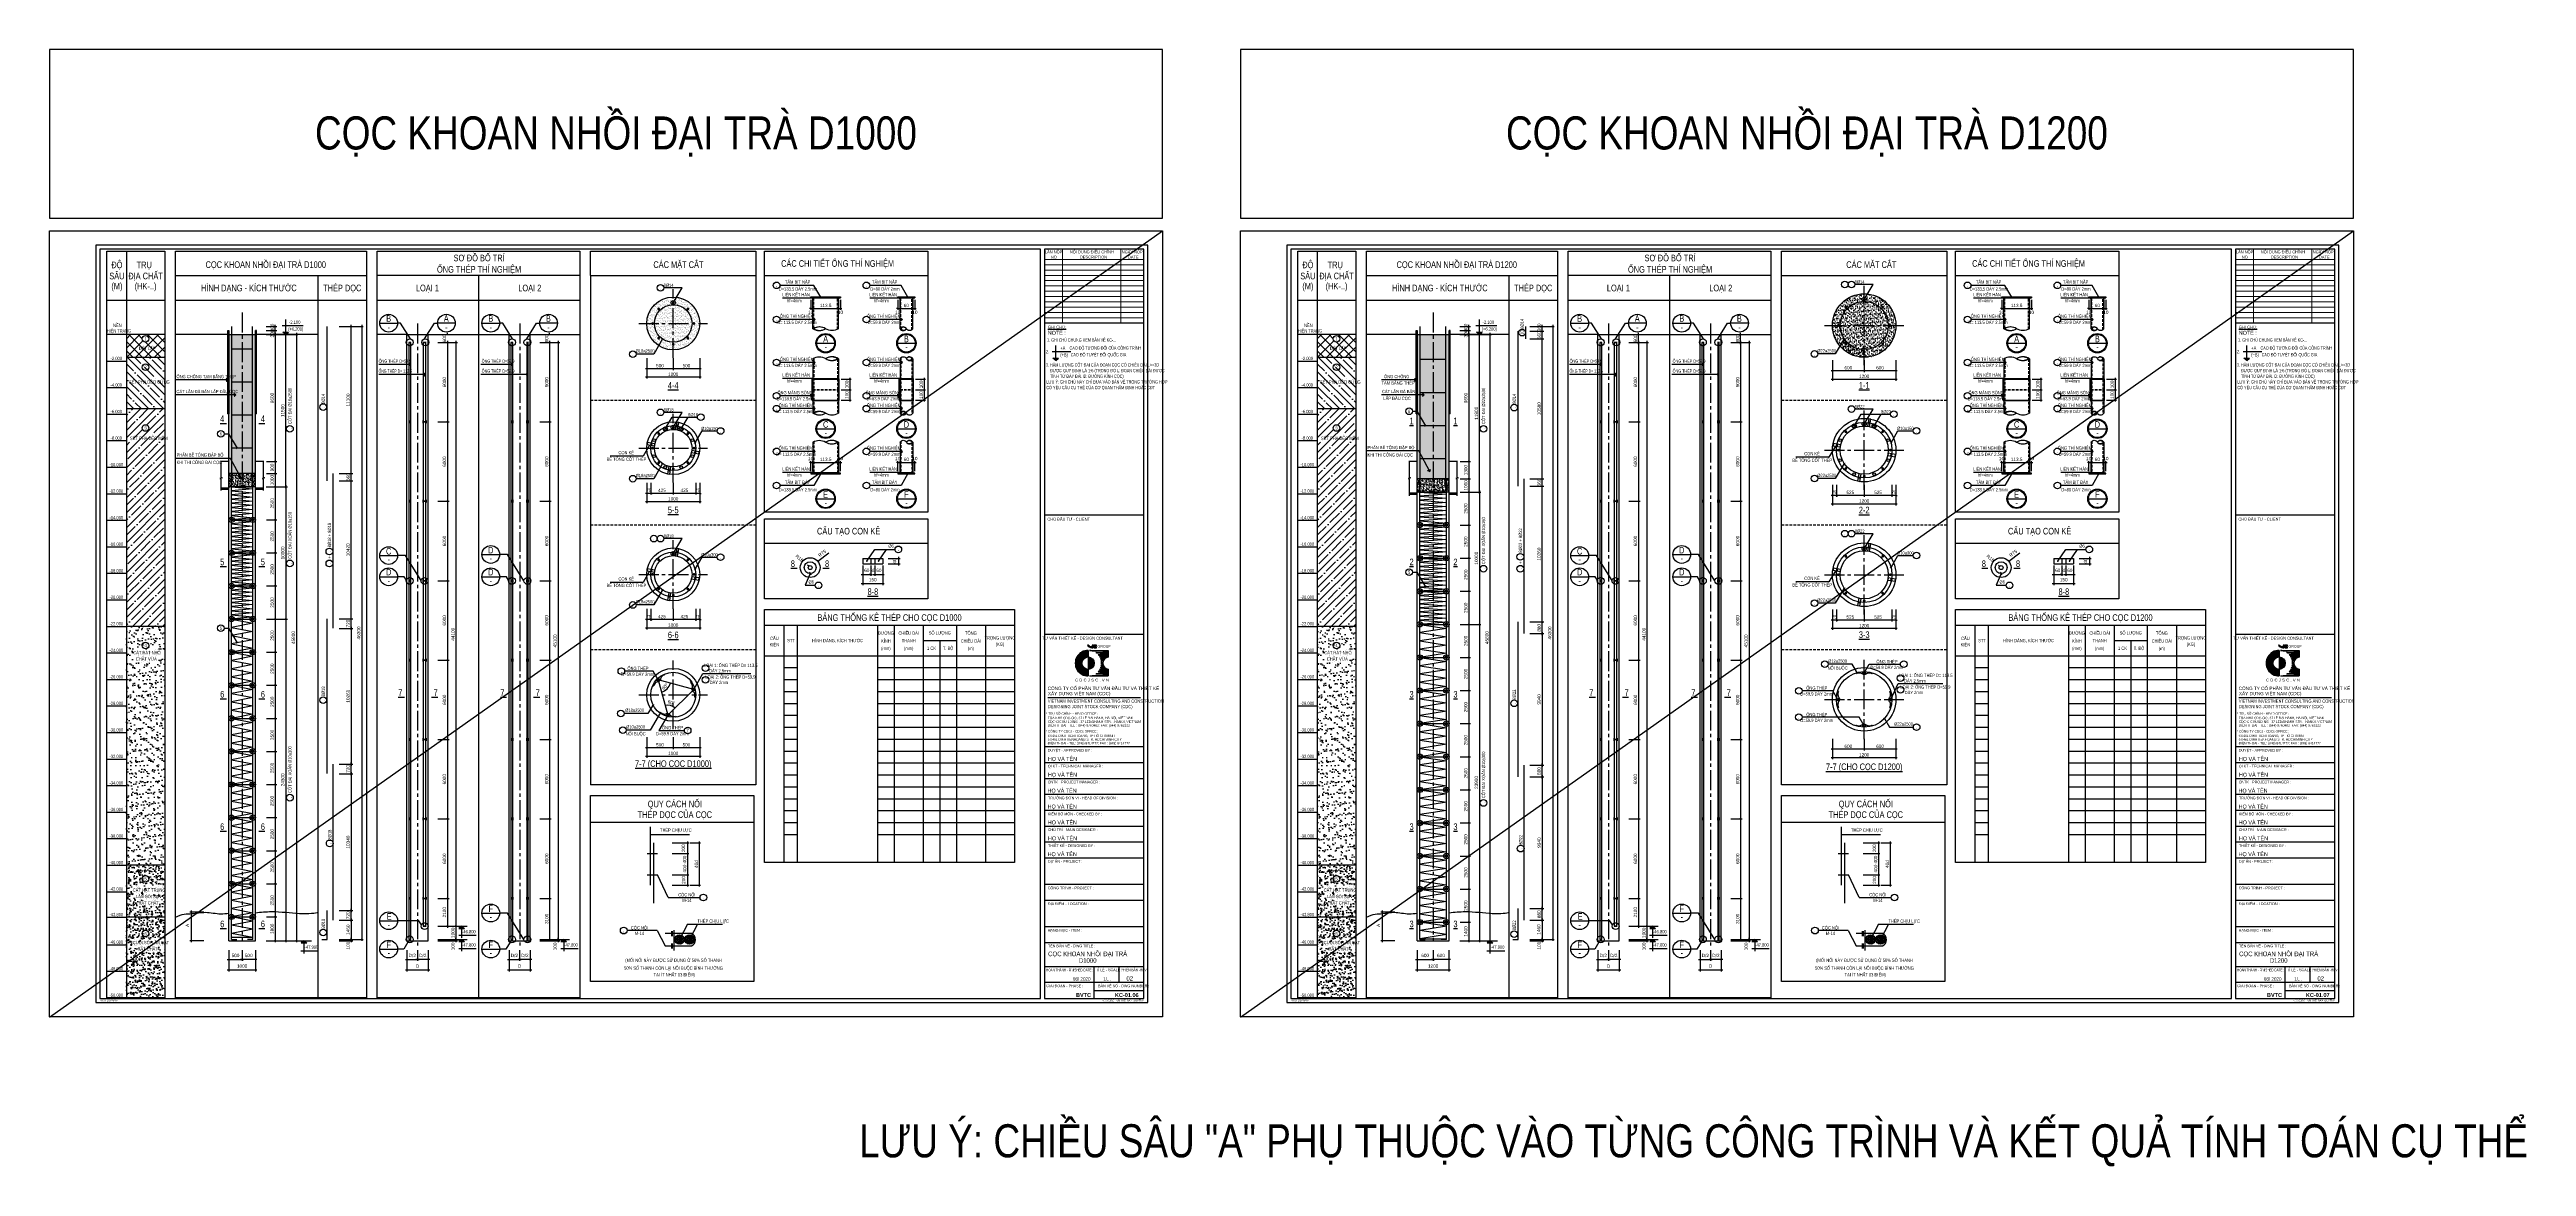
# Model space of a CAD drawing. Extents: x 171424 to 249266, y 74893 to 149166.
# Drawn here: x 193948 to 240743, y 100070 to 121166 of the extents above; entities that cross this region are included whole.
import ezdxf
from ezdxf.enums import TextEntityAlignment as Align

# ---------------------------------------------------------------- set-up
doc = ezdxf.new("R2010")
doc.units = 0
doc.header["$LTSCALE"] = 500
doc.header["$MEASUREMENT"] = 0
doc.header["$PDMODE"] = 3
doc.linetypes.add('CENTER2', pattern=[1.125, 0.75, -0.125, 0.125, -0.125])
doc.linetypes.add('HIDDEN', pattern=[0.375, 0.25, -0.125])
doc.layers.get('0').update_dxf_attribs({"linetype": 'CONTINUOUS'})
doc.layers.get('DEFPOINTS').update_dxf_attribs({"linetype": 'CONTINUOUS'})
for name, color, linetype in [('01.CDC.AXIS', 160, 'CENTER2'), ('02.CDC.DIM', 1, 'CONTINUOUS'), ('03.CDC.BORDER', 3, 'CONTINUOUS'), ('04.CDC.HIDDEN', 8, 'HIDDEN'), ('05.CDC.STEEL', 4, 'CONTINUOUS'), ('06.CDC.TEXT', 2, 'CONTINUOUS'), ('10.CDC.HATCH', 9, 'CONTINUOUS'), ('11.CDC.NOTE', 8, 'CONTINUOUS'), ('CDC -TEXT KHUNG', 7, 'CONTINUOUS'), ('CDC-KHUNGTEN', 7, 'CONTINUOUS'), ('CDC.10.HATCH', 9, 'CONTINUOUS')]:
    doc.layers.add(name, color=color, linetype=linetype)
doc.layers.add('KCS_Plotter', color=11, linetype='CONTINUOUS', plot=False)
doc.styles.add('ARIAL', font='arial.ttf', dxfattribs={"width": 0.8})
doc.styles.add('Arial_4', font='arial.ttf', dxfattribs={"width": 0.75, "height": 3})
doc.styles.add('Arial_B_3', font='arialbd.ttf', dxfattribs={"width": 0.75, "height": 3})
doc.styles.add('KT CDC', font='arial.ttf', dxfattribs={"width": 0.85, "height": 200})
doc.dimstyles.new('DIM100-25', dxfattribs={"dimtxt": 63, "dimasz": 30, "dimexe": 30, "dimexo": 0, "dimgap": 25, "dimtad": 1, "dimdec": 0, "dimlfac": 4, "dimzin": 0, "dimdsep": 46, "dimtxsty": 'ARIAL', "dimblk": 'ARCHTICK', "dimblk1": 'ARCHTICK', "dimblk2": 'D', "dimcen": 0, "dimdle": 30, "dimclrd": 1, "dimclre": 1, "dimclrt": 2, "dimadec": 0, "dimazin": 0, "dimtfac": 1, "dimtdec": 0, "dimtix": 1, "dimtofl": 0, "dimtmove": 2, "dimatfit": 3, "dimldrblk": 'ARCHTICK', "dimfxl": 1, "dimtolj": 1, "dimtzin": 0, "dimarcsym": 0})
doc.dimstyles.new('DIM100-50', dxfattribs={"dimtxt": 63, "dimasz": 30, "dimexe": 30, "dimexo": 0, "dimgap": 40, "dimtad": 1, "dimdec": 0, "dimlfac": 2, "dimzin": 0, "dimdsep": 46, "dimtxsty": 'ARIAL', "dimblk": 'ARCHTICK', "dimcen": 0, "dimdle": 30, "dimclrd": 1, "dimclre": 1, "dimclrt": 2, "dimadec": 0, "dimazin": 0, "dimtfac": 1, "dimtdec": 0, "dimtix": 1, "dimtofl": 0, "dimtmove": 2, "dimatfit": 3, "dimldrblk": 'ARCHTICK', "dimfxl": 1, "dimtolj": 1, "dimtzin": 0, "dimarcsym": 0})
doc.dimstyles.new('DIM25', dxfattribs={"dimscale": 25, "dimtxt": 2.5, "dimasz": 1, "dimexe": 1, "dimexo": 0, "dimgap": 1, "dimtad": 1, "dimdec": 0, "dimdsep": 46, "dimtxsty": 'ARIAL', "dimblk": 'ARCHTICK', "dimcen": 1, "dimdle": 1, "dimclrd": 1, "dimclre": 1, "dimclrt": 2, "dimadec": 0, "dimazin": 0, "dimtfac": 1, "dimtdec": 0, "dimtix": 1, "dimtmove": 2, "dimatfit": 3, "dimldrblk": 'ARCHTICK', "dimfxl": 1, "dimtolj": 1, "dimtzin": 0, "dimarcsym": 0})
doc.dimstyles.new('DIM25-10', dxfattribs={"dimtxt": 63, "dimasz": 30, "dimexe": 30, "dimexo": 0, "dimgap": 40, "dimtad": 1, "dimdec": 0, "dimlfac": 0.4, "dimzin": 0, "dimdsep": 46, "dimtxsty": 'ARIAL', "dimblk": 'ARCHTICK', "dimblk1": 'ARCHTICK', "dimblk2": 'D', "dimcen": 0, "dimdle": 30, "dimclrd": 1, "dimclre": 1, "dimclrt": 2, "dimadec": 0, "dimazin": 0, "dimtfac": 1, "dimtdec": 0, "dimtix": 1, "dimtofl": 0, "dimtmove": 2, "dimatfit": 3, "dimldrblk": 'ARCHTICK', "dimfxl": 1, "dimtolj": 1, "dimtzin": 0, "dimarcsym": 0})
pattern_1 = [(37.5, (107506.097, 53262.434), (-1.8898, 57.804713), [0, -45.6, 0, -51, 0, -48.75]), (7.5, (107506.1, 53262.43), (53.0933, 84.66438), [0, -24.6, 0, -41.1, 0, -15.75]), (327.5, (107469.197, 53262.434), (93.424256, 0.169772), [0, -15, 0, -54, 0, -70.5]), (317.5, (107469.2, 53262.43), (90.1838, 26.330267), [0, -7.5, 0, -35.4, 0, -40.5])]
pattern_2 = [(37.5, (112730.4, -22296.01), (-5.03947, 154.1459), [0, -121.6, 0, -136, 0, -130]), (7.5, (112730.4, -22296.01), (141.58214, 225.77169), [0, -65.6, 0, -109.6, 0, -42]), (327.5, (112632, -22296.01), (249.13135, 0.45272), [0, -40, 0, -144, 0, -188]), (317.5, (112632, -22296), (240.49013, 70.21405), [0, -20, 0, -94.4, 0, -108])]
pattern_3 = [(50, (112730.4, -22296.01), (215.17805, -18.82564), [22.5, -247.5]), (355, (112730.4, -22296), (-41.6254, 225.65764), [18, -198]), (100.4514, (112748.33, -22297.58), (173.55281, 206.83186), [19.12206, -210.34263]), (46.1842, (112730.4, -22236), (320.1723, -49.6557), [33.75, -371.25]), (96.6356, (112757.07, -22240.15), (280.3988, 292.23536), [28.6831, -315.5139]), (351.1842, (112730.4, -22236), (280.3986, 292.2356), [27, -297]), (21, (112760.4, -22251.01), (179.07212, -120.78567), [22.5, -247.5]), (326, (112760.4, -22251), (72.9946, 217.545), [18, -198]), (71.4514, (112775.32, -22261.08), (252.0668, 96.75915), [19.12206, -210.34263]), (37.5, (112730.39, -22296.01), (3.647957, 99.868156), [0, -195.6, 0, -201, 0, -198.75]), (7.5, (112730.39, -22296.01), (78.92086, 118.32351), [0, -114.6, 0, -191.1, 0, -75.75]), (327.5, (112663.49, -22296.01), (160.14673, -6.76646), [0, -75, 0, -234, 0, -310.5]), (317.5, (112633.5, -22296.01), (174.95585, 30.0315), [0, -97.5, 0, -155.4, 0, -220.5])]
pattern_4 = [(37.5, (135230.4, -22296.01), (-5.03947, 154.1459), [0, -121.6, 0, -136, 0, -130]), (7.5, (135230.4, -22296.01), (141.58214, 225.77169), [0, -65.6, 0, -109.6, 0, -42]), (327.5, (135132, -22296.01), (249.13135, 0.45272), [0, -40, 0, -144, 0, -188]), (317.5, (135132, -22296), (240.49013, 70.21405), [0, -20, 0, -94.4, 0, -108])]
pattern_5 = [(50, (135230.4, -22296.01), (215.17805, -18.82564), [22.5, -247.5]), (355, (135230.4, -22296), (-41.6254, 225.65764), [18, -198]), (100.4514, (135248.33, -22297.58), (173.55281, 206.83186), [19.12206, -210.34263]), (46.1842, (135230.4, -22236), (320.1723, -49.6557), [33.75, -371.25]), (96.6356, (135257.07, -22240.15), (280.3988, 292.23536), [28.6831, -315.5139]), (351.1842, (135230.4, -22236), (280.3986, 292.2356), [27, -297]), (21, (135260.4, -22251.01), (179.07212, -120.78567), [22.5, -247.5]), (326, (135260.4, -22251), (72.9946, 217.545), [18, -198]), (71.4514, (135275.32, -22261.08), (252.0668, 96.75915), [19.12206, -210.34263]), (37.5, (135230.39, -22296.01), (3.647957, 99.868156), [0, -195.6, 0, -201, 0, -198.75]), (7.5, (135230.39, -22296.01), (78.92086, 118.32351), [0, -114.6, 0, -191.1, 0, -75.75]), (327.5, (135163.49, -22296.01), (160.14673, -6.76646), [0, -75, 0, -234, 0, -310.5]), (317.5, (135133.5, -22296.01), (174.95585, 30.0315), [0, -97.5, 0, -155.4, 0, -220.5])]

# ---------------------------------------------------------------- blocks, each defined once
blk = doc.blocks.new('_ArchTick')
at = {"color": 0, "linetype": 'ByBlock', "const_width": 0.15}
blk.add_lwpolyline([(-0.5, -0.5), (0.5, 0.5)], dxfattribs=at)
blk = doc.blocks.new('*D185')
at = {"layer": '02.CDC.DIM', "color": 1, "lineweight": -2, "transparency": 16777216}
for p, q in [((227631, 115299), (227631, 114911)), ((228831, 115299), (228831, 114911)), ((228856, 114936), (227606, 114936))]:
    blk.add_line(p, q, dxfattribs=at)
at = {"layer": 'DEFPOINTS', "color": 0, "transparency": 16777216}
for p in [(227631, 115299), (228831, 115299), (227631, 114936)]:
    blk.add_point(p, dxfattribs=at)
at = {"layer": '02.CDC.DIM', "color": 1, "lineweight": -2, "transparency": 16777216, "xscale": 25, "yscale": 25, "zscale": 25, "rotation": 180}
blk.add_blockref('_ArchTick', (227631, 114936), dxfattribs=at)
at = {"layer": '02.CDC.DIM', "color": 1, "lineweight": -2, "transparency": 16777216, "xscale": 25, "yscale": 25, "zscale": 25}
blk.add_blockref('_ArchTick', (228831, 114936), dxfattribs=at)
at = {"layer": '02.CDC.DIM', "color": 2, "transparency": 16777216, "insert": (228231, 114993), "char_height": 62.5, "attachment_point": 5, "style": 'ARIAL'}
blk.add_mtext('\\A1;1200', dxfattribs=at)
blk = doc.blocks.new('*D186')
at = {"layer": '02.CDC.DIM', "color": 1, "lineweight": -2, "transparency": 16777216}
for p, q in [((228231, 115299), (228231, 115073)), ((228831, 115299), (228831, 115073)), ((228856, 115098), (228206, 115098))]:
    blk.add_line(p, q, dxfattribs=at)
at = {"layer": 'DEFPOINTS', "color": 0, "transparency": 16777216}
for p in [(228231, 115299), (228831, 115299), (228231, 115098)]:
    blk.add_point(p, dxfattribs=at)
at = {"layer": '02.CDC.DIM', "color": 1, "lineweight": -2, "transparency": 16777216, "xscale": 25, "yscale": 25, "zscale": 25, "rotation": 180}
blk.add_blockref('_ArchTick', (228231, 115098), dxfattribs=at)
at = {"layer": '02.CDC.DIM', "color": 1, "lineweight": -2, "transparency": 16777216, "xscale": 25, "yscale": 25, "zscale": 25}
blk.add_blockref('_ArchTick', (228831, 115098), dxfattribs=at)
at = {"layer": '02.CDC.DIM', "color": 2, "transparency": 16777216, "insert": (228531, 115155), "char_height": 62.5, "attachment_point": 5, "style": 'ARIAL'}
blk.add_mtext('\\A1;600', dxfattribs=at)
blk = doc.blocks.new('*D187')
at = {"layer": '02.CDC.DIM', "color": 1, "lineweight": -2, "transparency": 16777216}
for p, q in [((227631, 115299), (227631, 115073)), ((228231, 115283), (228231, 115073)), ((228256, 115098), (227606, 115098))]:
    blk.add_line(p, q, dxfattribs=at)
at = {"layer": 'DEFPOINTS', "color": 0, "transparency": 16777216}
for p in [(227631, 115299), (228231, 115283), (227631, 115098)]:
    blk.add_point(p, dxfattribs=at)
at = {"layer": '02.CDC.DIM', "color": 1, "lineweight": -2, "transparency": 16777216, "xscale": 25, "yscale": 25, "zscale": 25, "rotation": 180}
blk.add_blockref('_ArchTick', (227631, 115098), dxfattribs=at)
at = {"layer": '02.CDC.DIM', "color": 1, "lineweight": -2, "transparency": 16777216, "xscale": 25, "yscale": 25, "zscale": 25}
blk.add_blockref('_ArchTick', (228231, 115098), dxfattribs=at)
at = {"layer": '02.CDC.DIM', "color": 2, "transparency": 16777216, "insert": (227931, 115155), "char_height": 62.5, "attachment_point": 5, "style": 'ARIAL'}
blk.add_mtext('\\A1;600', dxfattribs=at)
blk = doc.blocks.new('*D188')
at = {"layer": '02.CDC.DIM', "color": 1, "lineweight": -2, "transparency": 16777216}
for p, q in [((227631, 112945), (227631, 112557)), ((228831, 112945), (228831, 112557)), ((228856, 112582), (227606, 112582))]:
    blk.add_line(p, q, dxfattribs=at)
at = {"layer": 'DEFPOINTS', "color": 0, "transparency": 16777216}
for p in [(227631, 112945), (228831, 112945), (227631, 112582)]:
    blk.add_point(p, dxfattribs=at)
at = {"layer": '02.CDC.DIM', "color": 1, "lineweight": -2, "transparency": 16777216, "xscale": 25, "yscale": 25, "zscale": 25, "rotation": 180}
blk.add_blockref('_ArchTick', (227631, 112582), dxfattribs=at)
at = {"layer": '02.CDC.DIM', "color": 1, "lineweight": -2, "transparency": 16777216, "xscale": 25, "yscale": 25, "zscale": 25}
blk.add_blockref('_ArchTick', (228831, 112582), dxfattribs=at)
at = {"layer": '02.CDC.DIM', "color": 2, "transparency": 16777216, "insert": (228231, 112639), "char_height": 62.5, "attachment_point": 5, "style": 'ARIAL'}
blk.add_mtext('\\A1;1200', dxfattribs=at)
blk = doc.blocks.new('*D189')
at = {"layer": '02.CDC.DIM', "color": 1, "lineweight": -2, "transparency": 16777216}
for p, q in [((228231, 112945), (228231, 112719)), ((228756, 112945), (228756, 112719)), ((228781, 112744), (228206, 112744))]:
    blk.add_line(p, q, dxfattribs=at)
at = {"layer": 'DEFPOINTS', "color": 0, "transparency": 16777216}
for p in [(228231, 112945), (228756, 112945), (228231, 112744)]:
    blk.add_point(p, dxfattribs=at)
at = {"layer": '02.CDC.DIM', "color": 1, "lineweight": -2, "transparency": 16777216, "xscale": 25, "yscale": 25, "zscale": 25, "rotation": 180}
blk.add_blockref('_ArchTick', (228231, 112744), dxfattribs=at)
at = {"layer": '02.CDC.DIM', "color": 1, "lineweight": -2, "transparency": 16777216, "xscale": 25, "yscale": 25, "zscale": 25}
blk.add_blockref('_ArchTick', (228756, 112744), dxfattribs=at)
at = {"layer": '02.CDC.DIM', "color": 2, "transparency": 16777216, "insert": (228494, 112801), "char_height": 62.5, "attachment_point": 5, "style": 'ARIAL'}
blk.add_mtext('\\A1;525', dxfattribs=at)
blk = doc.blocks.new('*D190')
at = {"layer": '02.CDC.DIM', "color": 1, "lineweight": -2, "transparency": 16777216}
for p, q in [((227631, 112945), (227631, 112719)), ((227706, 112945), (227706, 112719)), ((227631, 112744), (227606, 112744)), ((227706, 112744), (227631, 112744)), ((227706, 112744), (227731, 112744))]:
    blk.add_line(p, q, dxfattribs=at)
at = {"layer": 'DEFPOINTS', "color": 0, "transparency": 16777216}
for p in [(227631, 112945), (227706, 112945), (227631, 112744)]:
    blk.add_point(p, dxfattribs=at)
at = {"layer": '02.CDC.DIM', "color": 1, "lineweight": -2, "transparency": 16777216, "xscale": 25, "yscale": 25, "zscale": 25}
blk.add_blockref('_ArchTick', (227631, 112744), dxfattribs=at)
at = {"layer": '02.CDC.DIM', "color": 1, "lineweight": -2, "transparency": 16777216, "xscale": 25, "yscale": 25, "zscale": 25, "rotation": 180}
blk.add_blockref('_ArchTick', (227706, 112744), dxfattribs=at)
at = {"layer": '02.CDC.DIM', "color": 2, "transparency": 16777216, "insert": (227669, 112801), "char_height": 62.5, "attachment_point": 5, "style": 'ARIAL'}
blk.add_mtext('\\A1;75', dxfattribs=at)
blk = doc.blocks.new('*D191')
at = {"layer": '02.CDC.DIM', "color": 1, "lineweight": -2, "transparency": 16777216}
for p, q in [((227706, 112945), (227706, 112719)), ((228231, 112929), (228231, 112719)), ((228256, 112744), (227681, 112744))]:
    blk.add_line(p, q, dxfattribs=at)
at = {"layer": 'DEFPOINTS', "color": 0, "transparency": 16777216}
for p in [(227706, 112945), (228231, 112929), (227706, 112744)]:
    blk.add_point(p, dxfattribs=at)
at = {"layer": '02.CDC.DIM', "color": 1, "lineweight": -2, "transparency": 16777216, "xscale": 25, "yscale": 25, "zscale": 25, "rotation": 180}
blk.add_blockref('_ArchTick', (227706, 112744), dxfattribs=at)
at = {"layer": '02.CDC.DIM', "color": 1, "lineweight": -2, "transparency": 16777216, "xscale": 25, "yscale": 25, "zscale": 25}
blk.add_blockref('_ArchTick', (228231, 112744), dxfattribs=at)
at = {"layer": '02.CDC.DIM', "color": 2, "transparency": 16777216, "insert": (227969, 112801), "char_height": 62.5, "attachment_point": 5, "style": 'ARIAL'}
blk.add_mtext('\\A1;525', dxfattribs=at)
blk = doc.blocks.new('*D192')
at = {"layer": '02.CDC.DIM', "color": 1, "lineweight": -2, "transparency": 16777216}
for p, q in [((228756, 112945), (228756, 112719)), ((228831, 112945), (228831, 112719)), ((228756, 112744), (228731, 112744)), ((228831, 112744), (228756, 112744)), ((228831, 112744), (228856, 112744))]:
    blk.add_line(p, q, dxfattribs=at)
at = {"layer": 'DEFPOINTS', "color": 0, "transparency": 16777216}
for p in [(228756, 112945), (228831, 112945), (228756, 112744)]:
    blk.add_point(p, dxfattribs=at)
at = {"layer": '02.CDC.DIM', "color": 1, "lineweight": -2, "transparency": 16777216, "xscale": 25, "yscale": 25, "zscale": 25}
blk.add_blockref('_ArchTick', (228756, 112744), dxfattribs=at)
at = {"layer": '02.CDC.DIM', "color": 1, "lineweight": -2, "transparency": 16777216, "xscale": 25, "yscale": 25, "zscale": 25, "rotation": 180}
blk.add_blockref('_ArchTick', (228831, 112744), dxfattribs=at)
at = {"layer": '02.CDC.DIM', "color": 2, "transparency": 16777216, "insert": (228794, 112801), "char_height": 62.5, "attachment_point": 5, "style": 'ARIAL'}
blk.add_mtext('\\A1;75', dxfattribs=at)
blk = doc.blocks.new('*D193')
at = {"layer": '02.CDC.DIM', "color": 1, "lineweight": -2, "transparency": 16777216}
for p, q in [((227631, 110591), (227631, 110203)), ((228831, 110591), (228831, 110203)), ((228856, 110228), (227606, 110228))]:
    blk.add_line(p, q, dxfattribs=at)
at = {"layer": 'DEFPOINTS', "color": 0, "transparency": 16777216}
for p in [(227631, 110591), (228831, 110591), (227631, 110228)]:
    blk.add_point(p, dxfattribs=at)
at = {"layer": '02.CDC.DIM', "color": 1, "lineweight": -2, "transparency": 16777216, "xscale": 25, "yscale": 25, "zscale": 25, "rotation": 180}
blk.add_blockref('_ArchTick', (227631, 110228), dxfattribs=at)
at = {"layer": '02.CDC.DIM', "color": 1, "lineweight": -2, "transparency": 16777216, "xscale": 25, "yscale": 25, "zscale": 25}
blk.add_blockref('_ArchTick', (228831, 110228), dxfattribs=at)
at = {"layer": '02.CDC.DIM', "color": 2, "transparency": 16777216, "insert": (228231, 110285), "char_height": 62.5, "attachment_point": 5, "style": 'ARIAL'}
blk.add_mtext('\\A1;1200', dxfattribs=at)
blk = doc.blocks.new('*D194')
at = {"layer": '02.CDC.DIM', "color": 1, "lineweight": -2, "transparency": 16777216}
for p, q in [((228231, 110591), (228231, 110365)), ((228756, 110591), (228756, 110365)), ((228781, 110390), (228206, 110390))]:
    blk.add_line(p, q, dxfattribs=at)
at = {"layer": 'DEFPOINTS', "color": 0, "transparency": 16777216}
for p in [(228231, 110591), (228756, 110591), (228231, 110390)]:
    blk.add_point(p, dxfattribs=at)
at = {"layer": '02.CDC.DIM', "color": 1, "lineweight": -2, "transparency": 16777216, "xscale": 25, "yscale": 25, "zscale": 25, "rotation": 180}
blk.add_blockref('_ArchTick', (228231, 110390), dxfattribs=at)
at = {"layer": '02.CDC.DIM', "color": 1, "lineweight": -2, "transparency": 16777216, "xscale": 25, "yscale": 25, "zscale": 25}
blk.add_blockref('_ArchTick', (228756, 110390), dxfattribs=at)
at = {"layer": '02.CDC.DIM', "color": 2, "transparency": 16777216, "insert": (228494, 110447), "char_height": 62.5, "attachment_point": 5, "style": 'ARIAL'}
blk.add_mtext('\\A1;525', dxfattribs=at)
blk = doc.blocks.new('*D195')
at = {"layer": '02.CDC.DIM', "color": 1, "lineweight": -2, "transparency": 16777216}
for p, q in [((227631, 110591), (227631, 110365)), ((227706, 110591), (227706, 110365)), ((227631, 110390), (227606, 110390)), ((227706, 110390), (227631, 110390)), ((227706, 110390), (227731, 110390))]:
    blk.add_line(p, q, dxfattribs=at)
at = {"layer": 'DEFPOINTS', "color": 0, "transparency": 16777216}
for p in [(227631, 110591), (227706, 110591), (227631, 110390)]:
    blk.add_point(p, dxfattribs=at)
at = {"layer": '02.CDC.DIM', "color": 1, "lineweight": -2, "transparency": 16777216, "xscale": 25, "yscale": 25, "zscale": 25}
blk.add_blockref('_ArchTick', (227631, 110390), dxfattribs=at)
at = {"layer": '02.CDC.DIM', "color": 1, "lineweight": -2, "transparency": 16777216, "xscale": 25, "yscale": 25, "zscale": 25, "rotation": 180}
blk.add_blockref('_ArchTick', (227706, 110390), dxfattribs=at)
at = {"layer": '02.CDC.DIM', "color": 2, "transparency": 16777216, "insert": (227669, 110447), "char_height": 62.5, "attachment_point": 5, "style": 'ARIAL'}
blk.add_mtext('\\A1;75', dxfattribs=at)
blk = doc.blocks.new('*D196')
at = {"layer": '02.CDC.DIM', "color": 1, "lineweight": -2, "transparency": 16777216}
for p, q in [((227706, 110591), (227706, 110365)), ((228231, 110575), (228231, 110365)), ((228256, 110390), (227681, 110390))]:
    blk.add_line(p, q, dxfattribs=at)
at = {"layer": 'DEFPOINTS', "color": 0, "transparency": 16777216}
for p in [(227706, 110591), (228231, 110575), (227706, 110390)]:
    blk.add_point(p, dxfattribs=at)
at = {"layer": '02.CDC.DIM', "color": 1, "lineweight": -2, "transparency": 16777216, "xscale": 25, "yscale": 25, "zscale": 25, "rotation": 180}
blk.add_blockref('_ArchTick', (227706, 110390), dxfattribs=at)
at = {"layer": '02.CDC.DIM', "color": 1, "lineweight": -2, "transparency": 16777216, "xscale": 25, "yscale": 25, "zscale": 25}
blk.add_blockref('_ArchTick', (228231, 110390), dxfattribs=at)
at = {"layer": '02.CDC.DIM', "color": 2, "transparency": 16777216, "insert": (227969, 110447), "char_height": 62.5, "attachment_point": 5, "style": 'ARIAL'}
blk.add_mtext('\\A1;525', dxfattribs=at)
blk = doc.blocks.new('*D197')
at = {"layer": '02.CDC.DIM', "color": 1, "lineweight": -2, "transparency": 16777216}
for p, q in [((228756, 110591), (228756, 110365)), ((228831, 110591), (228831, 110365)), ((228756, 110390), (228731, 110390)), ((228831, 110390), (228756, 110390)), ((228831, 110390), (228856, 110390))]:
    blk.add_line(p, q, dxfattribs=at)
at = {"layer": 'DEFPOINTS', "color": 0, "transparency": 16777216}
for p in [(228756, 110591), (228831, 110591), (228756, 110390)]:
    blk.add_point(p, dxfattribs=at)
at = {"layer": '02.CDC.DIM', "color": 1, "lineweight": -2, "transparency": 16777216, "xscale": 25, "yscale": 25, "zscale": 25}
blk.add_blockref('_ArchTick', (228756, 110390), dxfattribs=at)
at = {"layer": '02.CDC.DIM', "color": 1, "lineweight": -2, "transparency": 16777216, "xscale": 25, "yscale": 25, "zscale": 25, "rotation": 180}
blk.add_blockref('_ArchTick', (228831, 110390), dxfattribs=at)
at = {"layer": '02.CDC.DIM', "color": 2, "transparency": 16777216, "insert": (228794, 110447), "char_height": 62.5, "attachment_point": 5, "style": 'ARIAL'}
blk.add_mtext('\\A1;75', dxfattribs=at)
blk = doc.blocks.new('*D198')
at = {"layer": '02.CDC.DIM', "color": 1, "lineweight": -2, "transparency": 16777216}
for p, q in [((227631, 108150), (227631, 107762)), ((228831, 108150), (228831, 107762)), ((228856, 107787), (227606, 107787))]:
    blk.add_line(p, q, dxfattribs=at)
at = {"layer": 'DEFPOINTS', "color": 0, "transparency": 16777216}
for p in [(227631, 108150), (228831, 108150), (227631, 107787)]:
    blk.add_point(p, dxfattribs=at)
at = {"layer": '02.CDC.DIM', "color": 1, "lineweight": -2, "transparency": 16777216, "xscale": 25, "yscale": 25, "zscale": 25, "rotation": 180}
blk.add_blockref('_ArchTick', (227631, 107787), dxfattribs=at)
at = {"layer": '02.CDC.DIM', "color": 1, "lineweight": -2, "transparency": 16777216, "xscale": 25, "yscale": 25, "zscale": 25}
blk.add_blockref('_ArchTick', (228831, 107787), dxfattribs=at)
at = {"layer": '02.CDC.DIM', "color": 2, "transparency": 16777216, "insert": (228231, 107844), "char_height": 62.5, "attachment_point": 5, "style": 'ARIAL'}
blk.add_mtext('\\A1;1200', dxfattribs=at)
blk = doc.blocks.new('*D199')
at = {"layer": '02.CDC.DIM', "color": 1, "lineweight": -2, "transparency": 16777216}
for p, q in [((228231, 108150), (228231, 107924)), ((228831, 108150), (228831, 107924)), ((228856, 107949), (228206, 107949))]:
    blk.add_line(p, q, dxfattribs=at)
at = {"layer": 'DEFPOINTS', "color": 0, "transparency": 16777216}
for p in [(228231, 108150), (228831, 108150), (228231, 107949)]:
    blk.add_point(p, dxfattribs=at)
at = {"layer": '02.CDC.DIM', "color": 1, "lineweight": -2, "transparency": 16777216, "xscale": 25, "yscale": 25, "zscale": 25, "rotation": 180}
blk.add_blockref('_ArchTick', (228231, 107949), dxfattribs=at)
at = {"layer": '02.CDC.DIM', "color": 1, "lineweight": -2, "transparency": 16777216, "xscale": 25, "yscale": 25, "zscale": 25}
blk.add_blockref('_ArchTick', (228831, 107949), dxfattribs=at)
at = {"layer": '02.CDC.DIM', "color": 2, "transparency": 16777216, "insert": (228531, 108006), "char_height": 62.5, "attachment_point": 5, "style": 'ARIAL'}
blk.add_mtext('\\A1;600', dxfattribs=at)
blk = doc.blocks.new('*D200')
at = {"layer": '02.CDC.DIM', "color": 1, "lineweight": -2, "transparency": 16777216}
for p, q in [((227631, 108150), (227631, 107924)), ((228231, 108134), (228231, 107924)), ((228256, 107949), (227606, 107949))]:
    blk.add_line(p, q, dxfattribs=at)
at = {"layer": 'DEFPOINTS', "color": 0, "transparency": 16777216}
for p in [(227631, 108150), (228231, 108134), (227631, 107949)]:
    blk.add_point(p, dxfattribs=at)
at = {"layer": '02.CDC.DIM', "color": 1, "lineweight": -2, "transparency": 16777216, "xscale": 25, "yscale": 25, "zscale": 25, "rotation": 180}
blk.add_blockref('_ArchTick', (227631, 107949), dxfattribs=at)
at = {"layer": '02.CDC.DIM', "color": 1, "lineweight": -2, "transparency": 16777216, "xscale": 25, "yscale": 25, "zscale": 25}
blk.add_blockref('_ArchTick', (228231, 107949), dxfattribs=at)
at = {"layer": '02.CDC.DIM', "color": 2, "transparency": 16777216, "insert": (227931, 108006), "char_height": 62.5, "attachment_point": 5, "style": 'ARIAL'}
blk.add_mtext('\\A1;600', dxfattribs=at)
blk = doc.blocks.new('*D423')
at = {"layer": '02.CDC.DIM', "color": 1, "lineweight": -2, "transparency": 16777216}
for p, q in [((197337, 103991), (197337, 103752)), ((197837, 103991), (197837, 103752)), ((197307, 103782), (197867, 103782))]:
    blk.add_line(p, q, dxfattribs=at)
at = {"layer": 'DEFPOINTS', "color": 0, "transparency": 16777216}
for p in [(197337, 103991), (197837, 103991), (197837, 103782)]:
    blk.add_point(p, dxfattribs=at)
at = {"layer": '02.CDC.DIM', "color": 1, "lineweight": -2, "transparency": 16777216, "xscale": 30, "yscale": 30, "zscale": 30, "rotation": 180}
blk.add_blockref('_ArchTick', (197337, 103782), dxfattribs=at)
at = {"layer": '02.CDC.DIM', "color": 1, "lineweight": -2, "transparency": 16777216, "xscale": 30, "yscale": 30, "zscale": 30}
blk.add_blockref('_ArchTick', (197837, 103782), dxfattribs=at)
at = {"layer": '02.CDC.DIM', "color": 2, "transparency": 16777216, "insert": (197587, 103855), "char_height": 63, "attachment_point": 5, "style": 'ARIAL'}
blk.add_mtext('\\A1;1000', dxfattribs=at)
blk = doc.blocks.new('*D424')
at = {"layer": '02.CDC.DIM', "color": 1, "lineweight": -2, "transparency": 16777216}
for p, q in [((197307, 103982), (197617, 103982)), ((197337, 104154), (197337, 103952)), ((197587, 104154), (197587, 103952))]:
    blk.add_line(p, q, dxfattribs=at)
at = {"layer": 'DEFPOINTS', "color": 0, "transparency": 16777216}
for p in [(197337, 104154), (197587, 104154), (197587, 103982)]:
    blk.add_point(p, dxfattribs=at)
at = {"layer": '02.CDC.DIM', "color": 1, "lineweight": -2, "transparency": 16777216, "xscale": 30, "yscale": 30, "zscale": 30, "rotation": 180}
blk.add_blockref('_ArchTick', (197337, 103982), dxfattribs=at)
at = {"layer": '02.CDC.DIM', "color": 1, "lineweight": -2, "transparency": 16777216, "xscale": 30, "yscale": 30, "zscale": 30}
blk.add_blockref('_ArchTick', (197587, 103982), dxfattribs=at)
at = {"layer": '02.CDC.DIM', "color": 2, "transparency": 16777216, "insert": (197462, 104055), "char_height": 63, "attachment_point": 5, "style": 'ARIAL'}
blk.add_mtext('\\A1;500', dxfattribs=at)
blk = doc.blocks.new('*D425')
at = {"layer": '02.CDC.DIM', "color": 1, "lineweight": -2, "transparency": 16777216}
for p, q in [((197867, 103982), (197557, 103982)), ((197587, 104154), (197587, 103952)), ((197837, 104154), (197837, 103952))]:
    blk.add_line(p, q, dxfattribs=at)
at = {"layer": 'DEFPOINTS', "color": 0, "transparency": 16777216}
for p in [(197587, 104154), (197587, 103982), (197837, 104154)]:
    blk.add_point(p, dxfattribs=at)
at = {"layer": '02.CDC.DIM', "color": 1, "lineweight": -2, "transparency": 16777216, "xscale": 30, "yscale": 30, "zscale": 30, "rotation": 180}
blk.add_blockref('_ArchTick', (197587, 103982), dxfattribs=at)
at = {"layer": '02.CDC.DIM', "color": 1, "lineweight": -2, "transparency": 16777216, "xscale": 30, "yscale": 30, "zscale": 30}
blk.add_blockref('_ArchTick', (197837, 103982), dxfattribs=at)
at = {"layer": '02.CDC.DIM', "color": 2, "transparency": 16777216, "insert": (197712, 104055), "char_height": 63, "attachment_point": 5, "style": 'ARIAL'}
blk.add_mtext('\\A1;500', dxfattribs=at)
blk = doc.blocks.new('*D426')
at = {"layer": '02.CDC.DIM', "color": 1, "lineweight": -2, "transparency": 16777216}
for p, q in [((196863, 104875), (196597, 104875)), ((196627, 104905), (196627, 104304)), ((196863, 104334), (196597, 104334))]:
    blk.add_line(p, q, dxfattribs=at)
at = {"layer": 'DEFPOINTS', "color": 0, "transparency": 16777216}
for p in [(196863, 104875), (196627, 104334), (196863, 104334)]:
    blk.add_point(p, dxfattribs=at)
at = {"layer": '02.CDC.DIM', "color": 1, "lineweight": -2, "transparency": 16777216, "xscale": 30, "yscale": 30, "zscale": 30}
for p, rotation in [((196627, 104875), 90), ((196627, 104334), 270)]:
    blk.add_blockref('_ArchTick', p, dxfattribs=dict(at, rotation=rotation))
at = {"layer": '02.CDC.DIM', "color": 2, "transparency": 16777216, "insert": (196554, 104623), "char_height": 63, "attachment_point": 5, "rotation": 90, "style": 'ARIAL'}
blk.add_mtext('\\A1;A', dxfattribs=at)
blk = doc.blocks.new('D')
at = {"layer": '02.CDC.DIM'}
for p, q in [((-50, -50), (50, 50)), ((-86.8, 0), (86.8, 0))]:
    blk.add_line(p, q, dxfattribs=at)
blk = doc.blocks.new('*D427')
at = {"layer": '02.CDC.DIM', "color": 1, "lineweight": -2, "transparency": 16777216}
for p, q in [((198044, 115784), (198641, 115784)), ((198611, 115814), (198611, 104304)), ((198044, 104334), (198641, 104334))]:
    blk.add_line(p, q, dxfattribs=at)
at = {"layer": 'DEFPOINTS', "color": 0, "transparency": 16777216}
for p in [(198044, 115784), (198044, 104334), (198611, 104334)]:
    blk.add_point(p, dxfattribs=at)
at = {"layer": '02.CDC.DIM', "color": 1, "lineweight": -2, "transparency": 16777216, "xscale": 30, "yscale": 30, "zscale": 30}
for p, rotation in [((198611, 115784), 90), ((198611, 104334), 270)]:
    blk.add_blockref('_ArchTick', p, dxfattribs=dict(at, rotation=rotation))
at = {"layer": '02.CDC.DIM', "color": 2, "transparency": 16777216, "insert": (198554, 110059), "char_height": 63, "attachment_point": 5, "rotation": 90, "style": 'ARIAL'}
blk.add_mtext('\\A1;45800', dxfattribs=at)
blk = doc.blocks.new('*D428')
at = {"layer": '02.CDC.DIM', "color": 1, "lineweight": -2, "transparency": 16777216}
for p, q in [((198046, 112909), (198441, 112909)), ((198411, 112939), (198411, 110379)), ((198046, 110409), (198441, 110409))]:
    blk.add_line(p, q, dxfattribs=at)
at = {"layer": 'DEFPOINTS', "color": 0, "transparency": 16777216}
for p in [(198046, 112909), (198046, 110409), (198411, 110409)]:
    blk.add_point(p, dxfattribs=at)
at = {"layer": '02.CDC.DIM', "color": 1, "lineweight": -2, "transparency": 16777216, "xscale": 30, "yscale": 30, "zscale": 30}
for p, rotation in [((198411, 112909), 90), ((198411, 110409), 270)]:
    blk.add_blockref('_ArchTick', p, dxfattribs=dict(at, rotation=rotation))
at = {"layer": '02.CDC.DIM', "color": 2, "transparency": 16777216, "insert": (198354, 111659), "char_height": 63, "attachment_point": 5, "rotation": 90, "style": 'ARIAL'}
blk.add_mtext('\\A1;10000', dxfattribs=at)
blk = doc.blocks.new('*D429')
at = {"layer": '02.CDC.DIM', "color": 1, "lineweight": -2, "transparency": 16777216}
for p, q in [((198046, 115784), (198241, 115784)), ((198211, 115814), (198211, 113354)), ((198046, 113384), (198241, 113384))]:
    blk.add_line(p, q, dxfattribs=at)
at = {"layer": 'DEFPOINTS', "color": 0, "transparency": 16777216}
for p in [(198046, 115784), (198046, 113384), (198211, 113384)]:
    blk.add_point(p, dxfattribs=at)
at = {"layer": '02.CDC.DIM', "color": 1, "lineweight": -2, "transparency": 16777216, "xscale": 30, "yscale": 30, "zscale": 30}
for p, rotation in [((198211, 115784), 90), ((198211, 113384), 270)]:
    blk.add_blockref('_ArchTick', p, dxfattribs=dict(at, rotation=rotation))
at = {"layer": '02.CDC.DIM', "color": 2, "transparency": 16777216, "insert": (198154, 114584), "char_height": 63, "attachment_point": 5, "rotation": 90, "style": 'ARIAL'}
blk.add_mtext('\\A1;9600', dxfattribs=at)
blk = doc.blocks.new('*D430')
at = {"layer": '02.CDC.DIM', "color": 1, "lineweight": -2, "transparency": 16777216}
for p, q in [((198046, 113159), (198241, 113159)), ((198046, 112909), (198241, 112909)), ((198211, 113189), (198211, 112879))]:
    blk.add_line(p, q, dxfattribs=at)
at = {"layer": 'DEFPOINTS', "color": 0, "transparency": 16777216}
for p in [(198046, 113159), (198046, 112909), (198211, 112909)]:
    blk.add_point(p, dxfattribs=at)
at = {"layer": '02.CDC.DIM', "color": 1, "lineweight": -2, "transparency": 16777216, "xscale": 30, "yscale": 30, "zscale": 30}
for p, rotation in [((198211, 113159), 90), ((198211, 112909), 270)]:
    blk.add_blockref('_ArchTick', p, dxfattribs=dict(at, rotation=rotation))
at = {"layer": '02.CDC.DIM', "color": 2, "transparency": 16777216, "insert": (198154, 113034), "char_height": 63, "attachment_point": 5, "rotation": 90, "style": 'ARIAL'}
blk.add_mtext('\\A1;1000', dxfattribs=at)
blk = doc.blocks.new('*D431')
at = {"layer": '02.CDC.DIM', "color": 1, "lineweight": -2, "transparency": 16777216}
for p, q in [((198211, 112314), (198211, 111629)), ((198046, 112284), (198241, 112284)), ((198046, 111659), (198241, 111659))]:
    blk.add_line(p, q, dxfattribs=at)
at = {"layer": 'DEFPOINTS', "color": 0, "transparency": 16777216}
for p in [(198046, 112284), (198046, 111659), (198211, 111659)]:
    blk.add_point(p, dxfattribs=at)
at = {"layer": '02.CDC.DIM', "color": 1, "lineweight": -2, "transparency": 16777216, "xscale": 30, "yscale": 30, "zscale": 30}
for p, rotation in [((198211, 112284), 90), ((198211, 111659), 270)]:
    blk.add_blockref('_ArchTick', p, dxfattribs=dict(at, rotation=rotation))
at = {"layer": '02.CDC.DIM', "color": 2, "transparency": 16777216, "insert": (198154, 111972), "char_height": 63, "attachment_point": 5, "rotation": 90, "style": 'ARIAL'}
blk.add_mtext('\\A1;2500', dxfattribs=at)
blk = doc.blocks.new('*D432')
at = {"layer": '02.CDC.DIM', "color": 1, "lineweight": -2, "transparency": 16777216}
for p, q in [((198046, 111659), (198241, 111659)), ((198211, 111689), (198211, 111004)), ((198046, 111034), (198241, 111034))]:
    blk.add_line(p, q, dxfattribs=at)
at = {"layer": 'DEFPOINTS', "color": 0, "transparency": 16777216}
for p in [(198046, 111659), (198046, 111034), (198211, 111034)]:
    blk.add_point(p, dxfattribs=at)
at = {"layer": '02.CDC.DIM', "color": 1, "lineweight": -2, "transparency": 16777216, "xscale": 30, "yscale": 30, "zscale": 30}
for p, rotation in [((198211, 111659), 90), ((198211, 111034), 270)]:
    blk.add_blockref('_ArchTick', p, dxfattribs=dict(at, rotation=rotation))
at = {"layer": '02.CDC.DIM', "color": 2, "transparency": 16777216, "insert": (198154, 111347), "char_height": 63, "attachment_point": 5, "rotation": 90, "style": 'ARIAL'}
blk.add_mtext('\\A1;2500', dxfattribs=at)
blk = doc.blocks.new('*D433')
at = {"layer": '02.CDC.DIM', "color": 1, "lineweight": -2, "transparency": 16777216}
for p, q in [((198046, 111034), (198241, 111034)), ((198211, 111064), (198211, 110379)), ((198046, 110409), (198241, 110409))]:
    blk.add_line(p, q, dxfattribs=at)
at = {"layer": 'DEFPOINTS', "color": 0, "transparency": 16777216}
for p in [(198046, 111034), (198046, 110409), (198211, 110409)]:
    blk.add_point(p, dxfattribs=at)
at = {"layer": '02.CDC.DIM', "color": 1, "lineweight": -2, "transparency": 16777216, "xscale": 30, "yscale": 30, "zscale": 30}
for p, rotation in [((198211, 111034), 90), ((198211, 110409), 270)]:
    blk.add_blockref('_ArchTick', p, dxfattribs=dict(at, rotation=rotation))
at = {"layer": '02.CDC.DIM', "color": 2, "transparency": 16777216, "insert": (198154, 110722), "char_height": 63, "attachment_point": 5, "rotation": 90, "style": 'ARIAL'}
blk.add_mtext('\\A1;2500', dxfattribs=at)
blk = doc.blocks.new('*D434')
at = {"layer": '02.CDC.DIM', "color": 1, "lineweight": -2, "transparency": 16777216}
for p, q in [((198211, 110439), (198211, 109754)), ((198046, 110409), (198241, 110409)), ((198046, 109784), (198241, 109784))]:
    blk.add_line(p, q, dxfattribs=at)
at = {"layer": 'DEFPOINTS', "color": 0, "transparency": 16777216}
for p in [(198046, 110409), (198046, 109784), (198211, 109784)]:
    blk.add_point(p, dxfattribs=at)
at = {"layer": '02.CDC.DIM', "color": 1, "lineweight": -2, "transparency": 16777216, "xscale": 30, "yscale": 30, "zscale": 30}
for p, rotation in [((198211, 110409), 90), ((198211, 109784), 270)]:
    blk.add_blockref('_ArchTick', p, dxfattribs=dict(at, rotation=rotation))
at = {"layer": '02.CDC.DIM', "color": 2, "transparency": 16777216, "insert": (198154, 110097), "char_height": 63, "attachment_point": 5, "rotation": 90, "style": 'ARIAL'}
blk.add_mtext('\\A1;2500', dxfattribs=at)
blk = doc.blocks.new('*D435')
at = {"layer": '02.CDC.DIM', "color": 1, "lineweight": -2, "transparency": 16777216}
for p, q in [((198046, 109784), (198241, 109784)), ((198211, 109814), (198211, 109129)), ((198046, 109159), (198241, 109159))]:
    blk.add_line(p, q, dxfattribs=at)
at = {"layer": 'DEFPOINTS', "color": 0, "transparency": 16777216}
for p in [(198046, 109784), (198046, 109159), (198211, 109159)]:
    blk.add_point(p, dxfattribs=at)
at = {"layer": '02.CDC.DIM', "color": 1, "lineweight": -2, "transparency": 16777216, "xscale": 30, "yscale": 30, "zscale": 30}
for p, rotation in [((198211, 109784), 90), ((198211, 109159), 270)]:
    blk.add_blockref('_ArchTick', p, dxfattribs=dict(at, rotation=rotation))
at = {"layer": '02.CDC.DIM', "color": 2, "transparency": 16777216, "insert": (198154, 109472), "char_height": 63, "attachment_point": 5, "rotation": 90, "style": 'ARIAL'}
blk.add_mtext('\\A1;2500', dxfattribs=at)
blk = doc.blocks.new('*D436')
at = {"layer": '02.CDC.DIM', "color": 1, "lineweight": -2, "transparency": 16777216}
for p, q in [((198046, 109159), (198241, 109159)), ((198211, 109189), (198211, 108504)), ((198046, 108534), (198241, 108534))]:
    blk.add_line(p, q, dxfattribs=at)
at = {"layer": 'DEFPOINTS', "color": 0, "transparency": 16777216}
for p in [(198046, 109159), (198046, 108534), (198211, 108534)]:
    blk.add_point(p, dxfattribs=at)
at = {"layer": '02.CDC.DIM', "color": 1, "lineweight": -2, "transparency": 16777216, "xscale": 30, "yscale": 30, "zscale": 30}
for p, rotation in [((198211, 109159), 90), ((198211, 108534), 270)]:
    blk.add_blockref('_ArchTick', p, dxfattribs=dict(at, rotation=rotation))
at = {"layer": '02.CDC.DIM', "color": 2, "transparency": 16777216, "insert": (198154, 108847), "char_height": 63, "attachment_point": 5, "rotation": 90, "style": 'ARIAL'}
blk.add_mtext('\\A1;2500', dxfattribs=at)
blk = doc.blocks.new('*D437')
at = {"layer": '02.CDC.DIM', "color": 1, "lineweight": -2, "transparency": 16777216}
for p, q in [((198211, 108564), (198211, 107879)), ((198046, 108534), (198241, 108534)), ((198046, 107909), (198241, 107909))]:
    blk.add_line(p, q, dxfattribs=at)
at = {"layer": 'DEFPOINTS', "color": 0, "transparency": 16777216}
for p in [(198046, 108534), (198046, 107909), (198211, 107909)]:
    blk.add_point(p, dxfattribs=at)
at = {"layer": '02.CDC.DIM', "color": 1, "lineweight": -2, "transparency": 16777216, "xscale": 30, "yscale": 30, "zscale": 30}
for p, rotation in [((198211, 108534), 90), ((198211, 107909), 270)]:
    blk.add_blockref('_ArchTick', p, dxfattribs=dict(at, rotation=rotation))
at = {"layer": '02.CDC.DIM', "color": 2, "transparency": 16777216, "insert": (198154, 108222), "char_height": 63, "attachment_point": 5, "rotation": 90, "style": 'ARIAL'}
blk.add_mtext('\\A1;2500', dxfattribs=at)
blk = doc.blocks.new('*D438')
at = {"layer": '02.CDC.DIM', "color": 1, "lineweight": -2, "transparency": 16777216}
for p, q in [((198046, 107909), (198241, 107909)), ((198211, 107939), (198211, 107254)), ((198046, 107284), (198241, 107284))]:
    blk.add_line(p, q, dxfattribs=at)
at = {"layer": 'DEFPOINTS', "color": 0, "transparency": 16777216}
for p in [(198046, 107909), (198046, 107284), (198211, 107284)]:
    blk.add_point(p, dxfattribs=at)
at = {"layer": '02.CDC.DIM', "color": 1, "lineweight": -2, "transparency": 16777216, "xscale": 30, "yscale": 30, "zscale": 30}
for p, rotation in [((198211, 107909), 90), ((198211, 107284), 270)]:
    blk.add_blockref('_ArchTick', p, dxfattribs=dict(at, rotation=rotation))
at = {"layer": '02.CDC.DIM', "color": 2, "transparency": 16777216, "insert": (198154, 107597), "char_height": 63, "attachment_point": 5, "rotation": 90, "style": 'ARIAL'}
blk.add_mtext('\\A1;2500', dxfattribs=at)
blk = doc.blocks.new('*D439')
at = {"layer": '02.CDC.DIM', "color": 1, "lineweight": -2, "transparency": 16777216}
for p, q in [((198046, 107284), (198241, 107284)), ((198211, 107314), (198211, 106629)), ((198046, 106659), (198241, 106659))]:
    blk.add_line(p, q, dxfattribs=at)
at = {"layer": 'DEFPOINTS', "color": 0, "transparency": 16777216}
for p in [(198046, 107284), (198046, 106659), (198211, 106659)]:
    blk.add_point(p, dxfattribs=at)
at = {"layer": '02.CDC.DIM', "color": 1, "lineweight": -2, "transparency": 16777216, "xscale": 30, "yscale": 30, "zscale": 30}
for p, rotation in [((198211, 107284), 90), ((198211, 106659), 270)]:
    blk.add_blockref('_ArchTick', p, dxfattribs=dict(at, rotation=rotation))
at = {"layer": '02.CDC.DIM', "color": 2, "transparency": 16777216, "insert": (198154, 106972), "char_height": 63, "attachment_point": 5, "rotation": 90, "style": 'ARIAL'}
blk.add_mtext('\\A1;2500', dxfattribs=at)
blk = doc.blocks.new('*D440')
at = {"layer": '02.CDC.DIM', "color": 1, "lineweight": -2, "transparency": 16777216}
for p, q in [((198046, 106659), (198241, 106659)), ((198211, 106689), (198211, 106004)), ((198046, 106034), (198241, 106034))]:
    blk.add_line(p, q, dxfattribs=at)
at = {"layer": 'DEFPOINTS', "color": 0, "transparency": 16777216}
for p in [(198046, 106659), (198046, 106034), (198211, 106034)]:
    blk.add_point(p, dxfattribs=at)
at = {"layer": '02.CDC.DIM', "color": 1, "lineweight": -2, "transparency": 16777216, "xscale": 30, "yscale": 30, "zscale": 30}
for p, rotation in [((198211, 106659), 90), ((198211, 106034), 270)]:
    blk.add_blockref('_ArchTick', p, dxfattribs=dict(at, rotation=rotation))
at = {"layer": '02.CDC.DIM', "color": 2, "transparency": 16777216, "insert": (198154, 106347), "char_height": 63, "attachment_point": 5, "rotation": 90, "style": 'ARIAL'}
blk.add_mtext('\\A1;2500', dxfattribs=at)
blk = doc.blocks.new('*D441')
at = {"layer": '02.CDC.DIM', "color": 1, "lineweight": -2, "transparency": 16777216}
for p, q in [((198046, 106034), (198241, 106034)), ((198211, 106064), (198211, 105379)), ((198046, 105409), (198241, 105409))]:
    blk.add_line(p, q, dxfattribs=at)
at = {"layer": 'DEFPOINTS', "color": 0, "transparency": 16777216}
for p in [(198046, 106034), (198046, 105409), (198211, 105409)]:
    blk.add_point(p, dxfattribs=at)
at = {"layer": '02.CDC.DIM', "color": 1, "lineweight": -2, "transparency": 16777216, "xscale": 30, "yscale": 30, "zscale": 30}
for p, rotation in [((198211, 106034), 90), ((198211, 105409), 270)]:
    blk.add_blockref('_ArchTick', p, dxfattribs=dict(at, rotation=rotation))
at = {"layer": '02.CDC.DIM', "color": 2, "transparency": 16777216, "insert": (198154, 105722), "char_height": 63, "attachment_point": 5, "rotation": 90, "style": 'ARIAL'}
blk.add_mtext('\\A1;2500', dxfattribs=at)
blk = doc.blocks.new('*D442')
at = {"layer": '02.CDC.DIM', "color": 1, "lineweight": -2, "transparency": 16777216}
for p, q in [((198046, 105409), (198241, 105409)), ((198211, 105439), (198211, 104754)), ((198046, 104784), (198241, 104784))]:
    blk.add_line(p, q, dxfattribs=at)
at = {"layer": 'DEFPOINTS', "color": 0, "transparency": 16777216}
for p in [(198046, 105409), (198046, 104784), (198211, 104784)]:
    blk.add_point(p, dxfattribs=at)
at = {"layer": '02.CDC.DIM', "color": 1, "lineweight": -2, "transparency": 16777216, "xscale": 30, "yscale": 30, "zscale": 30}
for p, rotation in [((198211, 105409), 90), ((198211, 104784), 270)]:
    blk.add_blockref('_ArchTick', p, dxfattribs=dict(at, rotation=rotation))
at = {"layer": '02.CDC.DIM', "color": 2, "transparency": 16777216, "insert": (198154, 105097), "char_height": 63, "attachment_point": 5, "rotation": 90, "style": 'ARIAL'}
blk.add_mtext('\\A1;2500', dxfattribs=at)
blk = doc.blocks.new('*D443')
at = {"layer": '02.CDC.DIM', "color": 1, "lineweight": -2, "transparency": 16777216}
for p, q in [((198044, 115784), (198441, 115784)), ((198411, 112879), (198411, 115814)), ((198044, 112909), (198441, 112909))]:
    blk.add_line(p, q, dxfattribs=at)
at = {"layer": 'DEFPOINTS', "color": 0, "transparency": 16777216}
for p in [(198044, 115784), (198411, 115784), (198044, 112909)]:
    blk.add_point(p, dxfattribs=at)
at = {"layer": '02.CDC.DIM', "color": 1, "lineweight": -2, "transparency": 16777216, "xscale": 30, "yscale": 30, "zscale": 30}
for p, rotation in [((198411, 115784), 90), ((198411, 112909), 270)]:
    blk.add_blockref('_ArchTick', p, dxfattribs=dict(at, rotation=rotation))
at = {"layer": '02.CDC.DIM', "color": 2, "transparency": 16777216, "insert": (198354, 114347), "char_height": 63, "attachment_point": 5, "rotation": 90, "style": 'ARIAL'}
blk.add_mtext('\\A1;11500', dxfattribs=at)
blk = doc.blocks.new('*D444')
at = {"layer": '02.CDC.DIM', "color": 1, "lineweight": -2, "transparency": 16777216}
for p, q in [((198411, 110439), (198411, 104304)), ((198046, 110409), (198441, 110409)), ((198044, 104334), (198441, 104334))]:
    blk.add_line(p, q, dxfattribs=at)
at = {"layer": 'DEFPOINTS', "color": 0, "transparency": 16777216}
for p in [(198046, 110409), (198044, 104334), (198411, 104334)]:
    blk.add_point(p, dxfattribs=at)
at = {"layer": '02.CDC.DIM', "color": 1, "lineweight": -2, "transparency": 16777216, "xscale": 30, "yscale": 30, "zscale": 30}
for p, rotation in [((198411, 110409), 90), ((198411, 104334), 270)]:
    blk.add_blockref('_ArchTick', p, dxfattribs=dict(at, rotation=rotation))
at = {"layer": '02.CDC.DIM', "color": 2, "transparency": 16777216, "insert": (198354, 107372), "char_height": 63, "attachment_point": 5, "rotation": 90, "style": 'ARIAL'}
blk.add_mtext('\\A1;24300', dxfattribs=at)
blk = doc.blocks.new('*D445')
at = {"layer": '02.CDC.DIM', "color": 1, "lineweight": -2, "transparency": 16777216}
for p, q in [((198044, 115859), (198241, 115859)), ((198044, 115784), (198241, 115784)), ((198211, 115754), (198211, 115889))]:
    blk.add_line(p, q, dxfattribs=at)
at = {"layer": 'DEFPOINTS', "color": 0, "transparency": 16777216}
for p in [(198044, 115859), (198044, 115784), (198211, 115859)]:
    blk.add_point(p, dxfattribs=at)
at = {"layer": '02.CDC.DIM', "color": 1, "lineweight": -2, "transparency": 16777216, "xscale": 30, "yscale": 30, "zscale": 30}
for p, rotation in [((198211, 115859), 90), ((198211, 115784), 270)]:
    blk.add_blockref('_ArchTick', p, dxfattribs=dict(at, rotation=rotation))
at = {"layer": '02.CDC.DIM', "color": 2, "transparency": 16777216, "insert": (198154, 115802), "char_height": 63, "attachment_point": 5, "rotation": 90, "style": 'ARIAL'}
blk.add_mtext('\\A1;300', dxfattribs=at)
blk = doc.blocks.new('*D446')
at = {"layer": '02.CDC.DIM', "color": 1, "lineweight": -2, "transparency": 16777216}
for p, q in [((198044, 115934), (198241, 115934)), ((198044, 115859), (198241, 115859)), ((198211, 115829), (198211, 115964))]:
    blk.add_line(p, q, dxfattribs=at)
at = {"layer": 'DEFPOINTS', "color": 0, "transparency": 16777216}
for p in [(198044, 115934), (198044, 115859), (198211, 115934)]:
    blk.add_point(p, dxfattribs=at)
at = {"layer": '02.CDC.DIM', "color": 1, "lineweight": -2, "transparency": 16777216, "xscale": 30, "yscale": 30, "zscale": 30}
for p, rotation in [((198211, 115934), 90), ((198211, 115859), 270)]:
    blk.add_blockref('_ArchTick', p, dxfattribs=dict(at, rotation=rotation))
at = {"layer": '02.CDC.DIM', "color": 2, "transparency": 16777216, "insert": (198154, 115916), "char_height": 63, "attachment_point": 5, "rotation": 90, "style": 'ARIAL'}
blk.add_mtext('\\A1;300', dxfattribs=at)
blk = doc.blocks.new('*D447')
at = {"layer": '02.CDC.DIM', "color": 1, "lineweight": -2, "transparency": 16777216}
for p, q in [((199417, 115934), (199876, 115934)), ((199846, 115964), (199846, 104329)), ((199417, 104359), (199876, 104359))]:
    blk.add_line(p, q, dxfattribs=at)
at = {"layer": 'DEFPOINTS', "color": 0, "transparency": 16777216}
for p in [(199417, 115934), (199417, 104359), (199846, 104359)]:
    blk.add_point(p, dxfattribs=at)
at = {"layer": '02.CDC.DIM', "color": 1, "lineweight": -2, "transparency": 16777216, "xscale": 30, "yscale": 30, "zscale": 30}
for p, rotation in [((199846, 115934), 90), ((199846, 104359), 270)]:
    blk.add_blockref('_ArchTick', p, dxfattribs=dict(at, rotation=rotation))
at = {"layer": '02.CDC.DIM', "color": 2, "transparency": 16777216, "insert": (199789, 110147), "char_height": 63, "attachment_point": 5, "rotation": 90, "style": 'ARIAL'}
blk.add_mtext('\\A1;46300', dxfattribs=at)
blk = doc.blocks.new('*D448')
at = {"layer": '02.CDC.DIM', "color": 1, "lineweight": -2, "transparency": 16777216}
for p, q in [((199417, 110234), (199676, 110234)), ((199646, 110264), (199646, 107639)), ((199417, 107669), (199676, 107669))]:
    blk.add_line(p, q, dxfattribs=at)
at = {"layer": 'DEFPOINTS', "color": 0, "transparency": 16777216}
for p in [(199417, 110234), (199417, 107669), (199646, 107669)]:
    blk.add_point(p, dxfattribs=at)
at = {"layer": '02.CDC.DIM', "color": 1, "lineweight": -2, "transparency": 16777216, "xscale": 30, "yscale": 30, "zscale": 30}
for p, rotation in [((199646, 110234), 90), ((199646, 107669), 270)]:
    blk.add_blockref('_ArchTick', p, dxfattribs=dict(at, rotation=rotation))
at = {"layer": '02.CDC.DIM', "color": 2, "transparency": 16777216, "insert": (199589, 108952), "char_height": 63, "attachment_point": 5, "rotation": 90, "style": 'ARIAL'}
blk.add_mtext('\\A1;10260', dxfattribs=at)
blk = doc.blocks.new('*D449')
at = {"layer": '02.CDC.DIM', "color": 1, "lineweight": -2, "transparency": 16777216}
for p, q in [((199646, 110204), (199646, 110444)), ((199417, 110414), (199676, 110414)), ((199417, 110234), (199676, 110234))]:
    blk.add_line(p, q, dxfattribs=at)
at = {"layer": 'DEFPOINTS', "color": 0, "transparency": 16777216}
for p in [(199417, 110414), (199417, 110234), (199646, 110414)]:
    blk.add_point(p, dxfattribs=at)
at = {"layer": '02.CDC.DIM', "color": 1, "lineweight": -2, "transparency": 16777216, "xscale": 30, "yscale": 30, "zscale": 30}
for p, rotation in [((199646, 110414), 90), ((199646, 110234), 270)]:
    blk.add_blockref('_ArchTick', p, dxfattribs=dict(at, rotation=rotation))
at = {"layer": '02.CDC.DIM', "color": 2, "transparency": 16777216, "insert": (199589, 110324), "char_height": 63, "attachment_point": 5, "rotation": 90, "style": 'ARIAL'}
blk.add_mtext('\\A1;720', dxfattribs=at)
blk = doc.blocks.new('*D450')
at = {"layer": '02.CDC.DIM', "color": 1, "lineweight": -2, "transparency": 16777216}
for p, q in [((199417, 113019), (199676, 113019)), ((199646, 110384), (199646, 113049)), ((199417, 110414), (199676, 110414))]:
    blk.add_line(p, q, dxfattribs=at)
at = {"layer": 'DEFPOINTS', "color": 0, "transparency": 16777216}
for p in [(199417, 113019), (199646, 113019), (199417, 110414)]:
    blk.add_point(p, dxfattribs=at)
at = {"layer": '02.CDC.DIM', "color": 1, "lineweight": -2, "transparency": 16777216, "xscale": 30, "yscale": 30, "zscale": 30}
for p, rotation in [((199646, 113019), 90), ((199646, 110414), 270)]:
    blk.add_blockref('_ArchTick', p, dxfattribs=dict(at, rotation=rotation))
at = {"layer": '02.CDC.DIM', "color": 2, "transparency": 16777216, "insert": (199589, 111717), "char_height": 63, "attachment_point": 5, "rotation": 90, "style": 'ARIAL'}
blk.add_mtext('\\A1;10420', dxfattribs=at)
blk = doc.blocks.new('*D451')
at = {"layer": '02.CDC.DIM', "color": 1, "lineweight": -2, "transparency": 16777216}
for p, q in [((199417, 113159), (199676, 113159)), ((199417, 113019), (199676, 113019)), ((199646, 112989), (199646, 113189))]:
    blk.add_line(p, q, dxfattribs=at)
at = {"layer": 'DEFPOINTS', "color": 0, "transparency": 16777216}
for p in [(199417, 113159), (199417, 113019), (199646, 113159)]:
    blk.add_point(p, dxfattribs=at)
at = {"layer": '02.CDC.DIM', "color": 1, "lineweight": -2, "transparency": 16777216, "xscale": 30, "yscale": 30, "zscale": 30}
for p, rotation in [((199646, 113159), 90), ((199646, 113019), 270)]:
    blk.add_blockref('_ArchTick', p, dxfattribs=dict(at, rotation=rotation))
at = {"layer": '02.CDC.DIM', "color": 2, "transparency": 16777216, "insert": (199590, 113089), "char_height": 63, "attachment_point": 5, "rotation": 90, "style": 'ARIAL'}
blk.add_mtext('\\A1;560', dxfattribs=at)
blk = doc.blocks.new('*D452')
at = {"layer": '02.CDC.DIM', "color": 1, "lineweight": -2, "transparency": 16777216}
for p, q in [((199417, 115934), (199676, 115934)), ((199646, 113129), (199646, 115964)), ((199417, 113159), (199676, 113159))]:
    blk.add_line(p, q, dxfattribs=at)
at = {"layer": 'DEFPOINTS', "color": 0, "transparency": 16777216}
for p in [(199417, 115934), (199646, 115934), (199417, 113159)]:
    blk.add_point(p, dxfattribs=at)
at = {"layer": '02.CDC.DIM', "color": 1, "lineweight": -2, "transparency": 16777216, "xscale": 30, "yscale": 30, "zscale": 30}
for p, rotation in [((199646, 115934), 90), ((199646, 113159), 270)]:
    blk.add_blockref('_ArchTick', p, dxfattribs=dict(at, rotation=rotation))
at = {"layer": '02.CDC.DIM', "color": 2, "transparency": 16777216, "insert": (199589, 114547), "char_height": 63, "attachment_point": 5, "rotation": 90, "style": 'ARIAL'}
blk.add_mtext('\\A1;11100', dxfattribs=at)
blk = doc.blocks.new('*D453')
at = {"layer": '02.CDC.DIM', "color": 1, "lineweight": -2, "transparency": 16777216}
for p, q in [((199417, 104359), (199676, 104359)), ((199646, 104359), (199646, 104389)), ((199417, 104334), (199676, 104334)), ((199646, 104334), (199646, 104304))]:
    blk.add_line(p, q, dxfattribs=at)
at = {"layer": 'DEFPOINTS', "color": 0, "transparency": 16777216}
for p in [(199417, 104359), (199646, 104359), (199417, 104334)]:
    blk.add_point(p, dxfattribs=at)
at = {"layer": '02.CDC.DIM', "color": 1, "lineweight": -2, "transparency": 16777216, "xscale": 30, "yscale": 30, "zscale": 30}
for p, rotation in [((199646, 104359), 270), ((199646, 104334), 90)]:
    blk.add_blockref('_ArchTick', p, dxfattribs=dict(at, rotation=rotation))
at = {"layer": '02.CDC.DIM', "color": 2, "transparency": 16777216, "insert": (199590, 104241), "char_height": 63, "attachment_point": 5, "rotation": 90, "style": 'ARIAL'}
blk.add_mtext('\\A1;100', dxfattribs=at)
blk = doc.blocks.new('*D454')
at = {"layer": '02.CDC.DIM', "color": 1, "lineweight": -2, "transparency": 16777216}
for p, q in [((199417, 107489), (199676, 107489)), ((199646, 107519), (199646, 104874)), ((199417, 104904), (199676, 104904))]:
    blk.add_line(p, q, dxfattribs=at)
at = {"layer": 'DEFPOINTS', "color": 0, "transparency": 16777216}
for p in [(199417, 107489), (199417, 104904), (199646, 104904)]:
    blk.add_point(p, dxfattribs=at)
at = {"layer": '02.CDC.DIM', "color": 1, "lineweight": -2, "transparency": 16777216, "xscale": 30, "yscale": 30, "zscale": 30}
for p, rotation in [((199646, 107489), 90), ((199646, 104904), 270)]:
    blk.add_blockref('_ArchTick', p, dxfattribs=dict(at, rotation=rotation))
at = {"layer": '02.CDC.DIM', "color": 2, "transparency": 16777216, "insert": (199589, 106197), "char_height": 63, "attachment_point": 5, "rotation": 90, "style": 'ARIAL'}
blk.add_mtext('\\A1;10340', dxfattribs=at)
blk = doc.blocks.new('*D455')
at = {"layer": '02.CDC.DIM', "color": 1, "lineweight": -2, "transparency": 16777216}
for p, q in [((199417, 107669), (199676, 107669)), ((199646, 107459), (199646, 107699)), ((199417, 107489), (199676, 107489))]:
    blk.add_line(p, q, dxfattribs=at)
at = {"layer": 'DEFPOINTS', "color": 0, "transparency": 16777216}
for p in [(199417, 107669), (199646, 107669), (199417, 107489)]:
    blk.add_point(p, dxfattribs=at)
at = {"layer": '02.CDC.DIM', "color": 1, "lineweight": -2, "transparency": 16777216, "xscale": 30, "yscale": 30, "zscale": 30}
for p, rotation in [((199646, 107669), 90), ((199646, 107489), 270)]:
    blk.add_blockref('_ArchTick', p, dxfattribs=dict(at, rotation=rotation))
at = {"layer": '02.CDC.DIM', "color": 2, "transparency": 16777216, "insert": (199589, 107579), "char_height": 63, "attachment_point": 5, "rotation": 90, "style": 'ARIAL'}
blk.add_mtext('\\A1;720', dxfattribs=at)
blk = doc.blocks.new('*D456')
at = {"layer": '02.CDC.DIM', "color": 1, "lineweight": -2, "transparency": 16777216}
for p, q in [((199417, 104724), (199676, 104724)), ((199417, 104359), (199676, 104359)), ((199646, 104754), (199646, 104329))]:
    blk.add_line(p, q, dxfattribs=at)
at = {"layer": 'DEFPOINTS', "color": 0, "transparency": 16777216}
for p in [(199417, 104724), (199417, 104359), (199646, 104359)]:
    blk.add_point(p, dxfattribs=at)
at = {"layer": '02.CDC.DIM', "color": 1, "lineweight": -2, "transparency": 16777216, "xscale": 30, "yscale": 30, "zscale": 30}
for p, rotation in [((199646, 104724), 90), ((199646, 104359), 270)]:
    blk.add_blockref('_ArchTick', p, dxfattribs=dict(at, rotation=rotation))
at = {"layer": '02.CDC.DIM', "color": 2, "transparency": 16777216, "insert": (199589, 104542), "char_height": 63, "attachment_point": 5, "rotation": 90, "style": 'ARIAL'}
blk.add_mtext('\\A1;1460', dxfattribs=at)
blk = doc.blocks.new('*D457')
at = {"layer": '02.CDC.DIM', "color": 1, "lineweight": -2, "transparency": 16777216}
for p, q in [((199417, 104904), (199676, 104904)), ((199646, 104694), (199646, 104934)), ((199417, 104724), (199676, 104724))]:
    blk.add_line(p, q, dxfattribs=at)
at = {"layer": 'DEFPOINTS', "color": 0, "transparency": 16777216}
for p in [(199417, 104904), (199646, 104904), (199417, 104724)]:
    blk.add_point(p, dxfattribs=at)
at = {"layer": '02.CDC.DIM', "color": 1, "lineweight": -2, "transparency": 16777216, "xscale": 30, "yscale": 30, "zscale": 30}
for p, rotation in [((199646, 104904), 90), ((199646, 104724), 270)]:
    blk.add_blockref('_ArchTick', p, dxfattribs=dict(at, rotation=rotation))
at = {"layer": '02.CDC.DIM', "color": 2, "transparency": 16777216, "insert": (199589, 104814), "char_height": 63, "attachment_point": 5, "rotation": 90, "style": 'ARIAL'}
blk.add_mtext('\\A1;720', dxfattribs=at)
blk = doc.blocks.new('*D458')
at = {"layer": '02.CDC.DIM', "color": 1, "lineweight": -2, "transparency": 16777216}
for p, q in [((198046, 113384), (198241, 113384)), ((198211, 113414), (198211, 113129)), ((198046, 113159), (198241, 113159))]:
    blk.add_line(p, q, dxfattribs=at)
at = {"layer": 'DEFPOINTS', "color": 0, "transparency": 16777216}
for p in [(198046, 113384), (198046, 113159), (198211, 113159)]:
    blk.add_point(p, dxfattribs=at)
at = {"layer": '02.CDC.DIM', "color": 1, "lineweight": -2, "transparency": 16777216, "xscale": 30, "yscale": 30, "zscale": 30}
for p, rotation in [((198211, 113384), 90), ((198211, 113159), 270)]:
    blk.add_blockref('_ArchTick', p, dxfattribs=dict(at, rotation=rotation))
at = {"layer": '02.CDC.DIM', "color": 2, "transparency": 16777216, "insert": (198154, 113272), "char_height": 63, "attachment_point": 5, "rotation": 90, "style": 'ARIAL'}
blk.add_mtext('\\A1;900', dxfattribs=at)
blk = doc.blocks.new('*D459')
at = {"layer": '02.CDC.DIM', "color": 1, "lineweight": -2, "transparency": 16777216}
for p, q in [((198046, 112909), (198241, 112909)), ((198211, 112939), (198211, 112254)), ((198046, 112284), (198241, 112284))]:
    blk.add_line(p, q, dxfattribs=at)
at = {"layer": 'DEFPOINTS', "color": 0, "transparency": 16777216}
for p in [(198046, 112909), (198046, 112284), (198211, 112284)]:
    blk.add_point(p, dxfattribs=at)
at = {"layer": '02.CDC.DIM', "color": 1, "lineweight": -2, "transparency": 16777216, "xscale": 30, "yscale": 30, "zscale": 30}
for p, rotation in [((198211, 112909), 90), ((198211, 112284), 270)]:
    blk.add_blockref('_ArchTick', p, dxfattribs=dict(at, rotation=rotation))
at = {"layer": '02.CDC.DIM', "color": 2, "transparency": 16777216, "insert": (198154, 112597), "char_height": 63, "attachment_point": 5, "rotation": 90, "style": 'ARIAL'}
blk.add_mtext('\\A1;2500', dxfattribs=at)
blk = doc.blocks.new('*D460')
at = {"layer": '02.CDC.DIM', "color": 1, "lineweight": -2, "transparency": 16777216}
for p, q in [((198046, 104784), (198241, 104784)), ((198211, 104814), (198211, 104304)), ((198044, 104334), (198241, 104334))]:
    blk.add_line(p, q, dxfattribs=at)
at = {"layer": 'DEFPOINTS', "color": 0, "transparency": 16777216}
for p in [(198046, 104784), (198044, 104334), (198211, 104334)]:
    blk.add_point(p, dxfattribs=at)
at = {"layer": '02.CDC.DIM', "color": 1, "lineweight": -2, "transparency": 16777216, "xscale": 30, "yscale": 30, "zscale": 30}
for p, rotation in [((198211, 104784), 90), ((198211, 104334), 270)]:
    blk.add_blockref('_ArchTick', p, dxfattribs=dict(at, rotation=rotation))
at = {"layer": '02.CDC.DIM', "color": 2, "transparency": 16777216, "insert": (198154, 104559), "char_height": 63, "attachment_point": 5, "rotation": 90, "style": 'ARIAL'}
blk.add_mtext('\\A1;1800', dxfattribs=at)
blk = doc.blocks.new('*D539')
at = {"layer": '02.CDC.DIM', "color": 1, "lineweight": -2, "transparency": 16777216}
for p, q in [((205231, 112985), (205231, 112597)), ((206231, 112985), (206231, 112597)), ((206256, 112622), (205206, 112622))]:
    blk.add_line(p, q, dxfattribs=at)
at = {"layer": 'DEFPOINTS', "color": 0, "transparency": 16777216}
for p in [(205231, 112985), (206231, 112985), (205231, 112622)]:
    blk.add_point(p, dxfattribs=at)
at = {"layer": '02.CDC.DIM', "color": 1, "lineweight": -2, "transparency": 16777216, "xscale": 25, "yscale": 25, "zscale": 25, "rotation": 180}
blk.add_blockref('_ArchTick', (205231, 112622), dxfattribs=at)
at = {"layer": '02.CDC.DIM', "color": 1, "lineweight": -2, "transparency": 16777216, "xscale": 25, "yscale": 25, "zscale": 25}
blk.add_blockref('_ArchTick', (206231, 112622), dxfattribs=at)
at = {"layer": '02.CDC.DIM', "color": 2, "transparency": 16777216, "insert": (205731, 112679), "char_height": 62.5, "attachment_point": 5, "style": 'ARIAL'}
blk.add_mtext('\\A1;1000', dxfattribs=at)
blk = doc.blocks.new('*D540')
at = {"layer": '02.CDC.DIM', "color": 1, "lineweight": -2, "transparency": 16777216}
for p, q in [((206181, 112784), (205706, 112784)), ((205731, 112985), (205731, 112759)), ((206156, 112985), (206156, 112759))]:
    blk.add_line(p, q, dxfattribs=at)
at = {"layer": 'DEFPOINTS', "color": 0, "transparency": 16777216}
for p in [(205731, 112985), (205731, 112784), (206156, 112985)]:
    blk.add_point(p, dxfattribs=at)
at = {"layer": '02.CDC.DIM', "color": 1, "lineweight": -2, "transparency": 16777216, "xscale": 25, "yscale": 25, "zscale": 25, "rotation": 180}
blk.add_blockref('_ArchTick', (205731, 112784), dxfattribs=at)
at = {"layer": '02.CDC.DIM', "color": 1, "lineweight": -2, "transparency": 16777216, "xscale": 25, "yscale": 25, "zscale": 25}
blk.add_blockref('_ArchTick', (206156, 112784), dxfattribs=at)
at = {"layer": '02.CDC.DIM', "color": 2, "transparency": 16777216, "insert": (205944, 112841), "char_height": 62.5, "attachment_point": 5, "style": 'ARIAL'}
blk.add_mtext('\\A1;425', dxfattribs=at)
blk = doc.blocks.new('*D541')
at = {"layer": '02.CDC.DIM', "color": 1, "lineweight": -2, "transparency": 16777216}
for p, q in [((205231, 112784), (205206, 112784)), ((205231, 112985), (205231, 112759)), ((205306, 112784), (205231, 112784)), ((205306, 112985), (205306, 112759)), ((205306, 112784), (205331, 112784))]:
    blk.add_line(p, q, dxfattribs=at)
at = {"layer": 'DEFPOINTS', "color": 0, "transparency": 16777216}
for p in [(205231, 112985), (205231, 112784), (205306, 112985)]:
    blk.add_point(p, dxfattribs=at)
at = {"layer": '02.CDC.DIM', "color": 1, "lineweight": -2, "transparency": 16777216, "xscale": 25, "yscale": 25, "zscale": 25}
blk.add_blockref('_ArchTick', (205231, 112784), dxfattribs=at)
at = {"layer": '02.CDC.DIM', "color": 1, "lineweight": -2, "transparency": 16777216, "xscale": 25, "yscale": 25, "zscale": 25, "rotation": 180}
blk.add_blockref('_ArchTick', (205306, 112784), dxfattribs=at)
at = {"layer": '02.CDC.DIM', "color": 2, "transparency": 16777216, "insert": (205269, 112841), "char_height": 62.5, "attachment_point": 5, "style": 'ARIAL'}
blk.add_mtext('\\A1;75', dxfattribs=at)
blk = doc.blocks.new('*D542')
at = {"layer": '02.CDC.DIM', "color": 1, "lineweight": -2, "transparency": 16777216}
for p, q in [((205756, 112784), (205281, 112784)), ((205306, 112985), (205306, 112759)), ((205731, 112969), (205731, 112759))]:
    blk.add_line(p, q, dxfattribs=at)
at = {"layer": 'DEFPOINTS', "color": 0, "transparency": 16777216}
for p in [(205306, 112985), (205306, 112784), (205731, 112969)]:
    blk.add_point(p, dxfattribs=at)
at = {"layer": '02.CDC.DIM', "color": 1, "lineweight": -2, "transparency": 16777216, "xscale": 25, "yscale": 25, "zscale": 25, "rotation": 180}
blk.add_blockref('_ArchTick', (205306, 112784), dxfattribs=at)
at = {"layer": '02.CDC.DIM', "color": 1, "lineweight": -2, "transparency": 16777216, "xscale": 25, "yscale": 25, "zscale": 25}
blk.add_blockref('_ArchTick', (205731, 112784), dxfattribs=at)
at = {"layer": '02.CDC.DIM', "color": 2, "transparency": 16777216, "insert": (205519, 112841), "char_height": 62.5, "attachment_point": 5, "style": 'ARIAL'}
blk.add_mtext('\\A1;425', dxfattribs=at)
blk = doc.blocks.new('*D543')
at = {"layer": '02.CDC.DIM', "color": 1, "lineweight": -2, "transparency": 16777216}
for p, q in [((206156, 112784), (206131, 112784)), ((206156, 112985), (206156, 112759)), ((206231, 112784), (206156, 112784)), ((206231, 112985), (206231, 112759)), ((206231, 112784), (206256, 112784))]:
    blk.add_line(p, q, dxfattribs=at)
at = {"layer": 'DEFPOINTS', "color": 0, "transparency": 16777216}
for p in [(206156, 112985), (206156, 112784), (206231, 112985)]:
    blk.add_point(p, dxfattribs=at)
at = {"layer": '02.CDC.DIM', "color": 1, "lineweight": -2, "transparency": 16777216, "xscale": 25, "yscale": 25, "zscale": 25}
blk.add_blockref('_ArchTick', (206156, 112784), dxfattribs=at)
at = {"layer": '02.CDC.DIM', "color": 1, "lineweight": -2, "transparency": 16777216, "xscale": 25, "yscale": 25, "zscale": 25, "rotation": 180}
blk.add_blockref('_ArchTick', (206231, 112784), dxfattribs=at)
at = {"layer": '02.CDC.DIM', "color": 2, "transparency": 16777216, "insert": (206194, 112841), "char_height": 62.5, "attachment_point": 5, "style": 'ARIAL'}
blk.add_mtext('\\A1;75', dxfattribs=at)
blk = doc.blocks.new('*D544')
at = {"layer": '02.CDC.DIM', "color": 1, "lineweight": -2, "transparency": 16777216}
for p, q in [((205231, 110600), (205231, 110212)), ((206231, 110600), (206231, 110212)), ((206256, 110237), (205206, 110237))]:
    blk.add_line(p, q, dxfattribs=at)
at = {"layer": 'DEFPOINTS', "color": 0, "transparency": 16777216}
for p in [(205231, 110600), (206231, 110600), (205231, 110237)]:
    blk.add_point(p, dxfattribs=at)
at = {"layer": '02.CDC.DIM', "color": 1, "lineweight": -2, "transparency": 16777216, "xscale": 25, "yscale": 25, "zscale": 25, "rotation": 180}
blk.add_blockref('_ArchTick', (205231, 110237), dxfattribs=at)
at = {"layer": '02.CDC.DIM', "color": 1, "lineweight": -2, "transparency": 16777216, "xscale": 25, "yscale": 25, "zscale": 25}
blk.add_blockref('_ArchTick', (206231, 110237), dxfattribs=at)
at = {"layer": '02.CDC.DIM', "color": 2, "transparency": 16777216, "insert": (205731, 110294), "char_height": 62.5, "attachment_point": 5, "style": 'ARIAL'}
blk.add_mtext('\\A1;1000', dxfattribs=at)
blk = doc.blocks.new('*D545')
at = {"layer": '02.CDC.DIM', "color": 1, "lineweight": -2, "transparency": 16777216}
for p, q in [((205731, 110600), (205731, 110374)), ((206156, 110600), (206156, 110374)), ((206181, 110399), (205706, 110399))]:
    blk.add_line(p, q, dxfattribs=at)
at = {"layer": 'DEFPOINTS', "color": 0, "transparency": 16777216}
for p in [(205731, 110600), (206156, 110600), (205731, 110399)]:
    blk.add_point(p, dxfattribs=at)
at = {"layer": '02.CDC.DIM', "color": 1, "lineweight": -2, "transparency": 16777216, "xscale": 25, "yscale": 25, "zscale": 25, "rotation": 180}
blk.add_blockref('_ArchTick', (205731, 110399), dxfattribs=at)
at = {"layer": '02.CDC.DIM', "color": 1, "lineweight": -2, "transparency": 16777216, "xscale": 25, "yscale": 25, "zscale": 25}
blk.add_blockref('_ArchTick', (206156, 110399), dxfattribs=at)
at = {"layer": '02.CDC.DIM', "color": 2, "transparency": 16777216, "insert": (205944, 110456), "char_height": 62.5, "attachment_point": 5, "style": 'ARIAL'}
blk.add_mtext('\\A1;425', dxfattribs=at)
blk = doc.blocks.new('*D546')
at = {"layer": '02.CDC.DIM', "color": 1, "lineweight": -2, "transparency": 16777216}
for p, q in [((205231, 110600), (205231, 110374)), ((205306, 110600), (205306, 110374)), ((205231, 110399), (205206, 110399)), ((205306, 110399), (205231, 110399)), ((205306, 110399), (205331, 110399))]:
    blk.add_line(p, q, dxfattribs=at)
at = {"layer": 'DEFPOINTS', "color": 0, "transparency": 16777216}
for p in [(205231, 110600), (205306, 110600), (205231, 110399)]:
    blk.add_point(p, dxfattribs=at)
at = {"layer": '02.CDC.DIM', "color": 1, "lineweight": -2, "transparency": 16777216, "xscale": 25, "yscale": 25, "zscale": 25}
blk.add_blockref('_ArchTick', (205231, 110399), dxfattribs=at)
at = {"layer": '02.CDC.DIM', "color": 1, "lineweight": -2, "transparency": 16777216, "xscale": 25, "yscale": 25, "zscale": 25, "rotation": 180}
blk.add_blockref('_ArchTick', (205306, 110399), dxfattribs=at)
at = {"layer": '02.CDC.DIM', "color": 2, "transparency": 16777216, "insert": (205269, 110456), "char_height": 62.5, "attachment_point": 5, "style": 'ARIAL'}
blk.add_mtext('\\A1;75', dxfattribs=at)
blk = doc.blocks.new('*D547')
at = {"layer": '02.CDC.DIM', "color": 1, "lineweight": -2, "transparency": 16777216}
for p, q in [((205306, 110600), (205306, 110374)), ((205731, 110584), (205731, 110374)), ((205756, 110399), (205281, 110399))]:
    blk.add_line(p, q, dxfattribs=at)
at = {"layer": 'DEFPOINTS', "color": 0, "transparency": 16777216}
for p in [(205306, 110600), (205731, 110584), (205306, 110399)]:
    blk.add_point(p, dxfattribs=at)
at = {"layer": '02.CDC.DIM', "color": 1, "lineweight": -2, "transparency": 16777216, "xscale": 25, "yscale": 25, "zscale": 25, "rotation": 180}
blk.add_blockref('_ArchTick', (205306, 110399), dxfattribs=at)
at = {"layer": '02.CDC.DIM', "color": 1, "lineweight": -2, "transparency": 16777216, "xscale": 25, "yscale": 25, "zscale": 25}
blk.add_blockref('_ArchTick', (205731, 110399), dxfattribs=at)
at = {"layer": '02.CDC.DIM', "color": 2, "transparency": 16777216, "insert": (205519, 110456), "char_height": 62.5, "attachment_point": 5, "style": 'ARIAL'}
blk.add_mtext('\\A1;425', dxfattribs=at)
blk = doc.blocks.new('*D548')
at = {"layer": '02.CDC.DIM', "color": 1, "lineweight": -2, "transparency": 16777216}
for p, q in [((206156, 110600), (206156, 110374)), ((206231, 110600), (206231, 110374)), ((206156, 110399), (206131, 110399)), ((206231, 110399), (206156, 110399)), ((206231, 110399), (206256, 110399))]:
    blk.add_line(p, q, dxfattribs=at)
at = {"layer": 'DEFPOINTS', "color": 0, "transparency": 16777216}
for p in [(206156, 110600), (206231, 110600), (206156, 110399)]:
    blk.add_point(p, dxfattribs=at)
at = {"layer": '02.CDC.DIM', "color": 1, "lineweight": -2, "transparency": 16777216, "xscale": 25, "yscale": 25, "zscale": 25}
blk.add_blockref('_ArchTick', (206156, 110399), dxfattribs=at)
at = {"layer": '02.CDC.DIM', "color": 1, "lineweight": -2, "transparency": 16777216, "xscale": 25, "yscale": 25, "zscale": 25, "rotation": 180}
blk.add_blockref('_ArchTick', (206231, 110399), dxfattribs=at)
at = {"layer": '02.CDC.DIM', "color": 2, "transparency": 16777216, "insert": (206194, 110456), "char_height": 62.5, "attachment_point": 5, "style": 'ARIAL'}
blk.add_mtext('\\A1;75', dxfattribs=at)
blk = doc.blocks.new('*D552')
at = {"layer": '02.CDC.DIM', "color": 1, "lineweight": -2, "transparency": 16777216}
for p, q in [((205231, 115339), (205231, 114951)), ((206231, 115339), (206231, 114951)), ((206256, 114976), (205206, 114976))]:
    blk.add_line(p, q, dxfattribs=at)
at = {"layer": 'DEFPOINTS', "color": 0, "transparency": 16777216}
for p in [(205231, 115339), (206231, 115339), (205231, 114976)]:
    blk.add_point(p, dxfattribs=at)
at = {"layer": '02.CDC.DIM', "color": 1, "lineweight": -2, "transparency": 16777216, "xscale": 25, "yscale": 25, "zscale": 25, "rotation": 180}
blk.add_blockref('_ArchTick', (205231, 114976), dxfattribs=at)
at = {"layer": '02.CDC.DIM', "color": 1, "lineweight": -2, "transparency": 16777216, "xscale": 25, "yscale": 25, "zscale": 25}
blk.add_blockref('_ArchTick', (206231, 114976), dxfattribs=at)
at = {"layer": '02.CDC.DIM', "color": 2, "transparency": 16777216, "insert": (205731, 115033), "char_height": 62.5, "attachment_point": 5, "style": 'ARIAL'}
blk.add_mtext('\\A1;1000', dxfattribs=at)
blk = doc.blocks.new('*D553')
at = {"layer": '02.CDC.DIM', "color": 1, "lineweight": -2, "transparency": 16777216}
for p, q in [((206256, 115138), (205706, 115138)), ((205731, 115339), (205731, 115113)), ((206231, 115339), (206231, 115113))]:
    blk.add_line(p, q, dxfattribs=at)
at = {"layer": 'DEFPOINTS', "color": 0, "transparency": 16777216}
for p in [(205731, 115339), (205731, 115138), (206231, 115339)]:
    blk.add_point(p, dxfattribs=at)
at = {"layer": '02.CDC.DIM', "color": 1, "lineweight": -2, "transparency": 16777216, "xscale": 25, "yscale": 25, "zscale": 25, "rotation": 180}
blk.add_blockref('_ArchTick', (205731, 115138), dxfattribs=at)
at = {"layer": '02.CDC.DIM', "color": 1, "lineweight": -2, "transparency": 16777216, "xscale": 25, "yscale": 25, "zscale": 25}
blk.add_blockref('_ArchTick', (206231, 115138), dxfattribs=at)
at = {"layer": '02.CDC.DIM', "color": 2, "transparency": 16777216, "insert": (205981, 115195), "char_height": 62.5, "attachment_point": 5, "style": 'ARIAL'}
blk.add_mtext('\\A1;500', dxfattribs=at)
blk = doc.blocks.new('*D554')
at = {"layer": '02.CDC.DIM', "color": 1, "lineweight": -2, "transparency": 16777216}
for p, q in [((205756, 115138), (205206, 115138)), ((205231, 115339), (205231, 115113)), ((205731, 115323), (205731, 115113))]:
    blk.add_line(p, q, dxfattribs=at)
at = {"layer": 'DEFPOINTS', "color": 0, "transparency": 16777216}
for p in [(205231, 115339), (205231, 115138), (205731, 115323)]:
    blk.add_point(p, dxfattribs=at)
at = {"layer": '02.CDC.DIM', "color": 1, "lineweight": -2, "transparency": 16777216, "xscale": 25, "yscale": 25, "zscale": 25, "rotation": 180}
blk.add_blockref('_ArchTick', (205231, 115138), dxfattribs=at)
at = {"layer": '02.CDC.DIM', "color": 1, "lineweight": -2, "transparency": 16777216, "xscale": 25, "yscale": 25, "zscale": 25}
blk.add_blockref('_ArchTick', (205731, 115138), dxfattribs=at)
at = {"layer": '02.CDC.DIM', "color": 2, "transparency": 16777216, "insert": (205481, 115195), "char_height": 62.5, "attachment_point": 5, "style": 'ARIAL'}
blk.add_mtext('\\A1;500', dxfattribs=at)
blk = doc.blocks.new('*D560')
at = {"layer": '02.CDC.DIM', "color": 1, "lineweight": -2, "transparency": 16777216}
for p, q in [((205231, 108179), (205231, 107790)), ((206231, 108179), (206231, 107790)), ((206256, 107815), (205206, 107815))]:
    blk.add_line(p, q, dxfattribs=at)
at = {"layer": 'DEFPOINTS', "color": 0, "transparency": 16777216}
for p in [(205231, 108179), (206231, 108179), (205231, 107815)]:
    blk.add_point(p, dxfattribs=at)
at = {"layer": '02.CDC.DIM', "color": 1, "lineweight": -2, "transparency": 16777216, "xscale": 25, "yscale": 25, "zscale": 25, "rotation": 180}
blk.add_blockref('_ArchTick', (205231, 107815), dxfattribs=at)
at = {"layer": '02.CDC.DIM', "color": 1, "lineweight": -2, "transparency": 16777216, "xscale": 25, "yscale": 25, "zscale": 25}
blk.add_blockref('_ArchTick', (206231, 107815), dxfattribs=at)
at = {"layer": '02.CDC.DIM', "color": 2, "transparency": 16777216, "insert": (205731, 107872), "char_height": 62.5, "attachment_point": 5, "style": 'ARIAL'}
blk.add_mtext('\\A1;1000', dxfattribs=at)
blk = doc.blocks.new('*D561')
at = {"layer": '02.CDC.DIM', "color": 1, "lineweight": -2, "transparency": 16777216}
for p, q in [((205731, 108179), (205731, 107952)), ((206231, 108179), (206231, 107952)), ((206256, 107977), (205706, 107977))]:
    blk.add_line(p, q, dxfattribs=at)
at = {"layer": 'DEFPOINTS', "color": 0, "transparency": 16777216}
for p in [(205731, 108179), (206231, 108179), (205731, 107977)]:
    blk.add_point(p, dxfattribs=at)
at = {"layer": '02.CDC.DIM', "color": 1, "lineweight": -2, "transparency": 16777216, "xscale": 25, "yscale": 25, "zscale": 25, "rotation": 180}
blk.add_blockref('_ArchTick', (205731, 107977), dxfattribs=at)
at = {"layer": '02.CDC.DIM', "color": 1, "lineweight": -2, "transparency": 16777216, "xscale": 25, "yscale": 25, "zscale": 25}
blk.add_blockref('_ArchTick', (206231, 107977), dxfattribs=at)
at = {"layer": '02.CDC.DIM', "color": 2, "transparency": 16777216, "insert": (205981, 108034), "char_height": 62.5, "attachment_point": 5, "style": 'ARIAL'}
blk.add_mtext('\\A1;500', dxfattribs=at)
blk = doc.blocks.new('*D562')
at = {"layer": '02.CDC.DIM', "color": 1, "lineweight": -2, "transparency": 16777216}
for p, q in [((205231, 108179), (205231, 107952)), ((205731, 108162), (205731, 107952)), ((205756, 107977), (205206, 107977))]:
    blk.add_line(p, q, dxfattribs=at)
at = {"layer": 'DEFPOINTS', "color": 0, "transparency": 16777216}
for p in [(205231, 108179), (205731, 108162), (205231, 107977)]:
    blk.add_point(p, dxfattribs=at)
at = {"layer": '02.CDC.DIM', "color": 1, "lineweight": -2, "transparency": 16777216, "xscale": 25, "yscale": 25, "zscale": 25, "rotation": 180}
blk.add_blockref('_ArchTick', (205231, 107977), dxfattribs=at)
at = {"layer": '02.CDC.DIM', "color": 1, "lineweight": -2, "transparency": 16777216, "xscale": 25, "yscale": 25, "zscale": 25}
blk.add_blockref('_ArchTick', (205731, 107977), dxfattribs=at)
at = {"layer": '02.CDC.DIM', "color": 2, "transparency": 16777216, "insert": (205481, 108034), "char_height": 62.5, "attachment_point": 5, "style": 'ARIAL'}
blk.add_mtext('\\A1;500', dxfattribs=at)
blk = doc.blocks.new('*D563')
at = {"layer": '02.CDC.DIM', "color": 1, "lineweight": -2, "transparency": 16777216}
blk.add_arc((205448, 109261), 237, 285, 345, dxfattribs=at)
at = {"layer": 'DEFPOINTS', "color": 0, "transparency": 16777216}
for p in [(205448, 109261), (205448, 109261), (205584, 109067), (206118, 109082), (205628, 108592)]:
    blk.add_point(p, dxfattribs=at)
at = {"layer": '02.CDC.DIM', "color": 1, "lineweight": -2, "transparency": 16777216, "xscale": 25, "yscale": 25, "zscale": 25}
for p, rotation in [((205510, 109032), 195.0000000000027), ((205677, 109200), 75.00000000000381)]:
    blk.add_blockref('_ArchTick', p, dxfattribs=dict(at, rotation=rotation))
at = {"layer": '02.CDC.DIM', "color": 2, "transparency": 16777216, "insert": (205576, 109134), "char_height": 62.5, "attachment_point": 5, "rotation": 45, "style": 'ARIAL'}
blk.add_mtext('\\A1;60°', dxfattribs=at)
blk = doc.blocks.new('*D564')
at = {"layer": '02.CDC.DIM', "color": 1, "lineweight": -2, "transparency": 16777216}
blk.add_arc((205628, 108592), 194, 45, 105, dxfattribs=at)
at = {"layer": 'DEFPOINTS', "color": 0, "transparency": 16777216}
for p in [(205448, 109261), (206118, 109082), (205628, 108592), (205628, 108592), (205710, 108768)]:
    blk.add_point(p, dxfattribs=at)
at = {"layer": '02.CDC.DIM', "color": 1, "lineweight": -2, "transparency": 16777216, "xscale": 25, "yscale": 25, "zscale": 25}
for p, rotation in [((205578, 108779), 195.0000000000015), ((205765, 108729), 315.0000000000022)]:
    blk.add_blockref('_ArchTick', p, dxfattribs=dict(at, rotation=rotation))
at = {"layer": '02.CDC.DIM', "color": 2, "transparency": 16777216, "insert": (205693, 108834), "char_height": 62.5, "attachment_point": 5, "rotation": 345, "style": 'ARIAL'}
blk.add_mtext('\\A1;60°', dxfattribs=at)
blk = doc.blocks.new('*D576')
at = {"layer": '02.CDC.DIM', "color": 1, "lineweight": -2, "transparency": 16777216}
for p, q in [((200701, 103991), (200701, 103752)), ((201101, 103991), (201101, 103752)), ((200671, 103782), (201131, 103782))]:
    blk.add_line(p, q, dxfattribs=at)
at = {"layer": 'DEFPOINTS', "color": 0, "transparency": 16777216}
for p in [(200701, 103991), (201101, 103991), (201101, 103782)]:
    blk.add_point(p, dxfattribs=at)
at = {"layer": '02.CDC.DIM', "color": 1, "lineweight": -2, "transparency": 16777216, "xscale": 30, "yscale": 30, "zscale": 30, "rotation": 180}
blk.add_blockref('_ArchTick', (200701, 103782), dxfattribs=at)
at = {"layer": '02.CDC.DIM', "color": 1, "lineweight": -2, "transparency": 16777216, "xscale": 30, "yscale": 30, "zscale": 30}
blk.add_blockref('_ArchTick', (201101, 103782), dxfattribs=at)
at = {"layer": '02.CDC.DIM', "color": 2, "transparency": 16777216, "insert": (200901, 103854), "char_height": 63, "attachment_point": 5, "style": 'ARIAL'}
blk.add_mtext('\\A1;D', dxfattribs=at)
blk = doc.blocks.new('*D577')
at = {"layer": '02.CDC.DIM', "color": 1, "lineweight": -2, "transparency": 16777216}
for p, q in [((200671, 103982), (200931, 103982)), ((200701, 104154), (200701, 103952)), ((200901, 104154), (200901, 103952))]:
    blk.add_line(p, q, dxfattribs=at)
at = {"layer": 'DEFPOINTS', "color": 0, "transparency": 16777216}
for p in [(200701, 104154), (200901, 104154), (200901, 103982)]:
    blk.add_point(p, dxfattribs=at)
at = {"layer": '02.CDC.DIM', "color": 1, "lineweight": -2, "transparency": 16777216, "xscale": 30, "yscale": 30, "zscale": 30, "rotation": 180}
blk.add_blockref('_ArchTick', (200701, 103982), dxfattribs=at)
at = {"layer": '02.CDC.DIM', "color": 1, "lineweight": -2, "transparency": 16777216, "xscale": 30, "yscale": 30, "zscale": 30}
blk.add_blockref('_ArchTick', (200901, 103982), dxfattribs=at)
at = {"layer": '02.CDC.DIM', "color": 2, "transparency": 16777216, "insert": (200801, 104055), "char_height": 63, "attachment_point": 5, "style": 'ARIAL'}
blk.add_mtext('\\A1;D/2', dxfattribs=at)
blk = doc.blocks.new('*D578')
at = {"layer": '02.CDC.DIM', "color": 1, "lineweight": -2, "transparency": 16777216}
for p, q in [((201131, 103982), (200871, 103982)), ((200901, 104154), (200901, 103952)), ((201101, 104154), (201101, 103952))]:
    blk.add_line(p, q, dxfattribs=at)
at = {"layer": 'DEFPOINTS', "color": 0, "transparency": 16777216}
for p in [(200901, 104154), (200901, 103982), (201101, 104154)]:
    blk.add_point(p, dxfattribs=at)
at = {"layer": '02.CDC.DIM', "color": 1, "lineweight": -2, "transparency": 16777216, "xscale": 30, "yscale": 30, "zscale": 30, "rotation": 180}
blk.add_blockref('_ArchTick', (200901, 103982), dxfattribs=at)
at = {"layer": '02.CDC.DIM', "color": 1, "lineweight": -2, "transparency": 16777216, "xscale": 30, "yscale": 30, "zscale": 30}
blk.add_blockref('_ArchTick', (201101, 103982), dxfattribs=at)
at = {"layer": '02.CDC.DIM', "color": 2, "transparency": 16777216, "insert": (201001, 104055), "char_height": 63, "attachment_point": 5, "style": 'ARIAL'}
blk.add_mtext('\\A1;D/2', dxfattribs=at)
blk = doc.blocks.new('*D579')
at = {"layer": '02.CDC.DIM', "color": 1, "lineweight": -2, "transparency": 16777216}
for p, q in [((201282, 115634), (201496, 115634)), ((201466, 115664), (201466, 114104)), ((201282, 114134), (201496, 114134))]:
    blk.add_line(p, q, dxfattribs=at)
at = {"layer": 'DEFPOINTS', "color": 0, "transparency": 16777216}
for p in [(201282, 115634), (201282, 114134), (201466, 114134)]:
    blk.add_point(p, dxfattribs=at)
at = {"layer": '02.CDC.DIM', "color": 1, "lineweight": -2, "transparency": 16777216, "xscale": 30, "yscale": 30, "zscale": 30}
for p, rotation in [((201466, 115634), 90), ((201466, 114134), 270)]:
    blk.add_blockref('_ArchTick', p, dxfattribs=dict(at, rotation=rotation))
at = {"layer": '02.CDC.DIM', "color": 2, "transparency": 16777216, "insert": (201409, 114884), "char_height": 63, "attachment_point": 5, "rotation": 90, "style": 'ARIAL'}
blk.add_mtext('\\A1;6000', dxfattribs=at)
blk = doc.blocks.new('*D580')
at = {"layer": '02.CDC.DIM', "color": 1, "lineweight": -2, "transparency": 16777216}
for p, q in [((201282, 114134), (201496, 114134)), ((201466, 114164), (201466, 112604)), ((201282, 112634), (201496, 112634))]:
    blk.add_line(p, q, dxfattribs=at)
at = {"layer": 'DEFPOINTS', "color": 0, "transparency": 16777216}
for p in [(201282, 114134), (201282, 112634), (201466, 112634)]:
    blk.add_point(p, dxfattribs=at)
at = {"layer": '02.CDC.DIM', "color": 1, "lineweight": -2, "transparency": 16777216, "xscale": 30, "yscale": 30, "zscale": 30}
for p, rotation in [((201466, 114134), 90), ((201466, 112634), 270)]:
    blk.add_blockref('_ArchTick', p, dxfattribs=dict(at, rotation=rotation))
at = {"layer": '02.CDC.DIM', "color": 2, "transparency": 16777216, "insert": (201409, 113384), "char_height": 63, "attachment_point": 5, "rotation": 90, "style": 'ARIAL'}
blk.add_mtext('\\A1;6000', dxfattribs=at)
blk = doc.blocks.new('*D581')
at = {"layer": '02.CDC.DIM', "color": 1, "lineweight": -2, "transparency": 16777216}
for p, q in [((201282, 112634), (201496, 112634)), ((201466, 112664), (201466, 111104)), ((201282, 111134), (201496, 111134))]:
    blk.add_line(p, q, dxfattribs=at)
at = {"layer": 'DEFPOINTS', "color": 0, "transparency": 16777216}
for p in [(201282, 112634), (201282, 111134), (201466, 111134)]:
    blk.add_point(p, dxfattribs=at)
at = {"layer": '02.CDC.DIM', "color": 1, "lineweight": -2, "transparency": 16777216, "xscale": 30, "yscale": 30, "zscale": 30}
for p, rotation in [((201466, 112634), 90), ((201466, 111134), 270)]:
    blk.add_blockref('_ArchTick', p, dxfattribs=dict(at, rotation=rotation))
at = {"layer": '02.CDC.DIM', "color": 2, "transparency": 16777216, "insert": (201409, 111884), "char_height": 63, "attachment_point": 5, "rotation": 90, "style": 'ARIAL'}
blk.add_mtext('\\A1;6000', dxfattribs=at)
blk = doc.blocks.new('*D582')
at = {"layer": '02.CDC.DIM', "color": 1, "lineweight": -2, "transparency": 16777216}
for p, q in [((201282, 111134), (201496, 111134)), ((201466, 111164), (201466, 109604)), ((201282, 109634), (201496, 109634))]:
    blk.add_line(p, q, dxfattribs=at)
at = {"layer": 'DEFPOINTS', "color": 0, "transparency": 16777216}
for p in [(201282, 111134), (201282, 109634), (201466, 109634)]:
    blk.add_point(p, dxfattribs=at)
at = {"layer": '02.CDC.DIM', "color": 1, "lineweight": -2, "transparency": 16777216, "xscale": 30, "yscale": 30, "zscale": 30}
for p, rotation in [((201466, 111134), 90), ((201466, 109634), 270)]:
    blk.add_blockref('_ArchTick', p, dxfattribs=dict(at, rotation=rotation))
at = {"layer": '02.CDC.DIM', "color": 2, "transparency": 16777216, "insert": (201409, 110384), "char_height": 63, "attachment_point": 5, "rotation": 90, "style": 'ARIAL'}
blk.add_mtext('\\A1;6000', dxfattribs=at)
blk = doc.blocks.new('*D583')
at = {"layer": '02.CDC.DIM', "color": 1, "lineweight": -2, "transparency": 16777216}
for p, q in [((201282, 109634), (201496, 109634)), ((201466, 109664), (201466, 108104)), ((201282, 108134), (201496, 108134))]:
    blk.add_line(p, q, dxfattribs=at)
at = {"layer": 'DEFPOINTS', "color": 0, "transparency": 16777216}
for p in [(201282, 109634), (201282, 108134), (201466, 108134)]:
    blk.add_point(p, dxfattribs=at)
at = {"layer": '02.CDC.DIM', "color": 1, "lineweight": -2, "transparency": 16777216, "xscale": 30, "yscale": 30, "zscale": 30}
for p, rotation in [((201466, 109634), 90), ((201466, 108134), 270)]:
    blk.add_blockref('_ArchTick', p, dxfattribs=dict(at, rotation=rotation))
at = {"layer": '02.CDC.DIM', "color": 2, "transparency": 16777216, "insert": (201409, 108884), "char_height": 63, "attachment_point": 5, "rotation": 90, "style": 'ARIAL'}
blk.add_mtext('\\A1;6000', dxfattribs=at)
blk = doc.blocks.new('*D584')
at = {"layer": '02.CDC.DIM', "color": 1, "lineweight": -2, "transparency": 16777216}
for p, q in [((201282, 108134), (201496, 108134)), ((201466, 108164), (201466, 106604)), ((201282, 106634), (201496, 106634))]:
    blk.add_line(p, q, dxfattribs=at)
at = {"layer": 'DEFPOINTS', "color": 0, "transparency": 16777216}
for p in [(201282, 108134), (201282, 106634), (201466, 106634)]:
    blk.add_point(p, dxfattribs=at)
at = {"layer": '02.CDC.DIM', "color": 1, "lineweight": -2, "transparency": 16777216, "xscale": 30, "yscale": 30, "zscale": 30}
for p, rotation in [((201466, 108134), 90), ((201466, 106634), 270)]:
    blk.add_blockref('_ArchTick', p, dxfattribs=dict(at, rotation=rotation))
at = {"layer": '02.CDC.DIM', "color": 2, "transparency": 16777216, "insert": (201409, 107384), "char_height": 63, "attachment_point": 5, "rotation": 90, "style": 'ARIAL'}
blk.add_mtext('\\A1;6000', dxfattribs=at)
blk = doc.blocks.new('*D585')
at = {"layer": '02.CDC.DIM', "color": 1, "lineweight": -2, "transparency": 16777216}
for p, q in [((201282, 106634), (201496, 106634)), ((201466, 106664), (201466, 105104)), ((201282, 105134), (201496, 105134))]:
    blk.add_line(p, q, dxfattribs=at)
at = {"layer": 'DEFPOINTS', "color": 0, "transparency": 16777216}
for p in [(201282, 106634), (201282, 105134), (201466, 105134)]:
    blk.add_point(p, dxfattribs=at)
at = {"layer": '02.CDC.DIM', "color": 1, "lineweight": -2, "transparency": 16777216, "xscale": 30, "yscale": 30, "zscale": 30}
for p, rotation in [((201466, 106634), 90), ((201466, 105134), 270)]:
    blk.add_blockref('_ArchTick', p, dxfattribs=dict(at, rotation=rotation))
at = {"layer": '02.CDC.DIM', "color": 2, "transparency": 16777216, "insert": (201409, 105884), "char_height": 63, "attachment_point": 5, "rotation": 90, "style": 'ARIAL'}
blk.add_mtext('\\A1;6000', dxfattribs=at)
blk = doc.blocks.new('*D586')
at = {"layer": '02.CDC.DIM', "color": 1, "lineweight": -2, "transparency": 16777216}
for p, q in [((201282, 105134), (201496, 105134)), ((201466, 105164), (201466, 104579)), ((201282, 104609), (201496, 104609))]:
    blk.add_line(p, q, dxfattribs=at)
at = {"layer": 'DEFPOINTS', "color": 0, "transparency": 16777216}
for p in [(201282, 105134), (201282, 104609), (201466, 104609)]:
    blk.add_point(p, dxfattribs=at)
at = {"layer": '02.CDC.DIM', "color": 1, "lineweight": -2, "transparency": 16777216, "xscale": 30, "yscale": 30, "zscale": 30}
for p, rotation in [((201466, 105134), 90), ((201466, 104609), 270)]:
    blk.add_blockref('_ArchTick', p, dxfattribs=dict(at, rotation=rotation))
at = {"layer": '02.CDC.DIM', "color": 2, "transparency": 16777216, "insert": (201409, 104872), "char_height": 63, "attachment_point": 5, "rotation": 90, "style": 'ARIAL'}
blk.add_mtext('\\A1;2100', dxfattribs=at)
blk = doc.blocks.new('*D587')
at = {"layer": '02.CDC.DIM', "color": 1, "lineweight": -2, "transparency": 16777216}
for p, q in [((201282, 104609), (201657, 104609)), ((201282, 104359), (201657, 104359)), ((201627, 104639), (201627, 104329))]:
    blk.add_line(p, q, dxfattribs=at)
at = {"layer": 'DEFPOINTS', "color": 0, "transparency": 16777216}
for p in [(201282, 104609), (201282, 104359), (201627, 104359)]:
    blk.add_point(p, dxfattribs=at)
at = {"layer": '02.CDC.DIM', "color": 1, "lineweight": -2, "transparency": 16777216, "xscale": 30, "yscale": 30, "zscale": 30}
for p, rotation in [((201627, 104609), 90), ((201627, 104359), 270)]:
    blk.add_blockref('_ArchTick', p, dxfattribs=dict(at, rotation=rotation))
at = {"layer": '02.CDC.DIM', "color": 2, "transparency": 16777216, "insert": (201570, 104484), "char_height": 63, "attachment_point": 5, "rotation": 90, "style": 'ARIAL'}
blk.add_mtext('\\A1;1000', dxfattribs=at)
blk = doc.blocks.new('*D588')
at = {"layer": '02.CDC.DIM', "color": 1, "lineweight": -2, "transparency": 16777216}
for p, q in [((201282, 104359), (201657, 104359)), ((201627, 104359), (201627, 104389)), ((201282, 104334), (201657, 104334)), ((201627, 104334), (201627, 104304))]:
    blk.add_line(p, q, dxfattribs=at)
at = {"layer": 'DEFPOINTS', "color": 0, "transparency": 16777216}
for p in [(201282, 104359), (201282, 104334), (201627, 104334)]:
    blk.add_point(p, dxfattribs=at)
at = {"layer": '02.CDC.DIM', "color": 1, "lineweight": -2, "transparency": 16777216, "xscale": 30, "yscale": 30, "zscale": 30}
for p, rotation in [((201627, 104359), 270), ((201627, 104334), 90)]:
    blk.add_blockref('_ArchTick', p, dxfattribs=dict(at, rotation=rotation))
at = {"layer": '02.CDC.DIM', "color": 2, "transparency": 16777216, "insert": (201570, 104226), "char_height": 63, "attachment_point": 5, "rotation": 90, "style": 'ARIAL'}
blk.add_mtext('\\A1;100', dxfattribs=at)
blk = doc.blocks.new('*D589')
at = {"layer": '02.CDC.DIM', "color": 1, "lineweight": -2, "transparency": 16777216}
for p, q in [((201282, 115634), (201657, 115634)), ((201627, 115664), (201627, 104579)), ((201282, 104609), (201657, 104609))]:
    blk.add_line(p, q, dxfattribs=at)
at = {"layer": 'DEFPOINTS', "color": 0, "transparency": 16777216}
for p in [(201282, 115634), (201282, 104609), (201627, 104609)]:
    blk.add_point(p, dxfattribs=at)
at = {"layer": '02.CDC.DIM', "color": 1, "lineweight": -2, "transparency": 16777216, "xscale": 30, "yscale": 30, "zscale": 30}
for p, rotation in [((201627, 115634), 90), ((201627, 104609), 270)]:
    blk.add_blockref('_ArchTick', p, dxfattribs=dict(at, rotation=rotation))
at = {"layer": '02.CDC.DIM', "color": 2, "transparency": 16777216, "insert": (201570, 110122), "char_height": 63, "attachment_point": 5, "rotation": 90, "style": 'ARIAL'}
blk.add_mtext('\\A1;44100', dxfattribs=at)
blk = doc.blocks.new('*D590')
at = {"layer": '02.CDC.DIM', "color": 1, "lineweight": -2, "transparency": 16777216}
for p, q in [((201282, 115784), (201496, 115784)), ((201282, 115634), (201496, 115634)), ((201466, 115784), (201466, 115814)), ((201466, 115634), (201466, 115604))]:
    blk.add_line(p, q, dxfattribs=at)
at = {"layer": 'DEFPOINTS', "color": 0, "transparency": 16777216}
for p in [(201282, 115784), (201282, 115634), (201466, 115784)]:
    blk.add_point(p, dxfattribs=at)
at = {"layer": '02.CDC.DIM', "color": 1, "lineweight": -2, "transparency": 16777216, "xscale": 30, "yscale": 30, "zscale": 30}
for p, rotation in [((201466, 115784), 270), ((201466, 115634), 90)]:
    blk.add_blockref('_ArchTick', p, dxfattribs=dict(at, rotation=rotation))
at = {"layer": '02.CDC.DIM', "color": 2, "transparency": 16777216, "insert": (201409, 115709), "char_height": 63, "attachment_point": 5, "rotation": 90, "style": 'ARIAL'}
blk.add_mtext('\\A1;600', dxfattribs=at)
blk = doc.blocks.new('*D591')
at = {"layer": '02.CDC.DIM', "color": 1, "lineweight": -2, "transparency": 16777216}
for p, q in [((202630, 103991), (202630, 103752)), ((203030, 103991), (203030, 103752)), ((202600, 103782), (203060, 103782))]:
    blk.add_line(p, q, dxfattribs=at)
at = {"layer": 'DEFPOINTS', "color": 0, "transparency": 16777216}
for p in [(202630, 103991), (203030, 103991), (203030, 103782)]:
    blk.add_point(p, dxfattribs=at)
at = {"layer": '02.CDC.DIM', "color": 1, "lineweight": -2, "transparency": 16777216, "xscale": 30, "yscale": 30, "zscale": 30, "rotation": 180}
blk.add_blockref('_ArchTick', (202630, 103782), dxfattribs=at)
at = {"layer": '02.CDC.DIM', "color": 1, "lineweight": -2, "transparency": 16777216, "xscale": 30, "yscale": 30, "zscale": 30}
blk.add_blockref('_ArchTick', (203030, 103782), dxfattribs=at)
at = {"layer": '02.CDC.DIM', "color": 2, "transparency": 16777216, "insert": (202830, 103854), "char_height": 63, "attachment_point": 5, "style": 'ARIAL'}
blk.add_mtext('\\A1;D', dxfattribs=at)
blk = doc.blocks.new('*D592')
at = {"layer": '02.CDC.DIM', "color": 1, "lineweight": -2, "transparency": 16777216}
for p, q in [((202600, 103982), (202860, 103982)), ((202630, 104154), (202630, 103952)), ((202830, 104154), (202830, 103952))]:
    blk.add_line(p, q, dxfattribs=at)
at = {"layer": 'DEFPOINTS', "color": 0, "transparency": 16777216}
for p in [(202630, 104154), (202830, 104154), (202830, 103982)]:
    blk.add_point(p, dxfattribs=at)
at = {"layer": '02.CDC.DIM', "color": 1, "lineweight": -2, "transparency": 16777216, "xscale": 30, "yscale": 30, "zscale": 30, "rotation": 180}
blk.add_blockref('_ArchTick', (202630, 103982), dxfattribs=at)
at = {"layer": '02.CDC.DIM', "color": 1, "lineweight": -2, "transparency": 16777216, "xscale": 30, "yscale": 30, "zscale": 30}
blk.add_blockref('_ArchTick', (202830, 103982), dxfattribs=at)
at = {"layer": '02.CDC.DIM', "color": 2, "transparency": 16777216, "insert": (202730, 104055), "char_height": 63, "attachment_point": 5, "style": 'ARIAL'}
blk.add_mtext('\\A1;D/2', dxfattribs=at)
blk = doc.blocks.new('*D593')
at = {"layer": '02.CDC.DIM', "color": 1, "lineweight": -2, "transparency": 16777216}
for p, q in [((203060, 103982), (202800, 103982)), ((202830, 104154), (202830, 103952)), ((203030, 104154), (203030, 103952))]:
    blk.add_line(p, q, dxfattribs=at)
at = {"layer": 'DEFPOINTS', "color": 0, "transparency": 16777216}
for p in [(202830, 104154), (202830, 103982), (203030, 104154)]:
    blk.add_point(p, dxfattribs=at)
at = {"layer": '02.CDC.DIM', "color": 1, "lineweight": -2, "transparency": 16777216, "xscale": 30, "yscale": 30, "zscale": 30, "rotation": 180}
blk.add_blockref('_ArchTick', (202830, 103982), dxfattribs=at)
at = {"layer": '02.CDC.DIM', "color": 1, "lineweight": -2, "transparency": 16777216, "xscale": 30, "yscale": 30, "zscale": 30}
blk.add_blockref('_ArchTick', (203030, 103982), dxfattribs=at)
at = {"layer": '02.CDC.DIM', "color": 2, "transparency": 16777216, "insert": (202930, 104055), "char_height": 63, "attachment_point": 5, "style": 'ARIAL'}
blk.add_mtext('\\A1;D/2', dxfattribs=at)
blk = doc.blocks.new('*D594')
at = {"layer": '02.CDC.DIM', "color": 1, "lineweight": -2, "transparency": 16777216}
for p, q in [((203212, 115634), (203426, 115634)), ((203396, 115664), (203396, 114104)), ((203212, 114134), (203426, 114134))]:
    blk.add_line(p, q, dxfattribs=at)
at = {"layer": 'DEFPOINTS', "color": 0, "transparency": 16777216}
for p in [(203212, 115634), (203212, 114134), (203396, 114134)]:
    blk.add_point(p, dxfattribs=at)
at = {"layer": '02.CDC.DIM', "color": 1, "lineweight": -2, "transparency": 16777216, "xscale": 30, "yscale": 30, "zscale": 30}
for p, rotation in [((203396, 115634), 90), ((203396, 114134), 270)]:
    blk.add_blockref('_ArchTick', p, dxfattribs=dict(at, rotation=rotation))
at = {"layer": '02.CDC.DIM', "color": 2, "transparency": 16777216, "insert": (203339, 114884), "char_height": 63, "attachment_point": 5, "rotation": 90, "style": 'ARIAL'}
blk.add_mtext('\\A1;6000', dxfattribs=at)
blk = doc.blocks.new('*D595')
at = {"layer": '02.CDC.DIM', "color": 1, "lineweight": -2, "transparency": 16777216}
for p, q in [((203212, 114134), (203426, 114134)), ((203396, 114164), (203396, 112604)), ((203212, 112634), (203426, 112634))]:
    blk.add_line(p, q, dxfattribs=at)
at = {"layer": 'DEFPOINTS', "color": 0, "transparency": 16777216}
for p in [(203212, 114134), (203212, 112634), (203396, 112634)]:
    blk.add_point(p, dxfattribs=at)
at = {"layer": '02.CDC.DIM', "color": 1, "lineweight": -2, "transparency": 16777216, "xscale": 30, "yscale": 30, "zscale": 30}
for p, rotation in [((203396, 114134), 90), ((203396, 112634), 270)]:
    blk.add_blockref('_ArchTick', p, dxfattribs=dict(at, rotation=rotation))
at = {"layer": '02.CDC.DIM', "color": 2, "transparency": 16777216, "insert": (203339, 113384), "char_height": 63, "attachment_point": 5, "rotation": 90, "style": 'ARIAL'}
blk.add_mtext('\\A1;6000', dxfattribs=at)
blk = doc.blocks.new('*D596')
at = {"layer": '02.CDC.DIM', "color": 1, "lineweight": -2, "transparency": 16777216}
for p, q in [((203212, 112634), (203426, 112634)), ((203396, 112664), (203396, 111104)), ((203212, 111134), (203426, 111134))]:
    blk.add_line(p, q, dxfattribs=at)
at = {"layer": 'DEFPOINTS', "color": 0, "transparency": 16777216}
for p in [(203212, 112634), (203212, 111134), (203396, 111134)]:
    blk.add_point(p, dxfattribs=at)
at = {"layer": '02.CDC.DIM', "color": 1, "lineweight": -2, "transparency": 16777216, "xscale": 30, "yscale": 30, "zscale": 30}
for p, rotation in [((203396, 112634), 90), ((203396, 111134), 270)]:
    blk.add_blockref('_ArchTick', p, dxfattribs=dict(at, rotation=rotation))
at = {"layer": '02.CDC.DIM', "color": 2, "transparency": 16777216, "insert": (203339, 111884), "char_height": 63, "attachment_point": 5, "rotation": 90, "style": 'ARIAL'}
blk.add_mtext('\\A1;6000', dxfattribs=at)
blk = doc.blocks.new('*D597')
at = {"layer": '02.CDC.DIM', "color": 1, "lineweight": -2, "transparency": 16777216}
for p, q in [((203212, 111134), (203426, 111134)), ((203396, 111164), (203396, 109604)), ((203212, 109634), (203426, 109634))]:
    blk.add_line(p, q, dxfattribs=at)
at = {"layer": 'DEFPOINTS', "color": 0, "transparency": 16777216}
for p in [(203212, 111134), (203212, 109634), (203396, 109634)]:
    blk.add_point(p, dxfattribs=at)
at = {"layer": '02.CDC.DIM', "color": 1, "lineweight": -2, "transparency": 16777216, "xscale": 30, "yscale": 30, "zscale": 30}
for p, rotation in [((203396, 111134), 90), ((203396, 109634), 270)]:
    blk.add_blockref('_ArchTick', p, dxfattribs=dict(at, rotation=rotation))
at = {"layer": '02.CDC.DIM', "color": 2, "transparency": 16777216, "insert": (203339, 110384), "char_height": 63, "attachment_point": 5, "rotation": 90, "style": 'ARIAL'}
blk.add_mtext('\\A1;6000', dxfattribs=at)
blk = doc.blocks.new('*D598')
at = {"layer": '02.CDC.DIM', "color": 1, "lineweight": -2, "transparency": 16777216}
for p, q in [((203212, 109634), (203426, 109634)), ((203396, 109664), (203396, 108104)), ((203212, 108134), (203426, 108134))]:
    blk.add_line(p, q, dxfattribs=at)
at = {"layer": 'DEFPOINTS', "color": 0, "transparency": 16777216}
for p in [(203212, 109634), (203212, 108134), (203396, 108134)]:
    blk.add_point(p, dxfattribs=at)
at = {"layer": '02.CDC.DIM', "color": 1, "lineweight": -2, "transparency": 16777216, "xscale": 30, "yscale": 30, "zscale": 30}
for p, rotation in [((203396, 109634), 90), ((203396, 108134), 270)]:
    blk.add_blockref('_ArchTick', p, dxfattribs=dict(at, rotation=rotation))
at = {"layer": '02.CDC.DIM', "color": 2, "transparency": 16777216, "insert": (203339, 108884), "char_height": 63, "attachment_point": 5, "rotation": 90, "style": 'ARIAL'}
blk.add_mtext('\\A1;6000', dxfattribs=at)
blk = doc.blocks.new('*D599')
at = {"layer": '02.CDC.DIM', "color": 1, "lineweight": -2, "transparency": 16777216}
for p, q in [((203212, 108134), (203426, 108134)), ((203396, 108164), (203396, 106604)), ((203212, 106634), (203426, 106634))]:
    blk.add_line(p, q, dxfattribs=at)
at = {"layer": 'DEFPOINTS', "color": 0, "transparency": 16777216}
for p in [(203212, 108134), (203212, 106634), (203396, 106634)]:
    blk.add_point(p, dxfattribs=at)
at = {"layer": '02.CDC.DIM', "color": 1, "lineweight": -2, "transparency": 16777216, "xscale": 30, "yscale": 30, "zscale": 30}
for p, rotation in [((203396, 108134), 90), ((203396, 106634), 270)]:
    blk.add_blockref('_ArchTick', p, dxfattribs=dict(at, rotation=rotation))
at = {"layer": '02.CDC.DIM', "color": 2, "transparency": 16777216, "insert": (203339, 107384), "char_height": 63, "attachment_point": 5, "rotation": 90, "style": 'ARIAL'}
blk.add_mtext('\\A1;6000', dxfattribs=at)
blk = doc.blocks.new('*D600')
at = {"layer": '02.CDC.DIM', "color": 1, "lineweight": -2, "transparency": 16777216}
for p, q in [((203212, 106634), (203426, 106634)), ((203396, 106664), (203396, 105104)), ((203212, 105134), (203426, 105134))]:
    blk.add_line(p, q, dxfattribs=at)
at = {"layer": 'DEFPOINTS', "color": 0, "transparency": 16777216}
for p in [(203212, 106634), (203212, 105134), (203396, 105134)]:
    blk.add_point(p, dxfattribs=at)
at = {"layer": '02.CDC.DIM', "color": 1, "lineweight": -2, "transparency": 16777216, "xscale": 30, "yscale": 30, "zscale": 30}
for p, rotation in [((203396, 106634), 90), ((203396, 105134), 270)]:
    blk.add_blockref('_ArchTick', p, dxfattribs=dict(at, rotation=rotation))
at = {"layer": '02.CDC.DIM', "color": 2, "transparency": 16777216, "insert": (203339, 105884), "char_height": 63, "attachment_point": 5, "rotation": 90, "style": 'ARIAL'}
blk.add_mtext('\\A1;6000', dxfattribs=at)
blk = doc.blocks.new('*D601')
at = {"layer": '02.CDC.DIM', "color": 1, "lineweight": -2, "transparency": 16777216}
for p, q in [((203212, 105134), (203426, 105134)), ((203396, 105164), (203396, 104329)), ((203212, 104359), (203426, 104359))]:
    blk.add_line(p, q, dxfattribs=at)
at = {"layer": 'DEFPOINTS', "color": 0, "transparency": 16777216}
for p in [(203212, 105134), (203212, 104359), (203396, 104359)]:
    blk.add_point(p, dxfattribs=at)
at = {"layer": '02.CDC.DIM', "color": 1, "lineweight": -2, "transparency": 16777216, "xscale": 30, "yscale": 30, "zscale": 30}
for p, rotation in [((203396, 105134), 90), ((203396, 104359), 270)]:
    blk.add_blockref('_ArchTick', p, dxfattribs=dict(at, rotation=rotation))
at = {"layer": '02.CDC.DIM', "color": 2, "transparency": 16777216, "insert": (203339, 104747), "char_height": 63, "attachment_point": 5, "rotation": 90, "style": 'ARIAL'}
blk.add_mtext('\\A1;3100', dxfattribs=at)
blk = doc.blocks.new('*D602')
at = {"layer": '02.CDC.DIM', "color": 1, "lineweight": -2, "transparency": 16777216}
for p, q in [((203212, 104359), (203586, 104359)), ((203556, 104359), (203556, 104389)), ((203212, 104334), (203586, 104334)), ((203556, 104334), (203556, 104304))]:
    blk.add_line(p, q, dxfattribs=at)
at = {"layer": 'DEFPOINTS', "color": 0, "transparency": 16777216}
for p in [(203212, 104359), (203212, 104334), (203556, 104334)]:
    blk.add_point(p, dxfattribs=at)
at = {"layer": '02.CDC.DIM', "color": 1, "lineweight": -2, "transparency": 16777216, "xscale": 30, "yscale": 30, "zscale": 30}
for p, rotation in [((203556, 104359), 270), ((203556, 104334), 90)]:
    blk.add_blockref('_ArchTick', p, dxfattribs=dict(at, rotation=rotation))
at = {"layer": '02.CDC.DIM', "color": 2, "transparency": 16777216, "insert": (203500, 104226), "char_height": 63, "attachment_point": 5, "rotation": 90, "style": 'ARIAL'}
blk.add_mtext('\\A1;100', dxfattribs=at)
blk = doc.blocks.new('*D603')
at = {"layer": '02.CDC.DIM', "color": 1, "lineweight": -2, "transparency": 16777216}
for p, q in [((203212, 115634), (203586, 115634)), ((203556, 115664), (203556, 104329)), ((203212, 104359), (203586, 104359))]:
    blk.add_line(p, q, dxfattribs=at)
at = {"layer": 'DEFPOINTS', "color": 0, "transparency": 16777216}
for p in [(203212, 115634), (203212, 104359), (203556, 104359)]:
    blk.add_point(p, dxfattribs=at)
at = {"layer": '02.CDC.DIM', "color": 1, "lineweight": -2, "transparency": 16777216, "xscale": 30, "yscale": 30, "zscale": 30}
for p, rotation in [((203556, 115634), 90), ((203556, 104359), 270)]:
    blk.add_blockref('_ArchTick', p, dxfattribs=dict(at, rotation=rotation))
at = {"layer": '02.CDC.DIM', "color": 2, "transparency": 16777216, "insert": (203499, 109997), "char_height": 63, "attachment_point": 5, "rotation": 90, "style": 'ARIAL'}
blk.add_mtext('\\A1;45100', dxfattribs=at)
blk = doc.blocks.new('*D604')
at = {"layer": '02.CDC.DIM', "color": 1, "lineweight": -2, "transparency": 16777216}
for p, q in [((203212, 115784), (203426, 115784)), ((203212, 115634), (203426, 115634)), ((203396, 115784), (203396, 115814)), ((203396, 115634), (203396, 115604))]:
    blk.add_line(p, q, dxfattribs=at)
at = {"layer": 'DEFPOINTS', "color": 0, "transparency": 16777216}
for p in [(203212, 115784), (203212, 115634), (203396, 115784)]:
    blk.add_point(p, dxfattribs=at)
at = {"layer": '02.CDC.DIM', "color": 1, "lineweight": -2, "transparency": 16777216, "xscale": 30, "yscale": 30, "zscale": 30}
for p, rotation in [((203396, 115784), 270), ((203396, 115634), 90)]:
    blk.add_blockref('_ArchTick', p, dxfattribs=dict(at, rotation=rotation))
at = {"layer": '02.CDC.DIM', "color": 2, "transparency": 16777216, "insert": (203339, 115709), "char_height": 63, "attachment_point": 5, "rotation": 90, "style": 'ARIAL'}
blk.add_mtext('\\A1;600', dxfattribs=at)
blk = doc.blocks.new('*D605')
at = {"layer": '02.CDC.DIM', "color": 1, "lineweight": -2, "transparency": 16777216}
for p, q in [((205709, 106181), (206028, 106181)), ((205709, 105981), (206028, 105981)), ((206003, 106206), (206003, 105956))]:
    blk.add_line(p, q, dxfattribs=at)
at = {"layer": 'DEFPOINTS', "color": 0, "transparency": 16777216}
for p in [(205709, 106181), (205709, 105981), (206003, 105981)]:
    blk.add_point(p, dxfattribs=at)
at = {"layer": '02.CDC.DIM', "color": 1, "lineweight": -2, "transparency": 16777216, "xscale": 25, "yscale": 25, "zscale": 25}
for p, rotation in [((206003, 106181), 90), ((206003, 105981), 270)]:
    blk.add_blockref('_ArchTick', p, dxfattribs=dict(at, rotation=rotation))
at = {"layer": '02.CDC.DIM', "color": 2, "transparency": 16777216, "insert": (205924, 106081), "char_height": 62.5, "attachment_point": 5, "rotation": 90, "style": 'ARIAL'}
blk.add_mtext('\\A1;200', dxfattribs=at)
blk = doc.blocks.new('*D606')
at = {"layer": '02.CDC.DIM', "color": 1, "lineweight": -2, "transparency": 16777216}
for p, q in [((205709, 105581), (206028, 105581)), ((205709, 105381), (206028, 105381)), ((206003, 105606), (206003, 105356))]:
    blk.add_line(p, q, dxfattribs=at)
at = {"layer": 'DEFPOINTS', "color": 0, "transparency": 16777216}
for p in [(205709, 105581), (205709, 105381), (206003, 105381)]:
    blk.add_point(p, dxfattribs=at)
at = {"layer": '02.CDC.DIM', "color": 1, "lineweight": -2, "transparency": 16777216, "xscale": 25, "yscale": 25, "zscale": 25}
for p, rotation in [((206003, 105581), 90), ((206003, 105381), 270)]:
    blk.add_blockref('_ArchTick', p, dxfattribs=dict(at, rotation=rotation))
at = {"layer": '02.CDC.DIM', "color": 2, "transparency": 16777216, "insert": (205926, 105481), "char_height": 62.5, "attachment_point": 5, "rotation": 90, "style": 'ARIAL'}
blk.add_mtext('\\A1;200', dxfattribs=at)
blk = doc.blocks.new('*D607')
at = {"layer": '02.CDC.DIM', "color": 1, "lineweight": -2, "transparency": 16777216}
for p, q in [((205709, 105981), (206028, 105981)), ((206003, 106006), (206003, 105556)), ((205709, 105581), (206028, 105581))]:
    blk.add_line(p, q, dxfattribs=at)
at = {"layer": 'DEFPOINTS', "color": 0, "transparency": 16777216}
for p in [(205709, 105981), (205709, 105581), (206003, 105581)]:
    blk.add_point(p, dxfattribs=at)
at = {"layer": '02.CDC.DIM', "color": 1, "lineweight": -2, "transparency": 16777216, "xscale": 25, "yscale": 25, "zscale": 25}
for p, rotation in [((206003, 105981), 90), ((206003, 105581), 270)]:
    blk.add_blockref('_ArchTick', p, dxfattribs=dict(at, rotation=rotation))
at = {"layer": '02.CDC.DIM', "color": 2, "transparency": 16777216, "insert": (205946, 105781), "char_height": 62.5, "attachment_point": 5, "rotation": 90, "style": 'ARIAL'}
blk.add_mtext('\\A1;40d-400', dxfattribs=at)
blk = doc.blocks.new('*D608')
at = {"layer": '02.CDC.DIM', "color": 1, "lineweight": -2, "transparency": 16777216}
for p, q in [((206043, 106181), (206249, 106181)), ((206224, 106206), (206224, 105356)), ((206043, 105381), (206249, 105381))]:
    blk.add_line(p, q, dxfattribs=at)
at = {"layer": 'DEFPOINTS', "color": 0, "transparency": 16777216}
for p in [(206043, 106181), (206043, 105381), (206224, 105381)]:
    blk.add_point(p, dxfattribs=at)
at = {"layer": '02.CDC.DIM', "color": 1, "lineweight": -2, "transparency": 16777216, "xscale": 25, "yscale": 25, "zscale": 25}
for p, rotation in [((206224, 106181), 90), ((206224, 105381), 270)]:
    blk.add_blockref('_ArchTick', p, dxfattribs=dict(at, rotation=rotation))
at = {"layer": '02.CDC.DIM', "color": 2, "transparency": 16777216, "insert": (206167, 105781), "char_height": 62.5, "attachment_point": 5, "rotation": 90, "style": 'ARIAL'}
blk.add_mtext('\\A1;40d', dxfattribs=at)
blk = doc.blocks.new('*D609')
at = {"layer": '02.CDC.DIM', "color": 1, "lineweight": -2, "transparency": 16777216}
blk.add_line((208671, 111657), (208466, 111497), dxfattribs=at)
at = {"layer": 'DEFPOINTS', "color": 0, "transparency": 16777216}
for p in [(208318, 111381), (208466, 111497)]:
    blk.add_point(p, dxfattribs=at)
at = {"layer": '02.CDC.DIM', "color": 1, "lineweight": -2, "transparency": 16777216, "xscale": 30, "yscale": 30, "zscale": 30, "rotation": 218.0837474083423}
blk.add_blockref('_ArchTick', (208466, 111497), dxfattribs=at)
at = {"layer": '02.CDC.DIM', "color": 2, "transparency": 16777216, "insert": (208547, 111652), "char_height": 63, "attachment_point": 5, "rotation": 38.0837, "style": 'ARIAL'}
blk.add_mtext('\\A1;R75', dxfattribs=at)
blk = doc.blocks.new('*D610')
at = {"layer": '02.CDC.DIM', "color": 1, "lineweight": -2, "transparency": 16777216}
for p, q in [((209314, 111421), (209314, 111223)), ((209464, 111421), (209464, 111223)), ((209284, 111253), (209494, 111253))]:
    blk.add_line(p, q, dxfattribs=at)
at = {"layer": 'DEFPOINTS', "color": 0, "transparency": 16777216}
for p in [(209314, 111421), (209464, 111421), (209464, 111253)]:
    blk.add_point(p, dxfattribs=at)
at = {"layer": '02.CDC.DIM', "color": 1, "lineweight": -2, "transparency": 16777216, "xscale": 30, "yscale": 30, "zscale": 30, "rotation": 180}
blk.add_blockref('_ArchTick', (209314, 111253), dxfattribs=at)
at = {"layer": '02.CDC.DIM', "color": 1, "lineweight": -2, "transparency": 16777216, "xscale": 30, "yscale": 30, "zscale": 30}
blk.add_blockref('_ArchTick', (209464, 111253), dxfattribs=at)
at = {"layer": '02.CDC.DIM', "color": 2, "transparency": 16777216, "insert": (209388, 111329), "char_height": 63, "attachment_point": 5, "style": 'ARIAL'}
blk.add_mtext('\\A1;60', dxfattribs=at)
blk = doc.blocks.new('*D611')
at = {"layer": '02.CDC.DIM', "color": 1, "lineweight": -2, "transparency": 16777216}
for p, q in [((209464, 111421), (209464, 111223)), ((209538, 111421), (209538, 111223)), ((209464, 111253), (209434, 111253)), ((209538, 111253), (209568, 111253))]:
    blk.add_line(p, q, dxfattribs=at)
at = {"layer": 'DEFPOINTS', "color": 0, "transparency": 16777216}
for p in [(209464, 111421), (209538, 111421), (209538, 111253)]:
    blk.add_point(p, dxfattribs=at)
at = {"layer": '02.CDC.DIM', "color": 1, "lineweight": -2, "transparency": 16777216, "xscale": 30, "yscale": 30, "zscale": 30}
blk.add_blockref('_ArchTick', (209464, 111253), dxfattribs=at)
at = {"layer": '02.CDC.DIM', "color": 1, "lineweight": -2, "transparency": 16777216, "xscale": 30, "yscale": 30, "zscale": 30, "rotation": 180}
blk.add_blockref('_ArchTick', (209538, 111253), dxfattribs=at)
at = {"layer": '02.CDC.DIM', "color": 2, "transparency": 16777216, "insert": (209501, 111329), "char_height": 63, "attachment_point": 5, "style": 'ARIAL'}
blk.add_mtext('\\A1;30', dxfattribs=at)
blk = doc.blocks.new('*D612')
at = {"layer": '02.CDC.DIM', "color": 1, "lineweight": -2, "transparency": 16777216}
for p, q in [((209538, 111421), (209538, 111223)), ((209688, 111421), (209688, 111223)), ((209508, 111253), (209718, 111253))]:
    blk.add_line(p, q, dxfattribs=at)
at = {"layer": 'DEFPOINTS', "color": 0, "transparency": 16777216}
for p in [(209538, 111421), (209688, 111421), (209688, 111253)]:
    blk.add_point(p, dxfattribs=at)
at = {"layer": '02.CDC.DIM', "color": 1, "lineweight": -2, "transparency": 16777216, "xscale": 30, "yscale": 30, "zscale": 30, "rotation": 180}
blk.add_blockref('_ArchTick', (209538, 111253), dxfattribs=at)
at = {"layer": '02.CDC.DIM', "color": 1, "lineweight": -2, "transparency": 16777216, "xscale": 30, "yscale": 30, "zscale": 30}
blk.add_blockref('_ArchTick', (209688, 111253), dxfattribs=at)
at = {"layer": '02.CDC.DIM', "color": 2, "transparency": 16777216, "insert": (209616, 111329), "char_height": 63, "attachment_point": 5, "style": 'ARIAL'}
blk.add_mtext('\\A1;60', dxfattribs=at)
blk = doc.blocks.new('*D613')
at = {"layer": '02.CDC.DIM', "color": 1, "lineweight": -2, "transparency": 16777216}
for p, q in [((209314, 111421), (209314, 111051)), ((209688, 111421), (209688, 111051)), ((209284, 111081), (209718, 111081))]:
    blk.add_line(p, q, dxfattribs=at)
at = {"layer": 'DEFPOINTS', "color": 0, "transparency": 16777216}
for p in [(209314, 111421), (209688, 111421), (209688, 111081)]:
    blk.add_point(p, dxfattribs=at)
at = {"layer": '02.CDC.DIM', "color": 1, "lineweight": -2, "transparency": 16777216, "xscale": 30, "yscale": 30, "zscale": 30, "rotation": 180}
blk.add_blockref('_ArchTick', (209314, 111081), dxfattribs=at)
at = {"layer": '02.CDC.DIM', "color": 1, "lineweight": -2, "transparency": 16777216, "xscale": 30, "yscale": 30, "zscale": 30}
blk.add_blockref('_ArchTick', (209688, 111081), dxfattribs=at)
at = {"layer": '02.CDC.DIM', "color": 2, "transparency": 16777216, "insert": (209501, 111153), "char_height": 63, "attachment_point": 5, "style": 'ARIAL'}
blk.add_mtext('\\A1;150', dxfattribs=at)
blk = doc.blocks.new('*D614')
at = {"layer": '02.CDC.DIM', "color": 1, "lineweight": -2, "transparency": 16777216}
for p, q in [((209790, 111554), (210020, 111554)), ((209790, 111454), (210020, 111454)), ((209990, 111584), (209990, 111424))]:
    blk.add_line(p, q, dxfattribs=at)
at = {"layer": 'DEFPOINTS', "color": 0, "transparency": 16777216}
for p in [(209790, 111554), (209790, 111454), (209990, 111454)]:
    blk.add_point(p, dxfattribs=at)
at = {"layer": '02.CDC.DIM', "color": 1, "lineweight": -2, "transparency": 16777216, "xscale": 30, "yscale": 30, "zscale": 30}
for p, rotation in [((209990, 111554), 90), ((209990, 111454), 270)]:
    blk.add_blockref('_ArchTick', p, dxfattribs=dict(at, rotation=rotation))
at = {"layer": '02.CDC.DIM', "color": 2, "transparency": 16777216, "insert": (209912, 111504), "char_height": 63, "attachment_point": 5, "rotation": 90, "style": 'ARIAL'}
blk.add_mtext('\\A1;40', dxfattribs=at)
blk = doc.blocks.new('*D615')
at = {"layer": '02.CDC.DIM', "color": 1, "lineweight": -2, "transparency": 16777216}
blk.add_line((208290, 111406), (208267, 111425), dxfattribs=at)
at = {"layer": 'DEFPOINTS', "color": 0, "transparency": 16777216}
for p in [(208290, 111406), (208318, 111381)]:
    blk.add_point(p, dxfattribs=at)
at = {"layer": '02.CDC.DIM', "color": 1, "lineweight": -2, "transparency": 16777216, "xscale": 30, "yscale": 30, "zscale": 30, "rotation": 319.1011653613751}
blk.add_blockref('_ArchTick', (208290, 111406), dxfattribs=at)
at = {"layer": '02.CDC.DIM', "color": 2, "transparency": 16777216, "insert": (208115, 111557), "char_height": 63, "attachment_point": 5, "rotation": 319.1012, "style": 'ARIAL'}
blk.add_mtext('\\A1;R15', dxfattribs=at)
blk = doc.blocks.new('*D616')
at = {"layer": '02.CDC.DIM', "color": 1, "lineweight": -2, "transparency": 16777216}
for p, q in [((219787, 103991), (219787, 103752)), ((220387, 103991), (220387, 103752)), ((219757, 103782), (220417, 103782))]:
    blk.add_line(p, q, dxfattribs=at)
at = {"layer": 'DEFPOINTS', "color": 0, "transparency": 16777216}
for p in [(219787, 103991), (220387, 103991), (220387, 103782)]:
    blk.add_point(p, dxfattribs=at)
at = {"layer": '02.CDC.DIM', "color": 1, "lineweight": -2, "transparency": 16777216, "xscale": 30, "yscale": 30, "zscale": 30, "rotation": 180}
blk.add_blockref('_ArchTick', (219787, 103782), dxfattribs=at)
at = {"layer": '02.CDC.DIM', "color": 1, "lineweight": -2, "transparency": 16777216, "xscale": 30, "yscale": 30, "zscale": 30}
blk.add_blockref('_ArchTick', (220387, 103782), dxfattribs=at)
at = {"layer": '02.CDC.DIM', "color": 2, "transparency": 16777216, "insert": (220087, 103855), "char_height": 63, "attachment_point": 5, "style": 'ARIAL'}
blk.add_mtext('\\A1;1200', dxfattribs=at)
blk = doc.blocks.new('*D617')
at = {"layer": '02.CDC.DIM', "color": 1, "lineweight": -2, "transparency": 16777216}
for p, q in [((219757, 103982), (220117, 103982)), ((219787, 104154), (219787, 103952)), ((220087, 104154), (220087, 103952))]:
    blk.add_line(p, q, dxfattribs=at)
at = {"layer": 'DEFPOINTS', "color": 0, "transparency": 16777216}
for p in [(219787, 104154), (220087, 104154), (220087, 103982)]:
    blk.add_point(p, dxfattribs=at)
at = {"layer": '02.CDC.DIM', "color": 1, "lineweight": -2, "transparency": 16777216, "xscale": 30, "yscale": 30, "zscale": 30, "rotation": 180}
blk.add_blockref('_ArchTick', (219787, 103982), dxfattribs=at)
at = {"layer": '02.CDC.DIM', "color": 1, "lineweight": -2, "transparency": 16777216, "xscale": 30, "yscale": 30, "zscale": 30}
blk.add_blockref('_ArchTick', (220087, 103982), dxfattribs=at)
at = {"layer": '02.CDC.DIM', "color": 2, "transparency": 16777216, "insert": (219937, 104055), "char_height": 63, "attachment_point": 5, "style": 'ARIAL'}
blk.add_mtext('\\A1;600', dxfattribs=at)
blk = doc.blocks.new('*D618')
at = {"layer": '02.CDC.DIM', "color": 1, "lineweight": -2, "transparency": 16777216}
for p, q in [((220417, 103982), (220057, 103982)), ((220087, 104154), (220087, 103952)), ((220387, 104154), (220387, 103952))]:
    blk.add_line(p, q, dxfattribs=at)
at = {"layer": 'DEFPOINTS', "color": 0, "transparency": 16777216}
for p in [(220087, 104154), (220087, 103982), (220387, 104154)]:
    blk.add_point(p, dxfattribs=at)
at = {"layer": '02.CDC.DIM', "color": 1, "lineweight": -2, "transparency": 16777216, "xscale": 30, "yscale": 30, "zscale": 30, "rotation": 180}
blk.add_blockref('_ArchTick', (220087, 103982), dxfattribs=at)
at = {"layer": '02.CDC.DIM', "color": 1, "lineweight": -2, "transparency": 16777216, "xscale": 30, "yscale": 30, "zscale": 30}
blk.add_blockref('_ArchTick', (220387, 103982), dxfattribs=at)
at = {"layer": '02.CDC.DIM', "color": 2, "transparency": 16777216, "insert": (220237, 104055), "char_height": 63, "attachment_point": 5, "style": 'ARIAL'}
blk.add_mtext('\\A1;600', dxfattribs=at)
blk = doc.blocks.new('*D619')
at = {"layer": '02.CDC.DIM', "color": 1, "lineweight": -2, "transparency": 16777216}
for p, q in [((219363, 104875), (219097, 104875)), ((219127, 104905), (219127, 104304)), ((219363, 104334), (219097, 104334))]:
    blk.add_line(p, q, dxfattribs=at)
at = {"layer": 'DEFPOINTS', "color": 0, "transparency": 16777216}
for p in [(219363, 104875), (219127, 104334), (219363, 104334)]:
    blk.add_point(p, dxfattribs=at)
at = {"layer": '02.CDC.DIM', "color": 1, "lineweight": -2, "transparency": 16777216, "xscale": 30, "yscale": 30, "zscale": 30}
for p, rotation in [((219127, 104875), 90), ((219127, 104334), 270)]:
    blk.add_blockref('_ArchTick', p, dxfattribs=dict(at, rotation=rotation))
at = {"layer": '02.CDC.DIM', "color": 2, "transparency": 16777216, "insert": (219054, 104623), "char_height": 63, "attachment_point": 5, "rotation": 90, "style": 'ARIAL'}
blk.add_mtext('\\A1;A', dxfattribs=at)
blk = doc.blocks.new('*D620')
at = {"layer": '02.CDC.DIM', "color": 1, "lineweight": -2, "transparency": 16777216}
for p, q in [((220594, 115784), (221191, 115784)), ((221161, 115814), (221161, 104304)), ((220594, 104334), (221191, 104334))]:
    blk.add_line(p, q, dxfattribs=at)
at = {"layer": 'DEFPOINTS', "color": 0, "transparency": 16777216}
for p in [(220594, 115784), (220594, 104334), (221161, 104334)]:
    blk.add_point(p, dxfattribs=at)
at = {"layer": '02.CDC.DIM', "color": 1, "lineweight": -2, "transparency": 16777216, "xscale": 30, "yscale": 30, "zscale": 30}
for p, rotation in [((221161, 115784), 90), ((221161, 104334), 270)]:
    blk.add_blockref('_ArchTick', p, dxfattribs=dict(at, rotation=rotation))
at = {"layer": '02.CDC.DIM', "color": 2, "transparency": 16777216, "insert": (221104, 110059), "char_height": 63, "attachment_point": 5, "rotation": 90, "style": 'ARIAL'}
blk.add_mtext('\\A1;45800', dxfattribs=at)
blk = doc.blocks.new('*D621')
at = {"layer": '02.CDC.DIM', "color": 1, "lineweight": -2, "transparency": 16777216}
for p, q in [((220596, 112809), (220991, 112809)), ((220961, 112839), (220961, 110279)), ((220596, 110309), (220991, 110309))]:
    blk.add_line(p, q, dxfattribs=at)
at = {"layer": 'DEFPOINTS', "color": 0, "transparency": 16777216}
for p in [(220596, 112809), (220596, 110309), (220961, 110309)]:
    blk.add_point(p, dxfattribs=at)
at = {"layer": '02.CDC.DIM', "color": 1, "lineweight": -2, "transparency": 16777216, "xscale": 30, "yscale": 30, "zscale": 30}
for p, rotation in [((220961, 112809), 90), ((220961, 110309), 270)]:
    blk.add_blockref('_ArchTick', p, dxfattribs=dict(at, rotation=rotation))
at = {"layer": '02.CDC.DIM', "color": 2, "transparency": 16777216, "insert": (220904, 111559), "char_height": 63, "attachment_point": 5, "rotation": 90, "style": 'ARIAL'}
blk.add_mtext('\\A1;10000', dxfattribs=at)
blk = doc.blocks.new('*D622')
at = {"layer": '02.CDC.DIM', "color": 1, "lineweight": -2, "transparency": 16777216}
for p, q in [((220596, 115784), (220791, 115784)), ((220761, 115814), (220761, 113354)), ((220596, 113384), (220791, 113384))]:
    blk.add_line(p, q, dxfattribs=at)
at = {"layer": 'DEFPOINTS', "color": 0, "transparency": 16777216}
for p in [(220596, 115784), (220596, 113384), (220761, 113384)]:
    blk.add_point(p, dxfattribs=at)
at = {"layer": '02.CDC.DIM', "color": 1, "lineweight": -2, "transparency": 16777216, "xscale": 30, "yscale": 30, "zscale": 30}
for p, rotation in [((220761, 115784), 90), ((220761, 113384), 270)]:
    blk.add_blockref('_ArchTick', p, dxfattribs=dict(at, rotation=rotation))
at = {"layer": '02.CDC.DIM', "color": 2, "transparency": 16777216, "insert": (220704, 114584), "char_height": 63, "attachment_point": 5, "rotation": 90, "style": 'ARIAL'}
blk.add_mtext('\\A1;9600', dxfattribs=at)
blk = doc.blocks.new('*D623')
at = {"layer": '02.CDC.DIM', "color": 1, "lineweight": -2, "transparency": 16777216}
for p, q in [((220596, 113059), (220791, 113059)), ((220596, 112809), (220791, 112809)), ((220761, 113089), (220761, 112779))]:
    blk.add_line(p, q, dxfattribs=at)
at = {"layer": 'DEFPOINTS', "color": 0, "transparency": 16777216}
for p in [(220596, 113059), (220596, 112809), (220761, 112809)]:
    blk.add_point(p, dxfattribs=at)
at = {"layer": '02.CDC.DIM', "color": 1, "lineweight": -2, "transparency": 16777216, "xscale": 30, "yscale": 30, "zscale": 30}
for p, rotation in [((220761, 113059), 90), ((220761, 112809), 270)]:
    blk.add_blockref('_ArchTick', p, dxfattribs=dict(at, rotation=rotation))
at = {"layer": '02.CDC.DIM', "color": 2, "transparency": 16777216, "insert": (220704, 112934), "char_height": 63, "attachment_point": 5, "rotation": 90, "style": 'ARIAL'}
blk.add_mtext('\\A1;1000', dxfattribs=at)
blk = doc.blocks.new('*D624')
at = {"layer": '02.CDC.DIM', "color": 1, "lineweight": -2, "transparency": 16777216}
for p, q in [((220596, 112184), (220791, 112184)), ((220761, 112214), (220761, 111529)), ((220596, 111559), (220791, 111559))]:
    blk.add_line(p, q, dxfattribs=at)
at = {"layer": 'DEFPOINTS', "color": 0, "transparency": 16777216}
for p in [(220596, 112184), (220596, 111559), (220761, 111559)]:
    blk.add_point(p, dxfattribs=at)
at = {"layer": '02.CDC.DIM', "color": 1, "lineweight": -2, "transparency": 16777216, "xscale": 30, "yscale": 30, "zscale": 30}
for p, rotation in [((220761, 112184), 90), ((220761, 111559), 270)]:
    blk.add_blockref('_ArchTick', p, dxfattribs=dict(at, rotation=rotation))
at = {"layer": '02.CDC.DIM', "color": 2, "transparency": 16777216, "insert": (220704, 111872), "char_height": 63, "attachment_point": 5, "rotation": 90, "style": 'ARIAL'}
blk.add_mtext('\\A1;2500', dxfattribs=at)
blk = doc.blocks.new('*D625')
at = {"layer": '02.CDC.DIM', "color": 1, "lineweight": -2, "transparency": 16777216}
for p, q in [((220596, 111559), (220791, 111559)), ((220761, 111589), (220761, 110904)), ((220596, 110934), (220791, 110934))]:
    blk.add_line(p, q, dxfattribs=at)
at = {"layer": 'DEFPOINTS', "color": 0, "transparency": 16777216}
for p in [(220596, 111559), (220596, 110934), (220761, 110934)]:
    blk.add_point(p, dxfattribs=at)
at = {"layer": '02.CDC.DIM', "color": 1, "lineweight": -2, "transparency": 16777216, "xscale": 30, "yscale": 30, "zscale": 30}
for p, rotation in [((220761, 111559), 90), ((220761, 110934), 270)]:
    blk.add_blockref('_ArchTick', p, dxfattribs=dict(at, rotation=rotation))
at = {"layer": '02.CDC.DIM', "color": 2, "transparency": 16777216, "insert": (220704, 111247), "char_height": 63, "attachment_point": 5, "rotation": 90, "style": 'ARIAL'}
blk.add_mtext('\\A1;2500', dxfattribs=at)
blk = doc.blocks.new('*D626')
at = {"layer": '02.CDC.DIM', "color": 1, "lineweight": -2, "transparency": 16777216}
for p, q in [((220596, 110934), (220791, 110934)), ((220761, 110964), (220761, 110279)), ((220596, 110309), (220791, 110309))]:
    blk.add_line(p, q, dxfattribs=at)
at = {"layer": 'DEFPOINTS', "color": 0, "transparency": 16777216}
for p in [(220596, 110934), (220596, 110309), (220761, 110309)]:
    blk.add_point(p, dxfattribs=at)
at = {"layer": '02.CDC.DIM', "color": 1, "lineweight": -2, "transparency": 16777216, "xscale": 30, "yscale": 30, "zscale": 30}
for p, rotation in [((220761, 110934), 90), ((220761, 110309), 270)]:
    blk.add_blockref('_ArchTick', p, dxfattribs=dict(at, rotation=rotation))
at = {"layer": '02.CDC.DIM', "color": 2, "transparency": 16777216, "insert": (220704, 110622), "char_height": 63, "attachment_point": 5, "rotation": 90, "style": 'ARIAL'}
blk.add_mtext('\\A1;2500', dxfattribs=at)
blk = doc.blocks.new('*D627')
at = {"layer": '02.CDC.DIM', "color": 1, "lineweight": -2, "transparency": 16777216}
for p, q in [((220596, 110309), (220791, 110309)), ((220761, 110339), (220761, 109654)), ((220596, 109684), (220791, 109684))]:
    blk.add_line(p, q, dxfattribs=at)
at = {"layer": 'DEFPOINTS', "color": 0, "transparency": 16777216}
for p in [(220596, 110309), (220596, 109684), (220761, 109684)]:
    blk.add_point(p, dxfattribs=at)
at = {"layer": '02.CDC.DIM', "color": 1, "lineweight": -2, "transparency": 16777216, "xscale": 30, "yscale": 30, "zscale": 30}
for p, rotation in [((220761, 110309), 90), ((220761, 109684), 270)]:
    blk.add_blockref('_ArchTick', p, dxfattribs=dict(at, rotation=rotation))
at = {"layer": '02.CDC.DIM', "color": 2, "transparency": 16777216, "insert": (220704, 109997), "char_height": 63, "attachment_point": 5, "rotation": 90, "style": 'ARIAL'}
blk.add_mtext('\\A1;2500', dxfattribs=at)
blk = doc.blocks.new('*D628')
at = {"layer": '02.CDC.DIM', "color": 1, "lineweight": -2, "transparency": 16777216}
for p, q in [((220596, 109684), (220791, 109684)), ((220761, 109714), (220761, 109029)), ((220596, 109059), (220791, 109059))]:
    blk.add_line(p, q, dxfattribs=at)
at = {"layer": 'DEFPOINTS', "color": 0, "transparency": 16777216}
for p in [(220596, 109684), (220596, 109059), (220761, 109059)]:
    blk.add_point(p, dxfattribs=at)
at = {"layer": '02.CDC.DIM', "color": 1, "lineweight": -2, "transparency": 16777216, "xscale": 30, "yscale": 30, "zscale": 30}
for p, rotation in [((220761, 109684), 90), ((220761, 109059), 270)]:
    blk.add_blockref('_ArchTick', p, dxfattribs=dict(at, rotation=rotation))
at = {"layer": '02.CDC.DIM', "color": 2, "transparency": 16777216, "insert": (220704, 109372), "char_height": 63, "attachment_point": 5, "rotation": 90, "style": 'ARIAL'}
blk.add_mtext('\\A1;2500', dxfattribs=at)
blk = doc.blocks.new('*D629')
at = {"layer": '02.CDC.DIM', "color": 1, "lineweight": -2, "transparency": 16777216}
for p, q in [((220596, 109059), (220791, 109059)), ((220761, 109089), (220761, 108404)), ((220596, 108434), (220791, 108434))]:
    blk.add_line(p, q, dxfattribs=at)
at = {"layer": 'DEFPOINTS', "color": 0, "transparency": 16777216}
for p in [(220596, 109059), (220596, 108434), (220761, 108434)]:
    blk.add_point(p, dxfattribs=at)
at = {"layer": '02.CDC.DIM', "color": 1, "lineweight": -2, "transparency": 16777216, "xscale": 30, "yscale": 30, "zscale": 30}
for p, rotation in [((220761, 109059), 90), ((220761, 108434), 270)]:
    blk.add_blockref('_ArchTick', p, dxfattribs=dict(at, rotation=rotation))
at = {"layer": '02.CDC.DIM', "color": 2, "transparency": 16777216, "insert": (220704, 108747), "char_height": 63, "attachment_point": 5, "rotation": 90, "style": 'ARIAL'}
blk.add_mtext('\\A1;2500', dxfattribs=at)
blk = doc.blocks.new('*D630')
at = {"layer": '02.CDC.DIM', "color": 1, "lineweight": -2, "transparency": 16777216}
for p, q in [((220596, 108434), (220791, 108434)), ((220761, 108464), (220761, 107779)), ((220596, 107809), (220791, 107809))]:
    blk.add_line(p, q, dxfattribs=at)
at = {"layer": 'DEFPOINTS', "color": 0, "transparency": 16777216}
for p in [(220596, 108434), (220596, 107809), (220761, 107809)]:
    blk.add_point(p, dxfattribs=at)
at = {"layer": '02.CDC.DIM', "color": 1, "lineweight": -2, "transparency": 16777216, "xscale": 30, "yscale": 30, "zscale": 30}
for p, rotation in [((220761, 108434), 90), ((220761, 107809), 270)]:
    blk.add_blockref('_ArchTick', p, dxfattribs=dict(at, rotation=rotation))
at = {"layer": '02.CDC.DIM', "color": 2, "transparency": 16777216, "insert": (220704, 108122), "char_height": 63, "attachment_point": 5, "rotation": 90, "style": 'ARIAL'}
blk.add_mtext('\\A1;2500', dxfattribs=at)
blk = doc.blocks.new('*D631')
at = {"layer": '02.CDC.DIM', "color": 1, "lineweight": -2, "transparency": 16777216}
for p, q in [((220596, 107809), (220791, 107809)), ((220761, 107839), (220761, 107154)), ((220596, 107184), (220791, 107184))]:
    blk.add_line(p, q, dxfattribs=at)
at = {"layer": 'DEFPOINTS', "color": 0, "transparency": 16777216}
for p in [(220596, 107809), (220596, 107184), (220761, 107184)]:
    blk.add_point(p, dxfattribs=at)
at = {"layer": '02.CDC.DIM', "color": 1, "lineweight": -2, "transparency": 16777216, "xscale": 30, "yscale": 30, "zscale": 30}
for p, rotation in [((220761, 107809), 90), ((220761, 107184), 270)]:
    blk.add_blockref('_ArchTick', p, dxfattribs=dict(at, rotation=rotation))
at = {"layer": '02.CDC.DIM', "color": 2, "transparency": 16777216, "insert": (220704, 107497), "char_height": 63, "attachment_point": 5, "rotation": 90, "style": 'ARIAL'}
blk.add_mtext('\\A1;2500', dxfattribs=at)
blk = doc.blocks.new('*D632')
at = {"layer": '02.CDC.DIM', "color": 1, "lineweight": -2, "transparency": 16777216}
for p, q in [((220596, 107184), (220791, 107184)), ((220761, 107214), (220761, 106529)), ((220596, 106559), (220791, 106559))]:
    blk.add_line(p, q, dxfattribs=at)
at = {"layer": 'DEFPOINTS', "color": 0, "transparency": 16777216}
for p in [(220596, 107184), (220596, 106559), (220761, 106559)]:
    blk.add_point(p, dxfattribs=at)
at = {"layer": '02.CDC.DIM', "color": 1, "lineweight": -2, "transparency": 16777216, "xscale": 30, "yscale": 30, "zscale": 30}
for p, rotation in [((220761, 107184), 90), ((220761, 106559), 270)]:
    blk.add_blockref('_ArchTick', p, dxfattribs=dict(at, rotation=rotation))
at = {"layer": '02.CDC.DIM', "color": 2, "transparency": 16777216, "insert": (220704, 106872), "char_height": 63, "attachment_point": 5, "rotation": 90, "style": 'ARIAL'}
blk.add_mtext('\\A1;2500', dxfattribs=at)
blk = doc.blocks.new('*D633')
at = {"layer": '02.CDC.DIM', "color": 1, "lineweight": -2, "transparency": 16777216}
for p, q in [((220596, 106559), (220791, 106559)), ((220761, 106589), (220761, 105904)), ((220596, 105934), (220791, 105934))]:
    blk.add_line(p, q, dxfattribs=at)
at = {"layer": 'DEFPOINTS', "color": 0, "transparency": 16777216}
for p in [(220596, 106559), (220596, 105934), (220761, 105934)]:
    blk.add_point(p, dxfattribs=at)
at = {"layer": '02.CDC.DIM', "color": 1, "lineweight": -2, "transparency": 16777216, "xscale": 30, "yscale": 30, "zscale": 30}
for p, rotation in [((220761, 106559), 90), ((220761, 105934), 270)]:
    blk.add_blockref('_ArchTick', p, dxfattribs=dict(at, rotation=rotation))
at = {"layer": '02.CDC.DIM', "color": 2, "transparency": 16777216, "insert": (220704, 106247), "char_height": 63, "attachment_point": 5, "rotation": 90, "style": 'ARIAL'}
blk.add_mtext('\\A1;2500', dxfattribs=at)
blk = doc.blocks.new('*D634')
at = {"layer": '02.CDC.DIM', "color": 1, "lineweight": -2, "transparency": 16777216}
for p, q in [((220596, 105934), (220791, 105934)), ((220761, 105964), (220761, 105279)), ((220596, 105309), (220791, 105309))]:
    blk.add_line(p, q, dxfattribs=at)
at = {"layer": 'DEFPOINTS', "color": 0, "transparency": 16777216}
for p in [(220596, 105934), (220596, 105309), (220761, 105309)]:
    blk.add_point(p, dxfattribs=at)
at = {"layer": '02.CDC.DIM', "color": 1, "lineweight": -2, "transparency": 16777216, "xscale": 30, "yscale": 30, "zscale": 30}
for p, rotation in [((220761, 105934), 90), ((220761, 105309), 270)]:
    blk.add_blockref('_ArchTick', p, dxfattribs=dict(at, rotation=rotation))
at = {"layer": '02.CDC.DIM', "color": 2, "transparency": 16777216, "insert": (220704, 105622), "char_height": 63, "attachment_point": 5, "rotation": 90, "style": 'ARIAL'}
blk.add_mtext('\\A1;2500', dxfattribs=at)
blk = doc.blocks.new('*D635')
at = {"layer": '02.CDC.DIM', "color": 1, "lineweight": -2, "transparency": 16777216}
for p, q in [((220596, 105309), (220791, 105309)), ((220761, 105339), (220761, 104654)), ((220596, 104684), (220791, 104684))]:
    blk.add_line(p, q, dxfattribs=at)
at = {"layer": 'DEFPOINTS', "color": 0, "transparency": 16777216}
for p in [(220596, 105309), (220596, 104684), (220761, 104684)]:
    blk.add_point(p, dxfattribs=at)
at = {"layer": '02.CDC.DIM', "color": 1, "lineweight": -2, "transparency": 16777216, "xscale": 30, "yscale": 30, "zscale": 30}
for p, rotation in [((220761, 105309), 90), ((220761, 104684), 270)]:
    blk.add_blockref('_ArchTick', p, dxfattribs=dict(at, rotation=rotation))
at = {"layer": '02.CDC.DIM', "color": 2, "transparency": 16777216, "insert": (220704, 104997), "char_height": 63, "attachment_point": 5, "rotation": 90, "style": 'ARIAL'}
blk.add_mtext('\\A1;2500', dxfattribs=at)
blk = doc.blocks.new('*D636')
at = {"layer": '02.CDC.DIM', "color": 1, "lineweight": -2, "transparency": 16777216}
for p, q in [((220594, 115784), (220991, 115784)), ((220961, 112779), (220961, 115814)), ((220596, 112809), (220991, 112809))]:
    blk.add_line(p, q, dxfattribs=at)
at = {"layer": 'DEFPOINTS', "color": 0, "transparency": 16777216}
for p in [(220594, 115784), (220961, 115784), (220596, 112809)]:
    blk.add_point(p, dxfattribs=at)
at = {"layer": '02.CDC.DIM', "color": 1, "lineweight": -2, "transparency": 16777216, "xscale": 30, "yscale": 30, "zscale": 30}
for p, rotation in [((220961, 115784), 90), ((220961, 112809), 270)]:
    blk.add_blockref('_ArchTick', p, dxfattribs=dict(at, rotation=rotation))
at = {"layer": '02.CDC.DIM', "color": 2, "transparency": 16777216, "insert": (220904, 114297), "char_height": 63, "attachment_point": 5, "rotation": 90, "style": 'ARIAL'}
blk.add_mtext('\\A1;11900', dxfattribs=at)
blk = doc.blocks.new('*D637')
at = {"layer": '02.CDC.DIM', "color": 1, "lineweight": -2, "transparency": 16777216}
for p, q in [((220596, 110309), (220991, 110309)), ((220961, 110339), (220961, 104304)), ((220594, 104334), (220991, 104334))]:
    blk.add_line(p, q, dxfattribs=at)
at = {"layer": 'DEFPOINTS', "color": 0, "transparency": 16777216}
for p in [(220596, 110309), (220594, 104334), (220961, 104334)]:
    blk.add_point(p, dxfattribs=at)
at = {"layer": '02.CDC.DIM', "color": 1, "lineweight": -2, "transparency": 16777216, "xscale": 30, "yscale": 30, "zscale": 30}
for p, rotation in [((220961, 110309), 90), ((220961, 104334), 270)]:
    blk.add_blockref('_ArchTick', p, dxfattribs=dict(at, rotation=rotation))
at = {"layer": '02.CDC.DIM', "color": 2, "transparency": 16777216, "insert": (220904, 107322), "char_height": 63, "attachment_point": 5, "rotation": 90, "style": 'ARIAL'}
blk.add_mtext('\\A1;23900', dxfattribs=at)
blk = doc.blocks.new('*D638')
at = {"layer": '02.CDC.DIM', "color": 1, "lineweight": -2, "transparency": 16777216}
for p, q in [((220594, 115859), (220791, 115859)), ((220594, 115784), (220791, 115784)), ((220761, 115754), (220761, 115889))]:
    blk.add_line(p, q, dxfattribs=at)
at = {"layer": 'DEFPOINTS', "color": 0, "transparency": 16777216}
for p in [(220594, 115859), (220594, 115784), (220761, 115859)]:
    blk.add_point(p, dxfattribs=at)
at = {"layer": '02.CDC.DIM', "color": 1, "lineweight": -2, "transparency": 16777216, "xscale": 30, "yscale": 30, "zscale": 30}
for p, rotation in [((220761, 115859), 90), ((220761, 115784), 270)]:
    blk.add_blockref('_ArchTick', p, dxfattribs=dict(at, rotation=rotation))
at = {"layer": '02.CDC.DIM', "color": 2, "transparency": 16777216, "insert": (220704, 115802), "char_height": 63, "attachment_point": 5, "rotation": 90, "style": 'ARIAL'}
blk.add_mtext('\\A1;300', dxfattribs=at)
blk = doc.blocks.new('*D639')
at = {"layer": '02.CDC.DIM', "color": 1, "lineweight": -2, "transparency": 16777216}
for p, q in [((220594, 115934), (220791, 115934)), ((220594, 115859), (220791, 115859)), ((220761, 115829), (220761, 115964))]:
    blk.add_line(p, q, dxfattribs=at)
at = {"layer": 'DEFPOINTS', "color": 0, "transparency": 16777216}
for p in [(220594, 115934), (220594, 115859), (220761, 115934)]:
    blk.add_point(p, dxfattribs=at)
at = {"layer": '02.CDC.DIM', "color": 1, "lineweight": -2, "transparency": 16777216, "xscale": 30, "yscale": 30, "zscale": 30}
for p, rotation in [((220761, 115934), 90), ((220761, 115859), 270)]:
    blk.add_blockref('_ArchTick', p, dxfattribs=dict(at, rotation=rotation))
at = {"layer": '02.CDC.DIM', "color": 2, "transparency": 16777216, "insert": (220704, 115916), "char_height": 63, "attachment_point": 5, "rotation": 90, "style": 'ARIAL'}
blk.add_mtext('\\A1;300', dxfattribs=at)
blk = doc.blocks.new('*D640')
at = {"layer": '02.CDC.DIM', "color": 1, "lineweight": -2, "transparency": 16777216}
for p, q in [((221917, 115934), (222376, 115934)), ((222346, 115964), (222346, 104329)), ((221917, 104359), (222376, 104359))]:
    blk.add_line(p, q, dxfattribs=at)
at = {"layer": 'DEFPOINTS', "color": 0, "transparency": 16777216}
for p in [(221917, 115934), (221917, 104359), (222346, 104359)]:
    blk.add_point(p, dxfattribs=at)
at = {"layer": '02.CDC.DIM', "color": 1, "lineweight": -2, "transparency": 16777216, "xscale": 30, "yscale": 30, "zscale": 30}
for p, rotation in [((222346, 115934), 90), ((222346, 104359), 270)]:
    blk.add_blockref('_ArchTick', p, dxfattribs=dict(at, rotation=rotation))
at = {"layer": '02.CDC.DIM', "color": 2, "transparency": 16777216, "insert": (222289, 110147), "char_height": 63, "attachment_point": 5, "rotation": 90, "style": 'ARIAL'}
blk.add_mtext('\\A1;46300', dxfattribs=at)
blk = doc.blocks.new('*D641')
at = {"layer": '02.CDC.DIM', "color": 1, "lineweight": -2, "transparency": 16777216}
for p, q in [((221917, 110134), (222176, 110134)), ((222146, 110164), (222146, 107619)), ((221917, 107649), (222176, 107649))]:
    blk.add_line(p, q, dxfattribs=at)
at = {"layer": 'DEFPOINTS', "color": 0, "transparency": 16777216}
for p in [(221917, 110134), (221917, 107649), (222146, 107649)]:
    blk.add_point(p, dxfattribs=at)
at = {"layer": '02.CDC.DIM', "color": 1, "lineweight": -2, "transparency": 16777216, "xscale": 30, "yscale": 30, "zscale": 30}
for p, rotation in [((222146, 110134), 90), ((222146, 107649), 270)]:
    blk.add_blockref('_ArchTick', p, dxfattribs=dict(at, rotation=rotation))
at = {"layer": '02.CDC.DIM', "color": 2, "transparency": 16777216, "insert": (222089, 108892), "char_height": 63, "attachment_point": 5, "rotation": 90, "style": 'ARIAL'}
blk.add_mtext('\\A1;9940', dxfattribs=at)
blk = doc.blocks.new('*D642')
at = {"layer": '02.CDC.DIM', "color": 1, "lineweight": -2, "transparency": 16777216}
for p, q in [((221917, 110354), (222176, 110354)), ((221917, 110134), (222176, 110134)), ((222146, 110104), (222146, 110384))]:
    blk.add_line(p, q, dxfattribs=at)
at = {"layer": 'DEFPOINTS', "color": 0, "transparency": 16777216}
for p in [(221917, 110354), (221917, 110134), (222146, 110354)]:
    blk.add_point(p, dxfattribs=at)
at = {"layer": '02.CDC.DIM', "color": 1, "lineweight": -2, "transparency": 16777216, "xscale": 30, "yscale": 30, "zscale": 30}
for p, rotation in [((222146, 110354), 90), ((222146, 110134), 270)]:
    blk.add_blockref('_ArchTick', p, dxfattribs=dict(at, rotation=rotation))
at = {"layer": '02.CDC.DIM', "color": 2, "transparency": 16777216, "insert": (222089, 110244), "char_height": 63, "attachment_point": 5, "rotation": 90, "style": 'ARIAL'}
blk.add_mtext('\\A1;880', dxfattribs=at)
blk = doc.blocks.new('*D643')
at = {"layer": '02.CDC.DIM', "color": 1, "lineweight": -2, "transparency": 16777216}
for p, q in [((221917, 112919), (222176, 112919)), ((222146, 110324), (222146, 112949)), ((221917, 110354), (222176, 110354))]:
    blk.add_line(p, q, dxfattribs=at)
at = {"layer": 'DEFPOINTS', "color": 0, "transparency": 16777216}
for p in [(221917, 112919), (222146, 112919), (221917, 110354)]:
    blk.add_point(p, dxfattribs=at)
at = {"layer": '02.CDC.DIM', "color": 1, "lineweight": -2, "transparency": 16777216, "xscale": 30, "yscale": 30, "zscale": 30}
for p, rotation in [((222146, 112919), 90), ((222146, 110354), 270)]:
    blk.add_blockref('_ArchTick', p, dxfattribs=dict(at, rotation=rotation))
at = {"layer": '02.CDC.DIM', "color": 2, "transparency": 16777216, "insert": (222089, 111637), "char_height": 63, "attachment_point": 5, "rotation": 90, "style": 'ARIAL'}
blk.add_mtext('\\A1;10260', dxfattribs=at)
blk = doc.blocks.new('*D644')
at = {"layer": '02.CDC.DIM', "color": 1, "lineweight": -2, "transparency": 16777216}
for p, q in [((221917, 113059), (222176, 113059)), ((221917, 112919), (222176, 112919)), ((222146, 112889), (222146, 113089))]:
    blk.add_line(p, q, dxfattribs=at)
at = {"layer": 'DEFPOINTS', "color": 0, "transparency": 16777216}
for p in [(221917, 113059), (221917, 112919), (222146, 113059)]:
    blk.add_point(p, dxfattribs=at)
at = {"layer": '02.CDC.DIM', "color": 1, "lineweight": -2, "transparency": 16777216, "xscale": 30, "yscale": 30, "zscale": 30}
for p, rotation in [((222146, 113059), 90), ((222146, 112919), 270)]:
    blk.add_blockref('_ArchTick', p, dxfattribs=dict(at, rotation=rotation))
at = {"layer": '02.CDC.DIM', "color": 2, "transparency": 16777216, "insert": (222090, 112989), "char_height": 63, "attachment_point": 5, "rotation": 90, "style": 'ARIAL'}
blk.add_mtext('\\A1;560', dxfattribs=at)
blk = doc.blocks.new('*D645')
at = {"layer": '02.CDC.DIM', "color": 1, "lineweight": -2, "transparency": 16777216}
for p, q in [((221917, 115704), (222176, 115704)), ((222146, 113029), (222146, 115734)), ((221917, 113059), (222176, 113059))]:
    blk.add_line(p, q, dxfattribs=at)
at = {"layer": 'DEFPOINTS', "color": 0, "transparency": 16777216}
for p in [(221917, 115704), (222146, 115704), (221917, 113059)]:
    blk.add_point(p, dxfattribs=at)
at = {"layer": '02.CDC.DIM', "color": 1, "lineweight": -2, "transparency": 16777216, "xscale": 30, "yscale": 30, "zscale": 30}
for p, rotation in [((222146, 115704), 90), ((222146, 113059), 270)]:
    blk.add_blockref('_ArchTick', p, dxfattribs=dict(at, rotation=rotation))
at = {"layer": '02.CDC.DIM', "color": 2, "transparency": 16777216, "insert": (222089, 114382), "char_height": 63, "attachment_point": 5, "rotation": 90, "style": 'ARIAL'}
blk.add_mtext('\\A1;10580', dxfattribs=at)
blk = doc.blocks.new('*D646')
at = {"layer": '02.CDC.DIM', "color": 1, "lineweight": -2, "transparency": 16777216}
for p, q in [((221917, 104359), (222176, 104359)), ((222146, 104359), (222146, 104389)), ((221917, 104334), (222176, 104334)), ((222146, 104334), (222146, 104304))]:
    blk.add_line(p, q, dxfattribs=at)
at = {"layer": 'DEFPOINTS', "color": 0, "transparency": 16777216}
for p in [(221917, 104359), (222146, 104359), (221917, 104334)]:
    blk.add_point(p, dxfattribs=at)
at = {"layer": '02.CDC.DIM', "color": 1, "lineweight": -2, "transparency": 16777216, "xscale": 30, "yscale": 30, "zscale": 30}
for p, rotation in [((222146, 104359), 270), ((222146, 104334), 90)]:
    blk.add_blockref('_ArchTick', p, dxfattribs=dict(at, rotation=rotation))
at = {"layer": '02.CDC.DIM', "color": 2, "transparency": 16777216, "insert": (222090, 104241), "char_height": 63, "attachment_point": 5, "rotation": 90, "style": 'ARIAL'}
blk.add_mtext('\\A1;100', dxfattribs=at)
blk = doc.blocks.new('*D647')
at = {"layer": '02.CDC.DIM', "color": 1, "lineweight": -2, "transparency": 16777216}
for p, q in [((221917, 115844), (222176, 115844)), ((221917, 115704), (222176, 115704)), ((222146, 115674), (222146, 115874))]:
    blk.add_line(p, q, dxfattribs=at)
at = {"layer": 'DEFPOINTS', "color": 0, "transparency": 16777216}
for p in [(221917, 115844), (221917, 115704), (222146, 115844)]:
    blk.add_point(p, dxfattribs=at)
at = {"layer": '02.CDC.DIM', "color": 1, "lineweight": -2, "transparency": 16777216, "xscale": 30, "yscale": 30, "zscale": 30}
for p, rotation in [((222146, 115844), 90), ((222146, 115704), 270)]:
    blk.add_blockref('_ArchTick', p, dxfattribs=dict(at, rotation=rotation))
at = {"layer": '02.CDC.DIM', "color": 2, "transparency": 16777216, "insert": (222090, 115770), "char_height": 63, "attachment_point": 5, "rotation": 90, "style": 'ARIAL'}
blk.add_mtext('\\A1;560', dxfattribs=at)
blk = doc.blocks.new('*D648')
at = {"layer": '02.CDC.DIM', "color": 1, "lineweight": -2, "transparency": 16777216}
for p, q in [((221917, 107429), (222176, 107429)), ((222146, 107459), (222146, 104914)), ((221917, 104944), (222176, 104944))]:
    blk.add_line(p, q, dxfattribs=at)
at = {"layer": 'DEFPOINTS', "color": 0, "transparency": 16777216}
for p in [(221917, 107429), (221917, 104944), (222146, 104944)]:
    blk.add_point(p, dxfattribs=at)
at = {"layer": '02.CDC.DIM', "color": 1, "lineweight": -2, "transparency": 16777216, "xscale": 30, "yscale": 30, "zscale": 30}
for p, rotation in [((222146, 107429), 90), ((222146, 104944), 270)]:
    blk.add_blockref('_ArchTick', p, dxfattribs=dict(at, rotation=rotation))
at = {"layer": '02.CDC.DIM', "color": 2, "transparency": 16777216, "insert": (222089, 106187), "char_height": 63, "attachment_point": 5, "rotation": 90, "style": 'ARIAL'}
blk.add_mtext('\\A1;9940', dxfattribs=at)
blk = doc.blocks.new('*D649')
at = {"layer": '02.CDC.DIM', "color": 1, "lineweight": -2, "transparency": 16777216}
for p, q in [((221917, 107649), (222176, 107649)), ((222146, 107399), (222146, 107679)), ((221917, 107429), (222176, 107429))]:
    blk.add_line(p, q, dxfattribs=at)
at = {"layer": 'DEFPOINTS', "color": 0, "transparency": 16777216}
for p in [(221917, 107649), (222146, 107649), (221917, 107429)]:
    blk.add_point(p, dxfattribs=at)
at = {"layer": '02.CDC.DIM', "color": 1, "lineweight": -2, "transparency": 16777216, "xscale": 30, "yscale": 30, "zscale": 30}
for p, rotation in [((222146, 107649), 90), ((222146, 107429), 270)]:
    blk.add_blockref('_ArchTick', p, dxfattribs=dict(at, rotation=rotation))
at = {"layer": '02.CDC.DIM', "color": 2, "transparency": 16777216, "insert": (222089, 107539), "char_height": 63, "attachment_point": 5, "rotation": 90, "style": 'ARIAL'}
blk.add_mtext('\\A1;880', dxfattribs=at)
blk = doc.blocks.new('*D650')
at = {"layer": '02.CDC.DIM', "color": 1, "lineweight": -2, "transparency": 16777216}
for p, q in [((221917, 104724), (222176, 104724)), ((221917, 104359), (222176, 104359)), ((222146, 104754), (222146, 104329))]:
    blk.add_line(p, q, dxfattribs=at)
at = {"layer": 'DEFPOINTS', "color": 0, "transparency": 16777216}
for p in [(221917, 104724), (221917, 104359), (222146, 104359)]:
    blk.add_point(p, dxfattribs=at)
at = {"layer": '02.CDC.DIM', "color": 1, "lineweight": -2, "transparency": 16777216, "xscale": 30, "yscale": 30, "zscale": 30}
for p, rotation in [((222146, 104724), 90), ((222146, 104359), 270)]:
    blk.add_blockref('_ArchTick', p, dxfattribs=dict(at, rotation=rotation))
at = {"layer": '02.CDC.DIM', "color": 2, "transparency": 16777216, "insert": (222082, 104546), "char_height": 63, "attachment_point": 5, "rotation": 90, "style": 'ARIAL'}
blk.add_mtext('\\A1;1460', dxfattribs=at)
blk = doc.blocks.new('*D651')
at = {"layer": '02.CDC.DIM', "color": 1, "lineweight": -2, "transparency": 16777216}
for p, q in [((221917, 104944), (222176, 104944)), ((222146, 104694), (222146, 104974)), ((221917, 104724), (222176, 104724))]:
    blk.add_line(p, q, dxfattribs=at)
at = {"layer": 'DEFPOINTS', "color": 0, "transparency": 16777216}
for p in [(221917, 104944), (222146, 104944), (221917, 104724)]:
    blk.add_point(p, dxfattribs=at)
at = {"layer": '02.CDC.DIM', "color": 1, "lineweight": -2, "transparency": 16777216, "xscale": 30, "yscale": 30, "zscale": 30}
for p, rotation in [((222146, 104944), 90), ((222146, 104724), 270)]:
    blk.add_blockref('_ArchTick', p, dxfattribs=dict(at, rotation=rotation))
at = {"layer": '02.CDC.DIM', "color": 2, "transparency": 16777216, "insert": (222089, 104834), "char_height": 63, "attachment_point": 5, "rotation": 90, "style": 'ARIAL'}
blk.add_mtext('\\A1;880', dxfattribs=at)
blk = doc.blocks.new('*D652')
at = {"layer": '02.CDC.DIM', "color": 1, "lineweight": -2, "transparency": 16777216}
for p, q in [((220596, 113384), (220791, 113384)), ((220761, 113414), (220761, 113029)), ((220596, 113059), (220791, 113059))]:
    blk.add_line(p, q, dxfattribs=at)
at = {"layer": 'DEFPOINTS', "color": 0, "transparency": 16777216}
for p in [(220596, 113384), (220596, 113059), (220761, 113059)]:
    blk.add_point(p, dxfattribs=at)
at = {"layer": '02.CDC.DIM', "color": 1, "lineweight": -2, "transparency": 16777216, "xscale": 30, "yscale": 30, "zscale": 30}
for p, rotation in [((220761, 113384), 90), ((220761, 113059), 270)]:
    blk.add_blockref('_ArchTick', p, dxfattribs=dict(at, rotation=rotation))
at = {"layer": '02.CDC.DIM', "color": 2, "transparency": 16777216, "insert": (220704, 113222), "char_height": 63, "attachment_point": 5, "rotation": 90, "style": 'ARIAL'}
blk.add_mtext('\\A1;1300', dxfattribs=at)
blk = doc.blocks.new('*D653')
at = {"layer": '02.CDC.DIM', "color": 1, "lineweight": -2, "transparency": 16777216}
for p, q in [((220596, 112809), (220791, 112809)), ((220761, 112839), (220761, 112154)), ((220596, 112184), (220791, 112184))]:
    blk.add_line(p, q, dxfattribs=at)
at = {"layer": 'DEFPOINTS', "color": 0, "transparency": 16777216}
for p in [(220596, 112809), (220596, 112184), (220761, 112184)]:
    blk.add_point(p, dxfattribs=at)
at = {"layer": '02.CDC.DIM', "color": 1, "lineweight": -2, "transparency": 16777216, "xscale": 30, "yscale": 30, "zscale": 30}
for p, rotation in [((220761, 112809), 90), ((220761, 112184), 270)]:
    blk.add_blockref('_ArchTick', p, dxfattribs=dict(at, rotation=rotation))
at = {"layer": '02.CDC.DIM', "color": 2, "transparency": 16777216, "insert": (220704, 112497), "char_height": 63, "attachment_point": 5, "rotation": 90, "style": 'ARIAL'}
blk.add_mtext('\\A1;2500', dxfattribs=at)
blk = doc.blocks.new('*D654')
at = {"layer": '02.CDC.DIM', "color": 1, "lineweight": -2, "transparency": 16777216}
for p, q in [((220596, 104684), (220791, 104684)), ((220761, 104714), (220761, 104304)), ((220594, 104334), (220791, 104334))]:
    blk.add_line(p, q, dxfattribs=at)
at = {"layer": 'DEFPOINTS', "color": 0, "transparency": 16777216}
for p in [(220596, 104684), (220594, 104334), (220761, 104334)]:
    blk.add_point(p, dxfattribs=at)
at = {"layer": '02.CDC.DIM', "color": 1, "lineweight": -2, "transparency": 16777216, "xscale": 30, "yscale": 30, "zscale": 30}
for p, rotation in [((220761, 104684), 90), ((220761, 104334), 270)]:
    blk.add_blockref('_ArchTick', p, dxfattribs=dict(at, rotation=rotation))
at = {"layer": '02.CDC.DIM', "color": 2, "transparency": 16777216, "insert": (220704, 104509), "char_height": 63, "attachment_point": 5, "rotation": 90, "style": 'ARIAL'}
blk.add_mtext('\\A1;1400', dxfattribs=at)
blk = doc.blocks.new('*D655')
at = {"layer": '02.CDC.DIM', "color": 1, "lineweight": -2, "transparency": 16777216}
for p, q in [((223201, 103991), (223201, 103752)), ((223601, 103991), (223601, 103752)), ((223171, 103782), (223631, 103782))]:
    blk.add_line(p, q, dxfattribs=at)
at = {"layer": 'DEFPOINTS', "color": 0, "transparency": 16777216}
for p in [(223201, 103991), (223601, 103991), (223601, 103782)]:
    blk.add_point(p, dxfattribs=at)
at = {"layer": '02.CDC.DIM', "color": 1, "lineweight": -2, "transparency": 16777216, "xscale": 30, "yscale": 30, "zscale": 30, "rotation": 180}
blk.add_blockref('_ArchTick', (223201, 103782), dxfattribs=at)
at = {"layer": '02.CDC.DIM', "color": 1, "lineweight": -2, "transparency": 16777216, "xscale": 30, "yscale": 30, "zscale": 30}
blk.add_blockref('_ArchTick', (223601, 103782), dxfattribs=at)
at = {"layer": '02.CDC.DIM', "color": 2, "transparency": 16777216, "insert": (223401, 103854), "char_height": 63, "attachment_point": 5, "style": 'ARIAL'}
blk.add_mtext('\\A1;D', dxfattribs=at)
blk = doc.blocks.new('*D656')
at = {"layer": '02.CDC.DIM', "color": 1, "lineweight": -2, "transparency": 16777216}
for p, q in [((223171, 103982), (223431, 103982)), ((223201, 104154), (223201, 103952)), ((223401, 104154), (223401, 103952))]:
    blk.add_line(p, q, dxfattribs=at)
at = {"layer": 'DEFPOINTS', "color": 0, "transparency": 16777216}
for p in [(223201, 104154), (223401, 104154), (223401, 103982)]:
    blk.add_point(p, dxfattribs=at)
at = {"layer": '02.CDC.DIM', "color": 1, "lineweight": -2, "transparency": 16777216, "xscale": 30, "yscale": 30, "zscale": 30, "rotation": 180}
blk.add_blockref('_ArchTick', (223201, 103982), dxfattribs=at)
at = {"layer": '02.CDC.DIM', "color": 1, "lineweight": -2, "transparency": 16777216, "xscale": 30, "yscale": 30, "zscale": 30}
blk.add_blockref('_ArchTick', (223401, 103982), dxfattribs=at)
at = {"layer": '02.CDC.DIM', "color": 2, "transparency": 16777216, "insert": (223301, 104055), "char_height": 63, "attachment_point": 5, "style": 'ARIAL'}
blk.add_mtext('\\A1;D/2', dxfattribs=at)
blk = doc.blocks.new('*D657')
at = {"layer": '02.CDC.DIM', "color": 1, "lineweight": -2, "transparency": 16777216}
for p, q in [((223631, 103982), (223371, 103982)), ((223401, 104154), (223401, 103952)), ((223601, 104154), (223601, 103952))]:
    blk.add_line(p, q, dxfattribs=at)
at = {"layer": 'DEFPOINTS', "color": 0, "transparency": 16777216}
for p in [(223401, 104154), (223401, 103982), (223601, 104154)]:
    blk.add_point(p, dxfattribs=at)
at = {"layer": '02.CDC.DIM', "color": 1, "lineweight": -2, "transparency": 16777216, "xscale": 30, "yscale": 30, "zscale": 30, "rotation": 180}
blk.add_blockref('_ArchTick', (223401, 103982), dxfattribs=at)
at = {"layer": '02.CDC.DIM', "color": 1, "lineweight": -2, "transparency": 16777216, "xscale": 30, "yscale": 30, "zscale": 30}
blk.add_blockref('_ArchTick', (223601, 103982), dxfattribs=at)
at = {"layer": '02.CDC.DIM', "color": 2, "transparency": 16777216, "insert": (223501, 104055), "char_height": 63, "attachment_point": 5, "style": 'ARIAL'}
blk.add_mtext('\\A1;D/2', dxfattribs=at)
blk = doc.blocks.new('*D658')
at = {"layer": '02.CDC.DIM', "color": 1, "lineweight": -2, "transparency": 16777216}
for p, q in [((223782, 115634), (223996, 115634)), ((223966, 115664), (223966, 114104)), ((223782, 114134), (223996, 114134))]:
    blk.add_line(p, q, dxfattribs=at)
at = {"layer": 'DEFPOINTS', "color": 0, "transparency": 16777216}
for p in [(223782, 115634), (223782, 114134), (223966, 114134)]:
    blk.add_point(p, dxfattribs=at)
at = {"layer": '02.CDC.DIM', "color": 1, "lineweight": -2, "transparency": 16777216, "xscale": 30, "yscale": 30, "zscale": 30}
for p, rotation in [((223966, 115634), 90), ((223966, 114134), 270)]:
    blk.add_blockref('_ArchTick', p, dxfattribs=dict(at, rotation=rotation))
at = {"layer": '02.CDC.DIM', "color": 2, "transparency": 16777216, "insert": (223909, 114884), "char_height": 63, "attachment_point": 5, "rotation": 90, "style": 'ARIAL'}
blk.add_mtext('\\A1;6000', dxfattribs=at)
blk = doc.blocks.new('*D659')
at = {"layer": '02.CDC.DIM', "color": 1, "lineweight": -2, "transparency": 16777216}
for p, q in [((223782, 114134), (223996, 114134)), ((223966, 114164), (223966, 112604)), ((223782, 112634), (223996, 112634))]:
    blk.add_line(p, q, dxfattribs=at)
at = {"layer": 'DEFPOINTS', "color": 0, "transparency": 16777216}
for p in [(223782, 114134), (223782, 112634), (223966, 112634)]:
    blk.add_point(p, dxfattribs=at)
at = {"layer": '02.CDC.DIM', "color": 1, "lineweight": -2, "transparency": 16777216, "xscale": 30, "yscale": 30, "zscale": 30}
for p, rotation in [((223966, 114134), 90), ((223966, 112634), 270)]:
    blk.add_blockref('_ArchTick', p, dxfattribs=dict(at, rotation=rotation))
at = {"layer": '02.CDC.DIM', "color": 2, "transparency": 16777216, "insert": (223909, 113384), "char_height": 63, "attachment_point": 5, "rotation": 90, "style": 'ARIAL'}
blk.add_mtext('\\A1;6000', dxfattribs=at)
blk = doc.blocks.new('*D660')
at = {"layer": '02.CDC.DIM', "color": 1, "lineweight": -2, "transparency": 16777216}
for p, q in [((223782, 112634), (223996, 112634)), ((223966, 112664), (223966, 111104)), ((223782, 111134), (223996, 111134))]:
    blk.add_line(p, q, dxfattribs=at)
at = {"layer": 'DEFPOINTS', "color": 0, "transparency": 16777216}
for p in [(223782, 112634), (223782, 111134), (223966, 111134)]:
    blk.add_point(p, dxfattribs=at)
at = {"layer": '02.CDC.DIM', "color": 1, "lineweight": -2, "transparency": 16777216, "xscale": 30, "yscale": 30, "zscale": 30}
for p, rotation in [((223966, 112634), 90), ((223966, 111134), 270)]:
    blk.add_blockref('_ArchTick', p, dxfattribs=dict(at, rotation=rotation))
at = {"layer": '02.CDC.DIM', "color": 2, "transparency": 16777216, "insert": (223909, 111884), "char_height": 63, "attachment_point": 5, "rotation": 90, "style": 'ARIAL'}
blk.add_mtext('\\A1;6000', dxfattribs=at)
blk = doc.blocks.new('*D661')
at = {"layer": '02.CDC.DIM', "color": 1, "lineweight": -2, "transparency": 16777216}
for p, q in [((223782, 111134), (223996, 111134)), ((223966, 111164), (223966, 109604)), ((223782, 109634), (223996, 109634))]:
    blk.add_line(p, q, dxfattribs=at)
at = {"layer": 'DEFPOINTS', "color": 0, "transparency": 16777216}
for p in [(223782, 111134), (223782, 109634), (223966, 109634)]:
    blk.add_point(p, dxfattribs=at)
at = {"layer": '02.CDC.DIM', "color": 1, "lineweight": -2, "transparency": 16777216, "xscale": 30, "yscale": 30, "zscale": 30}
for p, rotation in [((223966, 111134), 90), ((223966, 109634), 270)]:
    blk.add_blockref('_ArchTick', p, dxfattribs=dict(at, rotation=rotation))
at = {"layer": '02.CDC.DIM', "color": 2, "transparency": 16777216, "insert": (223909, 110384), "char_height": 63, "attachment_point": 5, "rotation": 90, "style": 'ARIAL'}
blk.add_mtext('\\A1;6000', dxfattribs=at)
blk = doc.blocks.new('*D662')
at = {"layer": '02.CDC.DIM', "color": 1, "lineweight": -2, "transparency": 16777216}
for p, q in [((223782, 109634), (223996, 109634)), ((223966, 109664), (223966, 108104)), ((223782, 108134), (223996, 108134))]:
    blk.add_line(p, q, dxfattribs=at)
at = {"layer": 'DEFPOINTS', "color": 0, "transparency": 16777216}
for p in [(223782, 109634), (223782, 108134), (223966, 108134)]:
    blk.add_point(p, dxfattribs=at)
at = {"layer": '02.CDC.DIM', "color": 1, "lineweight": -2, "transparency": 16777216, "xscale": 30, "yscale": 30, "zscale": 30}
for p, rotation in [((223966, 109634), 90), ((223966, 108134), 270)]:
    blk.add_blockref('_ArchTick', p, dxfattribs=dict(at, rotation=rotation))
at = {"layer": '02.CDC.DIM', "color": 2, "transparency": 16777216, "insert": (223909, 108884), "char_height": 63, "attachment_point": 5, "rotation": 90, "style": 'ARIAL'}
blk.add_mtext('\\A1;6000', dxfattribs=at)
blk = doc.blocks.new('*D663')
at = {"layer": '02.CDC.DIM', "color": 1, "lineweight": -2, "transparency": 16777216}
for p, q in [((223782, 108134), (223996, 108134)), ((223966, 108164), (223966, 106604)), ((223782, 106634), (223996, 106634))]:
    blk.add_line(p, q, dxfattribs=at)
at = {"layer": 'DEFPOINTS', "color": 0, "transparency": 16777216}
for p in [(223782, 108134), (223782, 106634), (223966, 106634)]:
    blk.add_point(p, dxfattribs=at)
at = {"layer": '02.CDC.DIM', "color": 1, "lineweight": -2, "transparency": 16777216, "xscale": 30, "yscale": 30, "zscale": 30}
for p, rotation in [((223966, 108134), 90), ((223966, 106634), 270)]:
    blk.add_blockref('_ArchTick', p, dxfattribs=dict(at, rotation=rotation))
at = {"layer": '02.CDC.DIM', "color": 2, "transparency": 16777216, "insert": (223909, 107384), "char_height": 63, "attachment_point": 5, "rotation": 90, "style": 'ARIAL'}
blk.add_mtext('\\A1;6000', dxfattribs=at)
blk = doc.blocks.new('*D664')
at = {"layer": '02.CDC.DIM', "color": 1, "lineweight": -2, "transparency": 16777216}
for p, q in [((223782, 106634), (223996, 106634)), ((223966, 106664), (223966, 105104)), ((223782, 105134), (223996, 105134))]:
    blk.add_line(p, q, dxfattribs=at)
at = {"layer": 'DEFPOINTS', "color": 0, "transparency": 16777216}
for p in [(223782, 106634), (223782, 105134), (223966, 105134)]:
    blk.add_point(p, dxfattribs=at)
at = {"layer": '02.CDC.DIM', "color": 1, "lineweight": -2, "transparency": 16777216, "xscale": 30, "yscale": 30, "zscale": 30}
for p, rotation in [((223966, 106634), 90), ((223966, 105134), 270)]:
    blk.add_blockref('_ArchTick', p, dxfattribs=dict(at, rotation=rotation))
at = {"layer": '02.CDC.DIM', "color": 2, "transparency": 16777216, "insert": (223909, 105884), "char_height": 63, "attachment_point": 5, "rotation": 90, "style": 'ARIAL'}
blk.add_mtext('\\A1;6000', dxfattribs=at)
blk = doc.blocks.new('*D665')
at = {"layer": '02.CDC.DIM', "color": 1, "lineweight": -2, "transparency": 16777216}
for p, q in [((223782, 105134), (223996, 105134)), ((223966, 105164), (223966, 104579)), ((223782, 104609), (223996, 104609))]:
    blk.add_line(p, q, dxfattribs=at)
at = {"layer": 'DEFPOINTS', "color": 0, "transparency": 16777216}
for p in [(223782, 105134), (223782, 104609), (223966, 104609)]:
    blk.add_point(p, dxfattribs=at)
at = {"layer": '02.CDC.DIM', "color": 1, "lineweight": -2, "transparency": 16777216, "xscale": 30, "yscale": 30, "zscale": 30}
for p, rotation in [((223966, 105134), 90), ((223966, 104609), 270)]:
    blk.add_blockref('_ArchTick', p, dxfattribs=dict(at, rotation=rotation))
at = {"layer": '02.CDC.DIM', "color": 2, "transparency": 16777216, "insert": (223909, 104872), "char_height": 63, "attachment_point": 5, "rotation": 90, "style": 'ARIAL'}
blk.add_mtext('\\A1;2100', dxfattribs=at)
blk = doc.blocks.new('*D666')
at = {"layer": '02.CDC.DIM', "color": 1, "lineweight": -2, "transparency": 16777216}
for p, q in [((223782, 104609), (224157, 104609)), ((223782, 104359), (224157, 104359)), ((224127, 104639), (224127, 104329))]:
    blk.add_line(p, q, dxfattribs=at)
at = {"layer": 'DEFPOINTS', "color": 0, "transparency": 16777216}
for p in [(223782, 104609), (223782, 104359), (224127, 104359)]:
    blk.add_point(p, dxfattribs=at)
at = {"layer": '02.CDC.DIM', "color": 1, "lineweight": -2, "transparency": 16777216, "xscale": 30, "yscale": 30, "zscale": 30}
for p, rotation in [((224127, 104609), 90), ((224127, 104359), 270)]:
    blk.add_blockref('_ArchTick', p, dxfattribs=dict(at, rotation=rotation))
at = {"layer": '02.CDC.DIM', "color": 2, "transparency": 16777216, "insert": (224070, 104484), "char_height": 63, "attachment_point": 5, "rotation": 90, "style": 'ARIAL'}
blk.add_mtext('\\A1;1000', dxfattribs=at)
blk = doc.blocks.new('*D667')
at = {"layer": '02.CDC.DIM', "color": 1, "lineweight": -2, "transparency": 16777216}
for p, q in [((223782, 104359), (224157, 104359)), ((224127, 104359), (224127, 104389)), ((223782, 104334), (224157, 104334)), ((224127, 104334), (224127, 104304))]:
    blk.add_line(p, q, dxfattribs=at)
at = {"layer": 'DEFPOINTS', "color": 0, "transparency": 16777216}
for p in [(223782, 104359), (223782, 104334), (224127, 104334)]:
    blk.add_point(p, dxfattribs=at)
at = {"layer": '02.CDC.DIM', "color": 1, "lineweight": -2, "transparency": 16777216, "xscale": 30, "yscale": 30, "zscale": 30}
for p, rotation in [((224127, 104359), 270), ((224127, 104334), 90)]:
    blk.add_blockref('_ArchTick', p, dxfattribs=dict(at, rotation=rotation))
at = {"layer": '02.CDC.DIM', "color": 2, "transparency": 16777216, "insert": (224070, 104226), "char_height": 63, "attachment_point": 5, "rotation": 90, "style": 'ARIAL'}
blk.add_mtext('\\A1;100', dxfattribs=at)
blk = doc.blocks.new('*D668')
at = {"layer": '02.CDC.DIM', "color": 1, "lineweight": -2, "transparency": 16777216}
for p, q in [((223782, 115634), (224157, 115634)), ((224127, 115664), (224127, 104579)), ((223782, 104609), (224157, 104609))]:
    blk.add_line(p, q, dxfattribs=at)
at = {"layer": 'DEFPOINTS', "color": 0, "transparency": 16777216}
for p in [(223782, 115634), (223782, 104609), (224127, 104609)]:
    blk.add_point(p, dxfattribs=at)
at = {"layer": '02.CDC.DIM', "color": 1, "lineweight": -2, "transparency": 16777216, "xscale": 30, "yscale": 30, "zscale": 30}
for p, rotation in [((224127, 115634), 90), ((224127, 104609), 270)]:
    blk.add_blockref('_ArchTick', p, dxfattribs=dict(at, rotation=rotation))
at = {"layer": '02.CDC.DIM', "color": 2, "transparency": 16777216, "insert": (224070, 110122), "char_height": 63, "attachment_point": 5, "rotation": 90, "style": 'ARIAL'}
blk.add_mtext('\\A1;44100', dxfattribs=at)
blk = doc.blocks.new('*D669')
at = {"layer": '02.CDC.DIM', "color": 1, "lineweight": -2, "transparency": 16777216}
for p, q in [((223782, 115784), (223996, 115784)), ((223782, 115634), (223996, 115634)), ((223966, 115604), (223966, 115814))]:
    blk.add_line(p, q, dxfattribs=at)
at = {"layer": 'DEFPOINTS', "color": 0, "transparency": 16777216}
for p in [(223782, 115784), (223782, 115634), (223966, 115784)]:
    blk.add_point(p, dxfattribs=at)
at = {"layer": '02.CDC.DIM', "color": 1, "lineweight": -2, "transparency": 16777216, "xscale": 30, "yscale": 30, "zscale": 30}
for p, rotation in [((223966, 115784), 90), ((223966, 115634), 270)]:
    blk.add_blockref('_ArchTick', p, dxfattribs=dict(at, rotation=rotation))
at = {"layer": '02.CDC.DIM', "color": 2, "transparency": 16777216, "insert": (223909, 115709), "char_height": 63, "attachment_point": 5, "rotation": 90, "style": 'ARIAL'}
blk.add_mtext('\\A1;600', dxfattribs=at)
blk = doc.blocks.new('*D670')
at = {"layer": '02.CDC.DIM', "color": 1, "lineweight": -2, "transparency": 16777216}
for p, q in [((225130, 103991), (225130, 103752)), ((225530, 103991), (225530, 103752)), ((225100, 103782), (225560, 103782))]:
    blk.add_line(p, q, dxfattribs=at)
at = {"layer": 'DEFPOINTS', "color": 0, "transparency": 16777216}
for p in [(225130, 103991), (225530, 103991), (225530, 103782)]:
    blk.add_point(p, dxfattribs=at)
at = {"layer": '02.CDC.DIM', "color": 1, "lineweight": -2, "transparency": 16777216, "xscale": 30, "yscale": 30, "zscale": 30, "rotation": 180}
blk.add_blockref('_ArchTick', (225130, 103782), dxfattribs=at)
at = {"layer": '02.CDC.DIM', "color": 1, "lineweight": -2, "transparency": 16777216, "xscale": 30, "yscale": 30, "zscale": 30}
blk.add_blockref('_ArchTick', (225530, 103782), dxfattribs=at)
at = {"layer": '02.CDC.DIM', "color": 2, "transparency": 16777216, "insert": (225330, 103854), "char_height": 63, "attachment_point": 5, "style": 'ARIAL'}
blk.add_mtext('\\A1;D', dxfattribs=at)
blk = doc.blocks.new('*D671')
at = {"layer": '02.CDC.DIM', "color": 1, "lineweight": -2, "transparency": 16777216}
for p, q in [((225100, 103982), (225360, 103982)), ((225130, 104154), (225130, 103952)), ((225330, 104154), (225330, 103952))]:
    blk.add_line(p, q, dxfattribs=at)
at = {"layer": 'DEFPOINTS', "color": 0, "transparency": 16777216}
for p in [(225130, 104154), (225330, 104154), (225330, 103982)]:
    blk.add_point(p, dxfattribs=at)
at = {"layer": '02.CDC.DIM', "color": 1, "lineweight": -2, "transparency": 16777216, "xscale": 30, "yscale": 30, "zscale": 30, "rotation": 180}
blk.add_blockref('_ArchTick', (225130, 103982), dxfattribs=at)
at = {"layer": '02.CDC.DIM', "color": 1, "lineweight": -2, "transparency": 16777216, "xscale": 30, "yscale": 30, "zscale": 30}
blk.add_blockref('_ArchTick', (225330, 103982), dxfattribs=at)
at = {"layer": '02.CDC.DIM', "color": 2, "transparency": 16777216, "insert": (225230, 104055), "char_height": 63, "attachment_point": 5, "style": 'ARIAL'}
blk.add_mtext('\\A1;D/2', dxfattribs=at)
blk = doc.blocks.new('*D672')
at = {"layer": '02.CDC.DIM', "color": 1, "lineweight": -2, "transparency": 16777216}
for p, q in [((225560, 103982), (225300, 103982)), ((225330, 104154), (225330, 103952)), ((225530, 104154), (225530, 103952))]:
    blk.add_line(p, q, dxfattribs=at)
at = {"layer": 'DEFPOINTS', "color": 0, "transparency": 16777216}
for p in [(225330, 104154), (225330, 103982), (225530, 104154)]:
    blk.add_point(p, dxfattribs=at)
at = {"layer": '02.CDC.DIM', "color": 1, "lineweight": -2, "transparency": 16777216, "xscale": 30, "yscale": 30, "zscale": 30, "rotation": 180}
blk.add_blockref('_ArchTick', (225330, 103982), dxfattribs=at)
at = {"layer": '02.CDC.DIM', "color": 1, "lineweight": -2, "transparency": 16777216, "xscale": 30, "yscale": 30, "zscale": 30}
blk.add_blockref('_ArchTick', (225530, 103982), dxfattribs=at)
at = {"layer": '02.CDC.DIM', "color": 2, "transparency": 16777216, "insert": (225430, 104055), "char_height": 63, "attachment_point": 5, "style": 'ARIAL'}
blk.add_mtext('\\A1;D/2', dxfattribs=at)
blk = doc.blocks.new('*D673')
at = {"layer": '02.CDC.DIM', "color": 1, "lineweight": -2, "transparency": 16777216}
for p, q in [((225712, 115634), (225926, 115634)), ((225896, 115664), (225896, 114104)), ((225712, 114134), (225926, 114134))]:
    blk.add_line(p, q, dxfattribs=at)
at = {"layer": 'DEFPOINTS', "color": 0, "transparency": 16777216}
for p in [(225712, 115634), (225712, 114134), (225896, 114134)]:
    blk.add_point(p, dxfattribs=at)
at = {"layer": '02.CDC.DIM', "color": 1, "lineweight": -2, "transparency": 16777216, "xscale": 30, "yscale": 30, "zscale": 30}
for p, rotation in [((225896, 115634), 90), ((225896, 114134), 270)]:
    blk.add_blockref('_ArchTick', p, dxfattribs=dict(at, rotation=rotation))
at = {"layer": '02.CDC.DIM', "color": 2, "transparency": 16777216, "insert": (225839, 114884), "char_height": 63, "attachment_point": 5, "rotation": 90, "style": 'ARIAL'}
blk.add_mtext('\\A1;6000', dxfattribs=at)
blk = doc.blocks.new('*D674')
at = {"layer": '02.CDC.DIM', "color": 1, "lineweight": -2, "transparency": 16777216}
for p, q in [((225712, 114134), (225926, 114134)), ((225896, 114164), (225896, 112604)), ((225712, 112634), (225926, 112634))]:
    blk.add_line(p, q, dxfattribs=at)
at = {"layer": 'DEFPOINTS', "color": 0, "transparency": 16777216}
for p in [(225712, 114134), (225712, 112634), (225896, 112634)]:
    blk.add_point(p, dxfattribs=at)
at = {"layer": '02.CDC.DIM', "color": 1, "lineweight": -2, "transparency": 16777216, "xscale": 30, "yscale": 30, "zscale": 30}
for p, rotation in [((225896, 114134), 90), ((225896, 112634), 270)]:
    blk.add_blockref('_ArchTick', p, dxfattribs=dict(at, rotation=rotation))
at = {"layer": '02.CDC.DIM', "color": 2, "transparency": 16777216, "insert": (225839, 113384), "char_height": 63, "attachment_point": 5, "rotation": 90, "style": 'ARIAL'}
blk.add_mtext('\\A1;6000', dxfattribs=at)
blk = doc.blocks.new('*D675')
at = {"layer": '02.CDC.DIM', "color": 1, "lineweight": -2, "transparency": 16777216}
for p, q in [((225712, 112634), (225926, 112634)), ((225896, 112664), (225896, 111104)), ((225712, 111134), (225926, 111134))]:
    blk.add_line(p, q, dxfattribs=at)
at = {"layer": 'DEFPOINTS', "color": 0, "transparency": 16777216}
for p in [(225712, 112634), (225712, 111134), (225896, 111134)]:
    blk.add_point(p, dxfattribs=at)
at = {"layer": '02.CDC.DIM', "color": 1, "lineweight": -2, "transparency": 16777216, "xscale": 30, "yscale": 30, "zscale": 30}
for p, rotation in [((225896, 112634), 90), ((225896, 111134), 270)]:
    blk.add_blockref('_ArchTick', p, dxfattribs=dict(at, rotation=rotation))
at = {"layer": '02.CDC.DIM', "color": 2, "transparency": 16777216, "insert": (225839, 111884), "char_height": 63, "attachment_point": 5, "rotation": 90, "style": 'ARIAL'}
blk.add_mtext('\\A1;6000', dxfattribs=at)
blk = doc.blocks.new('*D676')
at = {"layer": '02.CDC.DIM', "color": 1, "lineweight": -2, "transparency": 16777216}
for p, q in [((225712, 111134), (225926, 111134)), ((225896, 111164), (225896, 109604)), ((225712, 109634), (225926, 109634))]:
    blk.add_line(p, q, dxfattribs=at)
at = {"layer": 'DEFPOINTS', "color": 0, "transparency": 16777216}
for p in [(225712, 111134), (225712, 109634), (225896, 109634)]:
    blk.add_point(p, dxfattribs=at)
at = {"layer": '02.CDC.DIM', "color": 1, "lineweight": -2, "transparency": 16777216, "xscale": 30, "yscale": 30, "zscale": 30}
for p, rotation in [((225896, 111134), 90), ((225896, 109634), 270)]:
    blk.add_blockref('_ArchTick', p, dxfattribs=dict(at, rotation=rotation))
at = {"layer": '02.CDC.DIM', "color": 2, "transparency": 16777216, "insert": (225839, 110384), "char_height": 63, "attachment_point": 5, "rotation": 90, "style": 'ARIAL'}
blk.add_mtext('\\A1;6000', dxfattribs=at)
blk = doc.blocks.new('*D677')
at = {"layer": '02.CDC.DIM', "color": 1, "lineweight": -2, "transparency": 16777216}
for p, q in [((225712, 109634), (225926, 109634)), ((225896, 109664), (225896, 108104)), ((225712, 108134), (225926, 108134))]:
    blk.add_line(p, q, dxfattribs=at)
at = {"layer": 'DEFPOINTS', "color": 0, "transparency": 16777216}
for p in [(225712, 109634), (225712, 108134), (225896, 108134)]:
    blk.add_point(p, dxfattribs=at)
at = {"layer": '02.CDC.DIM', "color": 1, "lineweight": -2, "transparency": 16777216, "xscale": 30, "yscale": 30, "zscale": 30}
for p, rotation in [((225896, 109634), 90), ((225896, 108134), 270)]:
    blk.add_blockref('_ArchTick', p, dxfattribs=dict(at, rotation=rotation))
at = {"layer": '02.CDC.DIM', "color": 2, "transparency": 16777216, "insert": (225839, 108884), "char_height": 63, "attachment_point": 5, "rotation": 90, "style": 'ARIAL'}
blk.add_mtext('\\A1;6000', dxfattribs=at)
blk = doc.blocks.new('*D678')
at = {"layer": '02.CDC.DIM', "color": 1, "lineweight": -2, "transparency": 16777216}
for p, q in [((225712, 108134), (225926, 108134)), ((225896, 108164), (225896, 106604)), ((225712, 106634), (225926, 106634))]:
    blk.add_line(p, q, dxfattribs=at)
at = {"layer": 'DEFPOINTS', "color": 0, "transparency": 16777216}
for p in [(225712, 108134), (225712, 106634), (225896, 106634)]:
    blk.add_point(p, dxfattribs=at)
at = {"layer": '02.CDC.DIM', "color": 1, "lineweight": -2, "transparency": 16777216, "xscale": 30, "yscale": 30, "zscale": 30}
for p, rotation in [((225896, 108134), 90), ((225896, 106634), 270)]:
    blk.add_blockref('_ArchTick', p, dxfattribs=dict(at, rotation=rotation))
at = {"layer": '02.CDC.DIM', "color": 2, "transparency": 16777216, "insert": (225839, 107384), "char_height": 63, "attachment_point": 5, "rotation": 90, "style": 'ARIAL'}
blk.add_mtext('\\A1;6000', dxfattribs=at)
blk = doc.blocks.new('*D679')
at = {"layer": '02.CDC.DIM', "color": 1, "lineweight": -2, "transparency": 16777216}
for p, q in [((225712, 106634), (225926, 106634)), ((225896, 106664), (225896, 105104)), ((225712, 105134), (225926, 105134))]:
    blk.add_line(p, q, dxfattribs=at)
at = {"layer": 'DEFPOINTS', "color": 0, "transparency": 16777216}
for p in [(225712, 106634), (225712, 105134), (225896, 105134)]:
    blk.add_point(p, dxfattribs=at)
at = {"layer": '02.CDC.DIM', "color": 1, "lineweight": -2, "transparency": 16777216, "xscale": 30, "yscale": 30, "zscale": 30}
for p, rotation in [((225896, 106634), 90), ((225896, 105134), 270)]:
    blk.add_blockref('_ArchTick', p, dxfattribs=dict(at, rotation=rotation))
at = {"layer": '02.CDC.DIM', "color": 2, "transparency": 16777216, "insert": (225839, 105884), "char_height": 63, "attachment_point": 5, "rotation": 90, "style": 'ARIAL'}
blk.add_mtext('\\A1;6000', dxfattribs=at)
blk = doc.blocks.new('*D680')
at = {"layer": '02.CDC.DIM', "color": 1, "lineweight": -2, "transparency": 16777216}
for p, q in [((225712, 105134), (225926, 105134)), ((225896, 105164), (225896, 104329)), ((225712, 104359), (225926, 104359))]:
    blk.add_line(p, q, dxfattribs=at)
at = {"layer": 'DEFPOINTS', "color": 0, "transparency": 16777216}
for p in [(225712, 105134), (225712, 104359), (225896, 104359)]:
    blk.add_point(p, dxfattribs=at)
at = {"layer": '02.CDC.DIM', "color": 1, "lineweight": -2, "transparency": 16777216, "xscale": 30, "yscale": 30, "zscale": 30}
for p, rotation in [((225896, 105134), 90), ((225896, 104359), 270)]:
    blk.add_blockref('_ArchTick', p, dxfattribs=dict(at, rotation=rotation))
at = {"layer": '02.CDC.DIM', "color": 2, "transparency": 16777216, "insert": (225839, 104747), "char_height": 63, "attachment_point": 5, "rotation": 90, "style": 'ARIAL'}
blk.add_mtext('\\A1;3100', dxfattribs=at)
blk = doc.blocks.new('*D681')
at = {"layer": '02.CDC.DIM', "color": 1, "lineweight": -2, "transparency": 16777216}
for p, q in [((225712, 104359), (226086, 104359)), ((226056, 104359), (226056, 104389)), ((225712, 104334), (226086, 104334)), ((226056, 104334), (226056, 104304))]:
    blk.add_line(p, q, dxfattribs=at)
at = {"layer": 'DEFPOINTS', "color": 0, "transparency": 16777216}
for p in [(225712, 104359), (225712, 104334), (226056, 104334)]:
    blk.add_point(p, dxfattribs=at)
at = {"layer": '02.CDC.DIM', "color": 1, "lineweight": -2, "transparency": 16777216, "xscale": 30, "yscale": 30, "zscale": 30}
for p, rotation in [((226056, 104359), 270), ((226056, 104334), 90)]:
    blk.add_blockref('_ArchTick', p, dxfattribs=dict(at, rotation=rotation))
at = {"layer": '02.CDC.DIM', "color": 2, "transparency": 16777216, "insert": (226000, 104226), "char_height": 63, "attachment_point": 5, "rotation": 90, "style": 'ARIAL'}
blk.add_mtext('\\A1;100', dxfattribs=at)
blk = doc.blocks.new('*D682')
at = {"layer": '02.CDC.DIM', "color": 1, "lineweight": -2, "transparency": 16777216}
for p, q in [((225712, 115634), (226086, 115634)), ((226056, 115664), (226056, 104329)), ((225712, 104359), (226086, 104359))]:
    blk.add_line(p, q, dxfattribs=at)
at = {"layer": 'DEFPOINTS', "color": 0, "transparency": 16777216}
for p in [(225712, 115634), (225712, 104359), (226056, 104359)]:
    blk.add_point(p, dxfattribs=at)
at = {"layer": '02.CDC.DIM', "color": 1, "lineweight": -2, "transparency": 16777216, "xscale": 30, "yscale": 30, "zscale": 30}
for p, rotation in [((226056, 115634), 90), ((226056, 104359), 270)]:
    blk.add_blockref('_ArchTick', p, dxfattribs=dict(at, rotation=rotation))
at = {"layer": '02.CDC.DIM', "color": 2, "transparency": 16777216, "insert": (225999, 109997), "char_height": 63, "attachment_point": 5, "rotation": 90, "style": 'ARIAL'}
blk.add_mtext('\\A1;45100', dxfattribs=at)
blk = doc.blocks.new('*D683')
at = {"layer": '02.CDC.DIM', "color": 1, "lineweight": -2, "transparency": 16777216}
for p, q in [((225712, 115784), (225926, 115784)), ((225712, 115634), (225926, 115634)), ((225896, 115604), (225896, 115814))]:
    blk.add_line(p, q, dxfattribs=at)
at = {"layer": 'DEFPOINTS', "color": 0, "transparency": 16777216}
for p in [(225712, 115784), (225712, 115634), (225896, 115784)]:
    blk.add_point(p, dxfattribs=at)
at = {"layer": '02.CDC.DIM', "color": 1, "lineweight": -2, "transparency": 16777216, "xscale": 30, "yscale": 30, "zscale": 30}
for p, rotation in [((225896, 115784), 90), ((225896, 115634), 270)]:
    blk.add_blockref('_ArchTick', p, dxfattribs=dict(at, rotation=rotation))
at = {"layer": '02.CDC.DIM', "color": 2, "transparency": 16777216, "insert": (225839, 115709), "char_height": 63, "attachment_point": 5, "rotation": 90, "style": 'ARIAL'}
blk.add_mtext('\\A1;600', dxfattribs=at)
blk = doc.blocks.new('*D684')
at = {"layer": '02.CDC.DIM', "color": 1, "lineweight": -2, "transparency": 16777216}
for p, q in [((221917, 115934), (222176, 115934)), ((221917, 115844), (222176, 115844)), ((222146, 115814), (222146, 115964))]:
    blk.add_line(p, q, dxfattribs=at)
at = {"layer": 'DEFPOINTS', "color": 0, "transparency": 16777216}
for p in [(221917, 115934), (221917, 115844), (222146, 115934)]:
    blk.add_point(p, dxfattribs=at)
at = {"layer": '02.CDC.DIM', "color": 1, "lineweight": -2, "transparency": 16777216, "xscale": 30, "yscale": 30, "zscale": 30}
for p, rotation in [((222146, 115934), 90), ((222146, 115844), 270)]:
    blk.add_blockref('_ArchTick', p, dxfattribs=dict(at, rotation=rotation))
at = {"layer": '02.CDC.DIM', "color": 2, "transparency": 16777216, "insert": (222090, 115918), "char_height": 63, "attachment_point": 5, "rotation": 90, "style": 'ARIAL'}
blk.add_mtext('\\A1;360', dxfattribs=at)
blk = doc.blocks.new('*D725')
at = {"layer": '02.CDC.DIM', "color": 1, "lineweight": -2, "transparency": 16777216}
for p, q in [((228209, 106181), (228528, 106181)), ((228209, 105981), (228528, 105981)), ((228503, 106206), (228503, 105956))]:
    blk.add_line(p, q, dxfattribs=at)
at = {"layer": 'DEFPOINTS', "color": 0, "transparency": 16777216}
for p in [(228209, 106181), (228209, 105981), (228503, 105981)]:
    blk.add_point(p, dxfattribs=at)
at = {"layer": '02.CDC.DIM', "color": 1, "lineweight": -2, "transparency": 16777216, "xscale": 25, "yscale": 25, "zscale": 25}
for p, rotation in [((228503, 106181), 90), ((228503, 105981), 270)]:
    blk.add_blockref('_ArchTick', p, dxfattribs=dict(at, rotation=rotation))
at = {"layer": '02.CDC.DIM', "color": 2, "transparency": 16777216, "insert": (228424, 106081), "char_height": 62.5, "attachment_point": 5, "rotation": 90, "style": 'ARIAL'}
blk.add_mtext('\\A1;200', dxfattribs=at)
blk = doc.blocks.new('*D726')
at = {"layer": '02.CDC.DIM', "color": 1, "lineweight": -2, "transparency": 16777216}
for p, q in [((228209, 105581), (228528, 105581)), ((228209, 105381), (228528, 105381)), ((228503, 105606), (228503, 105356))]:
    blk.add_line(p, q, dxfattribs=at)
at = {"layer": 'DEFPOINTS', "color": 0, "transparency": 16777216}
for p in [(228209, 105581), (228209, 105381), (228503, 105381)]:
    blk.add_point(p, dxfattribs=at)
at = {"layer": '02.CDC.DIM', "color": 1, "lineweight": -2, "transparency": 16777216, "xscale": 25, "yscale": 25, "zscale": 25}
for p, rotation in [((228503, 105581), 90), ((228503, 105381), 270)]:
    blk.add_blockref('_ArchTick', p, dxfattribs=dict(at, rotation=rotation))
at = {"layer": '02.CDC.DIM', "color": 2, "transparency": 16777216, "insert": (228426, 105481), "char_height": 62.5, "attachment_point": 5, "rotation": 90, "style": 'ARIAL'}
blk.add_mtext('\\A1;200', dxfattribs=at)
blk = doc.blocks.new('*D727')
at = {"layer": '02.CDC.DIM', "color": 1, "lineweight": -2, "transparency": 16777216}
for p, q in [((228209, 105981), (228528, 105981)), ((228503, 106006), (228503, 105556)), ((228209, 105581), (228528, 105581))]:
    blk.add_line(p, q, dxfattribs=at)
at = {"layer": 'DEFPOINTS', "color": 0, "transparency": 16777216}
for p in [(228209, 105981), (228209, 105581), (228503, 105581)]:
    blk.add_point(p, dxfattribs=at)
at = {"layer": '02.CDC.DIM', "color": 1, "lineweight": -2, "transparency": 16777216, "xscale": 25, "yscale": 25, "zscale": 25}
for p, rotation in [((228503, 105981), 90), ((228503, 105581), 270)]:
    blk.add_blockref('_ArchTick', p, dxfattribs=dict(at, rotation=rotation))
at = {"layer": '02.CDC.DIM', "color": 2, "transparency": 16777216, "insert": (228446, 105781), "char_height": 62.5, "attachment_point": 5, "rotation": 90, "style": 'ARIAL'}
blk.add_mtext('\\A1;40d-400', dxfattribs=at)
blk = doc.blocks.new('*D728')
at = {"layer": '02.CDC.DIM', "color": 1, "lineweight": -2, "transparency": 16777216}
for p, q in [((228543, 106181), (228749, 106181)), ((228724, 106206), (228724, 105356)), ((228543, 105381), (228749, 105381))]:
    blk.add_line(p, q, dxfattribs=at)
at = {"layer": 'DEFPOINTS', "color": 0, "transparency": 16777216}
for p in [(228543, 106181), (228543, 105381), (228724, 105381)]:
    blk.add_point(p, dxfattribs=at)
at = {"layer": '02.CDC.DIM', "color": 1, "lineweight": -2, "transparency": 16777216, "xscale": 25, "yscale": 25, "zscale": 25}
for p, rotation in [((228724, 106181), 90), ((228724, 105381), 270)]:
    blk.add_blockref('_ArchTick', p, dxfattribs=dict(at, rotation=rotation))
at = {"layer": '02.CDC.DIM', "color": 2, "transparency": 16777216, "insert": (228667, 105781), "char_height": 62.5, "attachment_point": 5, "rotation": 90, "style": 'ARIAL'}
blk.add_mtext('\\A1;40d', dxfattribs=at)
blk = doc.blocks.new('*D729')
at = {"layer": '02.CDC.DIM', "color": 1, "lineweight": -2, "transparency": 16777216}
blk.add_line((231171, 111657), (230966, 111497), dxfattribs=at)
at = {"layer": 'DEFPOINTS', "color": 0, "transparency": 16777216}
for p in [(230818, 111381), (230966, 111497)]:
    blk.add_point(p, dxfattribs=at)
at = {"layer": '02.CDC.DIM', "color": 1, "lineweight": -2, "transparency": 16777216, "xscale": 30, "yscale": 30, "zscale": 30, "rotation": 218.0837474083493}
blk.add_blockref('_ArchTick', (230966, 111497), dxfattribs=at)
at = {"layer": '02.CDC.DIM', "color": 2, "transparency": 16777216, "insert": (231047, 111652), "char_height": 63, "attachment_point": 5, "rotation": 38.0837, "style": 'ARIAL'}
blk.add_mtext('\\A1;R75', dxfattribs=at)
blk = doc.blocks.new('*D730')
at = {"layer": '02.CDC.DIM', "color": 1, "lineweight": -2, "transparency": 16777216}
for p, q in [((231814, 111421), (231814, 111223)), ((231964, 111421), (231964, 111223)), ((231784, 111253), (231994, 111253))]:
    blk.add_line(p, q, dxfattribs=at)
at = {"layer": 'DEFPOINTS', "color": 0, "transparency": 16777216}
for p in [(231814, 111421), (231964, 111421), (231964, 111253)]:
    blk.add_point(p, dxfattribs=at)
at = {"layer": '02.CDC.DIM', "color": 1, "lineweight": -2, "transparency": 16777216, "xscale": 30, "yscale": 30, "zscale": 30, "rotation": 180}
blk.add_blockref('_ArchTick', (231814, 111253), dxfattribs=at)
at = {"layer": '02.CDC.DIM', "color": 1, "lineweight": -2, "transparency": 16777216, "xscale": 30, "yscale": 30, "zscale": 30}
blk.add_blockref('_ArchTick', (231964, 111253), dxfattribs=at)
at = {"layer": '02.CDC.DIM', "color": 2, "transparency": 16777216, "insert": (231888, 111329), "char_height": 63, "attachment_point": 5, "style": 'ARIAL'}
blk.add_mtext('\\A1;60', dxfattribs=at)
blk = doc.blocks.new('*D731')
at = {"layer": '02.CDC.DIM', "color": 1, "lineweight": -2, "transparency": 16777216}
for p, q in [((231964, 111421), (231964, 111223)), ((232038, 111421), (232038, 111223)), ((231964, 111253), (231934, 111253)), ((232038, 111253), (232068, 111253))]:
    blk.add_line(p, q, dxfattribs=at)
at = {"layer": 'DEFPOINTS', "color": 0, "transparency": 16777216}
for p in [(231964, 111421), (232038, 111421), (232038, 111253)]:
    blk.add_point(p, dxfattribs=at)
at = {"layer": '02.CDC.DIM', "color": 1, "lineweight": -2, "transparency": 16777216, "xscale": 30, "yscale": 30, "zscale": 30}
blk.add_blockref('_ArchTick', (231964, 111253), dxfattribs=at)
at = {"layer": '02.CDC.DIM', "color": 1, "lineweight": -2, "transparency": 16777216, "xscale": 30, "yscale": 30, "zscale": 30, "rotation": 180}
blk.add_blockref('_ArchTick', (232038, 111253), dxfattribs=at)
at = {"layer": '02.CDC.DIM', "color": 2, "transparency": 16777216, "insert": (232001, 111329), "char_height": 63, "attachment_point": 5, "style": 'ARIAL'}
blk.add_mtext('\\A1;30', dxfattribs=at)
blk = doc.blocks.new('*D732')
at = {"layer": '02.CDC.DIM', "color": 1, "lineweight": -2, "transparency": 16777216}
for p, q in [((232038, 111421), (232038, 111223)), ((232188, 111421), (232188, 111223)), ((232008, 111253), (232218, 111253))]:
    blk.add_line(p, q, dxfattribs=at)
at = {"layer": 'DEFPOINTS', "color": 0, "transparency": 16777216}
for p in [(232038, 111421), (232188, 111421), (232188, 111253)]:
    blk.add_point(p, dxfattribs=at)
at = {"layer": '02.CDC.DIM', "color": 1, "lineweight": -2, "transparency": 16777216, "xscale": 30, "yscale": 30, "zscale": 30, "rotation": 180}
blk.add_blockref('_ArchTick', (232038, 111253), dxfattribs=at)
at = {"layer": '02.CDC.DIM', "color": 1, "lineweight": -2, "transparency": 16777216, "xscale": 30, "yscale": 30, "zscale": 30}
blk.add_blockref('_ArchTick', (232188, 111253), dxfattribs=at)
at = {"layer": '02.CDC.DIM', "color": 2, "transparency": 16777216, "insert": (232116, 111329), "char_height": 63, "attachment_point": 5, "style": 'ARIAL'}
blk.add_mtext('\\A1;60', dxfattribs=at)
blk = doc.blocks.new('*D733')
at = {"layer": '02.CDC.DIM', "color": 1, "lineweight": -2, "transparency": 16777216}
for p, q in [((231814, 111421), (231814, 111051)), ((232188, 111421), (232188, 111051)), ((231784, 111081), (232218, 111081))]:
    blk.add_line(p, q, dxfattribs=at)
at = {"layer": 'DEFPOINTS', "color": 0, "transparency": 16777216}
for p in [(231814, 111421), (232188, 111421), (232188, 111081)]:
    blk.add_point(p, dxfattribs=at)
at = {"layer": '02.CDC.DIM', "color": 1, "lineweight": -2, "transparency": 16777216, "xscale": 30, "yscale": 30, "zscale": 30, "rotation": 180}
blk.add_blockref('_ArchTick', (231814, 111081), dxfattribs=at)
at = {"layer": '02.CDC.DIM', "color": 1, "lineweight": -2, "transparency": 16777216, "xscale": 30, "yscale": 30, "zscale": 30}
blk.add_blockref('_ArchTick', (232188, 111081), dxfattribs=at)
at = {"layer": '02.CDC.DIM', "color": 2, "transparency": 16777216, "insert": (232001, 111153), "char_height": 63, "attachment_point": 5, "style": 'ARIAL'}
blk.add_mtext('\\A1;150', dxfattribs=at)
blk = doc.blocks.new('*D734')
at = {"layer": '02.CDC.DIM', "color": 1, "lineweight": -2, "transparency": 16777216}
for p, q in [((232290, 111554), (232520, 111554)), ((232290, 111454), (232520, 111454)), ((232490, 111584), (232490, 111424))]:
    blk.add_line(p, q, dxfattribs=at)
at = {"layer": 'DEFPOINTS', "color": 0, "transparency": 16777216}
for p in [(232290, 111554), (232290, 111454), (232490, 111454)]:
    blk.add_point(p, dxfattribs=at)
at = {"layer": '02.CDC.DIM', "color": 1, "lineweight": -2, "transparency": 16777216, "xscale": 30, "yscale": 30, "zscale": 30}
for p, rotation in [((232490, 111554), 90), ((232490, 111454), 270)]:
    blk.add_blockref('_ArchTick', p, dxfattribs=dict(at, rotation=rotation))
at = {"layer": '02.CDC.DIM', "color": 2, "transparency": 16777216, "insert": (232412, 111504), "char_height": 63, "attachment_point": 5, "rotation": 90, "style": 'ARIAL'}
blk.add_mtext('\\A1;40', dxfattribs=at)
blk = doc.blocks.new('*D735')
at = {"layer": '02.CDC.DIM', "color": 1, "lineweight": -2, "transparency": 16777216}
blk.add_line((230790, 111406), (230767, 111425), dxfattribs=at)
at = {"layer": 'DEFPOINTS', "color": 0, "transparency": 16777216}
for p in [(230790, 111406), (230818, 111381)]:
    blk.add_point(p, dxfattribs=at)
at = {"layer": '02.CDC.DIM', "color": 1, "lineweight": -2, "transparency": 16777216, "xscale": 30, "yscale": 30, "zscale": 30, "rotation": 319.1011653613459}
blk.add_blockref('_ArchTick', (230790, 111406), dxfattribs=at)
at = {"layer": '02.CDC.DIM', "color": 2, "transparency": 16777216, "insert": (230615, 111557), "char_height": 63, "attachment_point": 5, "rotation": 319.1012, "style": 'ARIAL'}
blk.add_mtext('\\A1;R15', dxfattribs=at)
blk = doc.blocks.new('*D880')
at = {"layer": '02.CDC.DIM', "color": 1, "lineweight": -2, "transparency": 16777216}
for p, q in [((210308, 114941), (210498, 114941)), ((210308, 114741), (210498, 114741)), ((210473, 114966), (210473, 114716))]:
    blk.add_line(p, q, dxfattribs=at)
at = {"layer": 'DEFPOINTS', "color": 0, "transparency": 16777216}
for p in [(210308, 114941), (210308, 114741), (210473, 114741)]:
    blk.add_point(p, dxfattribs=at)
at = {"layer": '02.CDC.DIM', "color": 1, "lineweight": -2, "transparency": 16777216, "xscale": 25, "yscale": 25, "zscale": 25}
for p, rotation in [((210473, 114941), 90), ((210473, 114741), 270)]:
    blk.add_blockref('_ArchTick', p, dxfattribs=dict(at, rotation=rotation))
at = {"layer": '02.CDC.DIM', "color": 2, "transparency": 16777216, "insert": (210416, 114841), "char_height": 62.5, "attachment_point": 5, "rotation": 90, "style": 'ARIAL'}
blk.add_mtext('\\A1;100', dxfattribs=at)
blk = doc.blocks.new('*D881')
at = {"layer": '02.CDC.DIM', "color": 1, "lineweight": -2, "transparency": 16777216}
for p, q in [((210308, 114741), (210498, 114741)), ((210473, 114766), (210473, 114516)), ((210308, 114541), (210498, 114541))]:
    blk.add_line(p, q, dxfattribs=at)
at = {"layer": 'DEFPOINTS', "color": 0, "transparency": 16777216}
for p in [(210308, 114741), (210308, 114541), (210473, 114541)]:
    blk.add_point(p, dxfattribs=at)
at = {"layer": '02.CDC.DIM', "color": 1, "lineweight": -2, "transparency": 16777216, "xscale": 25, "yscale": 25, "zscale": 25}
for p, rotation in [((210473, 114741), 90), ((210473, 114541), 270)]:
    blk.add_blockref('_ArchTick', p, dxfattribs=dict(at, rotation=rotation))
at = {"layer": '02.CDC.DIM', "color": 2, "transparency": 16777216, "insert": (210416, 114641), "char_height": 62.5, "attachment_point": 5, "rotation": 90, "style": 'ARIAL'}
blk.add_mtext('\\A1;100', dxfattribs=at)
blk = doc.blocks.new('*D882')
at = {"layer": '02.CDC.DIM', "color": 1, "lineweight": -2, "transparency": 16777216}
for p, q in [((208903, 114941), (209093, 114941)), ((208903, 114741), (209093, 114741)), ((209068, 114966), (209068, 114716))]:
    blk.add_line(p, q, dxfattribs=at)
at = {"layer": 'DEFPOINTS', "color": 0, "transparency": 16777216}
for p in [(208903, 114941), (208903, 114741), (209068, 114741)]:
    blk.add_point(p, dxfattribs=at)
at = {"layer": '02.CDC.DIM', "color": 1, "lineweight": -2, "transparency": 16777216, "xscale": 25, "yscale": 25, "zscale": 25}
for p, rotation in [((209068, 114941), 90), ((209068, 114741), 270)]:
    blk.add_blockref('_ArchTick', p, dxfattribs=dict(at, rotation=rotation))
at = {"layer": '02.CDC.DIM', "color": 2, "transparency": 16777216, "insert": (209011, 114841), "char_height": 62.5, "attachment_point": 5, "rotation": 90, "style": 'ARIAL'}
blk.add_mtext('\\A1;100', dxfattribs=at)
blk = doc.blocks.new('*D883')
at = {"layer": '02.CDC.DIM', "color": 1, "lineweight": -2, "transparency": 16777216}
for p, q in [((208903, 114741), (209093, 114741)), ((209068, 114766), (209068, 114516)), ((208903, 114541), (209093, 114541))]:
    blk.add_line(p, q, dxfattribs=at)
at = {"layer": 'DEFPOINTS', "color": 0, "transparency": 16777216}
for p in [(208903, 114741), (208903, 114541), (209068, 114541)]:
    blk.add_point(p, dxfattribs=at)
at = {"layer": '02.CDC.DIM', "color": 1, "lineweight": -2, "transparency": 16777216, "xscale": 25, "yscale": 25, "zscale": 25}
for p, rotation in [((209068, 114741), 90), ((209068, 114541), 270)]:
    blk.add_blockref('_ArchTick', p, dxfattribs=dict(at, rotation=rotation))
at = {"layer": '02.CDC.DIM', "color": 2, "transparency": 16777216, "insert": (209011, 114641), "char_height": 62.5, "attachment_point": 5, "rotation": 90, "style": 'ARIAL'}
blk.add_mtext('\\A1;100', dxfattribs=at)
blk = doc.blocks.new('*D884')
at = {"layer": '02.CDC.DIM', "color": 1, "lineweight": -2, "transparency": 16777216}
for p, q in [((208331, 113369), (208306, 113369)), ((208331, 113203), (208331, 113394)), ((208331, 113369), (208371, 113369)), ((208371, 113203), (208371, 113394)), ((208371, 113369), (208396, 113369))]:
    blk.add_line(p, q, dxfattribs=at)
at = {"layer": 'DEFPOINTS', "color": 0, "transparency": 16777216}
for p in [(208371, 113369), (208331, 113203), (208371, 113203)]:
    blk.add_point(p, dxfattribs=at)
at = {"layer": '02.CDC.DIM', "color": 1, "lineweight": -2, "transparency": 16777216, "xscale": 25, "yscale": 25, "zscale": 25}
blk.add_blockref('_ArchTick', (208331, 113369), dxfattribs=at)
at = {"layer": '02.CDC.DIM', "color": 1, "lineweight": -2, "transparency": 16777216, "xscale": 25, "yscale": 25, "zscale": 25, "rotation": 180}
blk.add_blockref('_ArchTick', (208371, 113369), dxfattribs=at)
at = {"layer": '02.CDC.DIM', "color": 2, "transparency": 16777216, "insert": (208327, 113441), "char_height": 62.5, "attachment_point": 5, "style": 'ARIAL'}
blk.add_mtext('\\A1;10', dxfattribs=at)
blk = doc.blocks.new('*D885')
at = {"layer": '02.CDC.DIM', "color": 1, "lineweight": -2, "transparency": 16777216}
for p, q in [((208346, 113369), (208876, 113369)), ((208371, 113203), (208371, 113394)), ((208851, 113203), (208851, 113394))]:
    blk.add_line(p, q, dxfattribs=at)
at = {"layer": 'DEFPOINTS', "color": 0, "transparency": 16777216}
for p in [(208851, 113369), (208371, 113203), (208851, 113203)]:
    blk.add_point(p, dxfattribs=at)
at = {"layer": '02.CDC.DIM', "color": 1, "lineweight": -2, "transparency": 16777216, "xscale": 25, "yscale": 25, "zscale": 25, "rotation": 180}
blk.add_blockref('_ArchTick', (208371, 113369), dxfattribs=at)
at = {"layer": '02.CDC.DIM', "color": 1, "lineweight": -2, "transparency": 16777216, "xscale": 25, "yscale": 25, "zscale": 25}
blk.add_blockref('_ArchTick', (208851, 113369), dxfattribs=at)
at = {"layer": '02.CDC.DIM', "color": 2, "transparency": 16777216, "insert": (208611, 113426), "char_height": 62.5, "attachment_point": 5, "style": 'ARIAL'}
blk.add_mtext('\\A1;113.5', dxfattribs=at)
blk = doc.blocks.new('*D886')
at = {"layer": '02.CDC.DIM', "color": 1, "lineweight": -2, "transparency": 16777216}
for p, q in [((208851, 113369), (208826, 113369)), ((208851, 113203), (208851, 113394)), ((208851, 113369), (208891, 113369)), ((208891, 113203), (208891, 113394)), ((208891, 113369), (208916, 113369))]:
    blk.add_line(p, q, dxfattribs=at)
at = {"layer": 'DEFPOINTS', "color": 0, "transparency": 16777216}
for p in [(208891, 113369), (208851, 113203), (208891, 113203)]:
    blk.add_point(p, dxfattribs=at)
at = {"layer": '02.CDC.DIM', "color": 1, "lineweight": -2, "transparency": 16777216, "xscale": 25, "yscale": 25, "zscale": 25}
blk.add_blockref('_ArchTick', (208851, 113369), dxfattribs=at)
at = {"layer": '02.CDC.DIM', "color": 1, "lineweight": -2, "transparency": 16777216, "xscale": 25, "yscale": 25, "zscale": 25, "rotation": 180}
blk.add_blockref('_ArchTick', (208891, 113369), dxfattribs=at)
at = {"layer": '02.CDC.DIM', "color": 2, "transparency": 16777216, "insert": (208892, 113441), "char_height": 62.5, "attachment_point": 5, "style": 'ARIAL'}
blk.add_mtext('\\A1;10', dxfattribs=at)
blk = doc.blocks.new('*D887')
at = {"layer": '02.CDC.DIM', "color": 1, "lineweight": -2, "transparency": 16777216}
for p, q in [((209976, 113369), (209951, 113369)), ((209976, 113203), (209976, 113394)), ((209976, 113369), (210016, 113369)), ((210016, 113203), (210016, 113394)), ((210016, 113369), (210041, 113369))]:
    blk.add_line(p, q, dxfattribs=at)
at = {"layer": 'DEFPOINTS', "color": 0, "transparency": 16777216}
for p in [(210016, 113369), (209976, 113203), (210016, 113203)]:
    blk.add_point(p, dxfattribs=at)
at = {"layer": '02.CDC.DIM', "color": 1, "lineweight": -2, "transparency": 16777216, "xscale": 25, "yscale": 25, "zscale": 25}
blk.add_blockref('_ArchTick', (209976, 113369), dxfattribs=at)
at = {"layer": '02.CDC.DIM', "color": 1, "lineweight": -2, "transparency": 16777216, "xscale": 25, "yscale": 25, "zscale": 25, "rotation": 180}
blk.add_blockref('_ArchTick', (210016, 113369), dxfattribs=at)
at = {"layer": '02.CDC.DIM', "color": 2, "transparency": 16777216, "insert": (209972, 113441), "char_height": 62.5, "attachment_point": 5, "style": 'ARIAL'}
blk.add_mtext('\\A1;10', dxfattribs=at)
blk = doc.blocks.new('*D888')
at = {"layer": '02.CDC.DIM', "color": 1, "lineweight": -2, "transparency": 16777216}
for p, q in [((209991, 113369), (210281, 113369)), ((210016, 113203), (210016, 113394)), ((210256, 113203), (210256, 113394))]:
    blk.add_line(p, q, dxfattribs=at)
at = {"layer": 'DEFPOINTS', "color": 0, "transparency": 16777216}
for p in [(210256, 113369), (210016, 113203), (210256, 113203)]:
    blk.add_point(p, dxfattribs=at)
at = {"layer": '02.CDC.DIM', "color": 1, "lineweight": -2, "transparency": 16777216, "xscale": 25, "yscale": 25, "zscale": 25, "rotation": 180}
blk.add_blockref('_ArchTick', (210016, 113369), dxfattribs=at)
at = {"layer": '02.CDC.DIM', "color": 1, "lineweight": -2, "transparency": 16777216, "xscale": 25, "yscale": 25, "zscale": 25}
blk.add_blockref('_ArchTick', (210256, 113369), dxfattribs=at)
at = {"layer": '02.CDC.DIM', "color": 2, "transparency": 16777216, "insert": (210136, 113426), "char_height": 62.5, "attachment_point": 5, "style": 'ARIAL'}
blk.add_mtext('\\A1;60', dxfattribs=at)
blk = doc.blocks.new('*D889')
at = {"layer": '02.CDC.DIM', "color": 1, "lineweight": -2, "transparency": 16777216}
for p, q in [((210256, 113369), (210231, 113369)), ((210256, 113203), (210256, 113394)), ((210256, 113369), (210296, 113369)), ((210296, 113203), (210296, 113394)), ((210296, 113369), (210321, 113369))]:
    blk.add_line(p, q, dxfattribs=at)
at = {"layer": 'DEFPOINTS', "color": 0, "transparency": 16777216}
for p in [(210296, 113369), (210256, 113203), (210296, 113203)]:
    blk.add_point(p, dxfattribs=at)
at = {"layer": '02.CDC.DIM', "color": 1, "lineweight": -2, "transparency": 16777216, "xscale": 25, "yscale": 25, "zscale": 25}
blk.add_blockref('_ArchTick', (210256, 113369), dxfattribs=at)
at = {"layer": '02.CDC.DIM', "color": 1, "lineweight": -2, "transparency": 16777216, "xscale": 25, "yscale": 25, "zscale": 25, "rotation": 180}
blk.add_blockref('_ArchTick', (210296, 113369), dxfattribs=at)
at = {"layer": '02.CDC.DIM', "color": 2, "transparency": 16777216, "insert": (210297, 113441), "char_height": 62.5, "attachment_point": 5, "style": 'ARIAL'}
blk.add_mtext('\\A1;10', dxfattribs=at)
blk = doc.blocks.new('*D890')
at = {"layer": '02.CDC.DIM', "color": 1, "lineweight": -2, "transparency": 16777216}
for p, q in [((208331, 116275), (208306, 116275)), ((208331, 116442), (208331, 116250)), ((208331, 116275), (208371, 116275)), ((208371, 116442), (208371, 116250)), ((208371, 116275), (208396, 116275))]:
    blk.add_line(p, q, dxfattribs=at)
at = {"layer": 'DEFPOINTS', "color": 0, "transparency": 16777216}
for p in [(208331, 116442), (208371, 116442), (208371, 116275)]:
    blk.add_point(p, dxfattribs=at)
at = {"layer": '02.CDC.DIM', "color": 1, "lineweight": -2, "transparency": 16777216, "xscale": 25, "yscale": 25, "zscale": 25}
blk.add_blockref('_ArchTick', (208331, 116275), dxfattribs=at)
at = {"layer": '02.CDC.DIM', "color": 1, "lineweight": -2, "transparency": 16777216, "xscale": 25, "yscale": 25, "zscale": 25, "rotation": 180}
blk.add_blockref('_ArchTick', (208371, 116275), dxfattribs=at)
at = {"layer": '02.CDC.DIM', "color": 2, "transparency": 16777216, "insert": (208327, 116204), "char_height": 62.5, "attachment_point": 5, "style": 'ARIAL'}
blk.add_mtext('\\A1;10', dxfattribs=at)
blk = doc.blocks.new('*D891')
at = {"layer": '02.CDC.DIM', "color": 1, "lineweight": -2, "transparency": 16777216}
for p, q in [((208346, 116275), (208876, 116275)), ((208371, 116442), (208371, 116250)), ((208851, 116442), (208851, 116250))]:
    blk.add_line(p, q, dxfattribs=at)
at = {"layer": 'DEFPOINTS', "color": 0, "transparency": 16777216}
for p in [(208371, 116442), (208851, 116442), (208851, 116275)]:
    blk.add_point(p, dxfattribs=at)
at = {"layer": '02.CDC.DIM', "color": 1, "lineweight": -2, "transparency": 16777216, "xscale": 25, "yscale": 25, "zscale": 25, "rotation": 180}
blk.add_blockref('_ArchTick', (208371, 116275), dxfattribs=at)
at = {"layer": '02.CDC.DIM', "color": 1, "lineweight": -2, "transparency": 16777216, "xscale": 25, "yscale": 25, "zscale": 25}
blk.add_blockref('_ArchTick', (208851, 116275), dxfattribs=at)
at = {"layer": '02.CDC.DIM', "color": 2, "transparency": 16777216, "insert": (208611, 116332), "char_height": 62.5, "attachment_point": 5, "style": 'ARIAL'}
blk.add_mtext('\\A1;113.5', dxfattribs=at)
blk = doc.blocks.new('*D892')
at = {"layer": '02.CDC.DIM', "color": 1, "lineweight": -2, "transparency": 16777216}
for p, q in [((208851, 116275), (208826, 116275)), ((208851, 116442), (208851, 116250)), ((208851, 116275), (208891, 116275)), ((208891, 116442), (208891, 116250)), ((208891, 116275), (208916, 116275))]:
    blk.add_line(p, q, dxfattribs=at)
at = {"layer": 'DEFPOINTS', "color": 0, "transparency": 16777216}
for p in [(208851, 116442), (208891, 116442), (208891, 116275)]:
    blk.add_point(p, dxfattribs=at)
at = {"layer": '02.CDC.DIM', "color": 1, "lineweight": -2, "transparency": 16777216, "xscale": 25, "yscale": 25, "zscale": 25}
blk.add_blockref('_ArchTick', (208851, 116275), dxfattribs=at)
at = {"layer": '02.CDC.DIM', "color": 1, "lineweight": -2, "transparency": 16777216, "xscale": 25, "yscale": 25, "zscale": 25, "rotation": 180}
blk.add_blockref('_ArchTick', (208891, 116275), dxfattribs=at)
at = {"layer": '02.CDC.DIM', "color": 2, "transparency": 16777216, "insert": (208892, 116204), "char_height": 62.5, "attachment_point": 5, "style": 'ARIAL'}
blk.add_mtext('\\A1;10', dxfattribs=at)
blk = doc.blocks.new('*D893')
at = {"layer": '02.CDC.DIM', "color": 1, "lineweight": -2, "transparency": 16777216}
for p, q in [((209976, 116275), (209951, 116275)), ((209976, 116442), (209976, 116250)), ((209976, 116275), (210016, 116275)), ((210016, 116442), (210016, 116250)), ((210016, 116275), (210041, 116275))]:
    blk.add_line(p, q, dxfattribs=at)
at = {"layer": 'DEFPOINTS', "color": 0, "transparency": 16777216}
for p in [(209976, 116442), (210016, 116442), (210016, 116275)]:
    blk.add_point(p, dxfattribs=at)
at = {"layer": '02.CDC.DIM', "color": 1, "lineweight": -2, "transparency": 16777216, "xscale": 25, "yscale": 25, "zscale": 25}
blk.add_blockref('_ArchTick', (209976, 116275), dxfattribs=at)
at = {"layer": '02.CDC.DIM', "color": 1, "lineweight": -2, "transparency": 16777216, "xscale": 25, "yscale": 25, "zscale": 25, "rotation": 180}
blk.add_blockref('_ArchTick', (210016, 116275), dxfattribs=at)
at = {"layer": '02.CDC.DIM', "color": 2, "transparency": 16777216, "insert": (209972, 116204), "char_height": 62.5, "attachment_point": 5, "style": 'ARIAL'}
blk.add_mtext('\\A1;10', dxfattribs=at)
blk = doc.blocks.new('*D894')
at = {"layer": '02.CDC.DIM', "color": 1, "lineweight": -2, "transparency": 16777216}
for p, q in [((209991, 116275), (210281, 116275)), ((210016, 116442), (210016, 116250)), ((210256, 116442), (210256, 116250))]:
    blk.add_line(p, q, dxfattribs=at)
at = {"layer": 'DEFPOINTS', "color": 0, "transparency": 16777216}
for p in [(210016, 116442), (210256, 116442), (210256, 116275)]:
    blk.add_point(p, dxfattribs=at)
at = {"layer": '02.CDC.DIM', "color": 1, "lineweight": -2, "transparency": 16777216, "xscale": 25, "yscale": 25, "zscale": 25, "rotation": 180}
blk.add_blockref('_ArchTick', (210016, 116275), dxfattribs=at)
at = {"layer": '02.CDC.DIM', "color": 1, "lineweight": -2, "transparency": 16777216, "xscale": 25, "yscale": 25, "zscale": 25}
blk.add_blockref('_ArchTick', (210256, 116275), dxfattribs=at)
at = {"layer": '02.CDC.DIM', "color": 2, "transparency": 16777216, "insert": (210136, 116332), "char_height": 62.5, "attachment_point": 5, "style": 'ARIAL'}
blk.add_mtext('\\A1;60', dxfattribs=at)
blk = doc.blocks.new('*D895')
at = {"layer": '02.CDC.DIM', "color": 1, "lineweight": -2, "transparency": 16777216}
for p, q in [((210256, 116275), (210231, 116275)), ((210256, 116442), (210256, 116250)), ((210256, 116275), (210296, 116275)), ((210296, 116442), (210296, 116250)), ((210296, 116275), (210321, 116275))]:
    blk.add_line(p, q, dxfattribs=at)
at = {"layer": 'DEFPOINTS', "color": 0, "transparency": 16777216}
for p in [(210256, 116442), (210296, 116442), (210296, 116275)]:
    blk.add_point(p, dxfattribs=at)
at = {"layer": '02.CDC.DIM', "color": 1, "lineweight": -2, "transparency": 16777216, "xscale": 25, "yscale": 25, "zscale": 25}
blk.add_blockref('_ArchTick', (210256, 116275), dxfattribs=at)
at = {"layer": '02.CDC.DIM', "color": 1, "lineweight": -2, "transparency": 16777216, "xscale": 25, "yscale": 25, "zscale": 25, "rotation": 180}
blk.add_blockref('_ArchTick', (210296, 116275), dxfattribs=at)
at = {"layer": '02.CDC.DIM', "color": 2, "transparency": 16777216, "insert": (210297, 116204), "char_height": 62.5, "attachment_point": 5, "style": 'ARIAL'}
blk.add_mtext('\\A1;10', dxfattribs=at)
blk = doc.blocks.new('*D899')
at = {"layer": '02.CDC.DIM', "color": 1, "lineweight": -2, "transparency": 16777216}
for p, q in [((232808, 114941), (232998, 114941)), ((232808, 114741), (232998, 114741)), ((232973, 114966), (232973, 114716))]:
    blk.add_line(p, q, dxfattribs=at)
at = {"layer": 'DEFPOINTS', "color": 0, "transparency": 16777216}
for p in [(232808, 114941), (232808, 114741), (232973, 114741)]:
    blk.add_point(p, dxfattribs=at)
at = {"layer": '02.CDC.DIM', "color": 1, "lineweight": -2, "transparency": 16777216, "xscale": 25, "yscale": 25, "zscale": 25}
for p, rotation in [((232973, 114941), 90), ((232973, 114741), 270)]:
    blk.add_blockref('_ArchTick', p, dxfattribs=dict(at, rotation=rotation))
at = {"layer": '02.CDC.DIM', "color": 2, "transparency": 16777216, "insert": (232916, 114841), "char_height": 62.5, "attachment_point": 5, "rotation": 90, "style": 'ARIAL'}
blk.add_mtext('\\A1;100', dxfattribs=at)
blk = doc.blocks.new('*D900')
at = {"layer": '02.CDC.DIM', "color": 1, "lineweight": -2, "transparency": 16777216}
for p, q in [((232808, 114741), (232998, 114741)), ((232973, 114766), (232973, 114516)), ((232808, 114541), (232998, 114541))]:
    blk.add_line(p, q, dxfattribs=at)
at = {"layer": 'DEFPOINTS', "color": 0, "transparency": 16777216}
for p in [(232808, 114741), (232808, 114541), (232973, 114541)]:
    blk.add_point(p, dxfattribs=at)
at = {"layer": '02.CDC.DIM', "color": 1, "lineweight": -2, "transparency": 16777216, "xscale": 25, "yscale": 25, "zscale": 25}
for p, rotation in [((232973, 114741), 90), ((232973, 114541), 270)]:
    blk.add_blockref('_ArchTick', p, dxfattribs=dict(at, rotation=rotation))
at = {"layer": '02.CDC.DIM', "color": 2, "transparency": 16777216, "insert": (232916, 114641), "char_height": 62.5, "attachment_point": 5, "rotation": 90, "style": 'ARIAL'}
blk.add_mtext('\\A1;100', dxfattribs=at)
blk = doc.blocks.new('*D901')
at = {"layer": '02.CDC.DIM', "color": 1, "lineweight": -2, "transparency": 16777216}
for p, q in [((231403, 114941), (231593, 114941)), ((231403, 114741), (231593, 114741)), ((231568, 114966), (231568, 114716))]:
    blk.add_line(p, q, dxfattribs=at)
at = {"layer": 'DEFPOINTS', "color": 0, "transparency": 16777216}
for p in [(231403, 114941), (231403, 114741), (231568, 114741)]:
    blk.add_point(p, dxfattribs=at)
at = {"layer": '02.CDC.DIM', "color": 1, "lineweight": -2, "transparency": 16777216, "xscale": 25, "yscale": 25, "zscale": 25}
for p, rotation in [((231568, 114941), 90), ((231568, 114741), 270)]:
    blk.add_blockref('_ArchTick', p, dxfattribs=dict(at, rotation=rotation))
at = {"layer": '02.CDC.DIM', "color": 2, "transparency": 16777216, "insert": (231511, 114841), "char_height": 62.5, "attachment_point": 5, "rotation": 90, "style": 'ARIAL'}
blk.add_mtext('\\A1;100', dxfattribs=at)
blk = doc.blocks.new('*D902')
at = {"layer": '02.CDC.DIM', "color": 1, "lineweight": -2, "transparency": 16777216}
for p, q in [((231403, 114741), (231593, 114741)), ((231568, 114766), (231568, 114516)), ((231403, 114541), (231593, 114541))]:
    blk.add_line(p, q, dxfattribs=at)
at = {"layer": 'DEFPOINTS', "color": 0, "transparency": 16777216}
for p in [(231403, 114741), (231403, 114541), (231568, 114541)]:
    blk.add_point(p, dxfattribs=at)
at = {"layer": '02.CDC.DIM', "color": 1, "lineweight": -2, "transparency": 16777216, "xscale": 25, "yscale": 25, "zscale": 25}
for p, rotation in [((231568, 114741), 90), ((231568, 114541), 270)]:
    blk.add_blockref('_ArchTick', p, dxfattribs=dict(at, rotation=rotation))
at = {"layer": '02.CDC.DIM', "color": 2, "transparency": 16777216, "insert": (231511, 114641), "char_height": 62.5, "attachment_point": 5, "rotation": 90, "style": 'ARIAL'}
blk.add_mtext('\\A1;100', dxfattribs=at)
blk = doc.blocks.new('*D903')
at = {"layer": '02.CDC.DIM', "color": 1, "lineweight": -2, "transparency": 16777216}
for p, q in [((230831, 113369), (230806, 113369)), ((230831, 113203), (230831, 113394)), ((230831, 113369), (230871, 113369)), ((230871, 113203), (230871, 113394)), ((230871, 113369), (230896, 113369))]:
    blk.add_line(p, q, dxfattribs=at)
at = {"layer": 'DEFPOINTS', "color": 0, "transparency": 16777216}
for p in [(230871, 113369), (230831, 113203), (230871, 113203)]:
    blk.add_point(p, dxfattribs=at)
at = {"layer": '02.CDC.DIM', "color": 1, "lineweight": -2, "transparency": 16777216, "xscale": 25, "yscale": 25, "zscale": 25}
blk.add_blockref('_ArchTick', (230831, 113369), dxfattribs=at)
at = {"layer": '02.CDC.DIM', "color": 1, "lineweight": -2, "transparency": 16777216, "xscale": 25, "yscale": 25, "zscale": 25, "rotation": 180}
blk.add_blockref('_ArchTick', (230871, 113369), dxfattribs=at)
at = {"layer": '02.CDC.DIM', "color": 2, "transparency": 16777216, "insert": (230827, 113441), "char_height": 62.5, "attachment_point": 5, "style": 'ARIAL'}
blk.add_mtext('\\A1;10', dxfattribs=at)
blk = doc.blocks.new('*D904')
at = {"layer": '02.CDC.DIM', "color": 1, "lineweight": -2, "transparency": 16777216}
for p, q in [((230846, 113369), (231376, 113369)), ((230871, 113203), (230871, 113394)), ((231351, 113203), (231351, 113394))]:
    blk.add_line(p, q, dxfattribs=at)
at = {"layer": 'DEFPOINTS', "color": 0, "transparency": 16777216}
for p in [(231351, 113369), (230871, 113203), (231351, 113203)]:
    blk.add_point(p, dxfattribs=at)
at = {"layer": '02.CDC.DIM', "color": 1, "lineweight": -2, "transparency": 16777216, "xscale": 25, "yscale": 25, "zscale": 25, "rotation": 180}
blk.add_blockref('_ArchTick', (230871, 113369), dxfattribs=at)
at = {"layer": '02.CDC.DIM', "color": 1, "lineweight": -2, "transparency": 16777216, "xscale": 25, "yscale": 25, "zscale": 25}
blk.add_blockref('_ArchTick', (231351, 113369), dxfattribs=at)
at = {"layer": '02.CDC.DIM', "color": 2, "transparency": 16777216, "insert": (231111, 113426), "char_height": 62.5, "attachment_point": 5, "style": 'ARIAL'}
blk.add_mtext('\\A1;113.5', dxfattribs=at)
blk = doc.blocks.new('*D905')
at = {"layer": '02.CDC.DIM', "color": 1, "lineweight": -2, "transparency": 16777216}
for p, q in [((231351, 113369), (231326, 113369)), ((231351, 113203), (231351, 113394)), ((231351, 113369), (231391, 113369)), ((231391, 113203), (231391, 113394)), ((231391, 113369), (231416, 113369))]:
    blk.add_line(p, q, dxfattribs=at)
at = {"layer": 'DEFPOINTS', "color": 0, "transparency": 16777216}
for p in [(231391, 113369), (231351, 113203), (231391, 113203)]:
    blk.add_point(p, dxfattribs=at)
at = {"layer": '02.CDC.DIM', "color": 1, "lineweight": -2, "transparency": 16777216, "xscale": 25, "yscale": 25, "zscale": 25}
blk.add_blockref('_ArchTick', (231351, 113369), dxfattribs=at)
at = {"layer": '02.CDC.DIM', "color": 1, "lineweight": -2, "transparency": 16777216, "xscale": 25, "yscale": 25, "zscale": 25, "rotation": 180}
blk.add_blockref('_ArchTick', (231391, 113369), dxfattribs=at)
at = {"layer": '02.CDC.DIM', "color": 2, "transparency": 16777216, "insert": (231392, 113441), "char_height": 62.5, "attachment_point": 5, "style": 'ARIAL'}
blk.add_mtext('\\A1;10', dxfattribs=at)
blk = doc.blocks.new('*D906')
at = {"layer": '02.CDC.DIM', "color": 1, "lineweight": -2, "transparency": 16777216}
for p, q in [((232476, 113369), (232451, 113369)), ((232476, 113203), (232476, 113394)), ((232476, 113369), (232516, 113369)), ((232516, 113203), (232516, 113394)), ((232516, 113369), (232541, 113369))]:
    blk.add_line(p, q, dxfattribs=at)
at = {"layer": 'DEFPOINTS', "color": 0, "transparency": 16777216}
for p in [(232516, 113369), (232476, 113203), (232516, 113203)]:
    blk.add_point(p, dxfattribs=at)
at = {"layer": '02.CDC.DIM', "color": 1, "lineweight": -2, "transparency": 16777216, "xscale": 25, "yscale": 25, "zscale": 25}
blk.add_blockref('_ArchTick', (232476, 113369), dxfattribs=at)
at = {"layer": '02.CDC.DIM', "color": 1, "lineweight": -2, "transparency": 16777216, "xscale": 25, "yscale": 25, "zscale": 25, "rotation": 180}
blk.add_blockref('_ArchTick', (232516, 113369), dxfattribs=at)
at = {"layer": '02.CDC.DIM', "color": 2, "transparency": 16777216, "insert": (232472, 113441), "char_height": 62.5, "attachment_point": 5, "style": 'ARIAL'}
blk.add_mtext('\\A1;10', dxfattribs=at)
blk = doc.blocks.new('*D907')
at = {"layer": '02.CDC.DIM', "color": 1, "lineweight": -2, "transparency": 16777216}
for p, q in [((232491, 113369), (232781, 113369)), ((232516, 113203), (232516, 113394)), ((232756, 113203), (232756, 113394))]:
    blk.add_line(p, q, dxfattribs=at)
at = {"layer": 'DEFPOINTS', "color": 0, "transparency": 16777216}
for p in [(232756, 113369), (232516, 113203), (232756, 113203)]:
    blk.add_point(p, dxfattribs=at)
at = {"layer": '02.CDC.DIM', "color": 1, "lineweight": -2, "transparency": 16777216, "xscale": 25, "yscale": 25, "zscale": 25, "rotation": 180}
blk.add_blockref('_ArchTick', (232516, 113369), dxfattribs=at)
at = {"layer": '02.CDC.DIM', "color": 1, "lineweight": -2, "transparency": 16777216, "xscale": 25, "yscale": 25, "zscale": 25}
blk.add_blockref('_ArchTick', (232756, 113369), dxfattribs=at)
at = {"layer": '02.CDC.DIM', "color": 2, "transparency": 16777216, "insert": (232636, 113426), "char_height": 62.5, "attachment_point": 5, "style": 'ARIAL'}
blk.add_mtext('\\A1;60', dxfattribs=at)
blk = doc.blocks.new('*D908')
at = {"layer": '02.CDC.DIM', "color": 1, "lineweight": -2, "transparency": 16777216}
for p, q in [((232756, 113369), (232731, 113369)), ((232756, 113203), (232756, 113394)), ((232756, 113369), (232796, 113369)), ((232796, 113203), (232796, 113394)), ((232796, 113369), (232821, 113369))]:
    blk.add_line(p, q, dxfattribs=at)
at = {"layer": 'DEFPOINTS', "color": 0, "transparency": 16777216}
for p in [(232796, 113369), (232756, 113203), (232796, 113203)]:
    blk.add_point(p, dxfattribs=at)
at = {"layer": '02.CDC.DIM', "color": 1, "lineweight": -2, "transparency": 16777216, "xscale": 25, "yscale": 25, "zscale": 25}
blk.add_blockref('_ArchTick', (232756, 113369), dxfattribs=at)
at = {"layer": '02.CDC.DIM', "color": 1, "lineweight": -2, "transparency": 16777216, "xscale": 25, "yscale": 25, "zscale": 25, "rotation": 180}
blk.add_blockref('_ArchTick', (232796, 113369), dxfattribs=at)
at = {"layer": '02.CDC.DIM', "color": 2, "transparency": 16777216, "insert": (232797, 113441), "char_height": 62.5, "attachment_point": 5, "style": 'ARIAL'}
blk.add_mtext('\\A1;10', dxfattribs=at)
blk = doc.blocks.new('*D909')
at = {"layer": '02.CDC.DIM', "color": 1, "lineweight": -2, "transparency": 16777216}
for p, q in [((230831, 116275), (230806, 116275)), ((230831, 116442), (230831, 116250)), ((230831, 116275), (230871, 116275)), ((230871, 116442), (230871, 116250)), ((230871, 116275), (230896, 116275))]:
    blk.add_line(p, q, dxfattribs=at)
at = {"layer": 'DEFPOINTS', "color": 0, "transparency": 16777216}
for p in [(230831, 116442), (230871, 116442), (230871, 116275)]:
    blk.add_point(p, dxfattribs=at)
at = {"layer": '02.CDC.DIM', "color": 1, "lineweight": -2, "transparency": 16777216, "xscale": 25, "yscale": 25, "zscale": 25}
blk.add_blockref('_ArchTick', (230831, 116275), dxfattribs=at)
at = {"layer": '02.CDC.DIM', "color": 1, "lineweight": -2, "transparency": 16777216, "xscale": 25, "yscale": 25, "zscale": 25, "rotation": 180}
blk.add_blockref('_ArchTick', (230871, 116275), dxfattribs=at)
at = {"layer": '02.CDC.DIM', "color": 2, "transparency": 16777216, "insert": (230827, 116204), "char_height": 62.5, "attachment_point": 5, "style": 'ARIAL'}
blk.add_mtext('\\A1;10', dxfattribs=at)
blk = doc.blocks.new('*D910')
at = {"layer": '02.CDC.DIM', "color": 1, "lineweight": -2, "transparency": 16777216}
for p, q in [((230846, 116275), (231376, 116275)), ((230871, 116442), (230871, 116250)), ((231351, 116442), (231351, 116250))]:
    blk.add_line(p, q, dxfattribs=at)
at = {"layer": 'DEFPOINTS', "color": 0, "transparency": 16777216}
for p in [(230871, 116442), (231351, 116442), (231351, 116275)]:
    blk.add_point(p, dxfattribs=at)
at = {"layer": '02.CDC.DIM', "color": 1, "lineweight": -2, "transparency": 16777216, "xscale": 25, "yscale": 25, "zscale": 25, "rotation": 180}
blk.add_blockref('_ArchTick', (230871, 116275), dxfattribs=at)
at = {"layer": '02.CDC.DIM', "color": 1, "lineweight": -2, "transparency": 16777216, "xscale": 25, "yscale": 25, "zscale": 25}
blk.add_blockref('_ArchTick', (231351, 116275), dxfattribs=at)
at = {"layer": '02.CDC.DIM', "color": 2, "transparency": 16777216, "insert": (231111, 116332), "char_height": 62.5, "attachment_point": 5, "style": 'ARIAL'}
blk.add_mtext('\\A1;113.5', dxfattribs=at)
blk = doc.blocks.new('*D911')
at = {"layer": '02.CDC.DIM', "color": 1, "lineweight": -2, "transparency": 16777216}
for p, q in [((231351, 116275), (231326, 116275)), ((231351, 116442), (231351, 116250)), ((231351, 116275), (231391, 116275)), ((231391, 116442), (231391, 116250)), ((231391, 116275), (231416, 116275))]:
    blk.add_line(p, q, dxfattribs=at)
at = {"layer": 'DEFPOINTS', "color": 0, "transparency": 16777216}
for p in [(231351, 116442), (231391, 116442), (231391, 116275)]:
    blk.add_point(p, dxfattribs=at)
at = {"layer": '02.CDC.DIM', "color": 1, "lineweight": -2, "transparency": 16777216, "xscale": 25, "yscale": 25, "zscale": 25}
blk.add_blockref('_ArchTick', (231351, 116275), dxfattribs=at)
at = {"layer": '02.CDC.DIM', "color": 1, "lineweight": -2, "transparency": 16777216, "xscale": 25, "yscale": 25, "zscale": 25, "rotation": 180}
blk.add_blockref('_ArchTick', (231391, 116275), dxfattribs=at)
at = {"layer": '02.CDC.DIM', "color": 2, "transparency": 16777216, "insert": (231392, 116204), "char_height": 62.5, "attachment_point": 5, "style": 'ARIAL'}
blk.add_mtext('\\A1;10', dxfattribs=at)
blk = doc.blocks.new('*D896')
at = {"layer": '02.CDC.DIM', "color": 1, "lineweight": -2, "transparency": 16777216}
for p, q in [((232476, 116275), (232451, 116275)), ((232476, 116442), (232476, 116250)), ((232476, 116275), (232516, 116275)), ((232516, 116442), (232516, 116250)), ((232516, 116275), (232541, 116275))]:
    blk.add_line(p, q, dxfattribs=at)
at = {"layer": 'DEFPOINTS', "color": 0, "transparency": 16777216}
for p in [(232476, 116442), (232516, 116442), (232516, 116275)]:
    blk.add_point(p, dxfattribs=at)
at = {"layer": '02.CDC.DIM', "color": 1, "lineweight": -2, "transparency": 16777216, "xscale": 25, "yscale": 25, "zscale": 25}
blk.add_blockref('_ArchTick', (232476, 116275), dxfattribs=at)
at = {"layer": '02.CDC.DIM', "color": 1, "lineweight": -2, "transparency": 16777216, "xscale": 25, "yscale": 25, "zscale": 25, "rotation": 180}
blk.add_blockref('_ArchTick', (232516, 116275), dxfattribs=at)
at = {"layer": '02.CDC.DIM', "color": 2, "transparency": 16777216, "insert": (232472, 116204), "char_height": 62.5, "attachment_point": 5, "style": 'ARIAL'}
blk.add_mtext('\\A1;10', dxfattribs=at)
blk = doc.blocks.new('*D897')
at = {"layer": '02.CDC.DIM', "color": 1, "lineweight": -2, "transparency": 16777216}
for p, q in [((232491, 116275), (232781, 116275)), ((232516, 116442), (232516, 116250)), ((232756, 116442), (232756, 116250))]:
    blk.add_line(p, q, dxfattribs=at)
at = {"layer": 'DEFPOINTS', "color": 0, "transparency": 16777216}
for p in [(232516, 116442), (232756, 116442), (232756, 116275)]:
    blk.add_point(p, dxfattribs=at)
at = {"layer": '02.CDC.DIM', "color": 1, "lineweight": -2, "transparency": 16777216, "xscale": 25, "yscale": 25, "zscale": 25, "rotation": 180}
blk.add_blockref('_ArchTick', (232516, 116275), dxfattribs=at)
at = {"layer": '02.CDC.DIM', "color": 1, "lineweight": -2, "transparency": 16777216, "xscale": 25, "yscale": 25, "zscale": 25}
blk.add_blockref('_ArchTick', (232756, 116275), dxfattribs=at)
at = {"layer": '02.CDC.DIM', "color": 2, "transparency": 16777216, "insert": (232636, 116332), "char_height": 62.5, "attachment_point": 5, "style": 'ARIAL'}
blk.add_mtext('\\A1;60', dxfattribs=at)
blk = doc.blocks.new('*D898')
at = {"layer": '02.CDC.DIM', "color": 1, "lineweight": -2, "transparency": 16777216}
for p, q in [((232756, 116275), (232731, 116275)), ((232756, 116442), (232756, 116250)), ((232756, 116275), (232796, 116275)), ((232796, 116442), (232796, 116250)), ((232796, 116275), (232821, 116275))]:
    blk.add_line(p, q, dxfattribs=at)
at = {"layer": 'DEFPOINTS', "color": 0, "transparency": 16777216}
for p in [(232756, 116442), (232796, 116442), (232796, 116275)]:
    blk.add_point(p, dxfattribs=at)
at = {"layer": '02.CDC.DIM', "color": 1, "lineweight": -2, "transparency": 16777216, "xscale": 25, "yscale": 25, "zscale": 25}
blk.add_blockref('_ArchTick', (232756, 116275), dxfattribs=at)
at = {"layer": '02.CDC.DIM', "color": 1, "lineweight": -2, "transparency": 16777216, "xscale": 25, "yscale": 25, "zscale": 25, "rotation": 180}
blk.add_blockref('_ArchTick', (232796, 116275), dxfattribs=at)
at = {"layer": '02.CDC.DIM', "color": 2, "transparency": 16777216, "insert": (232797, 116204), "char_height": 62.5, "attachment_point": 5, "style": 'ARIAL'}
blk.add_mtext('\\A1;10', dxfattribs=at)
blk = doc.blocks.new('LOGOmoi')
at = {"layer": 'CDC -TEXT KHUNG'}
h = blk.add_hatch(dxfattribs=at)
h.set_pattern_fill('ANSI37', color=102, scale=2.293939, angle=360, style=0)
h.set_pattern_definition([(45, (-2844.4439, 636.61023), (-0.178426552, 0.178426553), []), (135, (-2844.4439, 636.61023), (-0.178426552, -0.178426553), [])])
edge = h.paths.add_edge_path()
edge.add_arc((0.02, 0), 1.87, 90, 270)
edge.add_line((0.02, -1.88), (0.02, -3.84))
edge.add_line((0.02, -3.84), (-0.17, -3.84))
edge.add_line((-0.17, -3.84), (-0.36, -3.83))
edge.add_line((-0.36, -3.83), (-0.55, -3.8))
edge.add_line((-0.55, -3.8), (-0.73, -3.77))
edge.add_line((-0.73, -3.77), (-0.92, -3.73))
edge.add_line((-0.92, -3.73), (-1.1, -3.68))
edge.add_line((-1.1, -3.68), (-1.28, -3.62))
edge.add_line((-1.28, -3.62), (-1.45, -3.55))
edge.add_line((-1.45, -3.55), (-1.63, -3.48))
edge.add_line((-1.63, -3.48), (-1.79, -3.39))
edge.add_line((-1.79, -3.39), (-1.96, -3.3))
edge.add_line((-1.96, -3.3), (-2.12, -3.2))
edge.add_line((-2.12, -3.2), (-2.27, -3.09))
edge.add_line((-2.27, -3.09), (-2.42, -2.97))
edge.add_line((-2.42, -2.97), (-2.56, -2.85))
edge.add_line((-2.56, -2.85), (-2.7, -2.72))
edge.add_line((-2.7, -2.72), (-2.83, -2.58))
edge.add_line((-2.83, -2.58), (-2.95, -2.44))
edge.add_line((-2.95, -2.44), (-3.07, -2.29))
edge.add_line((-3.07, -2.29), (-3.18, -2.14))
edge.add_line((-3.18, -2.14), (-3.28, -1.98))
edge.add_line((-3.28, -1.98), (-3.37, -1.81))
edge.add_line((-3.37, -1.81), (-3.46, -1.64))
edge.add_line((-3.46, -1.64), (-3.53, -1.47))
edge.add_line((-3.53, -1.47), (-3.6, -1.3))
edge.add_line((-3.6, -1.3), (-3.66, -1.12))
edge.add_line((-3.66, -1.12), (-3.71, -0.93))
edge.add_line((-3.71, -0.93), (-3.75, -0.75))
edge.add_line((-3.75, -0.75), (-3.79, -0.56))
edge.add_line((-3.79, -0.56), (-3.81, -0.38))
edge.add_line((-3.81, -0.38), (-3.82, -0.19))
edge.add_line((-3.82, -0.19), (-3.83, 0))
edge.add_line((-3.83, 0), (-3.82, 0.19))
edge.add_line((-3.82, 0.19), (-3.81, 0.38))
edge.add_line((-3.81, 0.38), (-3.79, 0.56))
edge.add_line((-3.79, 0.56), (-3.75, 0.75))
edge.add_line((-3.75, 0.75), (-3.71, 0.93))
edge.add_line((-3.71, 0.93), (-3.66, 1.12))
edge.add_line((-3.66, 1.12), (-3.6, 1.3))
edge.add_line((-3.6, 1.3), (-3.53, 1.47))
edge.add_line((-3.53, 1.47), (-3.46, 1.64))
edge.add_line((-3.46, 1.64), (-3.37, 1.81))
edge.add_line((-3.37, 1.81), (-3.28, 1.98))
edge.add_line((-3.28, 1.98), (-3.18, 2.14))
edge.add_line((-3.18, 2.14), (-3.07, 2.29))
edge.add_line((-3.07, 2.29), (-2.95, 2.44))
edge.add_line((-2.95, 2.44), (-2.83, 2.58))
edge.add_line((-2.83, 2.58), (-2.7, 2.72))
edge.add_line((-2.7, 2.72), (-2.56, 2.85))
edge.add_line((-2.56, 2.85), (-2.42, 2.97))
edge.add_line((-2.42, 2.97), (-2.27, 3.09))
edge.add_line((-2.27, 3.09), (-2.12, 3.2))
edge.add_line((-2.12, 3.2), (-1.96, 3.3))
edge.add_line((-1.96, 3.3), (-1.79, 3.39))
edge.add_line((-1.79, 3.39), (-1.63, 3.48))
edge.add_line((-1.63, 3.48), (-1.45, 3.55))
edge.add_line((-1.45, 3.55), (-1.28, 3.62))
edge.add_line((-1.28, 3.62), (-1.1, 3.68))
edge.add_line((-1.1, 3.68), (-0.92, 3.73))
edge.add_line((-0.92, 3.73), (-0.73, 3.77))
edge.add_line((-0.73, 3.77), (-0.55, 3.8))
edge.add_line((-0.55, 3.8), (-0.36, 3.83))
edge.add_line((-0.36, 3.83), (-0.17, 3.84))
edge.add_line((-0.17, 3.84), (0.02, 3.84))
edge.add_line((0.02, 3.84), (0.02, 1.87))
h = blk.add_hatch(color=1, dxfattribs=at)
h.paths.add_polyline_path([(1.46, 5.45), (1.26, 5.45), (1.26, 4.88), (1.21, 4.88, -0.237912), (0.06, 5.45), (-0.2, 5.45, 0.272847), (1.14, 4.66), (1.46, 4.66)])
h.paths.add_polyline_path([(2.59, 5.45), (1.8, 5.45, 0.414214), (1.54, 5.2), (1.54, 4.92, 0.414214), (1.8, 4.66), (2.59, 4.66), (2.59, 4.87), (1.8, 4.87, -0.414214), (1.74, 4.92), (1.74, 5.2, -0.414214), (1.8, 5.25), (2.59, 5.25)])
h = blk.add_hatch(dxfattribs=at)
h.set_pattern_fill('ANSI37', color=1, scale=2.293939, angle=360, style=0)
h.set_pattern_definition([(45, (-486.53502, -144.21504), (-0.20275745, 0.20275745), []), (135, (-486.53502, -144.21504), (-0.20275745, -0.20275745), [])])
h.paths.add_polyline_path([(0.02, 1.87), (0.02, -1.81), (0.02, -1.88, 0.414214), (1.89, 0, 0.414214)])
at = {"layer": 'CDC -TEXT KHUNG', "color": 102}
for p, q in [((0.02, 3.84), (0.02, -1.81)), ((0.42, 3.85), (6.1, 3.85)), ((1.28, 3.7), (5.24, 3.7)), ((2.3, 3.24), (6.1, 3.24)), ((2.51, 3.09), (4.01, 3.09)), ((3.03, 2.63), (6.1, 2.63)), ((3.16, 2.49), (3.36, 2.49)), ((3.4, 2.17), (6.1, 2.17)), ((3.49, 2.03), (6.1, 2.03)), ((3.64, 2.78), (6.1, 2.78)), ((3.74, 1.57), (5.37, 1.57)), ((3.8, 1.42), (5.15, 1.42)), ((3.95, 0.96), (4.75, 0.96)), ((3.98, 0.81), (4.66, 0.81)), ((4.05, 0.35), (4.51, 0.35)), ((4.06, 0.2), (4.49, 0.2)), ((4.47, 3.39), (6.1, 3.39)), ((6.1, 3.85), (6.1, 1.81)), ((0.01, -3.84), (0.02, -3.84)), ((0.02, -1.81), (0.02, -3.84)), ((0.42, -3.84), (6.1, -3.84)), ((1.28, -3.7), (5.24, -3.7)), ((2.3, -3.24), (6.1, -3.24)), ((2.51, -3.09), (4.01, -3.09)), ((3.03, -2.63), (6.1, -2.63)), ((3.16, -2.49), (3.36, -2.49)), ((3.4, -2.17), (6.1, -2.17)), ((3.49, -2.03), (6.1, -2.03)), ((3.64, -2.78), (6.1, -2.78)), ((3.74, -1.57), (5.37, -1.57)), ((3.8, -1.42), (5.15, -1.42)), ((3.95, -0.96), (4.75, -0.96)), ((3.98, -0.81), (4.66, -0.81)), ((4.05, -0.35), (4.51, -0.35)), ((4.06, -0.2), (4.49, -0.2)), ((4.47, -3.39), (6.1, -3.39)), ((6.1, -1.79), (6.1, -3.84))]:
    blk.add_line(p, q, dxfattribs=at)
at = {"layer": 'CDC -TEXT KHUNG', "color": 1}
for points in [[(1.46, 5.45), (1.26, 5.45), (1.26, 4.88), (1.21, 4.88, -0.237912), (0.06, 5.45), (-0.2, 5.45, 0.272847), (1.14, 4.66), (1.46, 4.66)], [(2.59, 5.45), (1.8, 5.45, 0.414214), (1.54, 5.2), (1.54, 4.92, 0.414214), (1.8, 4.66), (2.59, 4.66), (2.59, 4.87), (1.8, 4.87, -0.414214), (1.74, 4.92), (1.74, 5.2, -0.414214), (1.8, 5.25), (2.59, 5.25)]]:
    blk.add_lwpolyline(points, format="xyb", close=True, dxfattribs=at)
at = {"layer": 'CDC -TEXT KHUNG', "color": 102}
blk.add_circle((0.02, 0), 1.87, dxfattribs=at)
blk.add_arc((0, 0), 3.85, 89.74488, 270.25512, dxfattribs=at)
at = {"layer": 'CDC -TEXT KHUNG', "color": 112}
blk.add_ellipse((0.22, 0), major_axis=(-2.72, 2.72), ratio=1, start_param=-1.064136, end_param=-0.838054, dxfattribs=at)
at = {"layer": 'CDC -TEXT KHUNG', "color": 102}
for centre, major_axis, start_param, end_param in [((0.22, 0), (-2.72, 2.72), -1.423028, -1.355019), ((0.22, 0), (2.72, 2.72), 6.199614, 6.251308), ((6.3, 0), (-2.72, 2.72), 0.083571, 0.124553), ((0.22, 0), (-2.72, 2.72), 4.527318, 4.587836), ((0.22, 0), (-2.72, 2.72), 4.346177, 4.481253), ((6.3, 0), (-2.72, 2.72), -0.147768, -0.022458), ((0.22, 0), (-2.72, 2.72), 4.178765, 4.304301), ((0.22, 0), (2.72, 2.72), 5.589142, 5.7099), ((0.22, 0), (2.72, 2.72), 5.445131, 5.550443), ((6.3, 0), (2.72, 2.72), 1.064136, 1.278853), ((6.27, 0.01), (1.28, 1.28), 0.884906, 3.827483), ((0.22, 0.01), (2.72, 2.72), 3.979647, 4.205729), ((0.22, 0), (-2.72, 2.72), 2.925816, 2.993825), ((0.22, 0), (-2.72, 2.72), 3.17347, 3.225164), ((0.22, 0), (2.72, 2.72), 4.836942, 4.89746), ((6.3, 0), (-2.72, 2.72), 1.446243, 1.487225), ((0.22, 0), (2.72, 2.72), 4.943525, 5.078601), ((6.3, 0), (-2.72, 2.72), 1.538919, 1.718564), ((0.22, 0), (-2.72, 2.72), 3.549681, 3.675216), ((0.22, 0), (-2.72, 2.72), 3.714878, 3.835636), ((6.3, 0), (2.72, 2.72), 3.433536, 3.648253)]:
    blk.add_ellipse(centre, major_axis=major_axis, ratio=1, start_param=start_param, end_param=end_param, dxfattribs=at)
at = {"layer": 'CDC -TEXT KHUNG', "color": 1, "style": 'KT CDC', "width": 0.85}
blk.add_text('GROUP', height=0.792, dxfattribs=at).set_placement((2.85, 4.67))
at = {"layer": 'CDC -TEXT KHUNG', "color": 102, "style": 'KT CDC', "width": 1.15}
blk.add_text('C D C J S C . V N', height=0.8, dxfattribs=at).set_placement((-3.92, -5.47))
blk = doc.blocks.new('CDTA1')
at = {"layer": 'CDC-KHUNGTEN', "color": 6, "lineweight": 25}
blk.add_line((0, 90), (-75, 90), dxfattribs=at)
at = {"layer": 'CDC-KHUNGTEN', "color": 6, "style": 'KT CDC', "width": 0.85}
blk.add_text('CHỦ ĐẦU TƯ - CLIENT', height=2.2, dxfattribs=at).set_placement((-72.9, 86))
blk = doc.blocks.new('KHUNG A1')
at = {"layer": 'CDC-KHUNGTEN', "color": 8, "lineweight": 9}
for p, q in [((10382.7, 1278.2), (10382.7, 1222.5)), ((10426.7, 1278.2), (10426.7, 1222.5)), ((10444.2, 1270.5), (10369.2, 1270.5)), ((10444.2, 1266.5), (10369.2, 1266.5)), ((10444.2, 1262.5), (10369.2, 1262.5)), ((10444.2, 1258.5), (10369.2, 1258.5)), ((10444.2, 1254.5), (10369.2, 1254.5)), ((10444.2, 1250.5), (10369.2, 1250.5)), ((10444.2, 1246.5), (10369.2, 1246.5)), ((10444.2, 1242.5), (10369.2, 1242.5)), ((10444.2, 1238.5), (10369.2, 1238.5)), ((10444.2, 1234.5), (10369.2, 1234.5)), ((10444.2, 1230.5), (10369.2, 1230.5)), ((10444.2, 1226.5), (10369.2, 1226.5))]:
    blk.add_line(p, q, dxfattribs=at)
at = {"layer": 'CDC-KHUNGTEN', "color": 6, "lineweight": 25}
for p, q in [((10444.2, 1222.5), (10369.2, 1222.5)), ((10444.2, 987.2), (10369.2, 987.2)), ((10444.2, 902.2), (10369.2, 902.2)), ((10444.2, 890.2), (10369.2, 890.2)), ((10444.2, 878.2), (10369.2, 878.2)), ((10444.2, 866.2), (10369.2, 866.2)), ((10444.2, 854.2), (10369.2, 854.2)), ((10444.2, 842.2), (10369.2, 842.2)), ((10444.2, 830.2), (10369.2, 830.2)), ((10444.2, 818.2), (10369.2, 818.2)), ((10444.2, 798.2), (10369.2, 798.2)), ((10444.2, 786.2), (10369.2, 786.2)), ((10444.2, 766.2), (10369.2, 766.2)), ((10444.2, 754.2), (10369.2, 754.2)), ((10444.2, 736.2), (10369.2, 736.2)), ((10406.7, 712.2), (10406.7, 736.2)), ((10425.5, 724.2), (10425.5, 736.2)), ((10444.2, 724.2), (10369.2, 724.2)), ((10406.7, 718.2), (10444.2, 718.2))]:
    blk.add_line(p, q, dxfattribs=at)
at = {"layer": 'CDC-KHUNGTEN', "color": 6}
blk.add_line((10371.6, 939.5), (10441.6, 939.5), dxfattribs=at)
at = {"layer": 'CDC-KHUNGTEN'}
for points in [[(10366.2, 712.2), (10366.2, 1278.2), (9655.2, 1278.2), (9655.2, 712.2)], [(10369.2, 712.2), (10444.2, 712.2), (10444.2, 1278.2), (10369.2, 1278.2)]]:
    blk.add_lwpolyline(points, close=True, dxfattribs=at)
at = {"layer": 'CDC.10.HATCH', "color": 8}
blk.add_lwpolyline([(9652.2, 709.2), (10447.2, 709.2), (10447.2, 1281.2), (9652.2, 1281.2)], close=True, dxfattribs=at)
at = {"layer": 'DEFPOINTS', "color": 1}
blk.add_lwpolyline([(9617.2, 698.2), (9617.2, 1292.2), (10458.2, 1292.2), (10458.2, 698.2), (9617.2, 698.2)], close=True, dxfattribs=at)
at = {"layer": 'CDC-KHUNGTEN'}
blk.add_blockref('CDTA1', (10444.2, 987.2), dxfattribs=at)
at = {"layer": 'CDC-KHUNGTEN', "xscale": 2.513908497502836, "yscale": 2.513908497502836, "zscale": 2.513908497502836}
blk.add_blockref('LOGOmoi', (10402, 965.5), dxfattribs=at)
at = {"layer": 'CDC -TEXT KHUNG', "color": 7, "style": 'KT CDC', "width": 0.85}
for s, p in [('NO', (10373.9, 1271.2)), ('DESCRIPTION', (10395.9, 1271.2)), ('DATE', (10432.2, 1271.2))]:
    blk.add_text(s, height=2.2, dxfattribs=at).set_placement(p)
at = {"layer": 'CDC -TEXT KHUNG', "style": 'KT CDC', "width": 0.85}
blk.add_text('TƯ VẤN THIẾT KẾ - DESIGN CONSULTANT', height=2.2, dxfattribs=at).set_placement((10397.9, 983.3), align=Align.CENTER)
at = {"layer": 'CDC -TEXT KHUNG', "color": 7, "style": 'Arial_B_3', "width": 0.8}
blk.add_text('BVTC', height=3, dxfattribs=at).set_placement((10404.3, 713.3), align=Align.RIGHT)
at = {"layer": 'CDC -TEXT KHUNG', "color": 6, "style": 'KT CDC', "width": 1.15}
for s, p in [('- CDCJSC . VN GIỮ BẢN QUYỂN -', (10412.4, 709.9)), ('- ISO 08/2020 -', (9655.2, 709.9))]:
    blk.add_text(s, height=1.257, dxfattribs=at).set_placement(p)
at = {"layer": 'CDC -TEXT KHUNG', "char_height": 2.2, "attachment_point": 2, "line_spacing_factor": 0.941778, "style": 'KT CDC'}
for s, insert, width in [('LẦN NỘP', (10376, 1277.3), 14.642), ('NỘI DUNG ĐIỀU CHỈNH', (10404.9, 1277.3), 36.997), ('NGÀY NỘP', (10435.4, 1277.3), 17.556)]:
    blk.add_mtext(s, dxfattribs=dict(at, insert=insert, width=width))
at = {"layer": 'CDC-KHUNGTEN', "color": 7}
for s, style, width, p in [('NOTE :', 'Arial_4', 0.85, (10371.6, 1213.6)), ('HỌ VÀ TÊN', 'KT CDC', 0.85, (10371.7, 891.7)), ('HỌ VÀ TÊN', 'KT CDC', 0.85, (10371.7, 879.7)), ('HỌ VÀ TÊN', 'KT CDC', 0.85, (10371.4, 867.7)), ('HỌ VÀ TÊN', 'KT CDC', 0.85, (10371.5, 855.7)), ('HỌ VÀ TÊN', 'KT CDC', 0.85, (10371.6, 843.7)), ('HỌ VÀ TÊN', 'KT CDC', 0.85, (10371.7, 831.7)), ('HỌ VÀ TÊN', 'ARIAL', 0.9, (10371.4, 819.7))]:
    blk.add_text(s, height=3, dxfattribs=dict(at, style=style, width=width)).set_placement(p)
at = {"layer": 'CDC-KHUNGTEN', "color": 6}
for s, height, style, width, p in [('VIETNAM INVESTMENT CONSULTING AND CONSTRUCTION ', 2.5, 'KT CDC', 0.7, (10371.6, 935.6)), ('CÔNG TY CỔ PHẦN TƯ VẤN ÐẦU TƯ VÀ THIẾT KẾ', 2.5, 'KT CDC', 0.84, (10371.5, 945.2)), ('XÂY DỰNG VIỆT NAM (CDC)', 2.5, 'KT CDC', 0.84, (10371.7, 941.3)), ('* TRỤ SỞ CHÍNH - HEAD OFFICE :', 1.8, 'KT CDC', 0.85, (10370.2, 926.5)), ('TÒA NHÀ CDC-CIC, 37 LÊ ĐẠI HÀNH, HÀ NỘI, VIỆT NAM', 1.8, 'KT CDC', 0.85, (10371.6, 923.2)), ('ĐIỆN THOẠI - TEL : (844) 9760402; FAX: (844) 9763122', 1.8, 'KT CDC', 0.85, (10371.6, 917.6)), ('CDC-CIC BUILDING , 37 LEDAIHANH STR. , HANOI, VIETNAM', 1.8, 'KT CDC', 0.85, (10371.6, 920.4)), ('DESIGNING JOINT STOCK COMPANY (CDC)', 2.5, 'KT CDC', 0.7, (10371.7, 931.5)), ('* CÔNG TY CDCs - CDCs OFFICE :', 1.8, 'KT CDC', 0.85, (10370.1, 913.1)), ('67/46L ĐINH TIÊN HOÀNG, TP HỒ CHÍ MINH', 1.8, 'KT CDC', 0.85, (10371.5, 909.8)), ('67/46L DINHTIENHOANG STR, HOCHIMINH CITY', 1.8, 'KT CDC', 0.85, (10371.5, 907)), ('ĐIỆN THOẠI - TEL: (848) 8414777; FAX : (848) 8414777', 1.8, 'KT CDC', 0.85, (10371.6, 904.2)), ('DUYỆT - APPROVED BY :', 2, 'ARIAL', 0.8, (10371.6, 898.7)), ('QLKT - TECHNICAL MANAGER :', 2, 'ARIAL', 0.8, (10371.6, 886.7)), ('CNTK - PROJECT MANAGER :', 2, 'ARIAL', 0.8, (10371.6, 874.7)), ('TRƯỞNG ĐƠN VỊ - HEAD OF DIVISION :', 2, 'ARIAL', 0.8, (10371.7, 862.7)), ('KIỂM BỘ MÔN - CHECKED BY :', 2, 'ARIAL', 0.8, (10371.6, 850.6)), ('CHỦ TRÌ - MAIN DESIGNER :', 2, 'ARIAL', 0.8, (10371.6, 838.7)), ('THIẾT KẾ - DESIGNED BY :', 2, 'ARIAL', 0.8, (10371.7, 826.7)), ('DỰ ÁN - PROJECT :  ', 2, 'ARIAL', 0.8, (10371.7, 814.7)), ('CÔNG TRÌNH - PROJECT :  ', 2, 'ARIAL', 0.8, (10371.6, 794.7)), ('ĐỊA ĐIỂM - LOCATION :', 2, 'ARIAL', 0.8, (10371.7, 782.7)), ('HẠNG MỤC - ITEM : ', 2, 'ARIAL', 0.8, (10371.6, 762.7)), ('TÊN BẢN VẼ - DWG TITLE :', 2, 'ARIAL', 0.8, (10371.7, 750.9)), ('TỈ LỆ - SCALE :', 2, 'ARIAL', 0.8, (10408, 732.8)), ('PHIÊN BẢN -REV', 2, 'ARIAL', 0.7, (10426.6, 732.8)), ('GIAI ĐOẠN - PHASE :', 2, 'ARIAL', 0.8, (10370.4, 720.7)), ('BẢN VẼ SỐ - DWG NUMBER :', 2, 'ARIAL', 0.8, (10409.6, 720.7))]:
    blk.add_text(s, height=height, dxfattribs=dict(at, style=style, width=width)).set_placement(p)
at = {"layer": 'CDC-KHUNGTEN', "color": 6, "style": 'ARIAL', "width": 0.814645}
blk.add_text('HOÀN THÀNH - FINISHED DATE :', height=2, dxfattribs=at).set_placement((10370.3, 732.7), (10405.9, 732.7), align=Align.FIT)
at = {"layer": 'CDC-KHUNGTEN', "color": 7, "style": 'ARIAL', "width": 0.9}
for s, p in [('08/ 2020', (10403.9, 725.7)), ('1/...', (10419.2, 725.7))]:
    blk.add_text(s, height=2.5, dxfattribs=at).set_placement(p, align=Align.RIGHT)
at = {"layer": 'CDC-KHUNGTEN', "color": 7, "style": 'KT CDC'}
blk.add_text('02', height=3.2, dxfattribs=at).set_placement((10436, 725.7), align=Align.RIGHT)
at = {"layer": 'CDC-KHUNGTEN', "color": 6, "insert": (10371.6, 1220.5), "char_height": 2.2, "width": 18.82, "attachment_point": 1, "style": 'ARIAL'}
blk.add_mtext('{\\LGHI CHÚ:}', dxfattribs=at)

msp = doc.modelspace()

# ---------------------------------------------------------------- hatches: boundary and pattern name
at = {"layer": '10.CDC.HATCH'}
h = msp.add_hatch(dxfattribs=at)
h.set_pattern_fill('AR-SAND', color=256, scale=30, style=0)
h.set_pattern_definition(pattern_1)
h.paths.add_polyline_path([(228231.22, 116405.64, -0.10002664), (228215.68, 116408.78, 0.40424921), (227776.22, 115954.05), (228231.22, 115954.05)], flags=17)
h.paths.add_polyline_path([(228246.75, 116408.78, -0.10002664), (228231.22, 116405.64), (228231.22, 115954.05), (228686.22, 115954.05, 0.40424921)])
h.paths.add_polyline_path([(228686.22, 115954.05), (228231.22, 115954.05), (228231.22, 115499.05, 0.41421356)], flags=17)
h.paths.add_polyline_path([(228231.22, 115954.05), (227776.22, 115954.05, 0.41421356), (228231.22, 115499.05)])
h.paths.add_polyline_path([(227776.22, 115954.05), (227752.75, 115954.05, -0.41421356), (227739.62, 115940.92, -0.41421356), (227726.5, 115954.05), (227631.22, 115954.05, 0.17750898), (227773.36, 115566.27), (227852.66, 115701.61, -0.14810143)])
h.paths.add_polyline_path([(228215.68, 116408.78, -0.30168729), (228191.22, 116445.64, -0.41421356), (228231.22, 116485.64), (228231.22, 116554.05, 0.41421356), (227631.22, 115954.05), (227726.5, 115954.05, -0.41421356), (227739.62, 115967.17, -0.41421356), (227752.75, 115954.05), (227776.22, 115954.05, -0.40424921)])
h.paths.add_polyline_path([(227874.33, 116292.38, -1), (227892.89, 116310.94, -1)], flags=16)
h.paths.add_polyline_path([(228292.88, 116550.87), (228251.44, 116480.15, -0.26622599), (228271.21, 116445.64, -0.30168729), (228246.75, 116408.78, -0.40424921), (228686.22, 115954.05), (228709.68, 115954.05, -0.41421356), (228722.81, 115967.17, -0.41421356), (228735.93, 115954.05), (228831.22, 115954.05, 0.38437198)])
h.paths.add_polyline_path([(228569.54, 116310.94, -1), (228588.11, 116292.38, -1)], flags=16)
h.paths.add_polyline_path([(228831.22, 115954.05), (228735.93, 115954.05, -0.41421356), (228722.81, 115940.92, -0.41421356), (228709.68, 115954.05), (228686.22, 115954.05, -0.41421356), (228231.22, 115499.05), (228231.22, 115475.58, -0.41421356), (228244.34, 115462.45, -0.41421356), (228231.22, 115449.33), (228231.22, 115354.05, 0.41421356)])
h.paths.add_polyline_path([(228588.11, 115615.72, -1), (228569.54, 115597.16, -1)], flags=16)
h = msp.add_hatch(dxfattribs=at)
h.set_pattern_fill('AR-SAND', color=256, scale=30, style=0)
h.set_pattern_definition([(37.5, (106445.53, 53262.434), (-1.8898, 57.804713), [0, -45.6, 0, -51, 0, -48.75]), (7.5, (106445.53, 53262.43), (53.0933, 84.66438), [0, -24.6, 0, -41.1, 0, -15.75]), (327.5, (106408.63, 53262.434), (93.424256, 0.169772), [0, -15, 0, -54, 0, -70.5]), (317.5, (106408.63, 53262.43), (90.1838, 26.330267), [0, -7.5, 0, -35.4, 0, -40.5])])
h.paths.add_polyline_path([(205715.85, 116346.17, -0.30288299), (205691.22, 116383.1, -0.41421356), (205731.22, 116423.09), (205731.22, 116491.5, 0.41421356), (205231.22, 115991.5), (205326.5, 115991.5, -0.41421356), (205339.62, 116004.63, -0.41421356), (205352.75, 115991.5), (205376.22, 115991.5, -0.40158556)])
h.paths.add_polyline_path([(205445.04, 116259.12, -1), (205463.6, 116277.68, -1)], flags=16)
h.paths.add_polyline_path([(205731.22, 116343.1, -0.09892022), (205715.85, 116346.17, 0.40158556), (205376.22, 115991.5), (205731.22, 115991.5)], flags=17)
h.paths.add_polyline_path([(205746.58, 116346.17, -0.09892022), (205731.22, 116343.1), (205731.22, 115991.5), (206086.22, 115991.5, 0.40158556)])
h.paths.add_polyline_path([(205792.53, 116487.73), (205751.44, 116417.6, -0.26622599), (205771.21, 116383.1, -0.30288299), (205746.58, 116346.17, -0.40158556), (206086.22, 115991.5), (206109.68, 115991.5, -0.41421356), (206122.81, 116004.63, -0.41421356), (206135.93, 115991.5), (206231.22, 115991.5, 0.37864936)])
h.paths.add_polyline_path([(205998.83, 116277.68, -1), (206017.39, 116259.12, -1)], flags=16)
h.paths.add_polyline_path([(206231.22, 115991.5), (206135.93, 115991.5, -0.41421356), (206122.81, 115978.38, -0.41421356), (206109.68, 115991.5), (206086.22, 115991.5, -0.41421356), (205731.22, 115636.5), (205731.22, 115613.03, -0.41421356), (205744.34, 115599.91, -0.41421356), (205731.22, 115586.78), (205731.22, 115491.5, 0.41421356)])
h.paths.add_polyline_path([(206017.39, 115723.88, -1), (205998.83, 115705.32, -1)], flags=16)
h.paths.add_polyline_path([(206086.22, 115991.5), (205731.22, 115991.5), (205731.22, 115636.5, 0.41421356)], flags=17)
h.paths.add_polyline_path([(205731.22, 115991.5), (205376.22, 115991.5, 0.41421356), (205731.22, 115636.5)])
h.paths.add_polyline_path([(205718.09, 115599.91, -0.41421356), (205731.22, 115613.03), (205731.22, 115636.5, -0.15256605), (205529.13, 115699.63), (205455.68, 115574.28, 0.14695847), (205731.22, 115491.5), (205731.22, 115586.78, -0.41421356)])
h.paths.add_polyline_path([(205376.22, 115991.5), (205352.75, 115991.5, -0.41421356), (205339.62, 115978.38, -0.41421356), (205326.5, 115991.5), (205231.22, 115991.5, 0.25192016), (205455.68, 115574.28), (205529.13, 115699.63, -0.24609552)])
h.paths.add_polyline_path([(205445.04, 115723.88, -1), (205463.6, 115705.32, -1)], flags=16)
for points in [[(208370.98, 116461.89, -0.41421356), (208354.98, 116477.89), (208370.98, 116477.89)], [(208850.98, 116461.89), (208850.98, 116477.89), (208866.98, 116477.89, -0.41421356)], [(210016.2, 116461.89, -0.41421356), (210000.2, 116477.89), (210016.2, 116477.89)], [(210256.2, 116461.89), (210256.2, 116477.89), (210272.2, 116477.89, -0.41421356)], [(230870.98, 116461.89, -0.41421356), (230854.98, 116477.89), (230870.98, 116477.89)], [(231350.98, 116461.89), (231350.98, 116477.89), (231366.98, 116477.89, -0.41421356)], [(232516.2, 116461.89, -0.41421356), (232500.2, 116477.89), (232516.2, 116477.89)], [(232756.2, 116461.89), (232756.2, 116477.89), (232772.2, 116477.89, -0.41421356)], [(197337.32, 115859.24), (197317.32, 115859.24), (197317.32, 115839.24), (197317.32, 115834.24), (197317.32, 115584.24), (197317.32, 114284.31), (197337.32, 114284.31)], [(197857.32, 115859.24), (197837.32, 115859.24), (197837.32, 115839.24), (197837.32, 115834.24), (197837.32, 115584.24), (197837.32, 114284.31), (197857.32, 114284.31)], [(219787.32, 115859.24), (219767.32, 115859.24), (219767.32, 115839.24), (219767.32, 115834.24), (219767.32, 115584.24), (219767.32, 114284.31), (219787.32, 114284.31)], [(220407.32, 115859.24), (220387.32, 115859.24), (220387.32, 115839.24), (220387.32, 115834.24), (220387.32, 115584.24), (220387.32, 114284.31), (220407.32, 114284.31)], [(208370.98, 114956.87, 0.41421356), (208354.98, 114940.87), (208370.98, 114940.87)], [(208850.98, 114956.87), (208850.98, 114940.87), (208866.98, 114940.87, 0.41421356)], [(210016.2, 114956.87, 0.41421356), (210000.2, 114940.87), (210016.2, 114940.87)], [(210256.2, 114956.87), (210256.2, 114940.87), (210272.2, 114940.87, 0.41421356)], [(230870.98, 114956.87, 0.41421356), (230854.98, 114940.87), (230870.98, 114940.87)], [(231350.98, 114956.87), (231350.98, 114940.87), (231366.98, 114940.87, 0.41421356)], [(232516.2, 114956.87, 0.41421356), (232500.2, 114940.87), (232516.2, 114940.87)], [(232756.2, 114956.87), (232756.2, 114940.87), (232772.2, 114940.87, 0.41421356)], [(208370.98, 114540.87), (208354.98, 114540.87, 0.41421356), (208370.98, 114524.87)], [(208866.98, 114540.87), (208850.98, 114540.87), (208850.98, 114524.87, 0.41421356)], [(210016.2, 114540.87), (210000.2, 114540.87, 0.41421356), (210016.2, 114524.87)], [(210272.2, 114540.87), (210256.2, 114540.87), (210256.2, 114524.87, 0.41421356)], [(230870.98, 114540.87), (230854.98, 114540.87, 0.41421356), (230870.98, 114524.87)], [(231366.98, 114540.87), (231350.98, 114540.87), (231350.98, 114524.87, 0.41421356)], [(232516.2, 114540.87), (232500.2, 114540.87, 0.41421356), (232516.2, 114524.87)], [(232772.2, 114540.87), (232756.2, 114540.87), (232756.2, 114524.87, 0.41421356)], [(208370.98, 113182.37, 0.41421356), (208354.98, 113166.37), (208370.98, 113166.37)], [(208850.98, 113182.37), (208850.98, 113166.37), (208866.98, 113166.37, 0.41421356)], [(210016.2, 113182.37, 0.41421356), (210000.2, 113166.37), (210016.2, 113166.37)], [(210256.2, 113182.37), (210256.2, 113166.37), (210272.2, 113166.37, 0.41421356)], [(230870.98, 113182.37, 0.41421356), (230854.98, 113166.37), (230870.98, 113166.37)], [(231350.98, 113182.37), (231350.98, 113166.37), (231366.98, 113166.37, 0.41421356)], [(232516.2, 113182.37, 0.41421356), (232500.2, 113166.37), (232516.2, 113166.37)], [(232756.2, 113182.37), (232756.2, 113166.37), (232772.2, 113166.37, 0.41421356)]]:
    msp.add_hatch(color=256, dxfattribs=at).paths.add_polyline_path(points)
h = msp.add_hatch(dxfattribs=at)
h.set_pattern_fill('ANSI31', color=256, scale=90, angle=45, style=0)
h.set_pattern_definition([(270, (117528.173, 145686.033), (-11.25, -2e-15), [])])
h.paths.add_polyline_path([(208850.98, 116461.89), (208370.98, 116461.89), (208370.98, 116477.89), (208850.98, 116477.89)])
h = msp.add_hatch(dxfattribs=at)
h.set_pattern_fill('ANSI31', color=256, scale=90, angle=45, style=0)
h.set_pattern_definition([(270, (117497.028, 143608.096), (-11.25, -2e-15), [])])
h.paths.add_polyline_path([(210256.2, 116461.89), (210016.2, 116461.89), (210016.2, 116477.89), (210256.2, 116477.89)])
h = msp.add_hatch(dxfattribs=at)
h.set_pattern_fill('ANSI31', color=256, scale=90, angle=45, style=0)
h.set_pattern_definition([(270, (140028.173, 145686.033), (-11.25, -2e-15), [])])
h.paths.add_polyline_path([(231350.98, 116461.89), (230870.98, 116461.89), (230870.98, 116477.89), (231350.98, 116477.89)])
h = msp.add_hatch(dxfattribs=at)
h.set_pattern_fill('ANSI31', color=256, scale=90, angle=45, style=0)
h.set_pattern_definition([(270, (139997.028, 143608.096), (-11.25, -2e-15), [])])
h.paths.add_polyline_path([(232756.2, 116461.89), (232516.2, 116461.89), (232516.2, 116477.89), (232756.2, 116477.89)])
h = msp.add_hatch(dxfattribs=at)
h.set_pattern_fill('ANSI37', color=256, scale=1000, style=0)
h.set_pattern_definition([(45, (112730.39, -22296.01), (-88.38835, 88.38835), []), (135, (112730.39, -22296.01), (-88.38835, -88.38835), [])])
h.paths.add_polyline_path([(196125.95, 115784.24), (195399.49, 115784.24), (195399.49, 115348.9), (196125.95, 115348.9)])
h.paths.add_polyline_path([(195700.22, 115703.58, -1), (195825.22, 115703.58, -1)], flags=16)
h.paths.add_polyline_path([(195742.26, 115656.71), (195783.19, 115656.71), (195783.19, 115750.46), (195742.26, 115750.46)], flags=8)
h.paths.add_polyline_path([(195612.3, 115465.78), (195896.38, 115465.78), (195896.38, 115604.17), (195612.3, 115604.17)], flags=24)
h = msp.add_hatch(dxfattribs=at)
h.set_pattern_fill('AR-SAND', color=256, scale=30, style=0)
h.set_pattern_definition([(37.5, (116497.7, 53262.434), (-1.8898, 57.804713), [0, -45.6, 0, -51, 0, -48.75]), (7.5, (116497.7, 53262.43), (53.0933, 84.66438), [0, -24.6, 0, -41.1, 0, -15.75]), (327.5, (116460.8, 53262.434), (93.424256, 0.169772), [0, -15, 0, -54, 0, -70.5]), (317.5, (116460.8, 53262.43), (90.1838, 26.33027), [0, -7.5, 0, -35.4, 0, -40.5])])
h.paths.add_polyline_path([(197837.32, 115784.24), (197337.32, 115784.24), (197337.32, 113159.24), (197837.32, 113159.24)])
h = msp.add_hatch(dxfattribs=at)
h.set_pattern_fill('ANSI37', color=256, scale=1000, style=0)
h.set_pattern_definition([(45, (135230.39, -22296.01), (-88.38835, 88.38835), []), (135, (135230.39, -22296.01), (-88.38835, -88.38835), [])])
h.paths.add_polyline_path([(218625.95, 115784.24), (217899.49, 115784.24), (217899.49, 115348.9), (218625.95, 115348.9)])
h.paths.add_polyline_path([(218200.22, 115703.58, -1), (218325.22, 115703.58, -1)], flags=16)
h.paths.add_polyline_path([(218242.26, 115656.71), (218283.19, 115656.71), (218283.19, 115750.46), (218242.26, 115750.46)], flags=8)
h.paths.add_polyline_path([(218112.3, 115465.78), (218396.38, 115465.78), (218396.38, 115604.17), (218112.3, 115604.17)], flags=24)
h = msp.add_hatch(dxfattribs=at)
h.set_pattern_fill('AR-SAND', color=256, scale=30, style=0)
h.set_pattern_definition([(37.5, (88748.236, 53262.434), (-1.8898, 57.804713), [0, -45.6, 0, -51, 0, -48.75]), (7.5, (88748.236, 53262.43), (53.0933, 84.66438), [0, -24.6, 0, -41.1, 0, -15.75]), (327.5, (88711.336, 53262.434), (93.424256, 0.169772), [0, -15, 0, -54, 0, -70.5]), (317.5, (88711.336, 53262.43), (90.1838, 26.330267), [0, -7.5, 0, -35.4, 0, -40.5])])
h.paths.add_polyline_path([(220387.32, 115784.24), (219787.32, 115784.24), (219787.32, 113059.24), (220387.32, 113059.24)])
h = msp.add_hatch(dxfattribs=at)
h.set_pattern_fill('AR-SAND', color=256, scale=30, style=0)
h.set_pattern_definition(pattern_1)
h.paths.add_polyline_path([(228231.22, 115499.05, -0.25073089), (227852.66, 115701.61), (227773.36, 115566.27, 0.22049251), (228231.22, 115354.05), (228231.22, 115449.33, -0.41421356), (228218.09, 115462.45, -0.41421356), (228231.22, 115475.58)])
h.paths.add_polyline_path([(227874.33, 115615.72, -1), (227892.89, 115597.16, -1)], flags=16)
h = msp.add_hatch(dxfattribs=at)
h.set_pattern_fill('ANSI35', color=256, scale=800, angle=90, style=0)
h.set_pattern_definition([(135, (112730.4, -22296.01), (-141.42136, -141.42136), []), (135, (112730.4, -22154.59), (-141.42136, -141.42136), [250, -50, 0, -50])])
h.paths.add_polyline_path([(195399.49, 115348.9), (195399.49, 114378.5), (196125.95, 114378.5), (196125.95, 115348.9)])
h.paths.add_polyline_path([(195730.04, 115121.3), (195795.41, 115121.3), (195795.41, 115215.44), (195730.04, 115215.44)], flags=24)
h.paths.add_polyline_path([(195429.19, 114835), (196084.8, 114835), (196084.8, 114954.01), (195429.19, 114954.01)], flags=24)
h = msp.add_hatch(dxfattribs=at)
h.set_pattern_fill('ANSI35', color=256, scale=800, angle=90, style=0)
h.set_pattern_definition([(135, (135230.4, -22296.01), (-141.42136, -141.42136), []), (135, (135230.4, -22154.59), (-141.42136, -141.42136), [250, -50, 0, -50])])
h.paths.add_polyline_path([(217899.49, 115348.9), (217899.49, 114378.5), (218625.95, 114378.5), (218625.95, 115348.9)])
h.paths.add_polyline_path([(218230.04, 115121.3), (218295.41, 115121.3), (218295.41, 115215.44), (218230.04, 115215.44)], flags=24)
h.paths.add_polyline_path([(217929.19, 114835), (218584.8, 114835), (218584.8, 114954.01), (217929.19, 114954.01)], flags=24)
h = msp.add_hatch(dxfattribs=at)
h.set_pattern_fill('ANSI31', color=256, scale=90, angle=45, style=0)
h.set_pattern_definition([(90, (117528.173, 85732.723), (-11.25, 2e-15), [])])
h.paths.add_polyline_path([(208850.98, 114956.87), (208370.98, 114956.87), (208370.98, 114940.87), (208850.98, 114940.87)])
h = msp.add_hatch(dxfattribs=at)
h.set_pattern_fill('ANSI31', color=256, scale=90, angle=45, style=0)
h.set_pattern_definition([(90, (117497.028, 85732.723), (-11.25, 2e-15), [])])
h.paths.add_polyline_path([(210256.2, 114956.87), (210016.2, 114956.87), (210016.2, 114940.87), (210256.2, 114940.87)])
h = msp.add_hatch(dxfattribs=at)
h.set_pattern_fill('ANSI31', color=256, scale=90, angle=45, style=0)
h.set_pattern_definition([(90, (140028.173, 85732.723), (-11.25, 2e-15), [])])
h.paths.add_polyline_path([(231350.98, 114956.87), (230870.98, 114956.87), (230870.98, 114940.87), (231350.98, 114940.87)])
h = msp.add_hatch(dxfattribs=at)
h.set_pattern_fill('ANSI31', color=256, scale=90, angle=45, style=0)
h.set_pattern_definition([(90, (139997.028, 85732.723), (-11.25, 2e-15), [])])
h.paths.add_polyline_path([(232756.2, 114956.87), (232516.2, 114956.87), (232516.2, 114940.87), (232756.2, 114940.87)])
h = msp.add_hatch(dxfattribs=at)
h.set_pattern_fill('ANSI35', color=256, scale=800, style=0)
h.set_pattern_definition([(45, (112730.4, -22296.01), (-141.42136, 141.42136), []), (45, (112871.82, -22296.01), (-141.42136, 141.42136), [250, -50, 0, -50])])
h.paths.add_polyline_path([(195399.49, 110271.74), (196125.95, 110271.74), (196125.95, 114378.5), (195399.49, 114378.5)])
h.paths.add_polyline_path([(195729.76, 113969.92), (195795.69, 113969.92), (195795.69, 114065.72), (195729.76, 114065.72)], flags=24)
h.paths.add_polyline_path([(195450.53, 113771.93), (196060.71, 113771.93), (196060.71, 113890.94), (195450.53, 113890.94)], flags=24)
h = msp.add_hatch(dxfattribs=at)
h.set_pattern_fill('ANSI31', color=256, scale=90, angle=45, style=0)
h.set_pattern_definition([(270, (117528.173, 143749.011), (-11.25, -2e-15), [])])
h.paths.add_polyline_path([(208850.98, 114524.87), (208370.98, 114524.87), (208370.98, 114540.87), (208850.98, 114540.87)])
h = msp.add_hatch(dxfattribs=at)
h.set_pattern_fill('ANSI31', color=256, scale=90, angle=45, style=0)
h.set_pattern_definition([(270, (117497.028, 143749.011), (-11.25, -2e-15), [])])
h.paths.add_polyline_path([(210256.2, 114524.87), (210016.2, 114524.87), (210016.2, 114540.87), (210256.2, 114540.87)])
h = msp.add_hatch(dxfattribs=at)
h.set_pattern_fill('ANSI35', color=256, scale=800, style=0)
h.set_pattern_definition([(45, (135230.4, -22296.01), (-141.42136, 141.42136), []), (45, (135371.82, -22296.01), (-141.42136, 141.42136), [250, -50, 0, -50])])
h.paths.add_polyline_path([(217899.49, 110271.74), (218625.95, 110271.74), (218625.95, 114378.5), (217899.49, 114378.5)])
h.paths.add_polyline_path([(218229.76, 113969.92), (218295.69, 113969.92), (218295.69, 114065.72), (218229.76, 114065.72)], flags=24)
h.paths.add_polyline_path([(217950.53, 113771.93), (218560.71, 113771.93), (218560.71, 113890.94), (217950.53, 113890.94)], flags=24)
h = msp.add_hatch(dxfattribs=at)
h.set_pattern_fill('ANSI31', color=256, scale=90, angle=45, style=0)
h.set_pattern_definition([(270, (140028.173, 143749.011), (-11.25, -2e-15), [])])
h.paths.add_polyline_path([(231350.98, 114524.87), (230870.98, 114524.87), (230870.98, 114540.87), (231350.98, 114540.87)])
h = msp.add_hatch(dxfattribs=at)
h.set_pattern_fill('ANSI31', color=256, scale=90, angle=45, style=0)
h.set_pattern_definition([(270, (139997.028, 143749.011), (-11.25, -2e-15), [])])
h.paths.add_polyline_path([(232756.2, 114524.87), (232516.2, 114524.87), (232516.2, 114540.87), (232756.2, 114540.87)])
h = msp.add_hatch(dxfattribs=at)
h.set_pattern_fill('AR-CONC', color=256, scale=10, style=0)
h.set_pattern_definition([(50, (108864.716, 53262.434), (71.726018, -6.275213), [7.5, -82.5]), (355, (108864.716, 53262.43), (-13.875133, 75.219213), [6, -66]), (100.4514, (108870.69, 53261.91), (57.85094, 68.943954), [6.37402, -70.11421]), (46.1842, (108864.72, 53282.43), (106.724105, -16.5519), [11.25, -123.75]), (96.6356, (108873.61, 53281.05), (93.46627, 97.41179), [9.56103, -105.1713]), (351.1842, (108864.72, 53282.43), (93.4662, 97.41186), [9, -99]), (21, (108874.716, 53277.434), (59.690705, -40.26189), [7.5, -82.5]), (326, (108874.716, 53277.43), (24.331533, 72.515005), [6, -66]), (71.4514, (108879.69, 53274.08), (84.022263, 32.25305), [6.37402, -70.11421]), (37.5, (108864.716, 53262.434), (1.2159855, 33.2893854), [0, -65.2, 0, -67, 0, -66.25]), (7.5, (108864.716, 53262.434), (26.306954, 39.441171), [0, -38.2, 0, -63.7, 0, -25.25]), (327.5, (108842.416, 53262.434), (53.3822436, -2.255487), [0, -25, 0, -78, 0, -103.5]), (317.5, (108832.416, 53262.434), (58.318617, 10.010498), [0, -32.5, 0, -51.8, 0, -73.5])])
h.paths.add_polyline_path([(197387.32, 113159.24), (197337.32, 113159.24), (197337.32, 112909.24), (197387.32, 112909.24)])
h.paths.add_polyline_path([(197587.32, 113159.24), (197387.32, 113159.24), (197387.32, 112909.24), (197587.32, 112909.24)])
h.paths.add_polyline_path([(197787.32, 113159.24), (197587.32, 113159.24), (197587.32, 112909.24), (197787.32, 112909.24)])
h.paths.add_polyline_path([(197837.32, 113159.24), (197787.32, 113159.24), (197787.32, 112909.24), (197837.32, 112909.24)])
h = msp.add_hatch(dxfattribs=at)
h.set_pattern_fill('ANSI31', color=256, scale=90, angle=45, style=0)
h.set_pattern_definition([(90, (117528.173, 83958.224), (-11.25, 2e-15), [])])
h.paths.add_polyline_path([(208850.98, 113182.37), (208370.98, 113182.37), (208370.98, 113166.37), (208850.98, 113166.37)])
h = msp.add_hatch(dxfattribs=at)
h.set_pattern_fill('ANSI31', color=256, scale=90, angle=45, style=0)
h.set_pattern_definition([(90, (117497.028, 86036.161), (-11.25, 2e-15), [])])
h.paths.add_polyline_path([(210256.2, 113182.37), (210016.2, 113182.37), (210016.2, 113166.37), (210256.2, 113166.37)])
h = msp.add_hatch(dxfattribs=at)
h.set_pattern_fill('AR-CONC', color=256, scale=10, style=0)
h.set_pattern_definition([(50, (110304.39, 53262.434), (71.726018, -6.275213), [7.5, -82.5]), (355, (110304.39, 53262.43), (-13.875133, 75.219213), [6, -66]), (100.4514, (110310.37, 53261.91), (57.85094, 68.943954), [6.37402, -70.11421]), (46.1842, (110304.39, 53282.43), (106.724105, -16.5519), [11.25, -123.75]), (96.6356, (110313.29, 53281.05), (93.46627, 97.41179), [9.56103, -105.1713]), (351.1842, (110304.39, 53282.43), (93.46619, 97.41186), [9, -99]), (21, (110314.39, 53277.434), (59.690705, -40.26189), [7.5, -82.5]), (326, (110314.39, 53277.43), (24.331533, 72.515005), [6, -66]), (71.4514, (110319.366, 53274.08), (84.022263, 32.25305), [6.37402, -70.11421]), (37.5, (110304.392, 53262.434), (1.2159855, 33.2893854), [0, -65.2, 0, -67, 0, -66.25]), (7.5, (110304.392, 53262.434), (26.306954, 39.441171), [0, -38.2, 0, -63.7, 0, -25.25]), (327.5, (110282.092, 53262.434), (53.3822436, -2.255487), [0, -25, 0, -78, 0, -103.5]), (317.5, (110272.09, 53262.434), (58.318617, 10.010498), [0, -32.5, 0, -51.8, 0, -73.5])])
h.paths.add_polyline_path([(219837.32, 113059.24), (219787.32, 113059.24), (219787.32, 112809.24), (219837.32, 112809.24)])
h.paths.add_polyline_path([(220087.32, 113059.24), (219837.32, 113059.24), (219837.32, 112809.24), (220087.32, 112809.24)])
h.paths.add_polyline_path([(220087.32, 113059.24), (220087.32, 112809.24), (220337.32, 112809.24), (220337.32, 113059.24)])
h.paths.add_polyline_path([(220387.32, 113059.24), (220337.32, 113059.24), (220337.32, 112809.24), (220387.32, 112809.24)])
h = msp.add_hatch(dxfattribs=at)
h.set_pattern_fill('ANSI31', color=256, scale=90, angle=45, style=0)
h.set_pattern_definition([(90, (140028.173, 83958.224), (-11.25, 2e-15), [])])
h.paths.add_polyline_path([(231350.98, 113182.37), (230870.98, 113182.37), (230870.98, 113166.37), (231350.98, 113166.37)])
h = msp.add_hatch(dxfattribs=at)
h.set_pattern_fill('ANSI31', color=256, scale=90, angle=45, style=0)
h.set_pattern_definition([(90, (139997.028, 86036.161), (-11.25, 2e-15), [])])
h.paths.add_polyline_path([(232756.2, 113182.37), (232516.2, 113182.37), (232516.2, 113166.37), (232756.2, 113166.37)])
h = msp.add_hatch(dxfattribs=at)
h.set_pattern_fill('AR-SAND', color=256, scale=80, style=0)
h.set_pattern_definition(pattern_2)
h.paths.add_polyline_path([(195399.49, 105761.52), (196125.95, 105761.52), (196125.95, 110271.74), (195399.49, 110271.74)])
h.paths.add_polyline_path([(195730.1, 109864.61), (195795.34, 109864.61), (195795.34, 109958.36), (195730.1, 109958.36)], flags=24)
h.paths.add_polyline_path([(195557.33, 109587.24), (195920.57, 109587.24), (195920.57, 109725.43), (195557.33, 109725.43)], flags=24)
h.paths.add_polyline_path([(195507.33, 109707.24), (195967.65, 109707.24), (195967.65, 109845.43), (195507.33, 109845.43)], flags=24)
h = msp.add_hatch(dxfattribs=at)
h.set_pattern_fill('AR-SAND', color=256, scale=80, style=0)
h.set_pattern_definition(pattern_4)
h.paths.add_polyline_path([(217899.49, 105761.52), (218625.95, 105761.52), (218625.95, 110271.74), (217899.49, 110271.74)])
h.paths.add_polyline_path([(218230.1, 109864.61), (218295.34, 109864.61), (218295.34, 109958.36), (218230.1, 109958.36)], flags=24)
h.paths.add_polyline_path([(218057.33, 109587.24), (218420.57, 109587.24), (218420.57, 109725.43), (218057.33, 109725.43)], flags=24)
h.paths.add_polyline_path([(218007.33, 109707.24), (218467.65, 109707.24), (218467.65, 109845.43), (218007.33, 109845.43)], flags=24)
h = msp.add_hatch(dxfattribs=at)
h.set_pattern_fill('ANSI31', color=256, scale=20, style=0)
h.set_pattern_definition([(45, (106445.5283, -9243.7127), (-1.767766953, 1.767766953), [])])
h.paths.add_polyline_path([(206130.22, 109103.44, 0.49514664), (206093.44, 109088.34), (206117.59, 109081.87)])
h.paths.add_polyline_path([(206093.44, 109088.34, 0.06554346), (206092.59, 109081.87, 0.19891237), (206099.91, 109064.19), (206117.59, 109081.87)])
h.paths.add_polyline_path([(206142.59, 109081.87, 0.06554221), (206141.73, 109088.34), (206141.73, 109088.34, 0.19723951), (206130.22, 109103.44), (206117.59, 109081.87), (206099.91, 109064.19, 0.66817864)])
h = msp.add_hatch(dxfattribs=at)
h.set_pattern_fill('ANSI31', color=256, scale=20, style=0)
h.set_pattern_definition([(45, (110629.0656, -9243.7127), (-1.767766953, 1.767766953), [])])
h.paths.add_polyline_path([(228743.85, 108913.62, 0.57949687), (228706.22, 108892.05), (228731.22, 108892.05)])
h.paths.add_polyline_path([(228756.22, 108892.05), (228756.22, 108892.05), (228706.22, 108892.05, 0.99999776)])
h.paths.add_polyline_path([(228743.85, 108913.62), (228731.22, 108892.05), (228756.22, 108892.05, 0.26622599)])
h = msp.add_hatch(dxfattribs=at)
h.set_pattern_fill('AR-CONC', color=256, scale=30, style=0)
h.set_pattern_definition(pattern_3)
h.paths.add_polyline_path([(195399.49, 105761.52), (195399.49, 104779.69), (196125.95, 104779.69), (196125.95, 105761.52)])
h.paths.add_polyline_path([(195607.34, 104980.87), (195958.98, 104980.87), (195958.98, 105119), (195607.34, 105119)], flags=24)
h.paths.add_polyline_path([(195557.33, 105100.85), (195987.21, 105100.85), (195987.21, 105239.05), (195557.33, 105239.05)], flags=24)
h.paths.add_polyline_path([(195730.05, 105453.27), (195795.4, 105453.27), (195795.4, 105547.34), (195730.05, 105547.34)], flags=24)
h.paths.add_polyline_path([(195497.33, 105220.85), (196039.12, 105220.85), (196039.12, 105359.05), (195497.33, 105359.05)], flags=24)
h = msp.add_hatch(dxfattribs=at)
h.set_pattern_fill('AR-SAND', color=256, scale=80, style=0)
h.set_pattern_definition(pattern_2)
h.paths.add_polyline_path([(195399.49, 105761.52), (195399.49, 104779.69), (196125.95, 104779.69), (196125.95, 105761.52)])
h.paths.add_polyline_path([(195607.34, 104980.87), (195958.98, 104980.87), (195958.98, 105119), (195607.34, 105119)], flags=24)
h.paths.add_polyline_path([(195557.33, 105100.85), (195987.21, 105100.85), (195987.21, 105239.05), (195557.33, 105239.05)], flags=24)
h.paths.add_polyline_path([(195730.05, 105453.27), (195795.4, 105453.27), (195795.4, 105547.34), (195730.05, 105547.34)], flags=24)
h.paths.add_polyline_path([(195497.33, 105220.85), (196039.12, 105220.85), (196039.12, 105359.05), (195497.33, 105359.05)], flags=24)
h = msp.add_hatch(dxfattribs=at)
h.set_pattern_fill('AR-CONC', color=256, scale=30, style=0)
h.set_pattern_definition(pattern_5)
h.paths.add_polyline_path([(217899.49, 105761.52), (217899.49, 104779.69), (218625.95, 104779.69), (218625.95, 105761.52)])
h.paths.add_polyline_path([(218107.34, 104980.87), (218458.98, 104980.87), (218458.98, 105119), (218107.34, 105119)], flags=24)
h.paths.add_polyline_path([(218057.33, 105100.85), (218487.21, 105100.85), (218487.21, 105239.05), (218057.33, 105239.05)], flags=24)
h.paths.add_polyline_path([(218230.05, 105453.27), (218295.4, 105453.27), (218295.4, 105547.34), (218230.05, 105547.34)], flags=24)
h.paths.add_polyline_path([(217997.33, 105220.85), (218539.12, 105220.85), (218539.12, 105359.05), (217997.33, 105359.05)], flags=24)
h = msp.add_hatch(dxfattribs=at)
h.set_pattern_fill('AR-SAND', color=256, scale=80, style=0)
h.set_pattern_definition(pattern_4)
h.paths.add_polyline_path([(217899.49, 105761.52), (217899.49, 104779.69), (218625.95, 104779.69), (218625.95, 105761.52)])
h.paths.add_polyline_path([(218107.34, 104980.87), (218458.98, 104980.87), (218458.98, 105119), (218107.34, 105119)], flags=24)
h.paths.add_polyline_path([(218057.33, 105100.85), (218487.21, 105100.85), (218487.21, 105239.05), (218057.33, 105239.05)], flags=24)
h.paths.add_polyline_path([(218230.05, 105453.27), (218295.4, 105453.27), (218295.4, 105547.34), (218230.05, 105547.34)], flags=24)
h.paths.add_polyline_path([(217997.33, 105220.85), (218539.12, 105220.85), (218539.12, 105359.05), (217997.33, 105359.05)], flags=24)
h = msp.add_hatch(dxfattribs=at)
h.set_pattern_fill('AR-CONC', color=256, scale=30, style=0)
h.set_pattern_definition(pattern_3)
h.paths.add_polyline_path([(196125.95, 104779.69), (195399.49, 104779.69), (195399.49, 103255.83), (196125.95, 103255.83)])
h.paths.add_polyline_path([(195729.77, 104421.16), (195795.68, 104421.16), (195795.68, 104516.89), (195729.77, 104516.89)], flags=24)
h.paths.add_polyline_path([(195587.34, 104111.68), (195938.98, 104111.68), (195938.98, 104249.81), (195587.34, 104249.81)], flags=24)
h.paths.add_polyline_path([(195497.33, 104231.67), (196093.56, 104231.67), (196093.56, 104369.86), (195497.33, 104369.86)], flags=24)
h = msp.add_hatch(dxfattribs=at)
h.set_pattern_fill('AR-SAND', color=256, scale=80, style=0)
h.set_pattern_definition(pattern_2)
h.paths.add_polyline_path([(195399.49, 103255.83), (196125.95, 103255.83), (196125.95, 104779.69), (195399.49, 104779.69)])
h.paths.add_polyline_path([(195729.77, 104421.16), (195795.68, 104421.16), (195795.68, 104516.89), (195729.77, 104516.89)], flags=24)
h.paths.add_polyline_path([(195587.34, 104111.68), (195938.98, 104111.68), (195938.98, 104249.81), (195587.34, 104249.81)], flags=24)
h.paths.add_polyline_path([(195497.33, 104231.67), (196093.56, 104231.67), (196093.56, 104369.86), (195497.33, 104369.86)], flags=24)
h = msp.add_hatch(dxfattribs=at)
h.set_pattern_fill('ANSI37', color=256, scale=200, style=0)
h.set_pattern_definition([(45, (184581.464, 89076.28), (-17.67767, 17.67767), []), (135, (184581.464, 89076.28), (-17.67767, -17.67767), [])])
h.paths.add_polyline_path([(206129.93, 104357.01, 1), (205950.27, 104357.01, 1)])
h.paths.add_polyline_path([(205942.12, 104357.01, 1), (205762.46, 104357.01, 1)])
h = msp.add_hatch(dxfattribs=at)
h.set_pattern_fill('AR-CONC', color=256, scale=30, style=0)
h.set_pattern_definition(pattern_5)
h.paths.add_polyline_path([(218625.95, 104779.69), (217899.49, 104779.69), (217899.49, 103255.83), (218625.95, 103255.83)])
h.paths.add_polyline_path([(218229.77, 104421.16), (218295.68, 104421.16), (218295.68, 104516.89), (218229.77, 104516.89)], flags=24)
h.paths.add_polyline_path([(218087.34, 104111.68), (218438.98, 104111.68), (218438.98, 104249.81), (218087.34, 104249.81)], flags=24)
h.paths.add_polyline_path([(217997.33, 104231.67), (218593.56, 104231.67), (218593.56, 104369.86), (217997.33, 104369.86)], flags=24)
h = msp.add_hatch(dxfattribs=at)
h.set_pattern_fill('AR-SAND', color=256, scale=80, style=0)
h.set_pattern_definition(pattern_4)
h.paths.add_polyline_path([(217899.49, 103255.83), (218625.95, 103255.83), (218625.95, 104779.69), (217899.49, 104779.69)])
h.paths.add_polyline_path([(218229.77, 104421.16), (218295.68, 104421.16), (218295.68, 104516.89), (218229.77, 104516.89)], flags=24)
h.paths.add_polyline_path([(218087.34, 104111.68), (218438.98, 104111.68), (218438.98, 104249.81), (218087.34, 104249.81)], flags=24)
h.paths.add_polyline_path([(217997.33, 104231.67), (218593.56, 104231.67), (218593.56, 104369.86), (217997.33, 104369.86)], flags=24)
h = msp.add_hatch(dxfattribs=at)
h.set_pattern_fill('ANSI37', color=256, scale=200, style=0)
h.set_pattern_definition([(45, (207081.464, 89076.28), (-17.67767, 17.67767), []), (135, (207081.464, 89076.28), (-17.67767, -17.67767), [])])
h.paths.add_polyline_path([(228629.93, 104357.01, 1), (228450.27, 104357.01, 1)])
h.paths.add_polyline_path([(228442.12, 104357.01, 1), (228262.46, 104357.01, 1)])

# ---------------------------------------------------------------- linework, layer by layer
at = {"color": 4}
for points in [[(193948.44, 117979.09), (214973.44, 117979.09), (214973.44, 121166.23), (193948.44, 121166.23)], [(216448.44, 117979.09), (237473.44, 117979.09), (237473.44, 121166.23), (216448.44, 121166.23)]]:
    msp.add_lwpolyline(points, close=True, dxfattribs=at)
at = {"layer": '01.CDC.AXIS'}
for p, q in [((205731.22, 115341.5), (205731.22, 116641.5)), ((228231.22, 115204.05), (228231.22, 116704.05)), ((197587.32, 116199.9), (197587.32, 104319.24)), ((220087.32, 116199.9), (220087.32, 104319.24)), ((200900.87, 115990.67), (200900.87, 104219.24)), ((202830.28, 115990.67), (202830.28, 104219.24)), ((205081.22, 115991.5), (206381.22, 115991.5)), ((223400.87, 115990.67), (223400.87, 104219.24)), ((225330.28, 115990.67), (225330.28, 104219.24)), ((227481.22, 115954.05), (228981.22, 115954.05)), ((205731.22, 112987.5), (205731.22, 114287.5)), ((228231.22, 112850.05), (228231.22, 114350.05)), ((205081.22, 113637.5), (206381.22, 113637.5)), ((227481.22, 113600.05), (228981.22, 113600.05)), ((205731.22, 110602.43), (205731.22, 111902.43)), ((228231.22, 110496.05), (228231.22, 111996.05)), ((205081.22, 111252.43), (206381.22, 111252.43)), ((227481.22, 111246.05), (228981.22, 111246.05)), ((205731.22, 108328.34), (205731.22, 109628.34)), ((228231.22, 108142.05), (228231.22, 109642.05)), ((205081.22, 108978.34), (206381.22, 108978.34)), ((227481.22, 108892.05), (228981.22, 108892.05))]:
    msp.add_line(p, q, dxfattribs=at)
at = {"layer": '02.CDC.DIM'}
for p, q in [((205448.37, 109261.18), (205627.69, 108591.97)), ((206117.59, 109081.87), (205448.37, 109261.18)), ((205627.69, 108591.97), (206117.59, 109081.87))]:
    msp.add_line(p, q, dxfattribs=at)
at = {"layer": '03.CDC.BORDER'}
for p, q in [((195399.49, 117355.41), (195399.49, 103255.83)), ((204169.73, 116895.41), (204169.73, 117355.41)), ((217899.49, 117355.41), (217899.49, 103255.83)), ((229792.7, 117355.41), (229792.7, 107279.41)), ((196325.95, 116895.41), (199937.2, 116895.41)), ((199018.69, 116895.41), (199018.69, 103255.83)), ((199937.2, 116895.41), (199937.2, 103255.83)), ((203969.73, 116895.41), (200137.2, 116895.41)), ((202053.46, 116895.41), (202053.46, 103255.83)), ((204169.73, 116895.41), (204169.73, 107279.41)), ((204169.73, 116895.41), (207292.7, 116895.41)), ((207455.04, 116895.41), (210540.34, 116895.41)), ((218825.95, 116895.41), (222437.2, 116895.41)), ((221518.69, 116895.41), (221518.69, 103255.83)), ((222437.2, 116895.41), (222437.2, 103255.83)), ((226469.73, 116895.41), (222637.2, 116895.41)), ((224553.46, 116895.41), (224553.46, 103255.83)), ((226669.73, 116895.41), (229792.7, 116895.41)), ((229955.04, 116895.41), (233040.34, 116895.41)), ((195028.44, 116435.41), (196125.95, 116435.41)), ((196325.95, 116435.41), (199937.2, 116435.41)), ((200137.2, 116435.41), (203969.73, 116435.41)), ((208330.98, 116477.89), (208890.98, 116477.89)), ((208370.98, 115893.85), (208370.98, 116477.89)), ((208850.98, 115893.85), (208850.98, 116477.89)), ((209976.2, 116477.89), (210296.2, 116477.89)), ((210016.2, 115893.85), (210016.2, 116477.89)), ((210256.2, 115893.85), (210256.2, 116477.89)), ((217528.44, 116435.41), (218625.95, 116435.41)), ((218825.95, 116435.41), (222437.2, 116435.41)), ((222637.2, 116435.41), (226469.73, 116435.41)), ((230830.98, 116477.89), (231390.98, 116477.89)), ((230870.98, 115893.85), (230870.98, 116477.89)), ((231350.98, 115893.85), (231350.98, 116477.89)), ((232476.2, 116477.89), (232796.2, 116477.89)), ((232516.2, 115893.85), (232516.2, 116477.89)), ((232756.2, 115893.85), (232756.2, 116477.89)), ((196125.95, 115784.24), (195028.44, 115784.24)), ((197317.32, 115784.24), (196325.95, 115784.24)), ((197317.32, 114284.31), (197317.32, 115859.24)), ((197317.32, 115859.24), (197337.32, 115859.24)), ((197337.32, 115859.24), (197337.32, 114284.31)), ((197857.32, 115859.24), (197837.32, 115859.24)), ((197837.32, 114284.31), (197837.32, 115859.24)), ((197857.32, 114284.31), (197857.32, 115859.24)), ((199018.69, 115784.24), (197857.32, 115784.24)), ((200700.87, 115784.24), (200137.2, 115784.24)), ((200736.61, 115636.16), (200771.61, 115636.16)), ((200771.61, 115636.16), (200736.61, 115636.16)), ((201065.13, 115636.16), (201005.13, 115636.16)), ((201100.87, 115784.24), (202053.46, 115784.24)), ((202053.46, 115784.24), (202630.28, 115784.24)), ((202666.02, 115636.16), (202701.02, 115636.16)), ((202701.02, 115636.16), (202666.02, 115636.16)), ((202994.54, 115636.16), (202959.54, 115636.16)), ((202959.54, 115636.16), (202994.54, 115636.16)), ((203030.28, 115784.24), (203969.73, 115784.24)), ((218625.95, 115784.24), (217528.44, 115784.24)), ((219767.32, 115784.24), (218825.95, 115784.24)), ((219767.32, 114284.31), (219767.32, 115859.24)), ((219767.32, 115859.24), (219787.32, 115859.24)), ((219787.32, 115859.24), (219787.32, 114284.31)), ((220407.32, 115859.24), (220387.32, 115859.24)), ((220387.32, 114284.31), (220387.32, 115859.24)), ((220407.32, 114284.31), (220407.32, 115859.24)), ((221518.69, 115784.24), (220407.32, 115784.24)), ((223200.87, 115784.24), (222637.2, 115784.24)), ((223236.61, 115636.16), (223271.61, 115636.16)), ((223271.61, 115636.16), (223236.61, 115636.16)), ((223565.13, 115636.16), (223505.13, 115636.16)), ((223600.87, 115784.24), (224553.46, 115784.24)), ((224553.46, 115784.24), (225130.28, 115784.24)), ((225166.02, 115636.16), (225201.02, 115636.16)), ((225201.02, 115636.16), (225166.02, 115636.16)), ((225494.54, 115636.16), (225459.54, 115636.16)), ((225459.54, 115636.16), (225494.54, 115636.16)), ((225530.28, 115784.24), (226469.73, 115784.24)), ((195028.44, 115283.11), (195399.49, 115283.11)), ((196125.95, 115348.9), (195399.49, 115348.9)), ((208370.98, 115328.39), (208370.98, 114743.48)), ((208850.98, 115327.52), (208850.98, 114743.48)), ((210016.2, 115328.39), (210016.2, 114743.48)), ((210256.2, 115327.52), (210256.2, 114743.48)), ((217528.44, 115283.11), (217899.49, 115283.11)), ((218625.95, 115348.9), (217899.49, 115348.9)), ((230870.98, 115328.39), (230870.98, 114743.48)), ((231350.98, 115327.52), (231350.98, 114743.48)), ((232516.2, 115328.39), (232516.2, 114743.48)), ((232756.2, 115327.52), (232756.2, 114743.48)), ((195028.44, 114781.97), (195399.49, 114781.97)), ((208370.98, 114940.87), (208850.98, 114940.87)), ((208370.98, 114736.35), (208370.98, 114300.71)), ((208850.98, 114736.35), (208850.98, 114299.85)), ((210016.2, 114940.87), (210256.2, 114940.87)), ((210016.2, 114736.35), (210016.2, 114300.71)), ((210256.2, 114736.35), (210256.2, 114299.85)), ((217528.44, 114781.97), (217899.49, 114781.97)), ((230870.98, 114940.87), (231350.98, 114940.87)), ((230870.98, 114736.35), (230870.98, 114300.71)), ((231350.98, 114736.35), (231350.98, 114299.85)), ((232516.2, 114940.87), (232756.2, 114940.87)), ((232516.2, 114736.35), (232516.2, 114300.71)), ((232756.2, 114736.35), (232756.2, 114299.85)), ((195028.44, 114280.83), (195399.49, 114280.83)), ((196125.95, 114378.5), (195399.49, 114378.5)), ((197317.32, 114284.31), (197337.32, 114284.31)), ((197337.32, 112909.24), (197337.32, 114284.31)), ((197837.32, 112909.24), (197837.32, 114284.31)), ((197857.32, 114284.31), (197837.32, 114284.31)), ((208370.98, 114540.87), (208850.98, 114540.87)), ((210016.2, 114540.87), (210256.2, 114540.87)), ((217528.44, 114280.83), (217899.49, 114280.83)), ((218625.95, 114378.5), (217899.49, 114378.5)), ((219767.32, 114284.31), (219787.32, 114284.31)), ((219787.32, 112809.24), (219787.32, 114284.31)), ((220387.32, 112809.24), (220387.32, 114284.31)), ((220407.32, 114284.31), (220387.32, 114284.31)), ((230870.98, 114540.87), (231350.98, 114540.87)), ((232516.2, 114540.87), (232756.2, 114540.87)), ((195028.44, 113779.7), (195399.49, 113779.7)), ((205306.36, 113733.42), (205299.41, 113694.03)), ((205326.05, 113729.95), (205319.11, 113690.56)), ((205823.66, 114042.66), (205784.27, 114049.61)), ((205827.13, 114062.36), (205787.74, 114069.31)), ((208370.98, 113751.27), (208370.98, 113166.37)), ((208850.98, 113750.41), (208850.98, 113166.37)), ((210016.2, 113751.27), (210016.2, 113166.37)), ((210256.2, 113750.41), (210256.2, 113166.37)), ((217528.44, 113779.7), (217899.49, 113779.7)), ((227707.88, 113713.33), (227700.93, 113673.94)), ((227727.57, 113709.86), (227720.63, 113670.47)), ((228341.03, 114103.69), (228301.63, 114110.64)), ((228344.5, 114123.39), (228305.11, 114130.33)), ((230870.98, 113751.27), (230870.98, 113166.37)), ((231350.98, 113750.41), (231350.98, 113166.37)), ((232516.2, 113751.27), (232516.2, 113166.37)), ((232756.2, 113750.41), (232756.2, 113166.37)), ((195028.44, 113278.56), (195399.49, 113278.56)), ((197337.32, 113384.24), (197187.32, 113384.24)), ((197987.32, 113384.24), (197837.32, 113384.24)), ((206136.38, 113545.06), (206143.32, 113584.45)), ((206156.07, 113541.58), (206163.02, 113580.98)), ((217528.44, 113278.56), (217899.49, 113278.56)), ((219787.32, 113384.24), (219637.32, 113384.24)), ((220537.32, 113384.24), (220387.32, 113384.24)), ((228734.86, 113490.24), (228741.8, 113529.63)), ((228754.55, 113486.76), (228761.5, 113526.16)), ((195028.44, 112777.42), (195399.49, 112777.42)), ((197337.32, 112884.24), (197187.32, 112884.24)), ((197337.32, 112859.24), (197187.32, 112859.24)), ((197837.32, 113159.24), (197337.32, 113159.24)), ((197837.32, 112909.24), (197337.32, 112909.24)), ((197337.32, 112284.24), (197337.32, 112909.24)), ((197837.32, 112284.24), (197837.32, 112909.24)), ((197987.32, 112884.24), (197837.32, 112884.24)), ((197987.32, 112859.24), (197837.32, 112859.24)), ((205635.3, 113212.64), (205674.69, 113205.7)), ((205638.77, 113232.34), (205678.16, 113225.39)), ((208330.98, 113166.37), (208890.98, 113166.37)), ((209976.2, 113166.37), (210296.2, 113166.37)), ((217528.44, 112777.42), (217899.49, 112777.42)), ((219787.32, 112784.24), (219637.32, 112784.24)), ((220387.32, 113059.24), (219787.32, 113059.24)), ((220387.32, 112809.24), (219787.32, 112809.24)), ((219787.32, 112184.24), (219787.32, 112809.24)), ((220387.32, 112184.24), (220387.32, 112809.24)), ((220537.32, 112784.24), (220387.32, 112784.24)), ((228117.93, 113076.71), (228157.32, 113069.76)), ((228121.4, 113096.41), (228160.8, 113089.46)), ((230830.98, 113166.37), (231390.98, 113166.37)), ((232476.2, 113166.37), (232796.2, 113166.37)), ((219787.32, 112759.24), (219637.32, 112759.24)), ((220537.32, 112759.24), (220387.32, 112759.24)), ((195028.44, 112276.29), (195399.49, 112276.29)), ((197337.32, 111659.24), (197337.32, 112284.24)), ((197837.32, 111659.24), (197837.32, 112284.24)), ((207455.04, 111839.7), (210540.34, 111839.7)), ((217528.44, 112276.29), (217899.49, 112276.29)), ((219787.32, 111559.24), (219787.32, 112184.24)), ((220387.32, 111559.24), (220387.32, 112184.24)), ((229955.04, 111839.7), (233040.34, 111839.7)), ((195028.44, 111775.15), (195399.49, 111775.15)), ((197337.32, 111034.24), (197337.32, 111659.24)), ((197837.32, 111034.24), (197837.32, 111659.24)), ((205823.66, 111657.59), (205784.27, 111664.54)), ((205827.13, 111677.29), (205787.74, 111684.23)), ((209313.81, 111553.54), (209688.18, 111553.54)), ((209313.81, 111553.54), (209313.81, 111453.54)), ((209313.81, 111453.54), (209688.18, 111453.54)), ((209463.54, 111553.54), (209463.54, 111453.54)), ((209538.45, 111553.54), (209538.45, 111453.54)), ((209688.18, 111553.54), (209688.18, 111453.54)), ((217528.44, 111775.15), (217899.49, 111775.15)), ((219787.32, 110934.24), (219787.32, 111559.24)), ((220387.32, 110934.24), (220387.32, 111559.24)), ((228341.03, 111749.69), (228301.63, 111756.64)), ((228344.5, 111769.39), (228305.11, 111776.33)), ((231813.81, 111553.54), (232188.18, 111553.54)), ((231813.81, 111553.54), (231813.81, 111453.54)), ((231813.81, 111453.54), (232188.18, 111453.54)), ((231963.54, 111553.54), (231963.54, 111453.54)), ((232038.45, 111553.54), (232038.45, 111453.54)), ((232188.18, 111553.54), (232188.18, 111453.54)), ((195028.44, 111274.02), (195399.49, 111274.02)), ((197337.32, 110409.24), (197337.32, 111034.24)), ((197837.32, 110409.24), (197837.32, 111034.24)), ((205306.36, 111348.35), (205299.41, 111308.96)), ((205326.05, 111344.88), (205319.11, 111305.48)), ((206136.38, 111159.98), (206143.32, 111199.38)), ((206156.07, 111156.51), (206163.02, 111195.9)), ((217528.44, 111274.02), (217899.49, 111274.02)), ((219787.32, 110309.24), (219787.32, 110934.24)), ((220387.32, 110309.24), (220387.32, 110934.24)), ((227707.88, 111359.33), (227700.93, 111319.94)), ((227727.57, 111355.86), (227720.63, 111316.47)), ((228734.86, 111136.24), (228741.8, 111175.63)), ((228754.55, 111132.76), (228761.5, 111172.16)), ((195028.44, 110772.88), (195399.49, 110772.88)), ((205635.3, 110827.57), (205674.69, 110820.62)), ((205638.77, 110847.27), (205678.16, 110840.32)), ((217528.44, 110772.88), (217899.49, 110772.88)), ((228117.93, 110722.71), (228157.32, 110715.76)), ((228121.4, 110742.41), (228160.8, 110735.46)), ((195028.44, 110271.74), (195399.49, 110271.74)), ((196125.95, 110271.74), (195399.49, 110271.74)), ((197337.32, 109784.24), (197337.32, 110409.24)), ((197837.32, 109784.24), (197837.32, 110409.24)), ((217528.44, 110271.74), (217899.49, 110271.74)), ((218625.95, 110271.74), (217899.49, 110271.74)), ((219787.32, 109684.24), (219787.32, 110309.24)), ((220387.32, 109684.24), (220387.32, 110309.24)), ((195028.44, 109770.61), (195399.49, 109770.61)), ((197337.32, 109159.24), (197337.32, 109784.24)), ((197837.32, 109159.24), (197837.32, 109784.24)), ((217528.44, 109770.61), (217899.49, 109770.61)), ((219787.32, 109059.24), (219787.32, 109684.24)), ((220387.32, 109059.24), (220387.32, 109684.24)), ((195028.44, 109269.47), (195399.49, 109269.47)), ((197337.32, 108534.24), (197337.32, 109159.24)), ((197837.32, 108534.24), (197837.32, 109159.24)), ((217528.44, 109269.47), (217899.49, 109269.47)), ((219787.32, 108434.24), (219787.32, 109059.24)), ((220387.32, 108434.24), (220387.32, 109059.24)), ((195028.44, 108768.33), (195399.49, 108768.33)), ((217528.44, 108768.33), (217899.49, 108768.33)), ((195028.44, 108267.2), (195399.49, 108267.2)), ((197337.32, 107909.24), (197337.32, 108534.24)), ((197837.32, 107909.24), (197837.32, 108534.24)), ((217528.44, 108267.2), (217899.49, 108267.2)), ((219787.32, 107809.24), (219787.32, 108434.24)), ((220387.32, 107809.24), (220387.32, 108434.24)), ((195028.44, 107766.06), (195399.49, 107766.06)), ((197337.32, 107284.24), (197337.32, 107909.24)), ((197837.32, 107284.24), (197837.32, 107909.24)), ((217528.44, 107766.06), (217899.49, 107766.06)), ((219787.32, 107184.24), (219787.32, 107809.24)), ((220387.32, 107184.24), (220387.32, 107809.24)), ((195028.44, 107264.93), (195399.49, 107264.93)), ((197337.32, 106659.24), (197337.32, 107284.24)), ((197837.32, 106659.24), (197837.32, 107284.24)), ((217528.44, 107264.93), (217899.49, 107264.93)), ((219787.32, 106559.24), (219787.32, 107184.24)), ((220387.32, 106559.24), (220387.32, 107184.24)), ((195028.44, 106763.79), (195399.49, 106763.79)), ((217528.44, 106763.79), (217899.49, 106763.79)), ((195028.44, 106262.65), (195399.49, 106262.65)), ((197337.32, 106034.24), (197337.32, 106659.24)), ((197837.32, 106034.24), (197837.32, 106659.24)), ((204169.73, 106571.75), (207255.04, 106571.75)), ((217528.44, 106262.65), (217899.49, 106262.65)), ((219787.32, 105934.24), (219787.32, 106559.24)), ((220387.32, 105934.24), (220387.32, 106559.24)), ((226669.73, 106571.75), (229755.04, 106571.75)), ((195028.44, 105761.52), (195399.49, 105761.52)), ((196125.95, 105761.52), (195399.49, 105761.52)), ((197337.32, 105409.24), (197337.32, 106034.24)), ((197837.32, 105409.24), (197837.32, 106034.24)), ((217528.44, 105761.52), (217899.49, 105761.52)), ((218625.95, 105761.52), (217899.49, 105761.52)), ((219787.32, 105309.24), (219787.32, 105934.24)), ((220387.32, 105309.24), (220387.32, 105934.24)), ((197337.32, 104784.24), (197337.32, 105409.24)), ((197837.32, 104784.24), (197837.32, 105409.24)), ((219787.32, 104684.24), (219787.32, 105309.24)), ((220387.32, 104684.24), (220387.32, 105309.24)), ((195028.44, 105260.38), (195399.49, 105260.38)), ((217528.44, 105260.38), (217899.49, 105260.38)), ((195028.44, 104779.69), (195399.49, 104779.69)), ((196125.95, 104779.69), (195399.49, 104779.69)), ((197337.32, 104334.24), (197337.32, 104784.24)), ((197837.32, 104334.24), (197837.32, 104784.24)), ((200736.61, 104359.24), (200771.61, 104359.24)), ((200771.61, 104359.24), (200736.61, 104359.24)), ((201065.13, 104609.24), (201005.13, 104609.24)), ((202666.02, 104359.24), (202701.02, 104359.24)), ((202701.02, 104359.24), (202666.02, 104359.24)), ((202994.54, 104359.24), (202959.54, 104359.24)), ((202959.54, 104359.24), (202994.54, 104359.24)), ((217528.44, 104779.69), (217899.49, 104779.69)), ((218625.95, 104779.69), (217899.49, 104779.69)), ((219787.32, 104334.24), (219787.32, 104684.24)), ((220387.32, 104334.24), (220387.32, 104684.24)), ((223236.61, 104359.24), (223271.61, 104359.24)), ((223271.61, 104359.24), (223236.61, 104359.24)), ((223565.13, 104609.24), (223505.13, 104609.24)), ((225166.02, 104359.24), (225201.02, 104359.24)), ((225201.02, 104359.24), (225166.02, 104359.24)), ((225494.54, 104359.24), (225459.54, 104359.24)), ((225459.54, 104359.24), (225494.54, 104359.24)), ((195028.44, 104258.11), (195399.49, 104258.11)), ((197337.32, 104334.24), (197837.32, 104334.24)), ((217528.44, 104258.11), (217899.49, 104258.11)), ((219787.32, 104334.24), (220387.32, 104334.24)), ((195028.44, 103756.97), (195399.49, 103756.97)), ((217528.44, 103756.97), (217899.49, 103756.97)), ((195028.44, 103255.83), (195399.49, 103255.83)), ((217528.44, 103255.83), (217899.49, 103255.83))]:
    msp.add_line(p, q, dxfattribs=at)
for points in [[(195028.44, 117355.41), (196125.95, 117355.41), (196125.95, 103255.83), (195028.44, 103255.83)], [(196325.95, 117355.41), (199937.2, 117355.41), (199937.2, 103255.83), (196325.95, 103255.83)], [(200137.2, 117355.41), (203969.73, 117355.41), (203969.73, 103255.83), (200137.2, 103255.83)], [(207455.04, 117355.41), (210540.34, 117355.41), (210540.34, 112426.68), (207455.04, 112426.68)], [(217528.44, 117355.41), (218625.95, 117355.41), (218625.95, 103255.83), (217528.44, 103255.83)], [(218825.95, 117355.41), (222437.2, 117355.41), (222437.2, 103255.83), (218825.95, 103255.83)], [(222637.2, 117355.41), (226469.73, 117355.41), (226469.73, 103255.83), (222637.2, 103255.83)], [(229955.04, 117355.41), (233040.34, 117355.41), (233040.34, 112426.68), (229955.04, 112426.68)], [(208330.98, 116477.89), (208330.98, 116493.89), (208890.98, 116493.89), (208890.98, 116477.89)], [(209976.2, 116477.89), (209976.2, 116493.89), (210296.2, 116493.89), (210296.2, 116477.89)], [(230830.98, 116477.89), (230830.98, 116493.89), (231390.98, 116493.89), (231390.98, 116477.89)], [(232476.2, 116477.89), (232476.2, 116493.89), (232796.2, 116493.89), (232796.2, 116477.89)], [(200736.61, 115634.24), (200736.61, 115636.16), (200771.61, 115636.16), (200771.61, 115634.24)], [(200741.61, 115634.24), (200766.61, 115634.24), (200766.61, 114134.24), (200741.61, 114134.24)], [(201005.13, 115634.24), (201005.13, 115636.16), (201065.13, 115636.16), (201065.13, 115634.24)], [(201060.13, 115634.24), (201010.13, 115634.24), (201010.13, 114134.24), (201060.13, 114134.24)], [(202666.02, 115634.24), (202666.02, 115636.16), (202701.02, 115636.16), (202701.02, 115634.24)], [(202671.02, 115634.24), (202696.02, 115634.24), (202696.02, 114134.24), (202671.02, 114134.24)], [(202994.54, 115634.24), (202994.54, 115636.16), (202959.54, 115636.16), (202959.54, 115634.24)], [(202989.54, 115634.24), (202964.54, 115634.24), (202964.54, 114134.24), (202989.54, 114134.24)], [(223236.61, 115634.24), (223236.61, 115636.16), (223271.61, 115636.16), (223271.61, 115634.24)], [(223241.61, 115634.24), (223266.61, 115634.24), (223266.61, 114134.24), (223241.61, 114134.24)], [(223505.13, 115634.24), (223505.13, 115636.16), (223565.13, 115636.16), (223565.13, 115634.24)], [(223560.13, 115634.24), (223510.13, 115634.24), (223510.13, 114134.24), (223560.13, 114134.24)], [(225166.02, 115634.24), (225166.02, 115636.16), (225201.02, 115636.16), (225201.02, 115634.24)], [(225171.02, 115634.24), (225196.02, 115634.24), (225196.02, 114134.24), (225171.02, 114134.24)], [(225494.54, 115634.24), (225494.54, 115636.16), (225459.54, 115636.16), (225459.54, 115634.24)], [(225489.54, 115634.24), (225464.54, 115634.24), (225464.54, 114134.24), (225489.54, 114134.24)], [(208370.98, 114540.87), (208354.98, 114540.87), (208354.98, 114940.87), (208370.98, 114940.87)], [(208850.98, 114540.87), (208866.98, 114540.87), (208866.98, 114940.87), (208850.98, 114940.87)], [(210016.2, 114540.87), (210000.2, 114540.87), (210000.2, 114940.87), (210016.2, 114940.87)], [(210256.2, 114540.87), (210272.2, 114540.87), (210272.2, 114940.87), (210256.2, 114940.87)], [(230870.98, 114540.87), (230854.98, 114540.87), (230854.98, 114940.87), (230870.98, 114940.87)], [(231350.98, 114540.87), (231366.98, 114540.87), (231366.98, 114940.87), (231350.98, 114940.87)], [(232516.2, 114540.87), (232500.2, 114540.87), (232500.2, 114940.87), (232516.2, 114940.87)], [(232756.2, 114540.87), (232772.2, 114540.87), (232772.2, 114940.87), (232756.2, 114940.87)], [(228291.22, 114051.55), (228330.61, 114044.6), (228354.92, 114182.48), (228315.53, 114189.42)], [(200739.69, 114109.32), (200741.61, 114109.32), (200741.61, 114159.17), (200739.69, 114159.17)], [(200741.61, 114134.24), (200766.61, 114134.24), (200766.61, 112634.24), (200741.61, 112634.24)], [(200768.53, 114109.32), (200766.61, 114109.32), (200766.61, 114159.17), (200768.53, 114159.17)], [(201008.21, 114109.32), (201010.13, 114109.32), (201010.13, 114159.17), (201008.21, 114159.17)], [(201060.13, 114134.24), (201010.13, 114134.24), (201010.13, 112634.24), (201060.13, 112634.24)], [(201062.05, 114109.32), (201060.13, 114109.32), (201060.13, 114159.17), (201062.05, 114159.17)], [(202669.1, 114109.32), (202671.02, 114109.32), (202671.02, 114159.17), (202669.1, 114159.17)], [(202671.02, 114134.24), (202696.02, 114134.24), (202696.02, 112634.24), (202671.02, 112634.24)], [(202697.94, 114109.32), (202696.02, 114109.32), (202696.02, 114159.17), (202697.94, 114159.17)], [(202962.62, 114109.32), (202964.54, 114109.32), (202964.54, 114159.17), (202962.62, 114159.17)], [(202989.54, 114134.24), (202964.54, 114134.24), (202964.54, 112634.24), (202989.54, 112634.24)], [(202991.46, 114109.32), (202989.54, 114109.32), (202989.54, 114159.17), (202991.46, 114159.17)], [(205378.2, 113680.14), (205385.14, 113719.53), (205247.27, 113743.84), (205240.32, 113704.45)], [(205773.85, 113990.52), (205813.24, 113983.58), (205837.55, 114121.45), (205798.16, 114128.39)], [(223239.69, 114109.32), (223241.61, 114109.32), (223241.61, 114159.17), (223239.69, 114159.17)], [(223241.61, 114134.24), (223266.61, 114134.24), (223266.61, 112634.24), (223241.61, 112634.24)], [(223268.53, 114109.32), (223266.61, 114109.32), (223266.61, 114159.17), (223268.53, 114159.17)], [(223508.21, 114109.32), (223510.13, 114109.32), (223510.13, 114159.17), (223508.21, 114159.17)], [(223560.13, 114134.24), (223510.13, 114134.24), (223510.13, 112634.24), (223560.13, 112634.24)], [(223562.05, 114109.32), (223560.13, 114109.32), (223560.13, 114159.17), (223562.05, 114159.17)], [(225169.1, 114109.32), (225171.02, 114109.32), (225171.02, 114159.17), (225169.1, 114159.17)], [(225171.02, 114134.24), (225196.02, 114134.24), (225196.02, 112634.24), (225171.02, 112634.24)], [(225197.94, 114109.32), (225196.02, 114109.32), (225196.02, 114159.17), (225197.94, 114159.17)], [(225462.62, 114109.32), (225464.54, 114109.32), (225464.54, 114159.17), (225462.62, 114159.17)], [(225489.54, 114134.24), (225464.54, 114134.24), (225464.54, 112634.24), (225489.54, 112634.24)], [(225491.46, 114109.32), (225489.54, 114109.32), (225489.54, 114159.17), (225491.46, 114159.17)], [(227779.71, 113660.05), (227786.66, 113699.44), (227648.79, 113723.75), (227641.84, 113684.36)], [(205688.58, 113284.48), (205649.19, 113291.43), (205624.88, 113153.56), (205664.27, 113146.61)], [(206084.23, 113594.87), (206077.29, 113555.47), (206215.16, 113531.16), (206222.11, 113570.56)], [(228682.72, 113540.05), (228675.77, 113500.66), (228813.64, 113476.35), (228820.59, 113515.74)], [(208330.98, 113166.37), (208330.98, 113150.37), (208890.98, 113150.37), (208890.98, 113166.37)], [(209976.2, 113166.37), (209976.2, 113150.37), (210296.2, 113150.37), (210296.2, 113166.37)], [(228171.22, 113148.55), (228131.82, 113155.49), (228107.51, 113017.62), (228146.9, 113010.67)], [(230830.98, 113166.37), (230830.98, 113150.37), (231390.98, 113150.37), (231390.98, 113166.37)], [(232476.2, 113166.37), (232476.2, 113150.37), (232796.2, 113150.37), (232796.2, 113166.37)], [(200739.69, 112609.32), (200741.61, 112609.32), (200741.61, 112659.17), (200739.69, 112659.17)], [(200741.61, 112634.24), (200766.61, 112634.24), (200766.61, 111134.24), (200741.61, 111134.24)], [(200768.53, 112609.32), (200766.61, 112609.32), (200766.61, 112659.17), (200768.53, 112659.17)], [(201008.21, 112609.32), (201010.13, 112609.32), (201010.13, 112659.17), (201008.21, 112659.17)], [(201060.13, 112634.24), (201010.13, 112634.24), (201010.13, 111134.24), (201060.13, 111134.24)], [(201062.05, 112609.32), (201060.13, 112609.32), (201060.13, 112659.17), (201062.05, 112659.17)], [(202669.1, 112609.32), (202671.02, 112609.32), (202671.02, 112659.17), (202669.1, 112659.17)], [(202671.02, 112634.24), (202696.02, 112634.24), (202696.02, 111134.24), (202671.02, 111134.24)], [(202697.94, 112609.32), (202696.02, 112609.32), (202696.02, 112659.17), (202697.94, 112659.17)], [(202962.62, 112609.32), (202964.54, 112609.32), (202964.54, 112659.17), (202962.62, 112659.17)], [(202989.54, 112634.24), (202964.54, 112634.24), (202964.54, 111134.24), (202989.54, 111134.24)], [(202991.46, 112609.32), (202989.54, 112609.32), (202989.54, 112659.17), (202991.46, 112659.17)], [(223239.69, 112609.32), (223241.61, 112609.32), (223241.61, 112659.17), (223239.69, 112659.17)], [(223241.61, 112634.24), (223266.61, 112634.24), (223266.61, 111134.24), (223241.61, 111134.24)], [(223268.53, 112609.32), (223266.61, 112609.32), (223266.61, 112659.17), (223268.53, 112659.17)], [(223508.21, 112609.32), (223510.13, 112609.32), (223510.13, 112659.17), (223508.21, 112659.17)], [(223560.13, 112634.24), (223510.13, 112634.24), (223510.13, 111134.24), (223560.13, 111134.24)], [(223562.05, 112609.32), (223560.13, 112609.32), (223560.13, 112659.17), (223562.05, 112659.17)], [(225169.1, 112609.32), (225171.02, 112609.32), (225171.02, 112659.17), (225169.1, 112659.17)], [(225171.02, 112634.24), (225196.02, 112634.24), (225196.02, 111134.24), (225171.02, 111134.24)], [(225197.94, 112609.32), (225196.02, 112609.32), (225196.02, 112659.17), (225197.94, 112659.17)], [(225462.62, 112609.32), (225464.54, 112609.32), (225464.54, 112659.17), (225462.62, 112659.17)], [(225489.54, 112634.24), (225464.54, 112634.24), (225464.54, 111134.24), (225489.54, 111134.24)], [(225491.46, 112609.32), (225489.54, 112609.32), (225489.54, 112659.17), (225491.46, 112659.17)], [(207455.04, 112299.7), (210540.34, 112299.7), (210540.34, 110792.68), (207455.04, 110792.68)], [(229955.04, 112299.7), (233040.34, 112299.7), (233040.34, 110792.68), (229955.04, 110792.68)], [(205773.85, 111605.45), (205813.24, 111598.5), (205837.55, 111736.38), (205798.16, 111743.32)], [(228291.22, 111697.55), (228330.61, 111690.6), (228354.92, 111828.48), (228315.53, 111835.42)], [(200739.69, 111109.32), (200741.61, 111109.32), (200741.61, 111159.17), (200739.69, 111159.17)], [(200741.61, 111134.24), (200766.61, 111134.24), (200766.61, 109634.24), (200741.61, 109634.24)], [(200768.53, 111109.32), (200766.61, 111109.32), (200766.61, 111159.17), (200768.53, 111159.17)], [(201008.21, 111109.32), (201010.13, 111109.32), (201010.13, 111159.17), (201008.21, 111159.17)], [(201060.13, 111134.24), (201010.13, 111134.24), (201010.13, 109634.24), (201060.13, 109634.24)], [(201062.05, 111109.32), (201060.13, 111109.32), (201060.13, 111159.17), (201062.05, 111159.17)], [(202669.1, 111109.32), (202671.02, 111109.32), (202671.02, 111159.17), (202669.1, 111159.17)], [(202671.02, 111134.24), (202696.02, 111134.24), (202696.02, 109634.24), (202671.02, 109634.24)], [(202697.94, 111109.32), (202696.02, 111109.32), (202696.02, 111159.17), (202697.94, 111159.17)], [(202962.62, 111109.32), (202964.54, 111109.32), (202964.54, 111159.17), (202962.62, 111159.17)], [(202989.54, 111134.24), (202964.54, 111134.24), (202964.54, 109634.24), (202989.54, 109634.24)], [(202991.46, 111109.32), (202989.54, 111109.32), (202989.54, 111159.17), (202991.46, 111159.17)], [(205378.2, 111295.06), (205385.14, 111334.46), (205247.27, 111358.77), (205240.32, 111319.37)], [(205688.58, 110899.41), (205649.19, 110906.36), (205624.88, 110768.48), (205664.27, 110761.54)], [(206084.23, 111209.79), (206077.29, 111170.4), (206215.16, 111146.09), (206222.11, 111185.48)], [(223239.69, 111109.32), (223241.61, 111109.32), (223241.61, 111159.17), (223239.69, 111159.17)], [(223241.61, 111134.24), (223266.61, 111134.24), (223266.61, 109634.24), (223241.61, 109634.24)], [(223268.53, 111109.32), (223266.61, 111109.32), (223266.61, 111159.17), (223268.53, 111159.17)], [(223508.21, 111109.32), (223510.13, 111109.32), (223510.13, 111159.17), (223508.21, 111159.17)], [(223560.13, 111134.24), (223510.13, 111134.24), (223510.13, 109634.24), (223560.13, 109634.24)], [(223562.05, 111109.32), (223560.13, 111109.32), (223560.13, 111159.17), (223562.05, 111159.17)], [(225169.1, 111109.32), (225171.02, 111109.32), (225171.02, 111159.17), (225169.1, 111159.17)], [(225171.02, 111134.24), (225196.02, 111134.24), (225196.02, 109634.24), (225171.02, 109634.24)], [(225197.94, 111109.32), (225196.02, 111109.32), (225196.02, 111159.17), (225197.94, 111159.17)], [(225462.62, 111109.32), (225464.54, 111109.32), (225464.54, 111159.17), (225462.62, 111159.17)], [(225489.54, 111134.24), (225464.54, 111134.24), (225464.54, 109634.24), (225489.54, 109634.24)], [(225491.46, 111109.32), (225489.54, 111109.32), (225489.54, 111159.17), (225491.46, 111159.17)], [(227779.71, 111306.05), (227786.66, 111345.44), (227648.79, 111369.75), (227641.84, 111330.36)], [(228682.72, 111186.05), (228675.77, 111146.66), (228813.64, 111122.35), (228820.59, 111161.74)], [(207455.04, 110592.68), (212177.1, 110592.68), (212177.1, 105810.93), (207455.04, 105810.93)], [(228171.22, 110794.55), (228131.82, 110801.49), (228107.51, 110663.62), (228146.9, 110656.67)], [(229955.04, 110592.68), (234677.1, 110592.68), (234677.1, 105810.93), (229955.04, 105810.93)], [(200739.69, 109609.32), (200741.61, 109609.32), (200741.61, 109659.17), (200739.69, 109659.17)], [(200741.61, 109634.24), (200766.61, 109634.24), (200766.61, 108134.24), (200741.61, 108134.24)], [(200768.53, 109609.32), (200766.61, 109609.32), (200766.61, 109659.17), (200768.53, 109659.17)], [(201008.21, 109609.32), (201010.13, 109609.32), (201010.13, 109659.17), (201008.21, 109659.17)], [(201060.13, 109634.24), (201010.13, 109634.24), (201010.13, 108134.24), (201060.13, 108134.24)], [(201062.05, 109609.32), (201060.13, 109609.32), (201060.13, 109659.17), (201062.05, 109659.17)], [(202669.1, 109609.32), (202671.02, 109609.32), (202671.02, 109659.17), (202669.1, 109659.17)], [(202671.02, 109634.24), (202696.02, 109634.24), (202696.02, 108134.24), (202671.02, 108134.24)], [(202697.94, 109609.32), (202696.02, 109609.32), (202696.02, 109659.17), (202697.94, 109659.17)], [(202962.62, 109609.32), (202964.54, 109609.32), (202964.54, 109659.17), (202962.62, 109659.17)], [(202989.54, 109634.24), (202964.54, 109634.24), (202964.54, 108134.24), (202989.54, 108134.24)], [(202991.46, 109609.32), (202989.54, 109609.32), (202989.54, 109659.17), (202991.46, 109659.17)], [(223239.69, 109609.32), (223241.61, 109609.32), (223241.61, 109659.17), (223239.69, 109659.17)], [(223241.61, 109634.24), (223266.61, 109634.24), (223266.61, 108134.24), (223241.61, 108134.24)], [(223268.53, 109609.32), (223266.61, 109609.32), (223266.61, 109659.17), (223268.53, 109659.17)], [(223508.21, 109609.32), (223510.13, 109609.32), (223510.13, 109659.17), (223508.21, 109659.17)], [(223560.13, 109634.24), (223510.13, 109634.24), (223510.13, 108134.24), (223560.13, 108134.24)], [(223562.05, 109609.32), (223560.13, 109609.32), (223560.13, 109659.17), (223562.05, 109659.17)], [(225169.1, 109609.32), (225171.02, 109609.32), (225171.02, 109659.17), (225169.1, 109659.17)], [(225171.02, 109634.24), (225196.02, 109634.24), (225196.02, 108134.24), (225171.02, 108134.24)], [(225197.94, 109609.32), (225196.02, 109609.32), (225196.02, 109659.17), (225197.94, 109659.17)], [(225462.62, 109609.32), (225464.54, 109609.32), (225464.54, 109659.17), (225462.62, 109659.17)], [(225489.54, 109634.24), (225464.54, 109634.24), (225464.54, 108134.24), (225489.54, 108134.24)], [(225491.46, 109609.32), (225489.54, 109609.32), (225489.54, 109659.17), (225491.46, 109659.17)], [(200739.69, 108109.32), (200741.61, 108109.32), (200741.61, 108159.17), (200739.69, 108159.17)], [(200741.61, 108134.24), (200766.61, 108134.24), (200766.61, 106634.24), (200741.61, 106634.24)], [(200768.53, 108109.32), (200766.61, 108109.32), (200766.61, 108159.17), (200768.53, 108159.17)], [(201008.21, 108109.32), (201010.13, 108109.32), (201010.13, 108159.17), (201008.21, 108159.17)], [(201060.13, 108134.24), (201010.13, 108134.24), (201010.13, 106634.24), (201060.13, 106634.24)], [(201062.05, 108109.32), (201060.13, 108109.32), (201060.13, 108159.17), (201062.05, 108159.17)], [(202669.1, 108109.32), (202671.02, 108109.32), (202671.02, 108159.17), (202669.1, 108159.17)], [(202671.02, 108134.24), (202696.02, 108134.24), (202696.02, 106634.24), (202671.02, 106634.24)], [(202697.94, 108109.32), (202696.02, 108109.32), (202696.02, 108159.17), (202697.94, 108159.17)], [(202962.62, 108109.32), (202964.54, 108109.32), (202964.54, 108159.17), (202962.62, 108159.17)], [(202989.54, 108134.24), (202964.54, 108134.24), (202964.54, 106634.24), (202989.54, 106634.24)], [(202991.46, 108109.32), (202989.54, 108109.32), (202989.54, 108159.17), (202991.46, 108159.17)], [(223239.69, 108109.32), (223241.61, 108109.32), (223241.61, 108159.17), (223239.69, 108159.17)], [(223241.61, 108134.24), (223266.61, 108134.24), (223266.61, 106634.24), (223241.61, 106634.24)], [(223268.53, 108109.32), (223266.61, 108109.32), (223266.61, 108159.17), (223268.53, 108159.17)], [(223508.21, 108109.32), (223510.13, 108109.32), (223510.13, 108159.17), (223508.21, 108159.17)], [(223560.13, 108134.24), (223510.13, 108134.24), (223510.13, 106634.24), (223560.13, 106634.24)], [(223562.05, 108109.32), (223560.13, 108109.32), (223560.13, 108159.17), (223562.05, 108159.17)], [(225169.1, 108109.32), (225171.02, 108109.32), (225171.02, 108159.17), (225169.1, 108159.17)], [(225171.02, 108134.24), (225196.02, 108134.24), (225196.02, 106634.24), (225171.02, 106634.24)], [(225197.94, 108109.32), (225196.02, 108109.32), (225196.02, 108159.17), (225197.94, 108159.17)], [(225462.62, 108109.32), (225464.54, 108109.32), (225464.54, 108159.17), (225462.62, 108159.17)], [(225489.54, 108134.24), (225464.54, 108134.24), (225464.54, 106634.24), (225489.54, 106634.24)], [(225491.46, 108109.32), (225489.54, 108109.32), (225489.54, 108159.17), (225491.46, 108159.17)], [(204169.73, 107079.41), (207255.04, 107079.41), (207255.04, 103562.61), (204169.73, 103562.61)], [(226669.73, 107079.41), (229755.04, 107079.41), (229755.04, 103562.61), (226669.73, 103562.61)], [(200739.69, 106609.32), (200741.61, 106609.32), (200741.61, 106659.17), (200739.69, 106659.17)], [(200741.61, 106634.24), (200766.61, 106634.24), (200766.61, 105134.24), (200741.61, 105134.24)], [(200768.53, 106609.32), (200766.61, 106609.32), (200766.61, 106659.17), (200768.53, 106659.17)], [(201008.21, 106609.32), (201010.13, 106609.32), (201010.13, 106659.17), (201008.21, 106659.17)], [(201060.13, 106634.24), (201010.13, 106634.24), (201010.13, 105134.24), (201060.13, 105134.24)], [(201062.05, 106609.32), (201060.13, 106609.32), (201060.13, 106659.17), (201062.05, 106659.17)], [(202669.1, 106609.32), (202671.02, 106609.32), (202671.02, 106659.17), (202669.1, 106659.17)], [(202671.02, 106634.24), (202696.02, 106634.24), (202696.02, 105134.24), (202671.02, 105134.24)], [(202697.94, 106609.32), (202696.02, 106609.32), (202696.02, 106659.17), (202697.94, 106659.17)], [(202962.62, 106609.32), (202964.54, 106609.32), (202964.54, 106659.17), (202962.62, 106659.17)], [(202989.54, 106634.24), (202964.54, 106634.24), (202964.54, 105134.24), (202989.54, 105134.24)], [(202991.46, 106609.32), (202989.54, 106609.32), (202989.54, 106659.17), (202991.46, 106659.17)], [(223239.69, 106609.32), (223241.61, 106609.32), (223241.61, 106659.17), (223239.69, 106659.17)], [(223241.61, 106634.24), (223266.61, 106634.24), (223266.61, 105134.24), (223241.61, 105134.24)], [(223268.53, 106609.32), (223266.61, 106609.32), (223266.61, 106659.17), (223268.53, 106659.17)], [(223508.21, 106609.32), (223510.13, 106609.32), (223510.13, 106659.17), (223508.21, 106659.17)], [(223560.13, 106634.24), (223510.13, 106634.24), (223510.13, 105134.24), (223560.13, 105134.24)], [(223562.05, 106609.32), (223560.13, 106609.32), (223560.13, 106659.17), (223562.05, 106659.17)], [(225169.1, 106609.32), (225171.02, 106609.32), (225171.02, 106659.17), (225169.1, 106659.17)], [(225171.02, 106634.24), (225196.02, 106634.24), (225196.02, 105134.24), (225171.02, 105134.24)], [(225197.94, 106609.32), (225196.02, 106609.32), (225196.02, 106659.17), (225197.94, 106659.17)], [(225462.62, 106609.32), (225464.54, 106609.32), (225464.54, 106659.17), (225462.62, 106659.17)], [(225489.54, 106634.24), (225464.54, 106634.24), (225464.54, 105134.24), (225489.54, 105134.24)], [(225491.46, 106609.32), (225489.54, 106609.32), (225489.54, 106659.17), (225491.46, 106659.17)], [(200739.69, 105109.32), (200741.61, 105109.32), (200741.61, 105159.17), (200739.69, 105159.17)], [(200768.53, 105109.32), (200766.61, 105109.32), (200766.61, 105159.17), (200768.53, 105159.17)], [(201008.21, 105109.32), (201010.13, 105109.32), (201010.13, 105159.17), (201008.21, 105159.17)], [(201062.05, 105109.32), (201060.13, 105109.32), (201060.13, 105159.17), (201062.05, 105159.17)], [(202669.1, 105109.32), (202671.02, 105109.32), (202671.02, 105159.17), (202669.1, 105159.17)], [(202697.94, 105109.32), (202696.02, 105109.32), (202696.02, 105159.17), (202697.94, 105159.17)], [(202962.62, 105109.32), (202964.54, 105109.32), (202964.54, 105159.17), (202962.62, 105159.17)], [(202991.46, 105109.32), (202989.54, 105109.32), (202989.54, 105159.17), (202991.46, 105159.17)], [(223239.69, 105109.32), (223241.61, 105109.32), (223241.61, 105159.17), (223239.69, 105159.17)], [(223268.53, 105109.32), (223266.61, 105109.32), (223266.61, 105159.17), (223268.53, 105159.17)], [(223508.21, 105109.32), (223510.13, 105109.32), (223510.13, 105159.17), (223508.21, 105159.17)], [(223562.05, 105109.32), (223560.13, 105109.32), (223560.13, 105159.17), (223562.05, 105159.17)], [(225169.1, 105109.32), (225171.02, 105109.32), (225171.02, 105159.17), (225169.1, 105159.17)], [(225197.94, 105109.32), (225196.02, 105109.32), (225196.02, 105159.17), (225197.94, 105159.17)], [(225462.62, 105109.32), (225464.54, 105109.32), (225464.54, 105159.17), (225462.62, 105159.17)], [(225491.46, 105109.32), (225489.54, 105109.32), (225489.54, 105159.17), (225491.46, 105159.17)], [(200736.61, 104357.32), (200736.61, 104359.24), (200771.61, 104359.24), (200771.61, 104357.32)], [(201005.13, 104607.32), (201005.13, 104609.24), (201065.13, 104609.24), (201065.13, 104607.32)], [(202666.02, 104357.32), (202666.02, 104359.24), (202701.02, 104359.24), (202701.02, 104357.32)], [(202994.54, 104357.32), (202994.54, 104359.24), (202959.54, 104359.24), (202959.54, 104357.32)], [(223236.61, 104357.32), (223236.61, 104359.24), (223271.61, 104359.24), (223271.61, 104357.32)], [(223505.13, 104607.32), (223505.13, 104609.24), (223565.13, 104609.24), (223565.13, 104607.32)], [(225166.02, 104357.32), (225166.02, 104359.24), (225201.02, 104359.24), (225201.02, 104357.32)], [(225494.54, 104357.32), (225494.54, 104359.24), (225459.54, 104359.24), (225459.54, 104357.32)]]:
    msp.add_lwpolyline(points, close=True, dxfattribs=at)
for points in [[(204169.73, 117355.41), (207292.7, 117355.41), (207292.7, 107279.41), (204169.73, 107279.41)], [(229792.7, 107279.41), (226669.73, 107279.41), (226669.73, 117355.41), (229792.7, 117355.41)], [(200741.61, 104359.24), (200741.61, 105134.24), (200766.61, 105134.24), (200766.61, 104359.24)], [(201060.13, 104609.24), (201060.13, 105134.24), (201010.13, 105134.24), (201010.13, 104609.24)], [(202671.02, 104359.24), (202671.02, 105134.24), (202696.02, 105134.24), (202696.02, 104359.24)], [(202989.54, 104359.24), (202989.54, 105134.24), (202964.54, 105134.24), (202964.54, 104359.24)], [(223241.61, 104359.24), (223241.61, 105134.24), (223266.61, 105134.24), (223266.61, 104359.24)], [(223560.13, 104609.24), (223560.13, 105134.24), (223510.13, 105134.24), (223510.13, 104609.24)], [(225171.02, 104359.24), (225171.02, 105134.24), (225196.02, 105134.24), (225196.02, 104359.24)], [(225489.54, 104359.24), (225489.54, 105134.24), (225464.54, 105134.24), (225464.54, 104359.24)]]:
    msp.add_lwpolyline(points, dxfattribs=at)
for centre, radius in [((228231.22, 115954.05), 600), ((205731.22, 115991.5), 500), ((228231.22, 113600.05), 600), ((205731.22, 113637.5), 500), ((197387.32, 112284.24), 50), ((197387.32, 112284.24), 23.06), ((197787.32, 112284.24), 50), ((197787.32, 112284.24), 23.06), ((219837.32, 112184.24), 50), ((219837.32, 112184.24), 23.06), ((220337.32, 112184.24), 50), ((220337.32, 112184.24), 23.06), ((228231.22, 111246.05), 600), ((197387.32, 111659.24), 50), ((197387.32, 111659.24), 23.06), ((197787.32, 111659.24), 50), ((197787.32, 111659.24), 23.06), ((205731.22, 111252.43), 500), ((208318.26, 111381.13), 187.18), ((208318.26, 111381.13), 37.45), ((219837.32, 111559.24), 50), ((219837.32, 111559.24), 23.06), ((220337.32, 111559.24), 50), ((220337.32, 111559.24), 23.06), ((230818.26, 111381.13), 187.18), ((230818.26, 111381.13), 37.45), ((197387.32, 111034.24), 50), ((197387.32, 111034.24), 23.06), ((197787.32, 111034.24), 50), ((197787.32, 111034.24), 23.06), ((219837.32, 110934.24), 50), ((219837.32, 110934.24), 23.06), ((220337.32, 110934.24), 50), ((220337.32, 110934.24), 23.06), ((197387.32, 110409.24), 50), ((197787.32, 110409.24), 50), ((197387.32, 110409.24), 23.06), ((197787.32, 110409.24), 23.06), ((219837.32, 110309.24), 50), ((219837.32, 110309.24), 23.06), ((220337.32, 110309.24), 50), ((220337.32, 110309.24), 23.06), ((197387.32, 109784.24), 50), ((197387.32, 109784.24), 23.06), ((197787.32, 109784.24), 50), ((197787.32, 109784.24), 23.06), ((219837.32, 109684.24), 50), ((219837.32, 109684.24), 23.06), ((220337.32, 109684.24), 50), ((220337.32, 109684.24), 23.06), ((197387.32, 109159.24), 50), ((197387.32, 109159.24), 23.06), ((197787.32, 109159.24), 50), ((197787.32, 109159.24), 23.06), ((205731.22, 108978.34), 500), ((219837.32, 109059.24), 50), ((219837.32, 109059.24), 23.06), ((220337.32, 109059.24), 50), ((220337.32, 109059.24), 23.06), ((228231.22, 108892.05), 600), ((197387.32, 108534.24), 50), ((197787.32, 108534.24), 50), ((197387.32, 108534.24), 23.06), ((197787.32, 108534.24), 23.06), ((219837.32, 108434.24), 50), ((219837.32, 108434.24), 23.06), ((220337.32, 108434.24), 50), ((220337.32, 108434.24), 23.06), ((197387.32, 107909.24), 50), ((197387.32, 107909.24), 23.06), ((197787.32, 107909.24), 50), ((197787.32, 107909.24), 23.06), ((219837.32, 107809.24), 50), ((219837.32, 107809.24), 23.06), ((220337.32, 107809.24), 50), ((220337.32, 107809.24), 23.06), ((197387.32, 107284.24), 50), ((197387.32, 107284.24), 23.06), ((197787.32, 107284.24), 50), ((197787.32, 107284.24), 23.06), ((219837.32, 107184.24), 50), ((219837.32, 107184.24), 23.06), ((220337.32, 107184.24), 50), ((220337.32, 107184.24), 23.06), ((197387.32, 106659.24), 50), ((197787.32, 106659.24), 50), ((197387.32, 106659.24), 23.06), ((197787.32, 106659.24), 23.06), ((219837.32, 106559.24), 50), ((219837.32, 106559.24), 23.06), ((220337.32, 106559.24), 50), ((220337.32, 106559.24), 23.06), ((197387.32, 106034.24), 50), ((197387.32, 106034.24), 23.06), ((197787.32, 106034.24), 50), ((197787.32, 106034.24), 23.06), ((219837.32, 105934.24), 50), ((219837.32, 105934.24), 23.06), ((220337.32, 105934.24), 50), ((220337.32, 105934.24), 23.06), ((197387.32, 105409.24), 50), ((197387.32, 105409.24), 23.06), ((197787.32, 105409.24), 50), ((197787.32, 105409.24), 23.06), ((219837.32, 105309.24), 50), ((219837.32, 105309.24), 23.06), ((220337.32, 105309.24), 50), ((220337.32, 105309.24), 23.06), ((197387.32, 104784.24), 50), ((197787.32, 104784.24), 50), ((197387.32, 104784.24), 23.06), ((197787.32, 104784.24), 23.06), ((219837.32, 104684.24), 50), ((219837.32, 104684.24), 23.06), ((220337.32, 104684.24), 50), ((220337.32, 104684.24), 23.06)]:
    msp.add_circle(centre, radius, dxfattribs=at)
for points, knots in [([(196325.95, 104779.04), (196453.49, 104845.44, 0), (196632.47, 104833.4, 0), (196922.01, 104893.29, 0), (197124.93, 104831.14, 0), (197286.7, 104847.62, 0), (197337.32, 104854.16, 0)], [102.63307944, 102.63307944, 102.63307944, 102.63307944, 371.65919276, 640.31479824, 976.6413365, 1129.96856881, 1129.96856881, 1129.96856881, 1129.96856881]), ([(197837.32, 104863.36, 0), (197938.09, 104872.77, 0), (198218.42, 104903.06, 0), (198676.09, 104826.59, 0), (198991.95, 104859.1, 0), (199018.69, 104869.4, 0)], [2258.15245862, 2258.15245862, 2258.15245862, 2258.15245862, 2561.08462479, 3101.50809531, 3634.24034817, 3634.24034817, 3634.24034817, 3634.24034817]), ([(218825.95, 104779.04), (218953.49, 104845.44, 0), (219132.47, 104833.4, 0), (219372.01, 104893.29, 0), (219574.93, 104831.14, 0), (219736.7, 104847.62, 0), (219787.32, 104854.16, 0)], [102.63307944, 102.63307944, 102.63307944, 102.63307944, 371.65919276, 640.31479824, 976.6413365, 1129.96856881, 1129.96856881, 1129.96856881, 1129.96856881]), ([(220387.32, 104863.36, 0), (220488.09, 104872.77, 0), (220768.42, 104903.06, 0), (221226.09, 104826.59, 0), (221491.95, 104859.1, 0), (221518.69, 104869.4, 0)], [2258.15245862, 2258.15245862, 2258.15245862, 2258.15245862, 2561.08462479, 3101.50809531, 3634.24034817, 3634.24034817, 3634.24034817, 3634.24034817])]:
    msp.add_open_spline(points, degree=3, knots=knots, dxfattribs=at)
at = {"layer": '04.CDC.HIDDEN', "ltscale": 0.4}
for p, q in [((208386.98, 115902.86), (208386.98, 116477.89)), ((208834.98, 115883.79), (208834.98, 116477.89)), ((210032.2, 115893.85), (210032.2, 116477.89)), ((210240.2, 115874.1), (210240.2, 116477.89)), ((230886.98, 115902.86), (230886.98, 116477.89)), ((231334.98, 115883.79), (231334.98, 116477.89)), ((232532.2, 115893.85), (232532.2, 116477.89)), ((232740.2, 115874.1), (232740.2, 116477.89)), ((208386.98, 115337.58), (208386.98, 114743.48)), ((208834.98, 115318.51), (208834.98, 114743.48)), ((210032.2, 115347.27), (210032.2, 114743.48)), ((210240.2, 115309.09), (210240.2, 114743.48)), ((230886.98, 115337.58), (230886.98, 114743.48)), ((231334.98, 115318.51), (231334.98, 114743.48)), ((232532.2, 115347.27), (232532.2, 114743.48)), ((232740.2, 115309.09), (232740.2, 114743.48)), ((208370.98, 114743.48), (208850.98, 114743.48)), ((208370.98, 114736.35), (208850.98, 114736.35)), ((208386.98, 114736.35), (208386.98, 114309.91)), ((208834.98, 114736.35), (208834.98, 114290.83)), ((210016.2, 114743.48), (210256.2, 114743.48)), ((210016.2, 114736.35), (210256.2, 114736.35)), ((210032.2, 114736.35), (210032.2, 114319.6)), ((210240.2, 114736.35), (210240.2, 114281.41)), ((230870.98, 114743.48), (231350.98, 114743.48)), ((230870.98, 114736.35), (231350.98, 114736.35)), ((230886.98, 114736.35), (230886.98, 114309.91)), ((231334.98, 114736.35), (231334.98, 114290.83)), ((232516.2, 114743.48), (232756.2, 114743.48)), ((232516.2, 114736.35), (232756.2, 114736.35)), ((232532.2, 114736.35), (232532.2, 114319.6)), ((232740.2, 114736.35), (232740.2, 114281.41)), ((204169.73, 114541.41), (207292.7, 114541.41)), ((226669.73, 114541.41), (229792.7, 114541.41)), ((208386.98, 113760.47), (208386.98, 113166.37)), ((208834.98, 113741.4), (208834.98, 113166.37)), ((210032.2, 113770.16), (210032.2, 113166.37)), ((210240.2, 113731.97), (210240.2, 113166.37)), ((230886.98, 113760.47), (230886.98, 113166.37)), ((231334.98, 113741.4), (231334.98, 113166.37)), ((232532.2, 113770.16), (232532.2, 113166.37)), ((232740.2, 113731.97), (232740.2, 113166.37)), ((204169.73, 112187.41), (207292.7, 112187.41)), ((226669.73, 112187.41), (229792.7, 112187.41)), ((204169.73, 109833.41), (207292.7, 109833.41)), ((226669.73, 109833.41), (229792.7, 109833.41))]:
    msp.add_line(p, q, dxfattribs=at)
at = {"layer": '05.CDC.STEEL'}
for p, q in [((197394.57, 113019.24), (197394.57, 115934.24)), ((197780.08, 113019.24), (197780.08, 115934.24)), ((199190.93, 113019.24), (199190.93, 115934.24)), ((219844.57, 112919.24), (219844.57, 115934.24)), ((220330.08, 112919.24), (220330.08, 115934.24)), ((221690.93, 112919.24), (221690.93, 115844.24)), ((197780.08, 115509.24), (197394.57, 115509.24)), ((220330.08, 115309.24), (219844.57, 115309.24)), ((197780.08, 114884.24), (197394.57, 114884.24)), ((220330.08, 114684.24), (219844.57, 114684.24)), ((197780.08, 114259.24), (197394.57, 114259.24)), ((220330.08, 114059.24), (219844.57, 114059.24)), ((197780.08, 113634.24), (197394.57, 113634.24)), ((220330.08, 113434.24), (219844.57, 113434.24)), ((197387.32, 112909.24), (197387.32, 113159.24)), ((197387.32, 112284.24), (197387.32, 112909.24)), ((197387.32, 112909.24), (197787.32, 112909.24)), ((197787.32, 112870.18), (197387.32, 112831.12)), ((197787.32, 112792.06), (197387.32, 112752.99)), ((197787.32, 112909.24), (197787.32, 113159.24)), ((197787.32, 112284.24), (197787.32, 112909.24)), ((199308.59, 110234.24), (199308.59, 113159.24)), ((219837.32, 112809.24), (219837.32, 113059.24)), ((219837.32, 112184.24), (219837.32, 112809.24)), ((219837.32, 112809.24), (220337.32, 112809.24)), ((220337.32, 112809.24), (220337.32, 113059.24)), ((220337.32, 112184.24), (220337.32, 112809.24)), ((221808.59, 110134.24), (221808.59, 113059.24)), ((197787.32, 112713.93), (197387.32, 112674.87)), ((197787.32, 112635.81), (197387.32, 112596.74)), ((197787.32, 112557.68), (197387.32, 112518.62)), ((197787.32, 112479.56), (197387.32, 112440.49)), ((197787.32, 112401.43), (197387.32, 112362.37)), ((197787.32, 112323.31), (197387.32, 112284.24)), ((220337.32, 112770.18), (219837.32, 112731.12)), ((220337.32, 112692.06), (219837.32, 112652.99)), ((220337.32, 112613.93), (219837.32, 112574.87)), ((220337.32, 112535.81), (219837.32, 112496.74)), ((220337.32, 112457.68), (219837.32, 112418.62)), ((220337.32, 112379.56), (219837.32, 112340.49)), ((197387.32, 112284.24), (197787.32, 112284.24)), ((197387.32, 111659.24), (197387.32, 112284.24)), ((197387.32, 112284.24), (197787.32, 112284.24)), ((197787.32, 112245.18), (197387.32, 112206.12)), ((197787.32, 112167.06), (197387.32, 112127.99)), ((197787.32, 112088.93), (197387.32, 112049.87)), ((197787.32, 112010.81), (197387.32, 111971.74)), ((197787.32, 111932.68), (197387.32, 111893.62)), ((197787.32, 111854.56), (197387.32, 111815.49)), ((197787.32, 111659.24), (197787.32, 112284.24)), ((220337.32, 112301.43), (219837.32, 112262.37)), ((220337.32, 112223.31), (219837.32, 112184.24)), ((219837.32, 112184.24), (220337.32, 112184.24)), ((219837.32, 111559.24), (219837.32, 112184.24)), ((219837.32, 112184.24), (220337.32, 112184.24)), ((220337.32, 112145.18), (219837.32, 112106.12)), ((220337.32, 112067.06), (219837.32, 112027.99)), ((220337.32, 111988.93), (219837.32, 111949.87)), ((220337.32, 111910.81), (219837.32, 111871.74)), ((220337.32, 111559.24), (220337.32, 112184.24)), ((197787.32, 111776.43), (197387.32, 111737.37)), ((197787.32, 111698.31), (197387.32, 111659.24)), ((197387.32, 111659.24), (197787.32, 111659.24)), ((197387.32, 111034.24), (197387.32, 111659.24)), ((197387.32, 111659.24), (197787.32, 111659.24)), ((197787.32, 111620.18), (197387.32, 111581.12)), ((197787.32, 111542.06), (197387.32, 111502.99)), ((197787.32, 111463.93), (197387.32, 111424.87)), ((197787.32, 111385.81), (197387.32, 111346.74)), ((197787.32, 111034.24), (197787.32, 111659.24)), ((220337.32, 111832.68), (219837.32, 111793.62)), ((220337.32, 111754.56), (219837.32, 111715.49)), ((220337.32, 111676.43), (219837.32, 111637.37)), ((220337.32, 111598.31), (219837.32, 111559.24)), ((219837.32, 111559.24), (220337.32, 111559.24)), ((219837.32, 110934.24), (219837.32, 111559.24)), ((219837.32, 111559.24), (220337.32, 111559.24)), ((220337.32, 111520.18), (219837.32, 111481.12)), ((220337.32, 111442.06), (219837.32, 111402.99)), ((220337.32, 110934.24), (220337.32, 111559.24)), ((197787.32, 111307.68), (197387.32, 111268.62)), ((197787.32, 111229.56), (197387.32, 111190.49)), ((197787.32, 111151.43), (197387.32, 111112.37)), ((197787.32, 111073.31), (197387.32, 111034.24)), ((197387.32, 111034.24), (197787.32, 111034.24)), ((197387.32, 110409.24), (197387.32, 111034.24)), ((197387.32, 111034.24), (197787.32, 111034.24)), ((197787.32, 110995.18), (197387.32, 110956.12)), ((197787.32, 110917.06), (197387.32, 110877.99)), ((197787.32, 110409.24), (197787.32, 111034.24)), ((220337.32, 111363.93), (219837.32, 111324.87)), ((220337.32, 111285.81), (219837.32, 111246.74)), ((220337.32, 111207.68), (219837.32, 111168.62)), ((220337.32, 111129.56), (219837.32, 111090.49)), ((220337.32, 111051.43), (219837.32, 111012.37)), ((220337.32, 110973.31), (219837.32, 110934.24)), ((219837.32, 110934.24), (220337.32, 110934.24)), ((219837.32, 110309.24), (219837.32, 110934.24)), ((219837.32, 110934.24), (220337.32, 110934.24)), ((220337.32, 110309.24), (220337.32, 110934.24)), ((197787.32, 110838.93), (197387.32, 110799.87)), ((197787.32, 110760.81), (197387.32, 110721.74)), ((197787.32, 110682.68), (197387.32, 110643.62)), ((197787.32, 110604.56), (197387.32, 110565.49)), ((197787.32, 110526.43), (197387.32, 110487.37)), ((197787.32, 110448.31), (197387.32, 110409.24)), ((220337.32, 110895.18), (219837.32, 110856.12)), ((220337.32, 110817.06), (219837.32, 110777.99)), ((220337.32, 110738.93), (219837.32, 110699.87)), ((220337.32, 110660.81), (219837.32, 110621.74)), ((220337.32, 110582.68), (219837.32, 110543.62)), ((220337.32, 110504.56), (219837.32, 110465.49)), ((197387.32, 110409.24), (197787.32, 110409.24)), ((197387.32, 109784.24), (197387.32, 110409.24)), ((197387.32, 110409.24), (197787.32, 110409.24)), ((197787.32, 110331.12), (197387.32, 110252.99)), ((197787.32, 110174.87), (197387.32, 110096.74)), ((197787.32, 110018.62), (197387.32, 109940.49)), ((197787.32, 109784.24), (197787.32, 110409.24)), ((199190.93, 107489.24), (199190.93, 110414.24)), ((220337.32, 110426.43), (219837.32, 110387.37)), ((220337.32, 110348.31), (219837.32, 110309.24)), ((219837.32, 110309.24), (220337.32, 110309.24)), ((219837.32, 109684.24), (219837.32, 110309.24)), ((219837.32, 110309.24), (220337.32, 110309.24)), ((220337.32, 110231.12), (219837.32, 110152.99)), ((220337.32, 110074.87), (219837.32, 109996.74)), ((220337.32, 109684.24), (220337.32, 110309.24)), ((221690.93, 107429.24), (221690.93, 110354.24)), ((197787.32, 109862.37), (197387.32, 109784.24)), ((197387.32, 109784.24), (197787.32, 109784.24)), ((197387.32, 109159.24), (197387.32, 109784.24)), ((197387.32, 109784.24), (197787.32, 109784.24)), ((197787.32, 109706.12), (197387.32, 109627.99)), ((197787.32, 109549.87), (197387.32, 109471.74)), ((197787.32, 109159.24), (197787.32, 109784.24)), ((220337.32, 109918.62), (219837.32, 109840.49)), ((220337.32, 109762.37), (219837.32, 109684.24)), ((219837.32, 109684.24), (220337.32, 109684.24)), ((219837.32, 109059.24), (219837.32, 109684.24)), ((219837.32, 109684.24), (220337.32, 109684.24)), ((220337.32, 109606.12), (219837.32, 109527.99)), ((220337.32, 109059.24), (220337.32, 109684.24)), ((197787.32, 109393.62), (197387.32, 109315.49)), ((197787.32, 109237.37), (197387.32, 109159.24)), ((197387.32, 109159.24), (197787.32, 109159.24)), ((197387.32, 108534.24), (197387.32, 109159.24)), ((197387.32, 109159.24), (197787.32, 109159.24)), ((197787.32, 109081.12), (197387.32, 109002.99)), ((197787.32, 108534.24), (197787.32, 109159.24)), ((220337.32, 109449.87), (219837.32, 109371.74)), ((220337.32, 109293.62), (219837.32, 109215.49)), ((220337.32, 109137.37), (219837.32, 109059.24)), ((219837.32, 109059.24), (220337.32, 109059.24)), ((219837.32, 108434.24), (219837.32, 109059.24)), ((219837.32, 109059.24), (220337.32, 109059.24)), ((220337.32, 108434.24), (220337.32, 109059.24)), ((197787.32, 108924.87), (197387.32, 108846.74)), ((197787.32, 108768.62), (197387.32, 108690.49)), ((197787.32, 108612.37), (197387.32, 108534.24)), ((220337.32, 108981.12), (219837.32, 108902.99)), ((220337.32, 108824.87), (219837.32, 108746.74)), ((220337.32, 108668.62), (219837.32, 108590.49)), ((197387.32, 108534.24), (197787.32, 108534.24)), ((197387.32, 107909.24), (197387.32, 108534.24)), ((197387.32, 108534.24), (197787.32, 108534.24)), ((197787.32, 108456.12), (197387.32, 108377.99)), ((197787.32, 108299.87), (197387.32, 108221.74)), ((197787.32, 108143.62), (197387.32, 108065.49)), ((197787.32, 107909.24), (197787.32, 108534.24)), ((220337.32, 108512.37), (219837.32, 108434.24)), ((219837.32, 108434.24), (220337.32, 108434.24)), ((219837.32, 107809.24), (219837.32, 108434.24)), ((219837.32, 108434.24), (220337.32, 108434.24)), ((220337.32, 108356.12), (219837.32, 108277.99)), ((220337.32, 108199.87), (219837.32, 108121.74)), ((220337.32, 107809.24), (220337.32, 108434.24)), ((197787.32, 107987.37), (197387.32, 107909.24)), ((197387.32, 107909.24), (197787.32, 107909.24)), ((197387.32, 107284.24), (197387.32, 107909.24)), ((197387.32, 107909.24), (197787.32, 107909.24)), ((197787.32, 107831.12), (197387.32, 107752.99)), ((197787.32, 107674.87), (197387.32, 107596.74)), ((197787.32, 107284.24), (197787.32, 107909.24)), ((199308.59, 104724.24), (199308.59, 107669.24)), ((220337.32, 108043.62), (219837.32, 107965.49)), ((220337.32, 107887.37), (219837.32, 107809.24)), ((219837.32, 107809.24), (220337.32, 107809.24)), ((219837.32, 107184.24), (219837.32, 107809.24)), ((219837.32, 107809.24), (220337.32, 107809.24)), ((220337.32, 107731.12), (219837.32, 107652.99)), ((220337.32, 107184.24), (220337.32, 107809.24)), ((221808.59, 104724.24), (221808.59, 107649.24)), ((197787.32, 107518.62), (197387.32, 107440.49)), ((197787.32, 107362.37), (197387.32, 107284.24)), ((197387.32, 107284.24), (197787.32, 107284.24)), ((197387.32, 106659.24), (197387.32, 107284.24)), ((197387.32, 107284.24), (197787.32, 107284.24)), ((197787.32, 107206.12), (197387.32, 107127.99)), ((197787.32, 106659.24), (197787.32, 107284.24)), ((220337.32, 107574.87), (219837.32, 107496.74)), ((220337.32, 107418.62), (219837.32, 107340.49)), ((220337.32, 107262.37), (219837.32, 107184.24)), ((219837.32, 107184.24), (220337.32, 107184.24)), ((219837.32, 106559.24), (219837.32, 107184.24)), ((219837.32, 107184.24), (220337.32, 107184.24)), ((220337.32, 106559.24), (220337.32, 107184.24)), ((197787.32, 107049.87), (197387.32, 106971.74)), ((197787.32, 106893.62), (197387.32, 106815.49)), ((197787.32, 106737.37), (197387.32, 106659.24)), ((220337.32, 107106.12), (219837.32, 107027.99)), ((220337.32, 106949.87), (219837.32, 106871.74)), ((220337.32, 106793.62), (219837.32, 106715.49)), ((197387.32, 106659.24), (197787.32, 106659.24)), ((197387.32, 106034.24), (197387.32, 106659.24)), ((197387.32, 106659.24), (197787.32, 106659.24)), ((197787.32, 106581.12), (197387.32, 106502.99)), ((197787.32, 106424.87), (197387.32, 106346.74)), ((197787.32, 106268.62), (197387.32, 106190.49)), ((197787.32, 106034.24), (197787.32, 106659.24)), ((205296.08, 106485.89), (205296.08, 105381.08)), ((220337.32, 106637.37), (219837.32, 106559.24)), ((219837.32, 106559.24), (220337.32, 106559.24)), ((219837.32, 105934.24), (219837.32, 106559.24)), ((219837.32, 106559.24), (220337.32, 106559.24)), ((220337.32, 106481.12), (219837.32, 106402.99)), ((220337.32, 106324.87), (219837.32, 106246.74)), ((220337.32, 105934.24), (220337.32, 106559.24)), ((227796.08, 106485.89), (227796.08, 105381.08)), ((197787.32, 106112.37), (197387.32, 106034.24)), ((197387.32, 106034.24), (197787.32, 106034.24)), ((197387.32, 105409.24), (197387.32, 106034.24)), ((197387.32, 106034.24), (197787.32, 106034.24)), ((197787.32, 105956.12), (197387.32, 105877.99)), ((197787.32, 105799.87), (197387.32, 105721.74)), ((197787.32, 105409.24), (197787.32, 106034.24)), ((205239.66, 105981.08), (205432.74, 105981.08)), ((205360.81, 106181.08), (205360.81, 105044.59)), ((220337.32, 106168.62), (219837.32, 106090.49)), ((220337.32, 106012.37), (219837.32, 105934.24)), ((219837.32, 105934.24), (220337.32, 105934.24)), ((219837.32, 105309.24), (219837.32, 105934.24)), ((219837.32, 105934.24), (220337.32, 105934.24)), ((220337.32, 105856.12), (219837.32, 105777.99)), ((220337.32, 105309.24), (220337.32, 105934.24)), ((227739.66, 105981.08), (227932.74, 105981.08)), ((227860.81, 106181.08), (227860.81, 105044.59)), ((197787.32, 105643.62), (197387.32, 105565.49)), ((197787.32, 105487.37), (197387.32, 105409.24)), ((197387.32, 105409.24), (197787.32, 105409.24)), ((197387.32, 104784.24), (197387.32, 105409.24)), ((197387.32, 105409.24), (197787.32, 105409.24)), ((197787.32, 105331.12), (197387.32, 105252.99)), ((197787.32, 104784.24), (197787.32, 105409.24)), ((205239.66, 105581.08), (205432.74, 105581.08)), ((220337.32, 105699.87), (219837.32, 105621.74)), ((220337.32, 105543.62), (219837.32, 105465.49)), ((220337.32, 105387.37), (219837.32, 105309.24)), ((219837.32, 105309.24), (220337.32, 105309.24)), ((219837.32, 104684.24), (219837.32, 105309.24)), ((219837.32, 105309.24), (220337.32, 105309.24)), ((220337.32, 104684.24), (220337.32, 105309.24)), ((227739.66, 105581.08), (227932.74, 105581.08)), ((197787.32, 105174.87), (197387.32, 105096.74)), ((197787.32, 105018.62), (197387.32, 104940.49)), ((197787.32, 104862.37), (197387.32, 104784.24)), ((199190.93, 104359.24), (199190.93, 104904.24)), ((220337.32, 105231.12), (219837.32, 105152.99)), ((220337.32, 105074.87), (219837.32, 104996.74)), ((220337.32, 104918.62), (219837.32, 104840.49)), ((221690.93, 104359.24), (221690.93, 104944.24)), ((197387.32, 104359.24), (197387.32, 104784.24)), ((197387.32, 104784.24), (197787.32, 104784.24)), ((197787.32, 104706.12), (197387.32, 104627.99)), ((197787.32, 104549.87), (197387.32, 104471.74)), ((197787.32, 104393.62), (197387.32, 104393.62)), ((197387.32, 104359.24), (197487.32, 104359.24)), ((197787.32, 104359.24), (197687.32, 104359.24)), ((197787.32, 104359.24), (197787.32, 104784.24)), ((199090.93, 104359.24), (199190.93, 104359.24)), ((205695.46, 104517.36), (205695.46, 104422.39)), ((205709.14, 104517.36), (205709.14, 104422.39)), ((205744.79, 104536.35), (205744.79, 104150.18)), ((220337.32, 104762.37), (219837.32, 104684.24)), ((219837.32, 104359.24), (219837.32, 104684.24)), ((219837.32, 104684.24), (220337.32, 104684.24)), ((220337.32, 104606.12), (219837.32, 104527.99)), ((220337.32, 104449.87), (219837.32, 104371.74)), ((219837.32, 104371.74), (220337.32, 104371.74)), ((219837.32, 104359.24), (219937.32, 104359.24)), ((220337.32, 104359.24), (220237.32, 104359.24)), ((220337.32, 104359.24), (220337.32, 104684.24)), ((221590.93, 104359.24), (221690.93, 104359.24)), ((228195.46, 104517.36), (228195.46, 104422.39)), ((228209.14, 104517.36), (228209.14, 104422.39)), ((228244.79, 104536.35), (228244.79, 104150.18)), ((205695.46, 104279.65), (205695.46, 104184.68)), ((205709.14, 104279.65), (205709.14, 104184.68)), ((228195.46, 104279.65), (228195.46, 104184.68)), ((228209.14, 104279.65), (228209.14, 104184.68))]:
    msp.add_line(p, q, dxfattribs=at)
for points, const_width in [([(205463.6, 116277.68, 1), (205445.04, 116259.12, 1)], 26.25), ([(205744.34, 116383.1, 1), (205718.09, 116383.1, 1)], 26.25), ([(206017.39, 116259.12, 1), (205998.83, 116277.68, 1)], 26.25), ([(227892.89, 116310.94, 1), (227874.33, 116292.38, 1)], 26.25), ([(228244.34, 116445.64, 1), (228218.09, 116445.64, 1)], 26.25), ([(228588.11, 116292.38, 1), (228569.54, 116310.94, 1)], 26.25), ([(205339.62, 116004.63, 1), (205339.62, 115978.38, 1)], 26.25), ([(205445.04, 115723.88, 1), (205463.6, 115705.32, 1)], 26.25), ([(205718.09, 115599.91, 1), (205744.34, 115599.91, 1)], 26.25), ([(205998.83, 115705.32, 1), (206017.39, 115723.88, 1)], 26.25), ([(206122.81, 115978.38, 1), (206122.81, 116004.63, 1)], 26.25), ([(227739.62, 115967.17, 1), (227739.62, 115940.92, 1)], 26.25), ([(227874.33, 115615.72, 1), (227892.89, 115597.16, 1)], 26.25), ([(228569.54, 115597.16, 1), (228588.11, 115615.72, 1)], 26.25), ([(228722.81, 115940.92, 1), (228722.81, 115967.17, 1)], 26.25), ([(228218.09, 115462.45, 1), (228244.34, 115462.45, 1)], 26.25), ([(205463.6, 113923.68, 1), (205445.04, 113905.12, 1)], 26.25), ([(205744.34, 114029.1, 1), (205718.09, 114029.1, 1)], 26.25), ([(206017.39, 113905.12, 1), (205998.83, 113923.68, 1)], 26.25), ([(227892.89, 113956.94, 1), (227874.33, 113938.38, 1)], 26.25), ([(228244.34, 114091.64, 1), (228218.09, 114091.64, 1)], 26.25), ([(228588.11, 113938.38, 1), (228569.54, 113956.94, 1)], 26.25), ([(205339.62, 113650.63, 1), (205339.62, 113624.38, 1)], 26.25), ([(205445.04, 113369.88, 1), (205463.6, 113351.32, 1)], 26.25), ([(205718.09, 113245.91, 1), (205744.34, 113245.91, 1)], 26.25), ([(205998.83, 113351.32, 1), (206017.39, 113369.88, 1)], 26.25), ([(206122.81, 113624.38, 1), (206122.81, 113650.63, 1)], 26.25), ([(227739.62, 113613.17, 1), (227739.62, 113586.92, 1)], 26.25), ([(227874.33, 113261.72, 1), (227892.89, 113243.16, 1)], 26.25), ([(228569.54, 113243.16, 1), (228588.11, 113261.72, 1)], 26.25), ([(228722.81, 113586.92, 1), (228722.81, 113613.17, 1)], 26.25), ([(228218.09, 113108.45, 1), (228244.34, 113108.45, 1)], 26.25), ([(205463.6, 111538.61, 1), (205445.04, 111520.05, 1)], 26.25), ([(205744.34, 111644.02, 1), (205718.09, 111644.02, 1)], 26.25), ([(206017.39, 111520.05, 1), (205998.83, 111538.61, 1)], 26.25), ([(209383.84, 111499.67, 1), (209397.7, 111507.67, 1)], 16), ([(209604.81, 111499.67, 1), (209618.67, 111507.67, 1)], 16), ([(227892.89, 111602.94, 1), (227874.33, 111584.38, 1)], 26.25), ([(228244.34, 111737.64, 1), (228218.09, 111737.64, 1)], 26.25), ([(228588.11, 111584.38, 1), (228569.54, 111602.94, 1)], 26.25), ([(231883.84, 111499.67, 1), (231897.7, 111507.67, 1)], 16), ([(232104.81, 111499.67, 1), (232118.67, 111507.67, 1)], 16), ([(205339.62, 111265.55, 1), (205339.62, 111239.3, 1)], 26.25), ([(205445.04, 110984.81, 1), (205463.6, 110966.25, 1)], 26.25), ([(205998.83, 110966.25, 1), (206017.39, 110984.81, 1)], 26.25), ([(206122.81, 111239.3, 1), (206122.81, 111265.55, 1)], 26.25), ([(227739.62, 111259.17, 1), (227739.62, 111232.92, 1)], 26.25), ([(227874.33, 110907.72, 1), (227892.89, 110889.16, 1)], 26.25), ([(228569.54, 110889.16, 1), (228588.11, 110907.72, 1)], 26.25), ([(228722.81, 111232.92, 1), (228722.81, 111259.17, 1)], 26.25), ([(205718.09, 110860.84, 1), (205744.34, 110860.84, 1)], 26.25), ([(228218.09, 110754.45, 1), (228244.34, 110754.45, 1)], 26.25)]:
    msp.add_lwpolyline(points, format="xyb", close=True, dxfattribs=dict(at, const_width=const_width))
msp.add_lwpolyline([(221840.71, 115704.24), (221840.71, 115934.24)], dxfattribs=at)
for points in [[(205567.34, 109354.35, 0.00625585), (205536.79, 109340.32, 0.17489817), (205494.24, 109292.38, -0.4276818), (205421.45, 109219.59, 0.20442211), (205365.88, 109162.1, 0.03734008), (205354.92, 109136.7, 0.02061789)], [(206138.78, 108932.26, 0.00625585), (206141.91, 108965.73, 0.17489817), (206121.67, 109026.55, -0.4276818), (206095.03, 109125.98, 0.20442211), (206073.02, 109202.85, 0.03734008), (206056.51, 109225.05, 0.02061789)], [(227745.61, 109044.14, 0.03173164), (227733.99, 109010.52, 0.11520338), (227741.59, 108946.54, -0.4276818), (227741.59, 108843.6, 0.14851926), (227738.84, 108760.89, -0.00507957), (227745.61, 108739.01, 0.02061789)], [(228383.31, 109377.65, 0.03173164), (228349.69, 109389.27, 0.11520338), (228285.71, 109381.68, -0.4276818), (228182.77, 109381.68, 0.14851926), (228100.06, 109384.42, -0.00507957), (228078.17, 109377.65, 0.02061789)], [(228716.82, 108739.96, 0.03173164), (228728.44, 108773.57, 0.11520338), (228720.85, 108837.56, -0.4276818), (228720.85, 108940.5, 0.14851926), (228723.59, 109023.21, -0.00507957), (228716.82, 109045.09, 0.02061789)], [(205487.52, 108648.42, 0.00625585), (205514.95, 108628.97, 0.17489817), (205577.74, 108616.09, -0.4276818), (205677.17, 108589.45, 0.20442211), (205754.75, 108570.08, 0.03734008), (205782.22, 108573.28, 0.02061789)], [(228079.12, 108406.45, 0.03173164), (228112.74, 108394.83, 0.11520338), (228176.72, 108402.42, -0.4276818), (228279.66, 108402.42, 0.14851926), (228362.37, 108399.67, -0.00507957), (228384.26, 108406.45, 0.02061789)], [(205576.33, 104234.26), (206078.7, 104234.26, 0.63249647), (206078.7, 104471.97), (205576.33, 104471.97)], [(228076.33, 104234.26), (228578.7, 104234.26, 0.63249647), (228578.7, 104471.97), (228076.33, 104471.97)]]:
    msp.add_lwpolyline(points, format="xyb", dxfattribs=at)
for centre, radius in [((205731.22, 115991.5), 355), ((228231.22, 115954.05), 455), ((205731.22, 113637.5), 425), ((205369.43, 113787.36), 26.72), ((205731.22, 113637.5), 355), ((205581.36, 113999.29), 26.72), ((205881.07, 113999.29), 26.72), ((206093, 113787.36), 26.72), ((228231.22, 113600.05), 525), ((227777.04, 113788.17), 26.72), ((228231.22, 113600.05), 455), ((228043.09, 114054.22), 26.72), ((228419.34, 114054.22), 26.72), ((228685.39, 113788.17), 26.72), ((205369.43, 113487.65), 26.72), ((205581.36, 113275.72), 26.72), ((205881.07, 113275.72), 26.72), ((206093, 113487.65), 26.72), ((227777.04, 113411.92), 26.72), ((228685.39, 113411.92), 26.72), ((228043.09, 113145.88), 26.72), ((228419.34, 113145.88), 26.72), ((205731.22, 111252.43), 425), ((205731.22, 111252.43), 355), ((208318.26, 111381.13), 112.15), ((228231.22, 111246.05), 525), ((228231.22, 111246.05), 455), ((230818.26, 111381.13), 112.15), ((205731.22, 108978.34), 425), ((205448.37, 109261.18), 25), ((206117.59, 109081.87), 25), ((228231.22, 108892.05), 525), ((228231.22, 109392.05), 25), ((205627.69, 108591.97), 25), ((227731.22, 108892.05), 25), ((228731.22, 108892.05), 25), ((228231.22, 108392.05), 25), ((205852.29, 104357.01), 89.83), ((206040.1, 104357.01), 89.83), ((228352.29, 104357.01), 89.83), ((228540.1, 104357.01), 89.83)]:
    msp.add_circle(centre, radius, dxfattribs=at)
for centre, start, end in [((208370.98, 116477.89), 180, 270), ((208850.98, 116477.89), 270, 0), ((210016.2, 116477.89), 180, 270), ((210256.2, 116477.89), 270, 0), ((230870.98, 116477.89), 180, 270), ((231350.98, 116477.89), 270, 0), ((232516.2, 116477.89), 180, 270), ((232756.2, 116477.89), 270, 0), ((208370.98, 114940.87), 90, 180), ((208850.98, 114940.87), 0, 90), ((210016.2, 114940.87), 90, 180), ((210256.2, 114940.87), 0, 90), ((230870.98, 114940.87), 90, 180), ((231350.98, 114940.87), 0, 90), ((232516.2, 114940.87), 90, 180), ((232756.2, 114940.87), 0, 90), ((208370.98, 114540.87), 180, 270), ((208850.98, 114540.87), 270, 0), ((210016.2, 114540.87), 180, 270), ((210256.2, 114540.87), 270, 0), ((230870.98, 114540.87), 180, 270), ((231350.98, 114540.87), 270, 0), ((232516.2, 114540.87), 180, 270), ((232756.2, 114540.87), 270, 0), ((208370.98, 113166.37), 90, 180), ((208850.98, 113166.37), 0, 90), ((210016.2, 113166.37), 90, 180), ((210256.2, 113166.37), 0, 90), ((230870.98, 113166.37), 90, 180), ((231350.98, 113166.37), 0, 90), ((232516.2, 113166.37), 90, 180), ((232756.2, 113166.37), 0, 90)]:
    msp.add_arc(centre, 16, start, end, dxfattribs=at)
at = {"layer": '10.CDC.HATCH'}
for p, q in [((197337.32, 115784.24), (197837.32, 115784.24)), ((200700.87, 104334.24), (200700.87, 115784.24)), ((200700.87, 115784.24), (201100.87, 115784.24)), ((201100.87, 104334.24), (201100.87, 115784.24)), ((202630.28, 104334.24), (202630.28, 115784.24)), ((202630.28, 115784.24), (203030.28, 115784.24)), ((203030.28, 104334.24), (203030.28, 115784.24)), ((219787.32, 115784.24), (220387.32, 115784.24)), ((223200.87, 104334.24), (223200.87, 115784.24)), ((223200.87, 115784.24), (223600.87, 115784.24)), ((223600.87, 104334.24), (223600.87, 115784.24)), ((225130.28, 104334.24), (225130.28, 115784.24)), ((225130.28, 115784.24), (225530.28, 115784.24)), ((225530.28, 104334.24), (225530.28, 115784.24)), ((197387.32, 112909.24), (197787.32, 112870.18)), ((197387.32, 112831.12), (197787.32, 112792.06)), ((219837.32, 112809.24), (220337.32, 112770.18)), ((197387.32, 112752.99), (197787.32, 112713.93)), ((197387.32, 112674.87), (197787.32, 112635.81)), ((197387.32, 112596.74), (197787.32, 112557.68)), ((197387.32, 112518.62), (197787.32, 112479.56)), ((197387.32, 112440.49), (197787.32, 112401.43)), ((197387.32, 112362.37), (197787.32, 112323.31)), ((219837.32, 112731.12), (220337.32, 112692.06)), ((219837.32, 112652.99), (220337.32, 112613.93)), ((219837.32, 112574.87), (220337.32, 112535.81)), ((219837.32, 112496.74), (220337.32, 112457.68)), ((219837.32, 112418.62), (220337.32, 112379.56)), ((219837.32, 112340.49), (220337.32, 112301.43)), ((197387.32, 112284.24), (197787.32, 112245.18)), ((197387.32, 112206.12), (197787.32, 112167.06)), ((197387.32, 112127.99), (197787.32, 112088.93)), ((197387.32, 112049.87), (197787.32, 112010.81)), ((197387.32, 111971.74), (197787.32, 111932.68)), ((197387.32, 111893.62), (197787.32, 111854.56)), ((219837.32, 112262.37), (220337.32, 112223.31)), ((219837.32, 112184.24), (220337.32, 112145.18)), ((219837.32, 112106.12), (220337.32, 112067.06)), ((219837.32, 112027.99), (220337.32, 111988.93)), ((219837.32, 111949.87), (220337.32, 111910.81)), ((219837.32, 111871.74), (220337.32, 111832.68)), ((197387.32, 111815.49), (197787.32, 111776.43)), ((197387.32, 111737.37), (197787.32, 111698.31)), ((197387.32, 111659.24), (197787.32, 111620.18)), ((197387.32, 111581.12), (197787.32, 111542.06)), ((197387.32, 111502.99), (197787.32, 111463.93)), ((197387.32, 111424.87), (197787.32, 111385.81)), ((219837.32, 111793.62), (220337.32, 111754.56)), ((219837.32, 111715.49), (220337.32, 111676.43)), ((219837.32, 111637.37), (220337.32, 111598.31)), ((219837.32, 111559.24), (220337.32, 111520.18)), ((219837.32, 111481.12), (220337.32, 111442.06)), ((219837.32, 111402.99), (220337.32, 111363.93)), ((197387.32, 111346.74), (197787.32, 111307.68)), ((197387.32, 111268.62), (197787.32, 111229.56)), ((197387.32, 111190.49), (197787.32, 111151.43)), ((197387.32, 111112.37), (197787.32, 111073.31)), ((197387.32, 111034.24), (197787.32, 110995.18)), ((197387.32, 110956.12), (197787.32, 110917.06)), ((219837.32, 111324.87), (220337.32, 111285.81)), ((219837.32, 111246.74), (220337.32, 111207.68)), ((219837.32, 111168.62), (220337.32, 111129.56)), ((219837.32, 111090.49), (220337.32, 111051.43)), ((219837.32, 111012.37), (220337.32, 110973.31)), ((219837.32, 110934.24), (220337.32, 110895.18)), ((197387.32, 110877.99), (197787.32, 110838.93)), ((197387.32, 110799.87), (197787.32, 110760.81)), ((197387.32, 110721.74), (197787.32, 110682.68)), ((197387.32, 110643.62), (197787.32, 110604.56)), ((197387.32, 110565.49), (197787.32, 110526.43)), ((197387.32, 110487.37), (197787.32, 110448.31)), ((219837.32, 110856.12), (220337.32, 110817.06)), ((219837.32, 110777.99), (220337.32, 110738.93)), ((219837.32, 110699.87), (220337.32, 110660.81)), ((219837.32, 110621.74), (220337.32, 110582.68)), ((219837.32, 110543.62), (220337.32, 110504.56)), ((219837.32, 110465.49), (220337.32, 110426.43)), ((197387.32, 110409.24), (197787.32, 110331.12)), ((197387.32, 110252.99), (197787.32, 110174.87)), ((197387.32, 110096.74), (197787.32, 110018.62)), ((219837.32, 110387.37), (220337.32, 110348.31)), ((219837.32, 110309.24), (220337.32, 110231.12)), ((219837.32, 110152.99), (220337.32, 110074.87)), ((219837.32, 109996.74), (220337.32, 109918.62)), ((197387.32, 109940.49), (197787.32, 109862.37)), ((197387.32, 109784.24), (197787.32, 109706.12)), ((197387.32, 109627.99), (197787.32, 109549.87)), ((219837.32, 109840.49), (220337.32, 109762.37)), ((219837.32, 109684.24), (220337.32, 109606.12)), ((219837.32, 109527.99), (220337.32, 109449.87)), ((197387.32, 109471.74), (197787.32, 109393.62)), ((197387.32, 109315.49), (197787.32, 109237.37)), ((197387.32, 109159.24), (197787.32, 109081.12)), ((207830.04, 109491.59), (208080.04, 109491.59)), ((207830.04, 109491.59), (208080.04, 109491.59)), ((207830.04, 109491.59), (208080.04, 109491.59)), ((207830.04, 109491.59), (208080.04, 109491.59)), ((207830.04, 109266.59), (208080.04, 109266.59)), ((207830.04, 109041.59), (208080.04, 109041.59)), ((209592.54, 109491.59), (212177.1, 109491.59)), ((209592.54, 109491.59), (212177.1, 109491.59)), ((209592.54, 109266.59), (212177.1, 109266.59)), ((209592.54, 109041.59), (212177.1, 109041.59)), ((219837.32, 109371.74), (220337.32, 109293.62)), ((219837.32, 109215.49), (220337.32, 109137.37)), ((219837.32, 109059.24), (220337.32, 108981.12)), ((230330.04, 109491.59), (230580.04, 109491.59)), ((230330.04, 109491.59), (230580.04, 109491.59)), ((230330.04, 109491.59), (230580.04, 109491.59)), ((230330.04, 109491.59), (230580.04, 109491.59)), ((230330.04, 109266.59), (230580.04, 109266.59)), ((230330.04, 109041.59), (230580.04, 109041.59)), ((232092.54, 109491.59), (234677.1, 109491.59)), ((232092.54, 109491.59), (234677.1, 109491.59)), ((232092.54, 109266.59), (234677.1, 109266.59)), ((232092.54, 109041.59), (234677.1, 109041.59)), ((197387.32, 109002.99), (197787.32, 108924.87)), ((197387.32, 108846.74), (197787.32, 108768.62)), ((197387.32, 108690.49), (197787.32, 108612.37)), ((207830.04, 108816.59), (208080.04, 108816.59)), ((207830.04, 108591.59), (208080.04, 108591.59)), ((209592.54, 108816.59), (212177.1, 108816.59)), ((209592.54, 108591.59), (212177.1, 108591.59)), ((219837.32, 108902.99), (220337.32, 108824.87)), ((219837.32, 108746.74), (220337.32, 108668.62)), ((219837.32, 108590.49), (220337.32, 108512.37)), ((230330.04, 108816.59), (230580.04, 108816.59)), ((230330.04, 108591.59), (230580.04, 108591.59)), ((232092.54, 108816.59), (234677.1, 108816.59)), ((232092.54, 108591.59), (234677.1, 108591.59)), ((197387.32, 108534.24), (197787.32, 108456.12)), ((197387.32, 108377.99), (197787.32, 108299.87)), ((197387.32, 108221.74), (197787.32, 108143.62)), ((207830.04, 108366.59), (208080.04, 108366.59)), ((207830.04, 108141.59), (208080.04, 108141.59)), ((209592.54, 108366.59), (212177.1, 108366.59)), ((209592.54, 108141.59), (212177.1, 108141.59)), ((219837.32, 108434.24), (220337.32, 108356.12)), ((219837.32, 108277.99), (220337.32, 108199.87)), ((219837.32, 108121.74), (220337.32, 108043.62)), ((230330.04, 108366.59), (230580.04, 108366.59)), ((230330.04, 108141.59), (230580.04, 108141.59)), ((232092.54, 108366.59), (234677.1, 108366.59)), ((232092.54, 108141.59), (234677.1, 108141.59)), ((197387.32, 108065.49), (197787.32, 107987.37)), ((197387.32, 107909.24), (197787.32, 107831.12)), ((197387.32, 107752.99), (197787.32, 107674.87)), ((207830.04, 107916.59), (208080.04, 107916.59)), ((207830.04, 107916.59), (208080.04, 107916.59)), ((207830.04, 107691.59), (208080.04, 107691.59)), ((209592.54, 107916.59), (212177.1, 107916.59)), ((209592.54, 107916.59), (212177.1, 107916.59)), ((209592.54, 107691.59), (212177.1, 107691.59)), ((219837.32, 107965.49), (220337.32, 107887.37)), ((219837.32, 107809.24), (220337.32, 107731.12)), ((219837.32, 107652.99), (220337.32, 107574.87)), ((230330.04, 107916.59), (230580.04, 107916.59)), ((230330.04, 107916.59), (230580.04, 107916.59)), ((230330.04, 107691.59), (230580.04, 107691.59)), ((232092.54, 107916.59), (234677.1, 107916.59)), ((232092.54, 107916.59), (234677.1, 107916.59)), ((232092.54, 107691.59), (234677.1, 107691.59)), ((197387.32, 107596.74), (197787.32, 107518.62)), ((197387.32, 107440.49), (197787.32, 107362.37)), ((197387.32, 107284.24), (197787.32, 107206.12)), ((207830.04, 107466.59), (208080.04, 107466.59)), ((207830.04, 107466.59), (208080.04, 107466.59)), ((207830.04, 107241.59), (208080.04, 107241.59)), ((209592.54, 107466.59), (212177.1, 107466.59)), ((209592.54, 107466.59), (212177.1, 107466.59)), ((209592.54, 107241.59), (212177.1, 107241.59)), ((219837.32, 107496.74), (220337.32, 107418.62)), ((219837.32, 107340.49), (220337.32, 107262.37)), ((219837.32, 107184.24), (220337.32, 107106.12)), ((230330.04, 107466.59), (230580.04, 107466.59)), ((230330.04, 107466.59), (230580.04, 107466.59)), ((230330.04, 107241.59), (230580.04, 107241.59)), ((232092.54, 107466.59), (234677.1, 107466.59)), ((232092.54, 107466.59), (234677.1, 107466.59)), ((232092.54, 107241.59), (234677.1, 107241.59)), ((197387.32, 107127.99), (197787.32, 107049.87)), ((197387.32, 106971.74), (197787.32, 106893.62)), ((197387.32, 106815.49), (197787.32, 106737.37)), ((207830.04, 107016.59), (208080.04, 107016.59)), ((207830.04, 106791.59), (208080.04, 106791.59)), ((209592.54, 107016.59), (212177.1, 107016.59)), ((209592.54, 106791.59), (212177.1, 106791.59)), ((219837.32, 107027.99), (220337.32, 106949.87)), ((219837.32, 106871.74), (220337.32, 106793.62)), ((219837.32, 106715.49), (220337.32, 106637.37)), ((230330.04, 107016.59), (230580.04, 107016.59)), ((230330.04, 106791.59), (230580.04, 106791.59)), ((232092.54, 107016.59), (234677.1, 107016.59)), ((232092.54, 106791.59), (234677.1, 106791.59)), ((197387.32, 106659.24), (197787.32, 106581.12)), ((197387.32, 106502.99), (197787.32, 106424.87)), ((197387.32, 106346.74), (197787.32, 106268.62)), ((207830.04, 106566.59), (208080.04, 106566.59)), ((207830.04, 106341.59), (208080.04, 106341.59)), ((207830.04, 106341.59), (208080.04, 106341.59)), ((207830.04, 106341.59), (208080.04, 106341.59)), ((209592.54, 106566.59), (212177.1, 106566.59)), ((209592.54, 106341.59), (212177.1, 106341.59)), ((209592.54, 106341.59), (212177.1, 106341.59)), ((209592.54, 106341.59), (212177.1, 106341.59)), ((209592.54, 106341.59), (212177.1, 106341.59)), ((219837.32, 106559.24), (220337.32, 106481.12)), ((219837.32, 106402.99), (220337.32, 106324.87)), ((219837.32, 106246.74), (220337.32, 106168.62)), ((230330.04, 106566.59), (230580.04, 106566.59)), ((230330.04, 106341.59), (230580.04, 106341.59)), ((230330.04, 106341.59), (230580.04, 106341.59)), ((230330.04, 106341.59), (230580.04, 106341.59)), ((232092.54, 106566.59), (234677.1, 106566.59)), ((232092.54, 106341.59), (234677.1, 106341.59)), ((232092.54, 106341.59), (234677.1, 106341.59)), ((232092.54, 106341.59), (234677.1, 106341.59)), ((232092.54, 106341.59), (234677.1, 106341.59)), ((197387.32, 106190.49), (197787.32, 106112.37)), ((197387.32, 106034.24), (197787.32, 105956.12)), ((197387.32, 105877.99), (197787.32, 105799.87)), ((219837.32, 106090.49), (220337.32, 106012.37)), ((219837.32, 105934.24), (220337.32, 105856.12)), ((219837.32, 105777.99), (220337.32, 105699.87)), ((197387.32, 105721.74), (197787.32, 105643.62)), ((197387.32, 105565.49), (197787.32, 105487.37)), ((197387.32, 105409.24), (197787.32, 105331.12)), ((219837.32, 105621.74), (220337.32, 105543.62)), ((219837.32, 105465.49), (220337.32, 105387.37)), ((219837.32, 105309.24), (220337.32, 105231.12)), ((197387.32, 105252.99), (197787.32, 105174.87)), ((197387.32, 105096.74), (197787.32, 105018.62)), ((197387.32, 104940.49), (197787.32, 104862.37)), ((219837.32, 105152.99), (220337.32, 105074.87)), ((219837.32, 104996.74), (220337.32, 104918.62)), ((219837.32, 104840.49), (220337.32, 104762.37)), ((197787.32, 104706.12), (197387.32, 104784.24)), ((197787.32, 104549.87), (197387.32, 104627.99)), ((197787.32, 104393.62), (197387.32, 104471.74)), ((220337.32, 104606.12), (219837.32, 104684.24)), ((220337.32, 104449.87), (219837.32, 104527.99)), ((200700.87, 104334.24), (201100.87, 104334.24)), ((202630.28, 104334.24), (203030.28, 104334.24)), ((223200.87, 104334.24), (223600.87, 104334.24)), ((225130.28, 104334.24), (225530.28, 104334.24))]:
    msp.add_line(p, q, dxfattribs=at)
for centre in [(208610.98, 115619.29), (210136.2, 115619.37), (231110.98, 115619.29), (232636.2, 115619.37), (208610.98, 114003.71), (210136.2, 114003.71), (231110.98, 114003.71), (232636.2, 114003.71), (208610.98, 112681.06), (210136.2, 112681.14), (231110.98, 112681.06), (232636.2, 112681.14)]:
    msp.add_circle(centre, 182.71, dxfattribs=at)
at = {"layer": '11.CDC.NOTE'}
for p, q in [((198410.74, 115784.24), (198410.74, 116068.41)), ((208359.67, 116468.48), (207797.66, 116468.48)), ((210004.89, 116468.48), (209442.87, 116468.48)), ((220960.74, 115784.24), (220960.74, 116068.41)), ((230859.67, 116468.48), (230297.66, 116468.48)), ((232504.89, 116468.48), (231942.87, 116468.48)), ((198268.12, 115784.24), (198553.37, 115784.24)), ((198343.84, 115955.18), (198737.97, 115955.18)), ((198410.74, 115784.24), (198356.74, 115825.63)), ((198356.74, 115825.63), (198464.74, 115825.63)), ((198410.74, 115784.24), (198464.74, 115825.63)), ((200187.67, 115997.88), (200523.09, 115997.88)), ((201614.06, 115997.88), (201278.65, 115997.88)), ((202117.09, 115997.88), (202452.5, 115997.88)), ((203543.47, 115997.88), (203208.06, 115997.88)), ((208443.28, 115619.29), (208778.69, 115619.29)), ((209968.49, 115619.37), (210303.91, 115619.37)), ((220818.12, 115784.24), (221103.37, 115784.24)), ((220893.84, 115955.18), (221287.97, 115955.18)), ((220960.74, 115784.24), (220906.74, 115825.63)), ((220906.74, 115825.63), (221014.74, 115825.63)), ((220960.74, 115784.24), (221014.74, 115825.63)), ((222687.67, 115997.88), (223023.09, 115997.88)), ((224114.06, 115997.88), (223778.65, 115997.88)), ((224617.09, 115997.88), (224952.5, 115997.88)), ((226043.47, 115997.88), (225708.06, 115997.88)), ((230943.28, 115619.29), (231278.69, 115619.29)), ((232468.49, 115619.37), (232803.91, 115619.37)), ((212891.46, 115465.37), (213242.05, 115465.37)), ((212958.36, 115294.43), (212904.36, 115335.82)), ((212904.36, 115335.82), (213012.36, 115335.82)), ((212958.36, 115294.43), (212958.36, 115578.6)), ((212958.36, 115294.43), (213012.36, 115335.82)), ((235391.46, 115465.37), (235742.05, 115465.37)), ((235458.36, 115294.43), (235404.36, 115335.82)), ((235404.36, 115335.82), (235512.36, 115335.82)), ((235458.36, 115294.43), (235458.36, 115578.6)), ((235458.36, 115294.43), (235512.36, 115335.82)), ((208359.67, 114952.18), (207797.66, 114952.18)), ((210004.89, 114952.18), (209442.87, 114952.18)), ((230859.67, 114952.18), (230297.66, 114952.18)), ((232504.89, 114952.18), (231942.87, 114952.18)), ((208443.28, 114003.71), (208778.69, 114003.71)), ((209968.49, 114003.71), (210303.91, 114003.71)), ((230943.28, 114003.71), (231278.69, 114003.71)), ((232468.49, 114003.71), (232803.91, 114003.71)), ((208359.67, 113175.77), (207797.66, 113175.77)), ((210004.89, 113175.77), (209442.87, 113175.77)), ((230859.67, 113175.77), (230297.66, 113175.77)), ((232504.89, 113175.77), (231942.87, 113175.77)), ((208443.28, 112681.06), (208778.69, 112681.06)), ((209968.49, 112681.14), (210303.91, 112681.14)), ((230943.28, 112681.06), (231278.69, 112681.06)), ((232468.49, 112681.14), (232803.91, 112681.14)), ((200187.67, 111608.66), (200523.09, 111608.66)), ((202117.09, 111629.27), (202452.5, 111629.27)), ((209611.74, 111503.67), (209762.07, 111725.9)), ((222687.67, 111608.66), (223023.09, 111608.66)), ((224617.09, 111629.27), (224952.5, 111629.27)), ((232111.74, 111503.67), (232262.07, 111725.9)), ((200187.67, 111207.29), (200523.09, 111207.29)), ((202117.09, 111207.29), (202452.5, 111207.29)), ((208302.22, 111292.75), (208334.29, 111245.22)), ((222687.67, 111207.29), (223023.09, 111207.29)), ((224617.09, 111207.29), (224952.5, 111207.29)), ((230802.22, 111292.75), (230834.29, 111245.22)), ((207455.04, 110292.68), (212177.1, 110292.68)), ((207830.04, 105810.93), (207830.04, 110292.68)), ((208080.04, 105810.93), (208080.04, 110292.68)), ((209592.54, 110292.68), (209592.54, 105810.93)), ((209905.04, 110292.68), (209905.04, 105810.93)), ((210455.04, 110292.68), (210455.04, 105810.93)), ((210455.04, 110003.59), (211080.04, 110003.59)), ((210767.54, 110003.59), (210767.54, 105810.93)), ((211080.04, 110292.68), (211080.04, 105810.93)), ((211630.04, 110292.68), (211630.04, 105810.93)), ((229955.04, 110292.68), (234677.1, 110292.68)), ((230330.04, 105810.93), (230330.04, 110292.68)), ((230580.04, 105810.93), (230580.04, 110292.68)), ((232092.54, 110292.68), (232092.54, 105810.93)), ((232405.04, 110292.68), (232405.04, 105810.93)), ((232955.04, 110292.68), (232955.04, 105810.93)), ((232955.04, 110003.59), (233580.04, 110003.59)), ((233267.54, 110003.59), (233267.54, 105810.93)), ((233580.04, 110292.68), (233580.04, 105810.93)), ((234130.04, 110292.68), (234130.04, 105810.93)), ((207455.04, 109714.5), (212177.1, 109714.5)), ((229955.04, 109714.5), (234677.1, 109714.5)), ((205354.92, 109136.7), (205339.49, 109143.19)), ((205357.18, 109142.89), (205342.2, 109149.48)), ((205359.92, 109149.6), (205345.29, 109156.35)), ((205363.77, 109157.94), (205349.38, 109164.97)), ((205367.31, 109165.63), (205353.33, 109172.83)), ((205370.76, 109172.92), (205357.23, 109180.23)), ((205375.87, 109181.62), (205362.31, 109189.37)), ((205525.87, 109333.37), (205518.43, 109346.24)), ((205533.68, 109338.55), (205526.86, 109350.99)), ((205543.31, 109343.39), (205536.7, 109356.22)), ((205552.02, 109347.43), (205545.59, 109360.66)), ((205558.76, 109350.5), (205552.53, 109363.95)), ((205567.34, 109354.35), (205561.41, 109367.95)), ((206056.51, 109225.05), (206069.84, 109235.16)), ((206060.74, 109219.99), (206073.94, 109229.67)), ((206065.18, 109214.26), (206078.34, 109223.56)), ((206070.47, 109206.76), (206083.76, 109215.7)), ((206075.37, 109199.85), (206088.59, 109208.36)), ((206079.95, 109193.22), (206093.05, 109201.28)), ((206084.93, 109184.44), (206098.43, 109192.31)), ((227739.27, 109027.52), (227725.06, 109031.43)), ((227742.52, 109036.42), (227727.73, 109040.79)), ((227745.61, 109044.14), (227730.21, 109048.96)), ((228079.12, 109377.65), (228074.3, 109393.05)), ((228086.84, 109380.75), (228082.47, 109395.54)), ((228095.75, 109383.99), (228091.83, 109398.21)), ((228104.62, 109386.9), (228101.09, 109400.67)), ((228112.74, 109389.27), (228109.53, 109402.75)), ((228121.05, 109389.95), (228117.79, 109404.65)), ((228128.47, 109390.15), (228125.16, 109406.22)), ((228333.96, 109390.15), (228337.27, 109406.22)), ((228341.38, 109389.95), (228344.64, 109404.65)), ((228349.69, 109389.27), (228352.9, 109402.75)), ((228357.81, 109386.9), (228361.34, 109400.67)), ((228366.68, 109383.99), (228370.6, 109398.21)), ((228375.59, 109380.75), (228379.96, 109395.54)), ((228383.31, 109377.65), (228388.13, 109393.05)), ((228716.82, 109044.14), (228732.22, 109048.96)), ((228719.91, 109036.42), (228734.7, 109040.79)), ((228723.16, 109027.52), (228737.37, 109031.43)), ((205487.52, 108648.42), (205478.71, 108636.49)), ((205495.14, 108642.91), (205486.61, 108630.79)), ((205501.17, 108638.61), (205492.93, 108626.43)), ((205509.03, 108633.08), (205501.22, 108620.95)), ((205518.03, 108627.16), (205510.67, 108615.04)), ((205526.42, 108622.99), (205519, 108610.12)), ((205732.85, 108568.96), (205732.91, 108553.35)), ((205742.93, 108568.89), (205743.37, 108553.52)), ((205750.97, 108569.55), (205751.73, 108553.84)), ((205759.4, 108570.33), (205760.51, 108554.35)), ((205768.54, 108571.16), (205770.02, 108555.12)), ((205775.73, 108572.14), (205777.51, 108555.87)), ((205782.22, 108573.28), (205784.31, 108556.67)), ((206138.78, 108932.26), (206153.52, 108930.59)), ((206139.74, 108941.61), (206154.51, 108940.28)), ((206140.45, 108948.99), (206155.13, 108947.93)), ((206141.31, 108958.55), (206155.72, 108957.86)), ((206141.35, 108978.66), (206156.21, 108978.67)), ((206141.94, 108969.31), (206156.11, 108969)), ((227733.12, 108994.79), (227717.04, 108998.11)), ((227733.12, 108789.31), (227717.04, 108785.99)), ((227733.31, 109002.22), (227718.61, 109005.47)), ((227733.31, 108781.88), (227718.61, 108778.63)), ((227733.99, 109010.52), (227720.51, 109013.74)), ((227733.99, 108773.57), (227720.51, 108770.36)), ((227736.37, 109018.65), (227722.6, 109022.17)), ((227736.37, 108765.45), (227722.6, 108761.93)), ((227739.27, 108756.58), (227725.06, 108752.67)), ((227742.52, 108747.68), (227727.73, 108743.31)), ((227745.61, 108739.96), (227730.21, 108735.14)), ((228716.82, 108739.96), (228732.22, 108735.14)), ((228719.91, 108747.68), (228734.7, 108743.31)), ((228723.16, 108756.58), (228737.37, 108752.67)), ((228726.06, 109018.65), (228739.83, 109022.17)), ((228726.06, 108765.45), (228739.83, 108761.93)), ((228728.44, 109010.52), (228741.92, 109013.74)), ((228728.44, 108773.57), (228741.92, 108770.36)), ((228729.12, 109002.22), (228743.82, 109005.47)), ((228729.12, 108781.88), (228743.82, 108778.63)), ((228729.31, 108994.79), (228745.39, 108998.11)), ((228729.31, 108789.31), (228745.39, 108785.99)), ((228079.12, 108406.45), (228074.3, 108391.05)), ((228086.84, 108403.35), (228082.47, 108388.56)), ((228095.75, 108400.1), (228091.83, 108385.89)), ((228104.62, 108397.2), (228101.09, 108383.43)), ((228112.74, 108394.83), (228109.53, 108381.35)), ((228121.05, 108394.14), (228117.79, 108379.45)), ((228128.47, 108393.95), (228125.16, 108377.87)), ((228333.96, 108393.95), (228337.27, 108377.87)), ((228341.38, 108394.14), (228344.64, 108379.45)), ((228349.69, 108394.83), (228352.9, 108381.35)), ((228357.81, 108397.2), (228361.34, 108383.43)), ((228366.68, 108400.1), (228370.6, 108385.89)), ((228375.59, 108403.35), (228379.96, 108388.56)), ((228383.31, 108406.45), (228388.13, 108391.05)), ((205296.08, 106342.47), (206037.14, 106342.47)), ((227796.08, 106342.47), (228537.14, 106342.47)), ((205638.26, 105148.92), (205432.74, 105581.08)), ((228138.26, 105148.92), (227932.74, 105581.08)), ((202117.09, 104857.4), (202452.5, 104857.4)), ((205638.26, 105148.92), (206236.99, 105148.92)), ((224617.09, 104857.4), (224952.5, 104857.4)), ((228138.26, 105148.92), (228739.69, 105148.92)), ((200187.67, 104710.98), (200523.09, 104710.98)), ((201626.88, 104609.24), (201841.41, 104609.24)), ((201626.88, 104359.24), (201841.41, 104359.24)), ((201677.85, 104438.11), (202006.99, 104438.11)), ((201734.14, 104609.24), (201680.14, 104567.86)), ((201680.14, 104567.86), (201788.14, 104567.86)), ((201734.14, 104359.24), (201680.14, 104317.86)), ((201734.14, 104609.24), (201734.14, 104389.29)), ((201734.14, 104609.24), (201788.14, 104567.86)), ((201734.14, 104359.24), (201734.14, 104139.29)), ((201734.14, 104359.24), (201788.14, 104317.86)), ((203556.29, 104359.24), (203770.82, 104359.24)), ((203663.56, 104359.24), (203609.56, 104317.86)), ((203663.56, 104359.24), (203663.56, 104139.29)), ((203663.56, 104359.24), (203717.56, 104317.86)), ((205427.94, 104525.11), (204858.21, 104525.11)), ((205427.94, 104525.11), (205576.33, 104234.26)), ((206000.67, 104647.87), (205852.29, 104357.01)), ((206000.67, 104647.87), (206662.29, 104647.87)), ((206188.48, 104647.87), (206040.1, 104357.01)), ((222687.67, 104710.98), (223023.09, 104710.98)), ((224126.88, 104609.24), (224341.41, 104609.24)), ((224126.88, 104359.24), (224341.41, 104359.24)), ((224177.85, 104438.11), (224506.99, 104438.11)), ((224234.14, 104609.24), (224180.14, 104567.86)), ((224180.14, 104567.86), (224288.14, 104567.86)), ((224234.14, 104359.24), (224180.14, 104317.86)), ((224234.14, 104609.24), (224234.14, 104389.29)), ((224234.14, 104609.24), (224288.14, 104567.86)), ((224234.14, 104359.24), (224234.14, 104139.29)), ((224234.14, 104359.24), (224288.14, 104317.86)), ((226056.29, 104359.24), (226270.82, 104359.24)), ((226163.56, 104359.24), (226109.56, 104317.86)), ((226163.56, 104359.24), (226163.56, 104139.29)), ((226163.56, 104359.24), (226217.56, 104317.86)), ((227927.94, 104525.11), (227364.16, 104525.11)), ((227927.94, 104525.11), (228076.33, 104234.26)), ((228500.67, 104647.87), (228352.29, 104357.01)), ((228500.67, 104647.87), (229162.29, 104647.87)), ((228688.48, 104647.87), (228540.1, 104357.01)), ((198610.74, 104334.24), (198895.99, 104334.24)), ((198697.07, 104140.54), (199032.75, 104140.54)), ((198753.37, 104334.24), (198699.37, 104292.86)), ((198699.37, 104292.86), (198807.37, 104292.86)), ((198753.37, 104334.24), (198753.37, 104091.71)), ((198753.37, 104334.24), (198807.37, 104292.86)), ((200187.67, 104176.83), (200523.09, 104176.83)), ((201677.85, 104188.11), (202006.99, 104188.11)), ((201680.14, 104317.86), (201788.14, 104317.86)), ((202117.09, 104176.83), (202452.5, 104176.83)), ((203607.26, 104188.11), (203936.4, 104188.11)), ((203609.56, 104317.86), (203717.56, 104317.86)), ((221018.12, 104334.24), (221303.37, 104334.24)), ((221104.45, 104140.54), (221440.12, 104140.54)), ((221160.74, 104334.24), (221106.74, 104292.86)), ((221106.74, 104292.86), (221214.74, 104292.86)), ((221160.74, 104334.24), (221160.74, 104091.71)), ((221160.74, 104334.24), (221214.74, 104292.86)), ((222687.67, 104176.83), (223023.09, 104176.83)), ((224177.85, 104188.11), (224506.99, 104188.11)), ((224180.14, 104317.86), (224288.14, 104317.86)), ((224617.09, 104176.83), (224952.5, 104176.83)), ((226107.26, 104188.11), (226436.4, 104188.11)), ((226109.56, 104317.86), (226217.56, 104317.86))]:
    msp.add_line(p, q, dxfattribs=at)
for points in [[(205731.22, 116383.1), (205897.92, 116667.6), (205552.78, 116667.6)], [(208519.66, 116487.08), (208390.17, 116712.42), (207747.4, 116712.42)], [(210164.88, 116487.08), (210035.38, 116712.42), (209442.61, 116712.42)], [(228231.22, 116445.64), (228397.92, 116730.14), (228052.78, 116730.14)], [(231019.66, 116487.08), (230890.17, 116712.42), (230247.4, 116712.42)], [(232664.88, 116487.08), (232535.38, 116712.42), (231942.61, 116712.42)], [(208414.39, 116067.55), (208387.67, 116040.82), (208383.21, 116045.28), (208408.09, 116067.55), (208383.21, 116089.83), (208387.67, 116094.28), (208414.39, 116067.55), (208414.39, 116067.55), (207747.4, 116067.55)], [(210059.61, 116067.55), (210032.88, 116040.82), (210028.43, 116045.28), (210053.31, 116067.55), (210028.43, 116089.83), (210032.88, 116094.28), (210059.61, 116067.55), (210059.61, 116067.55), (209442.61, 116067.55)], [(230914.39, 116067.55), (230887.67, 116040.82), (230883.21, 116045.28), (230908.09, 116067.55), (230883.21, 116089.83), (230887.67, 116094.28), (230914.39, 116067.55), (230914.39, 116067.55), (230247.4, 116067.55)], [(232559.61, 116067.55), (232532.88, 116040.82), (232528.43, 116045.28), (232553.31, 116067.55), (232528.43, 116089.83), (232532.88, 116094.28), (232559.61, 116067.55), (232559.61, 116067.55), (231942.61, 116067.55)], [(200767.67, 115699.84), (200579.88, 115997.88), (200523.09, 115997.88)], [(201034.07, 115699.84), (201221.86, 115997.88), (201278.65, 115997.88)], [(202697.08, 115699.84), (202509.29, 115997.88), (202452.5, 115997.88)], [(202963.48, 115699.84), (203151.27, 115997.88), (203208.06, 115997.88)], [(205529.13, 115699.63), (205362.13, 115414.63), (205030.18, 115414.63)], [(223267.67, 115699.84), (223079.88, 115997.88), (223023.09, 115997.88)], [(223534.07, 115699.84), (223721.86, 115997.88), (223778.65, 115997.88)], [(225197.08, 115699.84), (225009.29, 115997.88), (224952.5, 115997.88)], [(225463.48, 115699.84), (225651.27, 115997.88), (225708.06, 115997.88)], [(227852.66, 115701.61), (227685.67, 115416.61), (227353.71, 115416.61)], [(200766.61, 115216.05), (200739.88, 115242.78), (200735.42, 115238.32), (200760.31, 115216.05), (200735.42, 115193.78), (200739.88, 115189.32), (200766.61, 115216.05), (200766.61, 115216.05), (200166.76, 115216.05)], [(202696.02, 115216.05), (202669.29, 115242.78), (202664.84, 115238.32), (202689.72, 115216.05), (202664.84, 115193.78), (202669.29, 115189.32), (202696.02, 115216.05), (202696.02, 115216.05), (202096.18, 115216.05)], [(208414.39, 115253.47), (208387.67, 115280.19), (208383.21, 115275.74), (208408.09, 115253.47), (208383.21, 115231.19), (208387.67, 115226.74), (208414.39, 115253.47), (208414.39, 115253.47), (207747.4, 115253.47)], [(210059.61, 115253.47), (210032.88, 115280.19), (210028.43, 115275.74), (210053.31, 115253.47), (210028.43, 115231.19), (210032.88, 115226.74), (210059.61, 115253.47), (210059.61, 115253.47), (209442.61, 115253.47)], [(223266.61, 115216.05), (223239.88, 115242.78), (223235.42, 115238.32), (223260.31, 115216.05), (223235.42, 115193.78), (223239.88, 115189.32), (223266.61, 115216.05), (223266.61, 115216.05), (222666.76, 115216.05)], [(225196.02, 115216.05), (225169.29, 115242.78), (225164.84, 115238.32), (225189.72, 115216.05), (225164.84, 115193.78), (225169.29, 115189.32), (225196.02, 115216.05), (225196.02, 115216.05), (224596.18, 115216.05)], [(230914.39, 115253.47), (230887.67, 115280.19), (230883.21, 115275.74), (230908.09, 115253.47), (230883.21, 115231.19), (230887.67, 115226.74), (230914.39, 115253.47), (230914.39, 115253.47), (230247.4, 115253.47)], [(232559.61, 115253.47), (232532.88, 115280.19), (232528.43, 115275.74), (232553.31, 115253.47), (232528.43, 115231.19), (232532.88, 115226.74), (232559.61, 115253.47), (232559.61, 115253.47), (231942.61, 115253.47)], [(197317.32, 114926.93), (197290.6, 114953.65), (197286.14, 114949.2), (197311.02, 114926.93), (197286.14, 114904.65), (197290.6, 114900.2), (197317.32, 114926.93), (197317.32, 114926.93), (196325.95, 114926.93)], [(197469.71, 114644.06), (197442.99, 114670.79), (197438.53, 114666.34), (197463.41, 114644.06), (197438.53, 114621.79), (197442.99, 114617.33), (197469.71, 114644.06), (197469.71, 114644.06), (196325.95, 114644.06)], [(201060.13, 115027.65), (201033.4, 115054.38), (201028.95, 115049.92), (201053.83, 115027.65), (201028.95, 115005.38), (201033.4, 115000.92), (201060.13, 115027.65), (201060.13, 115027.65), (200166.76, 115027.65)], [(202989.54, 115027.65), (202962.81, 115054.38), (202958.36, 115049.92), (202983.24, 115027.65), (202958.36, 115005.38), (202962.81, 115000.92), (202989.54, 115027.65), (202989.54, 115027.65), (202096.18, 115027.65)], [(208354.98, 114627.58), (208328.26, 114654.31), (208323.8, 114649.86), (208348.68, 114627.58), (208323.8, 114605.31), (208328.26, 114600.85), (208354.98, 114627.58), (208354.98, 114627.58), (207747.4, 114627.58)], [(210000.2, 114627.58), (209973.47, 114654.31), (209969.02, 114649.86), (209993.9, 114627.58), (209969.02, 114605.31), (209973.47, 114600.85), (210000.2, 114627.58), (210000.2, 114627.58), (209442.61, 114627.58)], [(219919.71, 114644.06), (219892.99, 114670.79), (219888.53, 114666.34), (219913.41, 114644.06), (219888.53, 114621.79), (219892.99, 114617.33), (219919.71, 114644.06), (219919.71, 114644.06), (219109.17, 114644.06)], [(219767.32, 114926.93), (219740.6, 114953.65), (219736.14, 114949.2), (219761.02, 114926.93), (219736.14, 114904.65), (219740.6, 114900.2), (219767.32, 114926.93), (219767.32, 114926.93), (219113.83, 114926.93)], [(223560.13, 115027.65), (223533.4, 115054.38), (223528.95, 115049.92), (223553.83, 115027.65), (223528.95, 115005.38), (223533.4, 115000.92), (223560.13, 115027.65), (223560.13, 115027.65), (222666.76, 115027.65)], [(225489.54, 115027.65), (225462.81, 115054.38), (225458.36, 115049.92), (225483.24, 115027.65), (225458.36, 115005.38), (225462.81, 115000.92), (225489.54, 115027.65), (225489.54, 115027.65), (224596.18, 115027.65)], [(230854.98, 114627.58), (230828.26, 114654.31), (230823.8, 114649.86), (230848.68, 114627.58), (230823.8, 114605.31), (230828.26, 114600.85), (230854.98, 114627.58), (230854.98, 114627.58), (230247.4, 114627.58)], [(232500.2, 114627.58), (232473.47, 114654.31), (232469.02, 114649.86), (232493.9, 114627.58), (232469.02, 114605.31), (232473.47, 114600.85), (232500.2, 114627.58), (232500.2, 114627.58), (231942.61, 114627.58)], [(205731.22, 114029.1), (205897.92, 114313.6), (205552.78, 114313.6)], [(205581.36, 113999.29), (205712.88, 114223.75), (206187.95, 114223.75)], [(205881.07, 113999.29), (206012.6, 114223.75), (206187.95, 114223.75)], [(208414.39, 114383.47), (208387.67, 114410.2), (208383.21, 114405.75), (208408.09, 114383.47), (208383.21, 114361.2), (208387.67, 114356.74), (208414.39, 114383.47), (208414.39, 114383.47), (207747.4, 114383.47)], [(210059.61, 114383.47), (210032.88, 114410.2), (210028.43, 114405.75), (210053.31, 114383.47), (210028.43, 114361.2), (210032.88, 114356.74), (210059.61, 114383.47), (210059.61, 114383.47), (209442.61, 114383.47)], [(219696.9, 114333.87), (219776.74, 114333.87), (219945.21, 114059.24)], [(228043.09, 114054.22), (228174.62, 114278.68), (228726.21, 114278.68)], [(228231.22, 114091.64), (228397.92, 114376.14), (228052.78, 114376.14)], [(228419.34, 114054.22), (228550.87, 114278.68), (228726.21, 114278.68)], [(230914.39, 114383.47), (230887.67, 114410.2), (230883.21, 114405.75), (230908.09, 114383.47), (230883.21, 114361.2), (230887.67, 114356.74), (230914.39, 114383.47), (230914.39, 114383.47), (230247.4, 114383.47)], [(232559.61, 114383.47), (232532.88, 114410.2), (232528.43, 114405.75), (232553.31, 114383.47), (232528.43, 114361.2), (232532.88, 114356.74), (232559.61, 114383.47), (232559.61, 114383.47), (231942.61, 114383.47)], [(197246.9, 113908.87), (197326.74, 113908.87), (197495.21, 113634.24)], [(206144.32, 113737.36), (206275.84, 113961.83), (206564.33, 113961.83)], [(228737.42, 113739.28), (228868.94, 113963.74), (229157.43, 113963.74)], [(197575.66, 113054.86), (197534.95, 113069.09), (197535.9, 113071.42), (197574.68, 113057.18), (197581.86, 113090.83), (197584.2, 113089.88), (197575.66, 113054.86), (197366.98, 113444.43), (196325.95, 113444.43)], [(197187.32, 113398.28), (197187.32, 113088.28), (197208.04, 113079.28), (197166.6, 113064.2), (197187.32, 113055.21), (197187.32, 112838.87)], [(197987.32, 113398.28), (197987.32, 113088.28), (198008.04, 113079.28), (197966.6, 113064.2), (197987.32, 113055.21), (197987.32, 112838.87)], [(205285.31, 113696.52), (205163.01, 113487.8), (204539.86, 113487.8)], [(205529.13, 113345.63), (205362.13, 113060.63), (205030.18, 113060.63)], [(208414.39, 113576.7), (208387.67, 113603.43), (208383.21, 113598.98), (208408.09, 113576.7), (208383.21, 113554.43), (208387.67, 113549.98), (208414.39, 113576.7), (208414.39, 113576.7), (207747.4, 113576.7)], [(210059.61, 113576.7), (210032.88, 113603.43), (210028.43, 113598.98), (210053.31, 113576.7), (210028.43, 113554.43), (210032.88, 113549.98), (210059.61, 113576.7), (210059.61, 113576.7), (209442.61, 113576.7)], [(220025.66, 113196.62), (219984.95, 113210.85), (219985.9, 113213.18), (220024.68, 113198.94), (220031.86, 113232.59), (220034.2, 113231.64), (220025.66, 113196.62), (219816.98, 113586.19), (218825.95, 113586.19)], [(219637.32, 113398.28), (219637.32, 113088.28), (219658.04, 113079.28), (219616.6, 113064.2), (219637.32, 113055.21), (219637.32, 112736.74)], [(220537.32, 113398.28), (220537.32, 113088.28), (220558.04, 113079.28), (220516.6, 113064.2), (220537.32, 113055.21), (220537.32, 112736.74)], [(227686.83, 113676.43), (227564.53, 113467.71), (226941.38, 113467.71)], [(227852.66, 113347.61), (227685.67, 113062.61), (227353.71, 113062.61)], [(230914.39, 113576.7), (230887.67, 113603.43), (230883.21, 113598.98), (230908.09, 113576.7), (230883.21, 113554.43), (230887.67, 113549.98), (230914.39, 113576.7), (230914.39, 113576.7), (230247.4, 113576.7)], [(232559.61, 113576.7), (232532.88, 113603.43), (232528.43, 113598.98), (232553.31, 113576.7), (232528.43, 113554.43), (232532.88, 113549.98), (232559.61, 113576.7), (232559.61, 113576.7), (231942.61, 113576.7)], [(208519.66, 113157.18), (208390.17, 112931.84), (207747.4, 112931.84)], [(210164.88, 113157.18), (210035.38, 112931.84), (209442.61, 112931.84)], [(231019.66, 113157.18), (230890.17, 112931.84), (230247.4, 112931.84)], [(232664.88, 113157.18), (232535.38, 112931.84), (231942.61, 112931.84)], [(205731.22, 111644.02), (205897.92, 111928.52), (205552.78, 111928.52)], [(228231.22, 111737.64), (228397.92, 112022.14), (228052.78, 112022.14)], [(200967.58, 111139.53), (200672, 111608.66), (200523.09, 111608.66)], [(202911.94, 111131.12), (202598.06, 111629.27), (202452.5, 111629.27)], [(206144.32, 111352.29), (206275.84, 111576.75), (206564.33, 111576.75)], [(209390.77, 111503.67), (209541.1, 111725.9), (209921.3, 111725.9)], [(223467.58, 111139.53), (223172, 111608.66), (223023.09, 111608.66)], [(225411.94, 111131.12), (225098.06, 111629.27), (224952.5, 111629.27)], [(228737.42, 111385.28), (228868.94, 111609.74), (229157.43, 111609.74)], [(231890.77, 111503.67), (232041.1, 111725.9), (232421.3, 111725.9)], [(200690.06, 111142.84), (200649.45, 111207.29), (200523.09, 111207.29)], [(202619.48, 111142.84), (202578.86, 111207.29), (202452.5, 111207.29)], [(205285.31, 111311.44), (205163.01, 111102.73), (204539.86, 111102.73)], [(205529.13, 110960.56), (205362.13, 110675.56), (205030.18, 110675.56)], [(208318.26, 111268.99), (208222.8, 111046.61), (208413.87, 111046.61)], [(219696.9, 111295.43), (219776.74, 111295.43), (219945.21, 111020.8)], [(223190.06, 111142.84), (223149.45, 111207.29), (223023.09, 111207.29)], [(225119.48, 111142.84), (225078.86, 111207.29), (224952.5, 111207.29)], [(227686.83, 111322.43), (227564.53, 111113.71), (226941.38, 111113.71)], [(227852.66, 110993.61), (227685.67, 110708.61), (227353.71, 110708.61)], [(230818.26, 111268.99), (230722.8, 111046.61), (230913.87, 111046.61)], [(197246.9, 110236.19), (197326.74, 110236.19), (197495.21, 109961.56)], [(228102.17, 109384.97), (228002.27, 109555.46), (227551.51, 109555.46)], [(228231.22, 109392.05), (228326.97, 109555.46), (228914.96, 109555.46)], [(205448.37, 109261.18), (205352.62, 109424.6), (204813.38, 109424.6)], [(206117.59, 109081.87), (206292.14, 109379.77), (207199.87, 109379.77)], [(227731.22, 108892.05), (227635.46, 109055.46), (227059.71, 109055.46)], [(228731.22, 108892.05), (228870.18, 109189.95), (229715.52, 109189.95)], [(205349.62, 108791.23), (205253.56, 108627.29), (204802.8, 108627.29)], [(205490.06, 108646.57), (205294.48, 108312.79), (204843.73, 108312.79)], [(205627.69, 108591.97), (205459.57, 108305.05), (205941.92, 108305.05)], [(228231.22, 108392.05), (228135.46, 108555.46), (227059.71, 108555.46)], [(228612.77, 108531.44), (228708.83, 108367.5), (229159.59, 108367.5)], [(202911.94, 104359.24), (202598.06, 104857.4), (202452.5, 104857.4)], [(225411.94, 104359.24), (225098.06, 104857.4), (224952.5, 104857.4)], [(200974.19, 104632.16), (200924.53, 104710.98), (200523.09, 104710.98)], [(223474.19, 104632.16), (223424.53, 104710.98), (223023.09, 104710.98)], [(200720.27, 104303.62), (200640.38, 104176.83), (200523.09, 104176.83)], [(202649.68, 104303.62), (202569.8, 104176.83), (202452.5, 104176.83)], [(223220.27, 104303.62), (223140.38, 104176.83), (223023.09, 104176.83)], [(225149.68, 104303.62), (225069.8, 104176.83), (224952.5, 104176.83)]]:
    msp.add_lwpolyline(points, dxfattribs=at)
at = {"layer": '11.CDC.NOTE', "const_width": 10}
for points in [[(205507.13, 115689.38), (205551.13, 115709.89)], [(227830.67, 115691.35), (227874.66, 115711.87)], [(206122.32, 113727.11), (206166.31, 113747.62)], [(219928.04, 114042.08), (219962.37, 114076.4)], [(228715.42, 113729.02), (228759.41, 113749.53)], [(197478.04, 113617.08), (197512.37, 113651.4)], [(205507.13, 113335.38), (205551.13, 113355.89)], [(227830.67, 113337.35), (227874.66, 113357.87)], [(228715.42, 111375.02), (228759.41, 111395.53)], [(205507.13, 110950.3), (205551.13, 110970.82)], [(206122.32, 111342.03), (206166.31, 111362.55)], [(219928.04, 111003.63), (219962.37, 111037.96)], [(227830.67, 110983.35), (227874.66, 111003.87)], [(197478.04, 109944.4), (197512.37, 109978.73)], [(205327.73, 108780.72), (205371.72, 108801.24)], [(228590.77, 108541.69), (228634.77, 108521.18)]]:
    msp.add_lwpolyline(points, dxfattribs=at)
at = {"layer": '11.CDC.NOTE'}
for points in [[(208850.98, 115892.99, -0.28897964), (208610.73, 115892.99, 0.28597952), (208370.98, 115893.85, 0.57255311)], [(208370.98, 115893.85, 0.28237272), (208609.78, 115893.58, 0.28237272)], [(208610.73, 115892.99, 0.29182309), (208386.98, 115893.85)], [(208386.98, 115893.85, 0.28883724), (208609.78, 115893.58, 0.12984702)], [(210256.2, 115892.99, -0.57735027), (210135.95, 115892.99, 0.57255311), (210016.2, 115893.85, 0.57255311)], [(210016.2, 115893.85, 0.56777572), (210135.44, 115893.85, 0.56777572)], [(210135.95, 115892.99, 0.54159002), (210032.2, 115893.85)], [(210032.2, 115893.85, 0.55343698), (210135.41, 115893.8, 0.21921604)], [(231350.98, 115892.99, -0.28897964), (231110.73, 115892.99, 0.28597952), (230870.98, 115893.85, 0.57255311)], [(230870.98, 115893.85, 0.28237272), (231109.78, 115893.58, 0.28237272)], [(231110.73, 115892.99, 0.29182309), (230886.98, 115893.85)], [(230886.98, 115893.85, 0.28883724), (231109.78, 115893.58, 0.12984702)], [(232756.2, 115892.99, -0.57735027), (232635.95, 115892.99, 0.57255311), (232516.2, 115893.85, 0.57255311)], [(232516.2, 115893.85, 0.56777572), (232635.44, 115893.85, 0.56777572)], [(232635.95, 115892.99, 0.54159002), (232532.2, 115893.85)], [(232532.2, 115893.85, 0.55343698), (232635.41, 115893.8, 0.21921604)], [(208370.98, 115328.39, -0.28897964), (208611.24, 115328.39, 0.28597952), (208850.98, 115327.52, 0.57255311)], [(208850.98, 115327.52, 0.28237272), (208612.19, 115327.79, 0.28237272)], [(208834.98, 115327.52, 0.28883724), (208612.19, 115327.79, 0.12984702)], [(208612.19, 115327.79, 0.29039871), (208834.98, 115327.52)], [(210016.2, 115328.39, -0.57735027), (210136.45, 115328.39, 0.57255311), (210256.2, 115327.52, 0.57255311)], [(210256.2, 115327.52, 0.55553729), (210136.32, 115328.62, 0.56777572)], [(210240.2, 115327.52, 0.53968831), (210136.32, 115328.62, 0.21921604)], [(210136.45, 115328.39, 0.54159002), (210240.2, 115327.52)], [(230870.98, 115328.39, -0.28897964), (231111.24, 115328.39, 0.28597952), (231350.98, 115327.52, 0.57255311)], [(231350.98, 115327.52, 0.28237272), (231112.19, 115327.79, 0.28237272)], [(231334.98, 115327.52, 0.28883724), (231112.19, 115327.79, 0.12984702)], [(231112.19, 115327.79, 0.29039871), (231334.98, 115327.52)], [(232516.2, 115328.39, -0.57735027), (232636.45, 115328.39, 0.57255311), (232756.2, 115327.52, 0.57255311)], [(232756.2, 115327.52, 0.55553729), (232636.32, 115328.62, 0.56777572)], [(232740.2, 115327.52, 0.53968831), (232636.32, 115328.62, 0.21921604)], [(232636.45, 115328.39, 0.54159002), (232740.2, 115327.52)], [(208370.98, 114300.71, -0.28897964), (208611.24, 114300.71, 0.28597952), (208850.98, 114299.85, 0.57255311)], [(208370.98, 114300.71, 0.28897964), (208611.24, 114300.71, 0.56777572)], [(208386.98, 114300.71, -0.29560315), (208611.24, 114300.71, -0.13254333)], [(208386.98, 114300.71, 0.29560315), (208611.24, 114300.71, 0.13254333)], [(210016.2, 114300.71, -0.57735027), (210136.45, 114300.71, 0.57255311), (210256.2, 114299.85, 0.57255311)], [(210016.2, 114300.71, 0.57735027), (210136.45, 114300.71, 0.56777572)], [(210032.2, 114300.71, -0.54007058), (210136.45, 114300.71, -0.23723463)], [(210032.2, 114300.71, 0.57192629), (210136.45, 114300.71, 0.23723463)], [(230870.98, 114300.71, -0.28897964), (231111.24, 114300.71, 0.28597952), (231350.98, 114299.85, 0.57255311)], [(230870.98, 114300.71, 0.28897964), (231111.24, 114300.71, 0.56777572)], [(230886.98, 114300.71, -0.29560315), (231111.24, 114300.71, -0.13254333)], [(230886.98, 114300.71, 0.29560315), (231111.24, 114300.71, 0.13254333)], [(232516.2, 114300.71, -0.57735027), (232636.45, 114300.71, 0.57255311), (232756.2, 114299.85, 0.57255311)], [(232516.2, 114300.71, 0.57735027), (232636.45, 114300.71, 0.56777572)], [(232532.2, 114300.71, -0.54007058), (232636.45, 114300.71, -0.23723463)], [(232532.2, 114300.71, 0.57192629), (232636.45, 114300.71, 0.23723463)], [(208370.98, 113751.27, -0.28897964), (208611.24, 113751.27, 0.28597952), (208850.98, 113750.41, 0.57255311)], [(208611.24, 113751.27, 0.29182309), (208834.98, 113750.41)], [(208850.98, 113750.41, 0.28237272), (208612.19, 113750.68, 0.28237272)], [(208834.98, 113750.41, 0.28883724), (208612.19, 113750.68, 0.12984702)], [(210016.2, 113751.27, -0.57735027), (210136.45, 113751.27, 0.57255311), (210256.2, 113750.41, 0.57255311)], [(210136.45, 113751.27, 0.54159002), (210240.2, 113750.41)], [(210256.2, 113750.41, 0.56777572), (210136.96, 113750.41, 0.56777572)], [(210240.2, 113750.41, 0.55343698), (210136.99, 113750.45, 0.21921604)], [(230870.98, 113751.27, -0.28897964), (231111.24, 113751.27, 0.28597952), (231350.98, 113750.41, 0.57255311)], [(231111.24, 113751.27, 0.29182309), (231334.98, 113750.41)], [(231350.98, 113750.41, 0.28237272), (231112.19, 113750.68, 0.28237272)], [(231334.98, 113750.41, 0.28883724), (231112.19, 113750.68, 0.12984702)], [(232516.2, 113751.27, -0.57735027), (232636.45, 113751.27, 0.57255311), (232756.2, 113750.41, 0.57255311)], [(232636.45, 113751.27, 0.54159002), (232740.2, 113750.41)], [(232756.2, 113750.41, 0.56777572), (232636.96, 113750.41, 0.56777572)], [(232740.2, 113750.41, 0.55343698), (232636.99, 113750.45, 0.21921604)]]:
    msp.add_lwpolyline(points, format="xyb", dxfattribs=at)
for centre, radius in [((205490.28, 116667.6), 62.5), ((207684.9, 116712.42), 62.5), ((209380.11, 116712.42), 62.5), ((227865.28, 116730.14), 62.5), ((227990.28, 116730.14), 62.5), ((230184.9, 116712.42), 62.5), ((231880.11, 116712.42), 62.5), ((200355.38, 115997.88), 167.71), ((201446.36, 115997.88), 167.71), ((202284.79, 115997.88), 167.71), ((203375.77, 115997.88), 167.71), ((205731.22, 116383.1), 40), ((207684.9, 116067.55), 62.5), ((209380.11, 116067.55), 62.5), ((222855.38, 115997.88), 167.71), ((223946.36, 115997.88), 167.71), ((224784.79, 115997.88), 167.71), ((225875.77, 115997.88), 167.71), ((228231.22, 116445.64), 40), ((230184.9, 116067.55), 62.5), ((231880.11, 116067.55), 62.5), ((195762.72, 115703.58), 62.5), ((200754.11, 115636.16), 65.11), ((201047.63, 115636.16), 65.11), ((202683.52, 115636.16), 65.11), ((202977.04, 115636.16), 65.11), ((208610.98, 115619.29), 167.71), ((210136.2, 115619.37), 167.71), ((218262.72, 115703.58), 62.5), ((221767, 115819.24), 63), ((223254.11, 115636.16), 65.11), ((223547.63, 115636.16), 65.11), ((225183.52, 115636.16), 65.11), ((225477.04, 115636.16), 65.11), ((231110.98, 115619.29), 167.71), ((232636.2, 115619.37), 167.71), ((195762.72, 115168.24), 62.5), ((204967.68, 115414.63), 62.5), ((207684.9, 115253.47), 62.5), ((209380.11, 115253.47), 62.5), ((218262.72, 115168.24), 62.5), ((227291.21, 115416.61), 62.5), ((230184.9, 115253.47), 62.5), ((231880.11, 115253.47), 62.5), ((207684.9, 114627.58), 62.5), ((209380.11, 114627.58), 62.5), ((230184.9, 114627.58), 62.5), ((231880.11, 114627.58), 62.5), ((199117.09, 114413.74), 63), ((205490.28, 114313.6), 62.5), ((206250.45, 114223.75), 62.5), ((207684.9, 114383.47), 62.5), ((209380.11, 114383.47), 62.5), ((219633.9, 114333.87), 63), ((221617.09, 114402.45), 63), ((227990.28, 114376.14), 62.5), ((228788.71, 114278.68), 62.5), ((230184.9, 114383.47), 62.5), ((231880.11, 114383.47), 62.5), ((195762.72, 114018.24), 62.5), ((197183.9, 113908.87), 63), ((198490.36, 114002.17), 63), ((205581.36, 113999.29), 40), ((205731.22, 114029.1), 40), ((205881.07, 113999.29), 40), ((206626.83, 113961.83), 62.5), ((208610.98, 114003.71), 167.71), ((210136.2, 114003.71), 167.71), ((218262.72, 114018.24), 62.5), ((221040.36, 114002.17), 63), ((228043.09, 114054.22), 40), ((228231.22, 114091.64), 40), ((228419.34, 114054.22), 40), ((229219.93, 113963.74), 62.5), ((231110.98, 114003.71), 167.71), ((232636.2, 114003.71), 167.71), ((207684.9, 113576.7), 62.5), ((209380.11, 113576.7), 62.5), ((230184.9, 113576.7), 62.5), ((231880.11, 113576.7), 62.5), ((204967.68, 113060.63), 62.5), ((207684.9, 112931.84), 62.5), ((208610.98, 112681.06), 167.71), ((209380.11, 112931.84), 62.5), ((210136.2, 112681.14), 167.71), ((227291.21, 113062.61), 62.5), ((230184.9, 112931.84), 62.5), ((231110.98, 112681.06), 167.71), ((231880.11, 112931.84), 62.5), ((232636.2, 112681.14), 167.71), ((205365.28, 111928.52), 62.5), ((205490.28, 111928.52), 62.5), ((227865.28, 112022.14), 62.5), ((227990.28, 112022.14), 62.5), ((198490.36, 111460.72), 63), ((199234.75, 111685.85), 63), ((199234.75, 111460.72), 63), ((200355.38, 111608.66), 167.71), ((200355.38, 111207.29), 167.71), ((202284.79, 111629.27), 167.71), ((202284.79, 111207.29), 167.71), ((205731.22, 111644.02), 40), ((206626.83, 111576.75), 62.5), ((209983.8, 111725.9), 62.5), ((221040.36, 111360.72), 63), ((221734.75, 111585.85), 63), ((221734.75, 111360.72), 63), ((222855.38, 111608.66), 167.71), ((222855.38, 111207.29), 167.71), ((224784.79, 111629.27), 167.71), ((224784.79, 111207.29), 167.71), ((228231.22, 111737.64), 40), ((229219.93, 111609.74), 62.5), ((232483.8, 111725.9), 62.5), ((200754.11, 111131.12), 65.11), ((201032.14, 111131.12), 65.11), ((202683.52, 111131.12), 65.11), ((202977.04, 111131.12), 65.11), ((208476.37, 111046.61), 62.5), ((219633.9, 111295.43), 63), ((223254.11, 111131.12), 65.11), ((223532.14, 111131.12), 65.11), ((225183.52, 111131.12), 65.11), ((225477.04, 111131.12), 65.11), ((230976.37, 111046.61), 62.5), ((204967.68, 110675.56), 62.5), ((227291.21, 110708.61), 62.5), ((195762.72, 109911.49), 62.5), ((197183.9, 110236.19), 63), ((218262.72, 109911.49), 62.5), ((206342.14, 109482.27), 62.5), ((227489.01, 109555.46), 62.5), ((228977.46, 109555.46), 62.5), ((204750.88, 109424.6), 62.5), ((206342.14, 109262.64), 62.5), ((226997.21, 109055.46), 62.5), ((228917.68, 109292.04), 62.5), ((228917.68, 109072.41), 62.5), ((199117.09, 108878.12), 63), ((204740.3, 108627.29), 62.5), ((221617.09, 108818.12), 63), ((226997.21, 108555.46), 62.5), ((204781.23, 108312.79), 62.5), ((206004.42, 108305.05), 62.5), ((229222.09, 108367.5), 62.5), ((198490.36, 107035.89), 63), ((221040.36, 106935.89), 63), ((199241.06, 106173.14), 63), ((221741.06, 106073.14), 63), ((195762.72, 105501.26), 62.5), ((218262.72, 105501.26), 62.5), ((200355.38, 104710.98), 167.71), ((202284.79, 104857.4), 167.71), ((206299.99, 105148.92), 63), ((222855.38, 104710.98), 167.71), ((224784.79, 104857.4), 167.71), ((228802.69, 105148.92), 63), ((195762.72, 104469.43), 62.5), ((199117.09, 104489.74), 63), ((200754.11, 104359.24), 65.11), ((201035.13, 104609.24), 65.11), ((202683.52, 104359.24), 65.11), ((202977.04, 104359.24), 65.11), ((204795.21, 104525.11), 63), ((218262.72, 104469.43), 62.5), ((221617.09, 104458.14), 63), ((223254.11, 104359.24), 65.11), ((223535.13, 104609.24), 65.11), ((225183.52, 104359.24), 65.11), ((225477.04, 104359.24), 65.11), ((227301.16, 104525.11), 63), ((200355.38, 104176.83), 167.71), ((202284.79, 104176.83), 167.71), ((222855.38, 104176.83), 167.71), ((224784.79, 104176.83), 167.71)]:
    msp.add_circle(centre, radius, dxfattribs=at)
for points in [[(198356.74, 115825.63), (198410.74, 115784.24), (198410.74, 115825.63), (198410.74, 115784.24)], [(220906.74, 115825.63), (220960.74, 115784.24), (220960.74, 115825.63), (220960.74, 115784.24)], [(212904.36, 115335.82), (212958.36, 115294.43), (212958.36, 115335.82), (212958.36, 115294.43)], [(235404.36, 115335.82), (235458.36, 115294.43), (235458.36, 115335.82), (235458.36, 115294.43)], [(201680.14, 104567.86), (201734.14, 104609.24), (201734.14, 104567.86), (201734.14, 104609.24)], [(201680.14, 104317.86), (201734.14, 104359.24), (201734.14, 104317.86), (201734.14, 104359.24)], [(203609.56, 104317.86), (203663.56, 104359.24), (203663.56, 104317.86), (203663.56, 104359.24)], [(224180.14, 104567.86), (224234.14, 104609.24), (224234.14, 104567.86), (224234.14, 104609.24)], [(224180.14, 104317.86), (224234.14, 104359.24), (224234.14, 104317.86), (224234.14, 104359.24)], [(226109.56, 104317.86), (226163.56, 104359.24), (226163.56, 104317.86), (226163.56, 104359.24)], [(198699.37, 104292.86), (198753.37, 104334.24), (198753.37, 104292.86), (198753.37, 104334.24)], [(221106.74, 104292.86), (221160.74, 104334.24), (221160.74, 104292.86), (221160.74, 104334.24)]]:
    msp.add_solid(points, dxfattribs=at)
at = {"layer": 'KCS_Plotter'}
for p, q in [((193948.44, 102892.91), (214973.44, 117742.91)), ((216448.44, 102892.91), (237473.44, 117742.91))]:
    msp.add_line(p, q, dxfattribs=at)

# ---------------------------------------------------------------- block references
at = {"xscale": 25, "yscale": 25, "zscale": 25}
for p in [(-46482.15, 85438.58), (-23982.15, 85438.58)]:
    msp.add_blockref('KHUNG A1', p, dxfattribs=at)

# ---------------------------------------------------------------- texts
at = {"layer": '06.CDC.TEXT', "style": 'ARIAL'}
for s, height, width, p in [('CỌC KHOAN NHỒI ĐẠI TRÀ D1000', 625, 0.8, (204648.67, 119278.84)), ('CỌC KHOAN NHỒI ĐẠI TRÀ D1200', 625, 0.8, (227148.67, 119278.84)), ('SÂU', 125, 0.8, (195220.92, 116826.64)), ('ĐỘ', 125, 0.8, (195220.92, 117035.86)), ('ĐỊA CHẤT', 125, 0.8, (195762.63, 116826.64)), ('TRỤ ', 125, 0.8, (195757.11, 117035.86)), ('CỌC KHOAN NHỒI ĐẠI TRÀ D1000', 125, 0.8, (198033.74, 117041.53)), ('ỐNG THÉP THÍ NGHIỆM', 125, 0.8, (202063.72, 116951.57)), ('SƠ ĐỒ BỐ TRÍ', 125, 0.8, (202063.72, 117167.3)), ('CÁC MẶT CẮT', 125, 0.8, (205829.48, 117041.53)), ('CÁC CHI TIẾT ỐNG THÍ NGHIỆM', 125, 0.8, (208836.44, 117062.96)), ('SÂU', 125, 0.8, (217720.92, 116826.64)), ('ĐỘ', 125, 0.8, (217720.92, 117035.86)), ('ĐỊA CHẤT', 125, 0.8, (218262.63, 116826.64)), ('TRỤ ', 125, 0.8, (218257.11, 117035.86)), ('CỌC KHOAN NHỒI ĐẠI TRÀ D1200', 125, 0.8, (220533.74, 117041.53)), ('ỐNG THÉP THÍ NGHIỆM', 125, 0.8, (224563.72, 116951.57)), ('SƠ ĐỒ BỐ TRÍ', 125, 0.8, (224563.72, 117167.3)), ('CÁC MẶT CẮT', 125, 0.8, (228365.68, 117041.53)), ('CÁC CHI TIẾT ỐNG THÍ NGHIỆM', 125, 0.8, (231336.44, 117062.96)), ('(M)', 125, 0.8, (195220.92, 116634.78)), ('(HK-..)', 125, 0.8, (195762.63, 116634.78)), ('HÌNH DẠNG - KÍCH THƯỚC', 125, 0.8, (197714.32, 116599.96)), ('THÉP DỌC', 125, 0.8, (199478.64, 116599.96)), ('LOẠI 1', 125, 0.8, (201087.34, 116599.96)), ('LOẠI 2', 125, 0.8, (203021.67, 116599.96)), ('(M)', 125, 0.8, (217720.92, 116634.78)), ('(HK-..)', 125, 0.8, (218262.63, 116634.78)), ('HÌNH DẠNG - KÍCH THƯỚC', 125, 0.8, (220214.32, 116599.96)), ('THÉP DỌC', 125, 0.8, (221978.64, 116599.96)), ('LOẠI 1', 125, 0.8, (223587.34, 116599.96)), ('LOẠI 2', 125, 0.8, (225521.67, 116599.96)), ('hf=4mm', 62.5, 0.7, (208020.35, 116391.08)), ('hf=4mm', 62.5, 0.7, (209665.57, 116391.08)), ('hf=4mm', 62.5, 0.7, (230520.35, 116391.08)), ('hf=4mm', 62.5, 0.7, (232165.57, 116391.08)), ('hf=4mm', 62.5, 0.7, (208020.35, 114874.78)), ('hf=4mm', 62.5, 0.7, (209665.57, 114874.78)), ('hf=4mm', 62.5, 0.7, (230520.35, 114874.78)), ('hf=4mm', 62.5, 0.7, (232165.57, 114874.78)), ('%%U4 ', 125, 0.8, (197230.46, 114130.63)), ('%%U 4', 125, 0.8, (197959.31, 114130.63)), ('%%U1', 125, 0.8, (219680.46, 114088.81)), ('%%U1', 125, 0.8, (220509.31, 114088.81)), ('hf=4mm', 62.5, 0.7, (208020.35, 113098.37)), ('hf=4mm', 62.5, 0.7, (209665.57, 113098.37)), ('hf=4mm', 62.5, 0.7, (230520.35, 113098.37)), ('hf=4mm', 62.5, 0.7, (232165.57, 113098.37)), ('CẤU TẠO CON KÊ', 125, 0.8, (209045.48, 112007.25)), ('CẤU TẠO CON KÊ', 125, 0.8, (231545.48, 112007.25)), ('%%U5 ', 125, 0.8, (197230.46, 111426.39)), ('%%U 5', 125, 0.8, (197959.31, 111426.39)), ('%%U2', 125, 0.8, (219680.46, 111426.39)), ('%%U2', 125, 0.8, (220509.31, 111426.39)), ('%%U6 ', 125, 0.8, (197230.46, 108926.39)), ('%%U 6', 125, 0.8, (197959.31, 108926.39)), ('%%U7 ', 125, 0.8, (200594, 108956.95)), ('%%U 7', 125, 0.8, (201222.86, 108956.95)), ('%%U7 ', 125, 0.8, (202523.42, 108956.95)), ('%%U 7', 125, 0.8, (203152.27, 108956.95)), ('%%U3', 125, 0.8, (219680.46, 108926.39)), ('%%U3', 125, 0.8, (220509.31, 108926.39)), ('%%U7 ', 125, 0.8, (223094, 108956.95)), ('%%U 7', 125, 0.8, (223722.86, 108956.95)), ('%%U7 ', 125, 0.8, (225023.42, 108956.95)), ('%%U 7', 125, 0.8, (225652.27, 108956.95)), ('THÉP DỌC CỦA CỌC', 125, 0.8, (205761.49, 106653.02)), ('QUY CÁCH NỐI', 125, 0.8, (205761.49, 106854.01)), ('THÉP DỌC CỦA CỌC', 125, 0.8, (228261.49, 106653.02)), ('QUY CÁCH NỐI', 125, 0.8, (228261.49, 106854.01)), ('%%U6 ', 125, 0.8, (197230.46, 106426.39)), ('%%U 6', 125, 0.8, (197959.31, 106426.39)), ('%%U3', 125, 0.8, (219680.46, 106426.39)), ('%%U3', 125, 0.8, (220509.31, 106426.39)), ('%%U6 ', 125, 0.8, (197230.46, 104588.89)), ('%%U 6', 125, 0.8, (197959.31, 104588.89)), ('%%U3', 125, 0.8, (219680.46, 104588.89)), ('%%U3', 125, 0.8, (220509.31, 104588.89)), ('LƯU Ý: CHIỀU SÂU "A" PHỤ THUỘC VÀO TỪNG CÔNG TRÌNH VÀ KẾT QUẢ TÍNH TOÁN CỤ THỂ', 625, 0.8, (225008, 100242))]:
    msp.add_text(s, height=height, dxfattribs=dict(at, width=width)).set_placement(p, align=Align.CENTER)
for s, height, width, p in [('.', 62.5, 0.7, (205490.28, 116667.6)), ('.', 62.5, 0.7, (207684.9, 116712.42)), ('.', 62.5, 0.7, (209380.11, 116712.42)), ('.', 62.5, 0.7, (227865.28, 116730.14)), ('.', 62.5, 0.7, (227990.28, 116730.14)), ('.', 62.5, 0.7, (230184.9, 116712.42)), ('.', 62.5, 0.7, (231880.11, 116712.42)), ('B', 125, 0.8, (200355.38, 116087.07)), ('A', 125, 0.8, (201443.09, 116087.07)), ('B', 125, 0.8, (202284.79, 116087.07)), ('B', 125, 0.8, (203372.5, 116087.07)), ('B', 125, 0.8, (222855.38, 116087.07)), ('A', 125, 0.8, (223943.09, 116087.07)), ('B', 125, 0.8, (224784.79, 116087.07)), ('B', 125, 0.8, (225872.5, 116087.07)), ('1', 62.5, 0.7, (195762.72, 115703.58)), ('-', 125, 0.8, (200356.98, 115920.87)), ('-', 125, 0.8, (201444.68, 115920.87)), ('-', 125, 0.8, (202286.39, 115920.87)), ('-', 125, 0.8, (203374.09, 115920.87)), ('.', 62.5, 0.7, (207684.9, 116066.37)), ('A', 125, 0.8, (208610.98, 115700.37)), ('.', 62.5, 0.7, (209380.11, 116065.12)), ('B', 125, 0.8, (210136.2, 115700.45)), ('1', 62.5, 0.7, (218262.72, 115703.58)), ('-', 125, 0.8, (222856.98, 115920.87)), ('-', 125, 0.8, (223944.68, 115920.87)), ('-', 125, 0.8, (224786.39, 115920.87)), ('-', 125, 0.8, (225874.09, 115920.87)), ('.', 62.5, 0.7, (230184.9, 116066.37)), ('A', 125, 0.8, (231110.98, 115700.37)), ('.', 62.5, 0.7, (231880.11, 116065.12)), ('B', 125, 0.8, (232636.2, 115700.45)), ('2', 62.5, 0.7, (195762.72, 115168.24)), ('.', 62.5, 0.7, (204967.68, 115414.63)), ('.', 62.5, 0.7, (207684.9, 115253.47)), ('-', 125, 0.8, (208612.44, 115549.27)), ('.', 62.5, 0.7, (209380.11, 115253.47)), ('-', 125, 0.8, (210137.65, 115549.35)), ('2', 62.5, 0.7, (218262.72, 115168.24)), ('.', 62.5, 0.7, (227291.21, 115416.61)), ('.', 62.5, 0.7, (230184.9, 115253.47)), ('-', 125, 0.8, (231112.44, 115549.27)), ('.', 62.5, 0.7, (231880.11, 115253.47)), ('-', 125, 0.8, (232637.65, 115549.35)), ('.', 62.5, 0.7, (205490.28, 114313.6)), ('.', 62.5, 0.7, (206250.45, 114223.75)), ('.', 62.5, 0.7, (207684.9, 114627.58)), ('.', 62.5, 0.7, (207684.9, 114383.47)), ('.', 62.5, 0.7, (209380.11, 114627.58)), ('.', 62.5, 0.7, (209380.11, 114383.47)), ('6', 62.5, 0.7, (219633.9, 114333.87)), ('.', 62.5, 0.7, (227990.28, 114376.14)), ('.', 62.5, 0.7, (228788.71, 114278.68)), ('.', 62.5, 0.7, (230184.9, 114627.58)), ('.', 62.5, 0.7, (230184.9, 114383.47)), ('.', 62.5, 0.7, (231880.11, 114627.58)), ('.', 62.5, 0.7, (231880.11, 114383.47)), ('3', 62.5, 0.7, (195762.72, 114018.24)), ('6', 62.5, 0.7, (197183.9, 113908.87)), ('.', 62.5, 0.7, (206626.83, 113961.83)), ('C', 125, 0.8, (208610.98, 114084.79)), ('-', 125, 0.8, (208612.44, 113933.69)), ('D', 125, 0.8, (210136.2, 114084.79)), ('-', 125, 0.8, (210137.65, 113933.69)), ('3', 62.5, 0.7, (218262.72, 114018.24)), ('.', 62.5, 0.7, (229219.93, 113963.74)), ('C', 125, 0.8, (231110.98, 114084.79)), ('-', 125, 0.8, (231112.44, 113933.69)), ('D', 125, 0.8, (232636.2, 114084.79)), ('-', 125, 0.8, (232637.65, 113933.69)), ('.', 62.5, 0.7, (207684.9, 113576.7)), ('.', 62.5, 0.7, (209380.11, 113576.7)), ('.', 62.5, 0.7, (230184.9, 113576.7)), ('.', 62.5, 0.7, (231880.11, 113576.7)), ('.', 62.5, 0.7, (204967.68, 113060.63)), ('.', 62.5, 0.7, (207684.9, 112931.84)), ('E', 125, 0.8, (208610.98, 112762.14)), ('.', 62.5, 0.7, (209380.11, 112931.84)), ('F', 125, 0.8, (210136.2, 112762.22)), ('.', 62.5, 0.7, (227291.21, 113062.61)), ('.', 62.5, 0.7, (230184.9, 112931.84)), ('E', 125, 0.8, (231110.98, 112762.14)), ('.', 62.5, 0.7, (231880.11, 112931.84)), ('F', 125, 0.8, (232636.2, 112762.22)), ('-', 125, 0.8, (208612.44, 112611.05)), ('-', 125, 0.8, (210137.65, 112611.13)), ('-', 125, 0.8, (231112.44, 112611.05)), ('-', 125, 0.8, (232637.65, 112611.13)), ('.', 62.5, 0.7, (205365.28, 111928.52)), ('.', 62.5, 0.7, (205490.28, 111928.52)), ('.', 62.5, 0.7, (227865.28, 112022.14)), ('.', 62.5, 0.7, (227990.28, 112022.14)), ('C', 125, 0.8, (200355.38, 111689.74)), ('-', 125, 0.8, (200356.83, 111538.64)), ('D', 125, 0.8, (202284.79, 111710.35)), ('-', 125, 0.8, (202286.25, 111559.26)), ('.', 62.5, 0.7, (206626.83, 111576.75)), ('.', 62.5, 0.7, (209983.8, 111725.9)), ('C', 125, 0.8, (222855.38, 111689.74)), ('-', 125, 0.8, (222856.83, 111538.64)), ('D', 125, 0.8, (224784.79, 111710.35)), ('-', 125, 0.8, (224786.25, 111559.26)), ('.', 62.5, 0.7, (229219.93, 111609.74)), ('.', 62.5, 0.7, (232483.8, 111725.9)), ('D', 125, 0.8, (200355.38, 111296.48)), ('-', 125, 0.8, (200356.98, 111130.27)), ('D', 125, 0.8, (202284.79, 111296.48)), ('-', 125, 0.8, (202286.39, 111130.27)), ('.', 62.5, 0.7, (208476.37, 111046.61)), ('5', 62.5, 0.7, (219633.9, 111295.43)), ('D', 125, 0.8, (222855.38, 111296.48)), ('-', 125, 0.8, (222856.98, 111130.27)), ('D', 125, 0.8, (224784.79, 111296.48)), ('-', 125, 0.8, (224786.39, 111130.27)), ('.', 62.5, 0.7, (230976.37, 111046.61)), ('.', 62.5, 0.7, (204967.68, 110675.56)), ('.', 62.5, 0.7, (227291.21, 110708.61)), ('5', 62.5, 0.7, (197183.9, 110236.19)), ('HÌNH DÁNG, KÍCH THƯỚC', 62.5, 0.7, (208836.29, 110003.59)), ('SỐ LƯỢNG', 62.5, 0.7, (210767.54, 110148.13)), ('TRỌNG LƯỢNG', 62.5, 0.7, (211905.04, 110052.96)), ('HÌNH DÁNG, KÍCH THƯỚC', 62.5, 0.7, (231336.29, 110003.59)), ('SỐ LƯỢNG', 62.5, 0.7, (233267.54, 110148.13)), ('TRỌNG LƯỢNG', 62.5, 0.7, (234405.04, 110052.96)), ('4', 62.5, 0.7, (195762.72, 109911.49)), ('4', 62.5, 0.7, (218262.72, 109911.49)), ('.', 62.5, 0.7, (227489.01, 109555.46)), ('.', 62.5, 0.7, (228977.46, 109555.46)), ('.', 62.5, 0.7, (204750.88, 109424.6)), ('.', 62.5, 0.7, (206342.14, 109482.27)), ('.', 62.5, 0.7, (206342.14, 109262.64)), ('.', 62.5, 0.7, (226997.21, 109055.46)), ('.', 62.5, 0.7, (228917.68, 109292.04)), ('.', 62.5, 0.7, (228917.68, 109072.41)), ('.', 62.5, 0.7, (204740.3, 108627.29)), ('.', 62.5, 0.7, (204781.23, 108312.79)), ('7', 62.5, 0.7, (206004.42, 108305.05)), ('.', 62.5, 0.7, (226997.21, 108555.46)), ('.', 62.5, 0.7, (229222.09, 108367.5)), ('5', 62.5, 0.7, (195762.72, 105501.26)), ('5', 62.5, 0.7, (218262.72, 105501.26)), ('E', 125, 0.8, (200364.98, 104792.06)), ('F', 125, 0.8, (202284.79, 104938.48)), ('.', 62.5, 0.7, (206299.29, 105148.92)), ('E', 125, 0.8, (222864.98, 104792.06)), ('F', 125, 0.8, (224784.79, 104938.48)), ('.', 62.5, 0.7, (228801.99, 105148.92)), ('6', 62.5, 0.7, (195762.72, 104469.43)), ('-', 125, 0.8, (200356.83, 104640.97)), ('-', 125, 0.8, (202286.25, 104787.38)), ('.', 62.5, 0.7, (204794.51, 104525.11)), ('6', 62.5, 0.7, (218262.72, 104469.43)), ('-', 125, 0.8, (222856.83, 104640.97)), ('-', 125, 0.8, (224786.25, 104787.38)), ('.', 62.5, 0.7, (227300.46, 104525.11)), ('F', 125, 0.8, (200355.38, 104257.91)), ('-', 125, 0.8, (200356.83, 104106.82)), ('F', 125, 0.8, (202284.79, 104257.91)), ('-', 125, 0.8, (202286.25, 104106.82)), ('F', 125, 0.8, (222855.38, 104257.91)), ('-', 125, 0.8, (222856.83, 104106.82)), ('F', 125, 0.8, (224784.79, 104257.91)), ('-', 125, 0.8, (224786.25, 104106.82))]:
    msp.add_text(s, height=height, dxfattribs=dict(at, width=width)).set_placement(p, align=Align.MIDDLE_CENTER)
for s, height, width, p in [('8%%C14', 62.5, 0.7, (205644.41, 116714.37)), ('D=133.5 DÀY 2.5mm', 62.5, 0.7, (208086.94, 116651.82)), ('LIÊN KẾT HÀN', 62.5, 0.7, (208052.62, 116544.41)), ('TẤM BỊT NẮP', 62.5, 0.7, (208081.18, 116777.7)), ('LIÊN KẾT HÀN', 62.5, 0.7, (209697.84, 116544.41)), ('D=80 DÀY 2mm', 62.5, 0.7, (209732.15, 116651.82)), ('TẤM BỊT NẮP', 62.5, 0.7, (209726.4, 116777.7)), ('8%%C14', 62.5, 0.7, (228144.41, 116776.92)), ('D=133.5 DÀY 2.5mm', 62.5, 0.7, (230586.94, 116651.82)), ('LIÊN KẾT HÀN', 62.5, 0.7, (230552.62, 116544.41)), ('TẤM BỊT NẮP', 62.5, 0.7, (230581.18, 116777.7)), ('LIÊN KẾT HÀN', 62.5, 0.7, (232197.84, 116544.41)), ('D=80 DÀY 2mm', 62.5, 0.7, (232232.15, 116651.82)), ('TẤM BỊT NẮP', 62.5, 0.7, (232226.4, 116777.7)), ('D= 113.5 DÀY 2.5mm', 62.5, 0.7, (208068.9, 116021.4)), ('ỐNG THÍ NGHIỆM', 62.5, 0.7, (208066.78, 116132.84)), ('ỐNG THÍ NGHIỆM', 62.5, 0.7, (209712, 116132.84)), ('D=59.9 DÀY 2mm', 62.5, 0.7, (209714.12, 116021.4)), ('D= 113.5 DÀY 2.5mm', 62.5, 0.7, (230568.9, 116021.4)), ('ỐNG THÍ NGHIỆM', 62.5, 0.7, (230566.78, 116132.84)), ('ỐNG THÍ NGHIỆM', 62.5, 0.7, (232212, 116132.84)), ('D=59.9 DÀY 2mm', 62.5, 0.7, (232214.12, 116021.4)), ('-2.100', 62.5, 0.7, (198580.11, 116016.53)), ('-2.100', 62.5, 0.7, (221130.11, 116016.53)), ('-2.000', 62.5, 0.7, (195209.96, 115331.97)), ('%%C18a2500', 62.5, 0.7, (205199.46, 115474.66)), ('D= 113.5 DÀY 2.5mm', 62.5, 0.7, (208068.9, 115207.31)), ('ỐNG THÍ NGHIỆM', 62.5, 0.7, (208066.78, 115318.75)), ('ỐNG THÍ NGHIỆM', 62.5, 0.7, (209712, 115318.75)), ('D=59.9 DÀY 2mm', 62.5, 0.7, (209714.12, 115207.31)), ('+A', 62.5, 0.7, (213091.85, 115526.72)), ('CAO ĐỘ TUYỆT ĐỐI QUỐC GIA', 62.5, 0.65, (213765.18, 115403.11)), ('CAO ĐỘ TƯƠNG ĐỐI CỦA CÔNG TRÌNH', 62.5, 0.65, (213895.51, 115530.96)), ('-2.000', 62.5, 0.7, (217709.96, 115331.97)), ('%%C22a2500', 62.5, 0.7, (227522.99, 115476.64)), ('D= 113.5 DÀY 2.5mm', 62.5, 0.7, (230568.9, 115207.31)), ('ỐNG THÍ NGHIỆM', 62.5, 0.7, (230566.78, 115318.75)), ('ỐNG THÍ NGHIỆM', 62.5, 0.7, (232212, 115318.75)), ('D=59.9 DÀY 2mm', 62.5, 0.7, (232214.12, 115207.31)), ('+A', 62.5, 0.7, (235591.85, 115526.72)), ('CAO ĐỘ TUYỆT ĐỐI QUỐC GIA', 62.5, 0.65, (236265.18, 115403.11)), ('CAO ĐỘ TƯƠNG ĐỐI CỦA CÔNG TRÌNH', 62.5, 0.65, (236395.51, 115530.96)), ('-4.000', 62.5, 0.7, (195209.96, 114830.84)), ('%%U4-4', 125, 0.8, (205731.22, 114823.36)), ('ỐNG MĂNG SÔNG', 62.5, 0.7, (208034.26, 114692.87)), ('LIÊN KẾT HÀN', 62.5, 0.7, (208052.62, 115028.11)), ('ỐNG MĂNG SÔNG', 62.5, 0.7, (209699.48, 114692.87)), ('LIÊN KẾT HÀN', 62.5, 0.7, (209697.84, 115028.11)), ('-4.000', 62.5, 0.7, (217709.96, 114830.84)), ('%%U1-1', 125, 0.8, (228231.22, 114823.36)), ('ỐNG MĂNG SÔNG', 62.5, 0.7, (230534.26, 114692.87)), ('LIÊN KẾT HÀN', 62.5, 0.7, (230552.62, 115028.11)), ('ỐNG MĂNG SÔNG', 62.5, 0.7, (232199.48, 114692.87)), ('LIÊN KẾT HÀN', 62.5, 0.7, (232197.84, 115028.11)), ('-6.000', 62.5, 0.7, (195209.96, 114329.7)), ('8%%C18', 62.5, 0.7, (205644.41, 114360.37)), ('8%%C18', 62.5, 0.7, (206105.89, 114270.52)), ('D= 113.5 DÀY 2.5mm', 62.5, 0.7, (208048.9, 114337.32)), ('D=118.5 DÀY 2.5mm', 62.5, 0.7, (208048.9, 114577.04)), ('ỐNG THÍ NGHIỆM', 62.5, 0.7, (208046.78, 114448.75)), ('D=63.9 DÀY 2mm', 62.5, 0.7, (209694.72, 114581.43)), ('ỐNG THÍ NGHIỆM', 62.5, 0.7, (209712, 114448.75)), ('D=59.9 DÀY 2mm', 62.5, 0.7, (209714.12, 114337.32)), ('-6.000', 62.5, 0.7, (217709.96, 114329.7)), ('8%%C22', 62.5, 0.7, (228144.41, 114422.92)), ('8%%C22', 62.5, 0.7, (228644.16, 114325.46)), ('D= 113.5 DÀY 2.5mm', 62.5, 0.7, (230548.9, 114337.32)), ('D=118.5 DÀY 2.5mm', 62.5, 0.7, (230548.9, 114577.04)), ('ỐNG THÍ NGHIỆM', 62.5, 0.7, (230546.78, 114448.75)), ('D=63.9 DÀY 2mm', 62.5, 0.7, (232194.72, 114581.43)), ('ỐNG THÍ NGHIỆM', 62.5, 0.7, (232212, 114448.75)), ('D=59.9 DÀY 2mm', 62.5, 0.7, (232214.12, 114337.32)), ('-8.000', 62.5, 0.7, (195209.96, 113828.56)), ('%%C10a150', 62.5, 0.7, (206416.75, 114008.6)), ('-8.000', 62.5, 0.7, (217709.96, 113828.56)), ('%%C10a150', 62.5, 0.7, (229009.85, 114010.51)), ('-10.000', 62.5, 0.7, (195209.96, 113327.43)), ('BÊ TÔNG CỐT THÉP', 62.5, 0.7, (204847.64, 113438.41)), ('CON KÊ', 62.5, 0.7, (204843.71, 113561.32)), ('D= 113.5 DÀY 2.5mm', 62.5, 0.7, (208048.9, 113530.55)), ('ỐNG THÍ NGHIỆM', 62.5, 0.7, (208046.78, 113641.99)), ('LIÊN KẾT HÀN', 62.5, 0.7, (208052.62, 113251.7)), ('ỐNG THÍ NGHIỆM', 62.5, 0.7, (209712, 113641.99)), ('D=59.9 DÀY 2mm', 62.5, 0.7, (209714.12, 113530.55)), ('LIÊN KẾT HÀN', 62.5, 0.7, (209697.84, 113251.7)), ('-10.000', 62.5, 0.7, (217709.96, 113327.43)), ('BÊ TÔNG CỐT THÉP', 62.5, 0.7, (227249.16, 113418.32)), ('CON KÊ', 62.5, 0.7, (227245.23, 113541.23)), ('D= 113.5 DÀY 2.5mm', 62.5, 0.7, (230548.9, 113530.55)), ('ỐNG THÍ NGHIỆM', 62.5, 0.7, (230546.78, 113641.99)), ('LIÊN KẾT HÀN', 62.5, 0.7, (230552.62, 113251.7)), ('ỐNG THÍ NGHIỆM', 62.5, 0.7, (232212, 113641.99)), ('D=59.9 DÀY 2mm', 62.5, 0.7, (232214.12, 113530.55)), ('LIÊN KẾT HÀN', 62.5, 0.7, (232197.84, 113251.7)), ('-12.000', 62.5, 0.7, (195209.96, 112826.29)), ('%%C18a2500', 62.5, 0.7, (205199.46, 113120.66)), ('D=133.5 DÀY 2.5mm', 62.5, 0.7, (208086.94, 112860.42)), ('TẤM BỊT ĐÁY', 62.5, 0.7, (208081.18, 112997.12)), ('D=80 DÀY 2mm', 62.5, 0.7, (209732.15, 112860.42)), ('TẤM BỊT ĐÁY', 62.5, 0.7, (209726.4, 112997.12)), ('-12.000', 62.5, 0.7, (217709.96, 112826.29)), ('%%C22a2500', 62.5, 0.7, (227522.99, 113122.64)), ('D=133.5 DÀY 2.5mm', 62.5, 0.7, (230586.94, 112860.42)), ('TẤM BỊT ĐÁY', 62.5, 0.7, (230581.18, 112997.12)), ('D=80 DÀY 2mm', 62.5, 0.7, (232232.15, 112860.42)), ('TẤM BỊT ĐÁY', 62.5, 0.7, (232226.4, 112997.12)), ('-14.000', 62.5, 0.7, (195209.96, 112325.15)), ('%%U5-5', 125, 0.8, (205731.22, 112469.36)), ('-14.000', 62.5, 0.7, (217709.96, 112325.15)), ('%%U2-2', 125, 0.8, (228231.22, 112469.36)), ('-16.000', 62.5, 0.7, (195209.96, 111824.02)), ('8%%C18', 62.5, 0.7, (205644.41, 111975.3)), ('-16.000', 62.5, 0.7, (217709.96, 111824.02)), ('8%%C22', 62.5, 0.7, (228144.41, 112068.92)), ('%%C10a300', 62.5, 0.7, (206416.75, 111623.53)), ('%%U8 ', 125, 0.8, (208011.66, 111455.06)), ('%%U 8', 125, 0.8, (208618.01, 111455.06)), ('%%C6', 62.5, 0.7, (209846.05, 111788.64)), ('%%C10a300', 62.5, 0.7, (229009.85, 111656.51)), ('%%U8 ', 125, 0.8, (230511.66, 111455.06)), ('%%U 8', 125, 0.8, (231118.01, 111455.06)), ('%%C6', 62.5, 0.7, (232346.05, 111788.64)), ('-18.000', 62.5, 0.7, (195209.96, 111322.88)), ('BÊ TÔNG CỐT THÉP', 62.5, 0.7, (204847.64, 111053.34)), ('CON KÊ', 62.5, 0.7, (204843.71, 111176.25)), ('%%C6', 62.5, 0.7, (208338.63, 111109.35)), ('%%U8-8', 125, 0.8, (209503.32, 110927.51)), ('-18.000', 62.5, 0.7, (217709.96, 111322.88)), ('BÊ TÔNG CỐT THÉP', 62.5, 0.7, (227249.16, 111064.32)), ('CON KÊ', 62.5, 0.7, (227245.23, 111187.23)), ('%%C6', 62.5, 0.7, (230838.63, 111109.35)), ('%%U8-8', 125, 0.8, (232003.32, 110927.51)), ('-20.000', 62.5, 0.7, (195209.96, 110821.75)), ('%%C18a2500', 62.5, 0.7, (205199.46, 110735.59)), ('BẢNG THỐNG KÊ THÉP CHO CỌC D1000', 125, 0.8, (209817.54, 110442.68)), ('-20.000', 62.5, 0.7, (217709.96, 110821.75)), ('%%C22a2500', 62.5, 0.7, (227522.99, 110768.64)), ('BẢNG THỐNG KÊ THÉP CHO CỌC D1200', 125, 0.8, (232317.54, 110442.68)), ('-22.000', 62.5, 0.7, (195209.96, 110320.61)), ('%%U6-6', 125, 0.8, (205731.22, 110110.17)), ('KIỆN', 62.5, 0.7, (207642.54, 109926.78)), ('CẤU', 62.5, 0.7, (207642.54, 110052.96)), ('STT', 62.5, 0.7, (207955.04, 110003.59)), ('ĐƯỜNG', 62.5, 0.7, (209748.79, 110152.76)), ('KÍNH', 62.5, 0.7, (209748.79, 110003.59)), ('CHIỀU DÀI', 62.5, 0.7, (210180.04, 110152.76)), ('THANH', 62.5, 0.7, (210180.04, 110003.59)), ('CHIỀU DÀI', 62.5, 0.7, (211355.04, 110003.59)), ('TỔNG', 62.5, 0.7, (211355.04, 110152.76)), ('(KG)', 62.5, 0.7, (211905.04, 109926.78)), ('-22.000', 62.5, 0.7, (217709.96, 110320.61)), ('%%U3-3', 125, 0.8, (228231.22, 110115.36)), ('KIỆN', 62.5, 0.7, (230142.54, 109926.78)), ('CẤU', 62.5, 0.7, (230142.54, 110052.96)), ('STT', 62.5, 0.7, (230455.04, 110003.59)), ('ĐƯỜNG', 62.5, 0.7, (232248.79, 110152.76)), ('KÍNH', 62.5, 0.7, (232248.79, 110003.59)), ('CHIỀU DÀI', 62.5, 0.7, (232680.04, 110152.76)), ('THANH', 62.5, 0.7, (232680.04, 110003.59)), ('CHIỀU DÀI', 62.5, 0.7, (233855.04, 110003.59)), ('TỔNG', 62.5, 0.7, (233855.04, 110152.76)), ('(KG)', 62.5, 0.7, (234405.04, 109926.78)), ('-24.000', 62.5, 0.7, (195209.96, 109819.47)), ('ỐNG THÉP', 62.5, 0.7, (205064.48, 109486.06)), ('LOẠI 1: ỐNG THÉP D= 113.5', 62.5, 0.7, (206818.3, 109538.09)), ('(mm)', 62.5, 0.7, (209748.79, 109847.63)), ('(mm)', 62.5, 0.7, (210180.04, 109847.63)), ('1 CK', 62.5, 0.7, (210611.29, 109859.04)), ('T. BỘ', 62.5, 0.7, (210923.79, 109859.04)), ('(m)', 62.5, 0.7, (211355.04, 109847.63)), ('-24.000', 62.5, 0.7, (217709.96, 109819.47)), ('NỐI BUỘC', 62.5, 0.7, (227728.67, 109487.47)), ('%%C12a2500', 62.5, 0.7, (227728.67, 109615.49)), ('D=59.9 DÀY 2mm', 62.5, 0.7, (228658.5, 109504.06)), ('ỐNG THÉP', 62.5, 0.7, (228661.93, 109615.49)), ('(mm)', 62.5, 0.7, (232248.79, 109847.63)), ('(mm)', 62.5, 0.7, (232680.04, 109847.63)), ('1 CK', 62.5, 0.7, (233111.29, 109859.04)), ('T. BỘ', 62.5, 0.7, (233423.79, 109859.04)), ('(m)', 62.5, 0.7, (233855.04, 109847.63)), ('-26.000', 62.5, 0.7, (195209.96, 109318.34)), ('D=59.9 DÀY 2mm', 62.5, 0.7, (205061.05, 109374.63)), ('LOẠI 2: ỐNG THÉP D=59.9', 62.5, 0.7, (206810.67, 109318.46)), ('DÀY 2.5mm', 62.5, 0.7, (206614.24, 109440.21)), ('DÀY 2mm', 62.5, 0.7, (206594.21, 109220.58)), ('-26.000', 62.5, 0.7, (217709.96, 109318.34)), ('D=59.9 DÀY 2mm', 62.5, 0.7, (227332.7, 109004.06)), ('ỐNG THÉP', 62.5, 0.7, (227336.13, 109115.49)), ('LOẠI 1: ỐNG THÉP D= 113.5', 62.5, 0.7, (229393.95, 109347.86)), ('LOẠI 2: ỐNG THÉP D=59.9', 62.5, 0.7, (229386.32, 109128.24)), ('DÀY 2.5mm', 62.5, 0.7, (229189.89, 109249.98)), ('DÀY 2mm', 62.5, 0.7, (229169.86, 109030.35)), ('-28.000', 62.5, 0.7, (195209.96, 108817.2)), ('%%C18a2500', 62.5, 0.7, (205002.81, 108687.33)), ('-28.000', 62.5, 0.7, (217709.96, 108817.2)), ('ỐNG THÉP', 62.5, 0.7, (227336.13, 108615.49)), ('-30.000', 62.5, 0.7, (195209.96, 108316.06)), ('NỐI BUỘC', 62.5, 0.7, (205020.89, 108244.8)), ('%%C10a2500', 62.5, 0.7, (205020.89, 108372.82)), ('D=59.9 DÀY 2mm', 62.5, 0.7, (205715.35, 108253.65)), ('ỐNG THÉP', 62.5, 0.7, (205718.79, 108365.09)), ('-30.000', 62.5, 0.7, (217709.96, 108316.06)), ('D=59.9 DÀY 2mm', 62.5, 0.7, (227332.7, 108504.06)), ('%%C22a2500', 62.5, 0.7, (228974.49, 108427.53)), ('-32.000', 62.5, 0.7, (195209.96, 107814.93)), ('%%U7-7 (CHO CỌC D1000)', 125, 0.8, (205731.22, 107662.56)), ('-32.000', 62.5, 0.7, (217709.96, 107814.93)), ('%%U7-7 (CHO CỌC D1200)', 125, 0.8, (228231.22, 107603.92)), ('-34.000', 62.5, 0.7, (195209.96, 107313.79)), ('-34.000', 62.5, 0.7, (217709.96, 107313.79)), ('-36.000', 62.5, 0.7, (195209.96, 106812.65)), ('-36.000', 62.5, 0.7, (217709.96, 106812.65)), ('-38.000', 62.5, 0.7, (195209.96, 106311.52)), ('THÉP CHỊU LỰC', 62.5, 0.7, (205779.78, 106424.99)), ('-38.000', 62.5, 0.7, (217709.96, 106311.52)), ('THÉP CHỊU LỰC', 62.5, 0.7, (228279.78, 106424.99)), ('-40.000', 62.5, 0.7, (195209.96, 105810.38)), ('-40.000', 62.5, 0.7, (217709.96, 105810.38)), ('-42.000', 62.5, 0.7, (195209.96, 105309.25)), ('-42.000', 62.5, 0.7, (217709.96, 105309.25)), ('-43.800', 62.5, 0.7, (195209.96, 104828.55)), ('CÓC NỐI', 62.5, 0.7, (205988.69, 105210.17)), ('M-14', 62.5, 0.7, (205988.69, 105097.19)), ('-43.800', 62.5, 0.7, (217709.96, 104828.55)), ('CÓC NỐI', 62.5, 0.7, (228488.69, 105210.17)), ('M-14', 62.5, 0.7, (228488.69, 105097.19)), ('-46.800', 62.5, 0.7, (201869.87, 104505.14)), ('CÓC NỐI', 62.5, 0.7, (205093.23, 104586.37)), ('M-14', 62.5, 0.7, (205093.23, 104473.39)), ('-46.800', 62.5, 0.7, (224369.87, 104505.14)), ('CÓC NỐI', 62.5, 0.7, (227593.23, 104586.37)), ('M-14', 62.5, 0.7, (227593.23, 104473.39)), ('-46.000', 62.5, 0.7, (195209.96, 104306.97)), ('-47.900', 62.5, 0.7, (198896.65, 104213.45)), ('-47.800', 62.5, 0.7, (201869.87, 104255.14)), ('-47.800', 62.5, 0.7, (203799.29, 104255.14)), ('(MỐI NỐI NÀY ĐƯỢC SỬ DỤNG Ở 50%%% SỐ THANH', 62.5, 0.7, (205736.21, 103964.82)), ('-46.000', 62.5, 0.7, (217709.96, 104306.97)), ('-47.900', 62.5, 0.7, (221304.02, 104213.45)), ('-47.800', 62.5, 0.7, (224369.87, 104255.14)), ('-47.800', 62.5, 0.7, (226299.29, 104255.14)), ('(MỐI NỐI NÀY ĐƯỢC SỬ DỤNG Ở 50%%% SỐ THANH', 62.5, 0.7, (228236.21, 103964.82)), ('-48.000', 62.5, 0.7, (195209.96, 103805.84)), ('50%%% SỐ THANH CÒN LẠI NỐI BUỘC BÌNH THƯỜNG', 62.5, 0.7, (205736.21, 103818.91)), ('TẠI ÍT NHẤT 03 ĐIỂM)', 62.5, 0.7, (205751.32, 103691.6)), ('-48.000', 62.5, 0.7, (217709.96, 103805.84)), ('50%%% SỐ THANH CÒN LẠI NỐI BUỘC BÌNH THƯỜNG', 62.5, 0.7, (228236.21, 103818.91)), ('TẠI ÍT NHẤT 03 ĐIỂM)', 62.5, 0.7, (228251.32, 103691.6)), ('-50.000', 62.5, 0.7, (195209.96, 103304.7)), ('-50.000', 62.5, 0.7, (217709.96, 103304.7))]:
    msp.add_text(s, height=height, dxfattribs=dict(at, width=width)).set_placement(p, align=Align.MIDDLE)
at = {"layer": '06.CDC.TEXT', "style": 'ARIAL', "width": 0.7}
for s, p in [('8%%C14', (221768.71, 115985.8)), ('8%%C14', (199118.8, 114569.01)), ('8%%C14', (221618.8, 114569.01)), ('8%%C18 + 8%%C18', (199236.46, 111994.01)), ('8%%C22 + 8%%C22', (221736.46, 111894.01)), ('8%%C18', (199118.8, 109043.52)), ('8%%C22', (221618.8, 108983.52)), ('8%%C18', (199242.77, 106338.55)), ('8%%C22', (221742.77, 106238.55)), ('8%%C18', (199118.8, 104655.15)), ('8%%C22', (221618.8, 104623.55))]:
    msp.add_text(s, height=62.5, rotation=90, dxfattribs=at).set_placement(p, align=Align.MIDDLE)
at = {"layer": '06.CDC.TEXT', "style": 'ARIAL'}
for s, width, p in [('HIỆN TRẠNG', 0.68, (195031.1, 115820.48)), ('NỀN', 0.7, (195150.34, 115924.09)), ('(+6.200)', 0.7, (198456.59, 115857.83)), ('HIỆN TRẠNG', 0.68, (217531.1, 115820.48)), ('NỀN', 0.7, (217650.34, 115924.09)), ('(+6.200)', 0.7, (221006.59, 115857.83)), ('ĐẤT LẤP', 0.7, (195635.37, 115488.84)), ('ỐNG THÉP D= 113.5', 0.6, (200165.22, 115060.97)), ('ỐNG THÉP D=59.9', 0.65, (200165.22, 115249.37)), ('ỐNG THÉP D=59.9', 0.65, (202111.59, 115249.37)), ('ỐNG THÉP D=59.9', 0.65, (202111.59, 115060.97)), ('(+B)', 0.7, (213041.45, 115368.02)), ('ĐẤT LẤP', 0.7, (218135.37, 115488.84)), ('ỐNG THÉP D= 113.5', 0.6, (222665.22, 115060.97)), ('ỐNG THÉP D=59.9', 0.65, (222665.22, 115249.37)), ('ỐNG THÉP D=59.9', 0.65, (224611.59, 115249.37)), ('ỐNG THÉP D=59.9', 0.65, (224611.59, 115060.97)), ('(+B)', 0.7, (235541.45, 115368.02)), ('SÉT PHA DẺO CỨNG', 0.7, (195449.03, 114855.9)), ('ỐNG CHỐNG TẠM BẰNG THÉP', 0.7, (196347.36, 114959.07)), ('CÁT LẪN ĐÁ BẨN LẤP ĐẦU CỌC', 0.7, (196347.36, 114676.21)), ('SÉT PHA DẺO CỨNG', 0.7, (217949.03, 114855.9)), ('TẠM BẰNG THÉP', 0.7, (219113.53, 114837.18)), ('CÁT LẪN ĐÁ BẨN', 0.7, (219119.88, 114676.21)), ('ỐNG CHỐNG', 0.7, (219160.54, 114959.07)), ('LẤP ĐẦU CỌC', 0.7, (219147.54, 114545.29)), ('SÉT PHA DẺO MỀM', 0.7, (195470.37, 113792.83)), ('SÉT PHA DẺO MỀM', 0.7, (217970.37, 113792.83)), ('PHẤN BÊ TÔNG ĐẬP BỎ', 0.7, (196347.34, 113476.57)), ('KHI THI CÔNG ĐÀI CỌC', 0.7, (196347.34, 113337.94)), ('PHẤN BÊ TÔNG ĐẬP BỎ', 0.7, (218847.34, 113618.33)), ('KHI THI CÔNG ĐÀI CỌC', 0.7, (218847.34, 113479.71)), ('CÁT HẠT NHỎ', 0.7, (195530.37, 109744.12)), ('CHẶT VỪA', 0.7, (195580.37, 109624.12)), ('CÁT HẠT NHỎ', 0.7, (218030.37, 109744.12)), ('CHẶT VỪA', 0.7, (218080.37, 109624.12)), ('CÁT HẠT TRUNG', 0.7, (195520.37, 105257.74)), ('CÁT HẠT TRUNG', 0.7, (218020.37, 105257.74)), ('LẪN SỎI SẠN', 0.7, (195580.37, 105137.74)), ('RẤT CHẶT', 0.7, (195630.37, 105017.74)), ('LẪN SỎI SẠN', 0.7, (218080.37, 105137.74)), ('RẤT CHẶT', 0.7, (218130.37, 105017.74)), ('THÉP CHỊU LỰC', 0.7, (206188.48, 104672.87)), ('THÉP CHỊU LỰC', 0.7, (228688.48, 104672.87)), ('CUỘI SỎI LẪN CÁT', 0.7, (195520.37, 104268.56)), ('RẤT CHẶT', 0.7, (195610.37, 104148.56)), ('CUỘI SỎI LẪN CÁT', 0.7, (218020.37, 104268.56)), ('RẤT CHẶT', 0.7, (218110.37, 104148.56))]:
    msp.add_text(s, height=62.5, dxfattribs=dict(at, width=width)).set_placement(p)
for s, width, p in [('1. GHI CHÚ CHUNG XEM BẢN VẼ KC-...', 0.65, (212790.97, 115680.86)), ('1. GHI CHÚ CHUNG XEM BẢN VẼ KC-...', 0.65, (235290.97, 115680.86)), ('3. HÀM LƯỢNG CỐT ĐAI CỦA ĐOẠN CỌC CÓ CHIỀU DÀI L>=3D', 0.65, (212772.24, 115210.32)), ('2. ', 0.7, (212772.24, 115462.11)), ('    ĐƯỢC QUY ĐỊNH LÀ 1%%% (TRONG ĐÓ L: ĐOẠN CHIỀU DÀI ĐƯỢC', 0.65, (212772.24, 115103.38)), ('3. HÀM LƯỢNG CỐT ĐAI CỦA ĐOẠN CỌC CÓ CHIỀU DÀI L>=3D', 0.65, (235272.24, 115210.32)), ('2. ', 0.7, (235272.24, 115462.11)), ('    ĐƯỢC QUY ĐỊNH LÀ 1%%% (TRONG ĐÓ L: ĐOẠN CHIỀU DÀI ĐƯỢC', 0.65, (235272.24, 115103.38)), ('    CÓ YÊU CẦU CỤ THỂ CỦA CƠ QUAN THẨM ĐỊNH HOẶC CĐT', 0.65, (212702.42, 114782.56)), ('    LƯU Ý: GHI CHÚ NÀY CHỈ ĐƯA VÀO BẢN VẼ TRONG TRƯỜNG HỢP', 0.65, (212702.42, 114889.5)), ('    TÍNH TỪ ĐÁY ĐÀI, D: ĐƯỜNG KÍNH CỌC)', 0.65, (212772.24, 114996.44)), ('    CÓ YÊU CẦU CỤ THỂ CỦA CƠ QUAN THẨM ĐỊNH HOẶC CĐT', 0.65, (235202.42, 114782.56)), ('    LƯU Ý: GHI CHÚ NÀY CHỈ ĐƯA VÀO BẢN VẼ TRONG TRƯỜNG HỢP', 0.65, (235202.42, 114889.5)), ('    TÍNH TỪ ĐÁY ĐÀI, D: ĐƯỜNG KÍNH CỌC)', 0.65, (235272.24, 114996.44))]:
    msp.add_text(s, height=62.5, dxfattribs=dict(at, width=width)).set_placement(p, align=Align.MIDDLE_LEFT)
at = {"layer": '06.CDC.TEXT', "style": 'ARIAL', "width": 0.7}
for s, p in [('10', (221767, 115819.24)), ('.', (199117.09, 114413.74)), ('.', (221617.09, 114402.45)), ('.', (198490.36, 114002.17)), ('.', (221040.36, 114002.17)), ('.', (198490.36, 111460.72)), ('+', (199234.75, 111573.62)), ('.', (199234.75, 111685.85)), ('.', (199234.75, 111460.72)), ('+', (221734.75, 111473.62)), ('.', (221734.75, 111585.85)), ('.', (221040.36, 111360.72)), ('.', (221734.75, 111360.72)), ('.', (199117.09, 108878.12)), ('.', (221617.09, 108818.12)), ('.', (198490.36, 107035.89)), ('.', (221040.36, 106935.89)), ('.', (199241.06, 106173.14)), ('.', (221741.06, 106073.14)), ('.', (199117.09, 104489.74)), ('.', (221617.09, 104458.14))]:
    msp.add_text(s, height=62.5, rotation=90, dxfattribs=at).set_placement(p, align=Align.MIDDLE_CENTER)
for s, p in [('CỐT ĐAI %%C18a2500', (198520.34, 114091.16)), ('CỐT ĐAI %%C22a2500', (221070.34, 114091.16)), ('CỐT ĐAI XOẮN %%C10a150', (198520.34, 111549.71)), ('CỐT ĐAI XOẮN %%C10a150', (221070.34, 111449.71)), ('CỐT ĐAI XOẮN %%C10a300', (198520.34, 107124.88)), ('CỐT ĐAI XOẮN %%C10a300', (221070.34, 107024.88))]:
    msp.add_text(s, height=62.5, rotation=90, dxfattribs=at).set_placement(p)
at = {"layer": 'CDC -TEXT KHUNG', "color": 6, "style": 'ARIAL', "width": 0.75}
for s, p in [('CỌC KHOAN NHỒI ĐẠI TRÀ', (213560.94, 104041.33)), ('D1000', (213560.94, 103916.33)), ('CỌC KHOAN NHỒI ĐẠI TRÀ', (236060.94, 104041.33)), ('D1200', (236060.94, 103916.33))]:
    msp.add_text(s, height=87.5, dxfattribs=at).set_placement(p, align=Align.CENTER)
at = {"layer": 'CDC -TEXT KHUNG', "color": 7, "style": 'Arial_B_3', "width": 0.8}
for s, p in [('KC-01.06', (214523.44, 103269.87)), ('KC-01.07', (237023.44, 103269.87))]:
    msp.add_text(s, height=75, dxfattribs=at).set_placement(p, align=Align.RIGHT)

# ---------------------------------------------------------------- dimensions: what is measured, and where the dimension line sits
at = {"layer": '02.CDC.DIM'}
for base, p1, p2, picture, middle in [((208370.98, 116275.23), (208330.98, 116441.74), (208370.98, 116441.74), '*D890', (208327.19, 116203.73)), ((208890.98, 116275.23), (208850.98, 116441.74), (208890.98, 116441.74), '*D892', (208891.94, 116203.73)), ((210016.2, 116275.23), (209976.2, 116441.74), (210016.2, 116441.74), '*D893', (209972.4, 116203.73)), ((210296.2, 116275.23), (210256.2, 116441.74), (210296.2, 116441.74), '*D895', (210297.16, 116203.73)), ((230870.98, 116275.23), (230830.98, 116441.74), (230870.98, 116441.74), '*D909', (230827.19, 116203.73)), ((231390.98, 116275.23), (231350.98, 116441.74), (231390.98, 116441.74), '*D911', (231391.94, 116203.73)), ((232516.2, 116275.23), (232476.2, 116441.74), (232516.2, 116441.74), '*D896', (232472.4, 116203.73)), ((232796.2, 116275.23), (232756.2, 116441.74), (232796.2, 116441.74), '*D898', (232797.16, 116203.73)), ((208370.98, 113369.03), (208330.98, 113202.52), (208370.98, 113202.52), '*D884', (208327.19, 113440.53)), ((208890.98, 113369.03), (208850.98, 113202.52), (208890.98, 113202.52), '*D886', (208891.94, 113440.53)), ((210016.2, 113369.03), (209976.2, 113202.52), (210016.2, 113202.52), '*D887', (209972.4, 113440.53)), ((210296.2, 113369.03), (210256.2, 113202.52), (210296.2, 113202.52), '*D889', (210297.16, 113440.53)), ((230870.98, 113369.03), (230830.98, 113202.52), (230870.98, 113202.52), '*D903', (230827.19, 113440.53)), ((231390.98, 113369.03), (231350.98, 113202.52), (231390.98, 113202.52), '*D905', (231391.94, 113440.53)), ((232516.2, 113369.03), (232476.2, 113202.52), (232516.2, 113202.52), '*D906', (232472.4, 113440.53)), ((232796.2, 113369.03), (232756.2, 113202.52), (232796.2, 113202.52), '*D908', (232797.16, 113440.53))]:
    dim = msp.add_linear_dim(base=base, p1=p1, p2=p2, text='10', dimstyle='DIM25', dxfattribs=at)
    dim.commit()
    dim.dimension.update_dxf_attribs({"geometry": picture, "text_midpoint": middle, "dimtype": 160})
for base, p1, p2, text, dimstyle, picture, middle in [((208850.98, 116275.23), (208370.98, 116441.74), (208850.98, 116441.74), '113.5', 'DIM25', '*D891', (208610.98, 116332.16)), ((210256.2, 116275.23), (210016.2, 116441.74), (210256.2, 116441.74), '60', 'DIM25', '*D894', (210136.2, 116332.14)), ((231350.98, 116275.23), (230870.98, 116441.74), (231350.98, 116441.74), '113.5', 'DIM25', '*D910', (231110.98, 116332.16)), ((232756.2, 116275.23), (232516.2, 116441.74), (232756.2, 116441.74), '60', 'DIM25', '*D897', (232636.2, 116332.14)), ((208850.98, 113369.03), (208370.98, 113202.52), (208850.98, 113202.52), '113.5', 'DIM25', '*D885', (208610.98, 113425.96)), ((210256.2, 113369.03), (210016.2, 113202.52), (210256.2, 113202.52), '60', 'DIM25', '*D888', (210136.2, 113425.94)), ((231350.98, 113369.03), (230870.98, 113202.52), (231350.98, 113202.52), '113.5', 'DIM25', '*D904', (231110.98, 113425.96)), ((232756.2, 113369.03), (232516.2, 113202.52), (232756.2, 113202.52), '60', 'DIM25', '*D907', (232636.2, 113425.94)), ((200900.87, 103982.48), (200700.87, 104154.45), (200900.87, 104154.45), 'D/2', 'DIM100-50', '*D577', (200800.87, 104055.05)), ((201100.87, 103782.48), (200700.87, 103990.73), (201100.87, 103990.73), 'D', 'DIM100-50', '*D576', (200900.87, 103853.98)), ((200900.87, 103982.48), (201100.87, 104154.45), (200900.87, 104154.45), 'D/2', 'DIM100-50', '*D578', (201000.87, 104055.05)), ((202830.28, 103982.48), (202630.28, 104154.45), (202830.28, 104154.45), 'D/2', 'DIM100-50', '*D592', (202730.28, 104055.05)), ((203030.28, 103782.48), (202630.28, 103990.73), (203030.28, 103990.73), 'D', 'DIM100-50', '*D591', (202830.28, 103853.98)), ((202830.28, 103982.48), (203030.28, 104154.45), (202830.28, 104154.45), 'D/2', 'DIM100-50', '*D593', (202930.28, 104055.05)), ((223400.87, 103982.48), (223200.87, 104154.45), (223400.87, 104154.45), 'D/2', 'DIM100-50', '*D656', (223300.87, 104055.05)), ((223600.87, 103782.48), (223200.87, 103990.73), (223600.87, 103990.73), 'D', 'DIM100-50', '*D655', (223400.87, 103853.98)), ((223400.87, 103982.48), (223600.87, 104154.45), (223400.87, 104154.45), 'D/2', 'DIM100-50', '*D657', (223500.87, 104055.05)), ((225330.28, 103982.48), (225130.28, 104154.45), (225330.28, 104154.45), 'D/2', 'DIM100-50', '*D671', (225230.28, 104055.05)), ((225530.28, 103782.48), (225130.28, 103990.73), (225530.28, 103990.73), 'D', 'DIM100-50', '*D670', (225330.28, 103853.98)), ((225330.28, 103982.48), (225530.28, 104154.45), (225330.28, 104154.45), 'D/2', 'DIM100-50', '*D672', (225430.28, 104055.05))]:
    dim = msp.add_linear_dim(base=base, p1=p1, p2=p2, text=text, dimstyle=dimstyle, dxfattribs=at)
    dim.commit()
    dim.dimension.update_dxf_attribs({"geometry": picture, "text_midpoint": middle})
for base, p1, p2, angle, dimstyle, picture, middle in [((198210.74, 115934.24), (198043.57, 115859.24), (198043.57, 115934.24), 90, 'DIM100-25', '*D446', (198154.24, 115915.67)), ((198210.74, 115859.24), (198043.57, 115784.24), (198043.57, 115859.24), 90, 'DIM100-25', '*D445', (198154.24, 115802.19)), ((220760.74, 115934.24), (220593.57, 115859.24), (220593.57, 115934.24), 90, 'DIM100-25', '*D639', (220704.24, 115915.67)), ((220760.74, 115859.24), (220593.57, 115784.24), (220593.57, 115859.24), 90, 'DIM100-25', '*D638', (220704.24, 115802.19)), ((222146.38, 115934.24), (221916.74, 115844.24), (221916.74, 115934.24), 90, 'DIM100-25', '*D684', (222089.88, 115917.52)), ((222146.38, 115844.24), (221916.74, 115704.24), (221916.74, 115844.24), 270, 'DIM100-25', '*D647', (222089.88, 115769.59)), ((223966.5, 115784.24), (223782.28, 115634.24), (223782.28, 115784.24), 90, 'DIM100-25', '*D669', (223909.33, 115709.24)), ((225895.91, 115784.24), (225711.69, 115634.24), (225711.69, 115784.24), 90, 'DIM100-25', '*D683', (225838.74, 115709.24)), ((199646.38, 113159.24), (199416.74, 113019.24), (199416.74, 113159.24), 270, 'DIM100-25', '*D451', (199589.88, 113089.24)), ((222146.38, 113059.24), (221916.74, 112919.24), (221916.74, 113059.24), 270, 'DIM100-25', '*D644', (222089.88, 112989.24)), ((209989.69, 111453.54), (209790.47, 111553.54), (209790.47, 111453.54), 90, 'DIM25-10', '*D614', (209911.8, 111503.54)), ((232489.69, 111453.54), (232290.47, 111553.54), (232290.47, 111453.54), 90, 'DIM25-10', '*D734', (232411.8, 111503.54)), ((199646.38, 104359.24), (199416.74, 104334.24), (199416.74, 104359.24), 270, 'DIM100-25', '*D453', (199589.88, 104241.05)), ((201626.88, 104334.24), (201282.28, 104359.24), (201282.28, 104334.24), 90, 'DIM100-25', '*D588', (201570.38, 104226.46)), ((203556.29, 104334.24), (203211.69, 104359.24), (203211.69, 104334.24), 90, 'DIM100-25', '*D602', (203499.79, 104226.46)), ((222146.38, 104359.24), (221916.74, 104724.24), (221916.74, 104359.24), 270, 'DIM100-25', '*D650', (222081.79, 104545.81)), ((222146.38, 104359.24), (221916.74, 104334.24), (221916.74, 104359.24), 270, 'DIM100-25', '*D646', (222089.88, 104241.05)), ((224126.88, 104334.24), (223782.28, 104359.24), (223782.28, 104334.24), 90, 'DIM100-25', '*D667', (224070.38, 104226.46)), ((226056.29, 104334.24), (225711.69, 104359.24), (225711.69, 104334.24), 90, 'DIM100-25', '*D681', (225999.79, 104226.46))]:
    dim = msp.add_linear_dim(base=base, p1=p1, p2=p2, angle=angle, dimstyle=dimstyle, dxfattribs=at)
    dim.commit()
    dim.dimension.update_dxf_attribs({"geometry": picture, "text_midpoint": middle, "dimtype": 160})
for base, p1, p2, angle, picture, middle in [((198610.74, 104334.24), (198043.57, 115784.24), (198043.57, 104334.24), 270, '*D427', (198553.58, 110059.24)), ((198410.74, 115784.24), (198043.57, 112909.24), (198043.57, 115784.24), 90, '*D443', (198353.58, 114346.74)), ((198210.74, 113384.24), (198046.08, 115784.24), (198046.08, 113384.24), 90, '*D429', (198153.58, 114584.24)), ((199846.38, 104359.24), (199416.74, 115934.24), (199416.74, 104359.24), 270, '*D447', (199789.19, 110146.74)), ((199646.38, 115934.24), (199416.74, 113159.24), (199416.74, 115934.24), 270, '*D452', (199589.21, 114546.74)), ((201466.5, 115784.24), (201282.28, 115634.24), (201282.28, 115784.24), 90, '*D590', (201409.33, 115709.24)), ((201466.5, 114134.24), (201282.28, 115634.24), (201282.28, 114134.24), 90, '*D579', (201409.33, 114884.24)), ((201626.88, 104609.24), (201282.28, 115634.24), (201282.28, 104609.24), 90, '*D589', (201569.71, 110121.74)), ((203395.91, 115784.24), (203211.69, 115634.24), (203211.69, 115784.24), 90, '*D604', (203338.74, 115709.24)), ((203395.91, 114134.24), (203211.69, 115634.24), (203211.69, 114134.24), 90, '*D594', (203338.74, 114884.24)), ((203556.29, 104359.24), (203211.69, 115634.24), (203211.69, 104359.24), 90, '*D603', (203499.13, 109996.74)), ((221160.74, 104334.24), (220593.57, 115784.24), (220593.57, 104334.24), 270, '*D620', (221103.58, 110059.24)), ((220960.74, 115784.24), (220596.08, 112809.24), (220593.57, 115784.24), 90, '*D636', (220903.58, 114296.74)), ((220760.74, 113384.24), (220596.08, 115784.24), (220596.08, 113384.24), 90, '*D622', (220703.58, 114584.24)), ((222346.38, 104359.24), (221916.74, 115934.24), (221916.74, 104359.24), 270, '*D640', (222289.19, 110146.74)), ((222146.38, 115704.24), (221916.74, 113059.24), (221916.74, 115704.24), 270, '*D645', (222089.21, 114381.74)), ((223966.5, 114134.24), (223782.28, 115634.24), (223782.28, 114134.24), 90, '*D658', (223909.33, 114884.24)), ((224126.88, 104609.24), (223782.28, 115634.24), (223782.28, 104609.24), 90, '*D668', (224069.71, 110121.74)), ((225895.91, 114134.24), (225711.69, 115634.24), (225711.69, 114134.24), 90, '*D673', (225838.74, 114884.24)), ((226056.29, 104359.24), (225711.69, 115634.24), (225711.69, 104359.24), 90, '*D682', (225999.13, 109996.74)), ((201466.5, 112634.24), (201282.28, 114134.24), (201282.28, 112634.24), 90, '*D580', (201409.33, 113384.24)), ((203395.91, 112634.24), (203211.69, 114134.24), (203211.69, 112634.24), 90, '*D595', (203338.74, 113384.24)), ((223966.5, 112634.24), (223782.28, 114134.24), (223782.28, 112634.24), 90, '*D659', (223909.33, 113384.24)), ((225895.91, 112634.24), (225711.69, 114134.24), (225711.69, 112634.24), 90, '*D674', (225838.74, 113384.24)), ((198210.74, 113159.24), (198046.08, 113384.24), (198046.08, 113159.24), 90, '*D458', (198153.58, 113271.74)), ((220760.74, 113059.24), (220596.08, 113384.24), (220596.08, 113059.24), 90, '*D652', (220703.56, 113221.74)), ((198210.74, 112909.24), (198046.08, 113159.24), (198046.08, 112909.24), 90, '*D430', (198153.58, 113034.24)), ((198410.74, 110409.24), (198046.08, 112909.24), (198046.08, 110409.24), 270, '*D428', (198353.58, 111659.24)), ((198210.74, 112284.24), (198046.08, 112909.24), (198046.08, 112284.24), 90, '*D459', (198153.58, 112596.74)), ((199646.38, 113019.24), (199416.74, 110414.24), (199416.74, 113019.24), 270, '*D450', (199589.21, 111716.74)), ((220760.74, 112809.24), (220596.08, 113059.24), (220596.08, 112809.24), 90, '*D623', (220703.58, 112934.24)), ((220960.74, 110309.24), (220596.08, 112809.24), (220596.08, 110309.24), 270, '*D621', (220903.58, 111559.24)), ((220760.74, 112184.24), (220596.08, 112809.24), (220596.08, 112184.24), 90, '*D653', (220703.58, 112496.74)), ((222146.38, 112919.24), (221916.74, 110354.24), (221916.74, 112919.24), 270, '*D643', (222089.21, 111636.74)), ((198210.74, 111659.24), (198046.08, 112284.24), (198046.08, 111659.24), 90, '*D431', (198153.58, 111971.74)), ((201466.5, 111134.24), (201282.28, 112634.24), (201282.28, 111134.24), 90, '*D581', (201409.33, 111884.24)), ((203395.91, 111134.24), (203211.69, 112634.24), (203211.69, 111134.24), 90, '*D596', (203338.74, 111884.24)), ((223966.5, 111134.24), (223782.28, 112634.24), (223782.28, 111134.24), 90, '*D660', (223909.33, 111884.24)), ((225895.91, 111134.24), (225711.69, 112634.24), (225711.69, 111134.24), 90, '*D675', (225838.74, 111884.24)), ((220760.74, 111559.24), (220596.08, 112184.24), (220596.08, 111559.24), 90, '*D624', (220703.58, 111871.74)), ((198210.74, 111034.24), (198046.08, 111659.24), (198046.08, 111034.24), 90, '*D432', (198153.58, 111346.74)), ((220760.74, 110934.24), (220596.08, 111559.24), (220596.08, 110934.24), 90, '*D625', (220703.58, 111246.74)), ((198210.74, 110409.24), (198046.08, 111034.24), (198046.08, 110409.24), 90, '*D433', (198153.58, 110721.74)), ((201466.5, 109634.24), (201282.28, 111134.24), (201282.28, 109634.24), 90, '*D582', (201409.33, 110384.24)), ((203395.91, 109634.24), (203211.69, 111134.24), (203211.69, 109634.24), 90, '*D597', (203338.74, 110384.24)), ((220760.74, 110309.24), (220596.08, 110934.24), (220596.08, 110309.24), 90, '*D626', (220703.58, 110621.74)), ((223966.5, 109634.24), (223782.28, 111134.24), (223782.28, 109634.24), 90, '*D661', (223909.33, 110384.24)), ((225895.91, 109634.24), (225711.69, 111134.24), (225711.69, 109634.24), 90, '*D676', (225838.74, 110384.24)), ((198410.74, 104334.24), (198046.08, 110409.24), (198043.57, 104334.24), 90, '*D444', (198353.56, 107371.74)), ((198210.74, 109784.24), (198046.08, 110409.24), (198046.08, 109784.24), 90, '*D434', (198153.58, 110096.74)), ((199646.38, 110414.24), (199416.74, 110234.24), (199416.74, 110414.24), 270, '*D449', (199589.21, 110324.24)), ((199646.38, 107669.24), (199416.74, 110234.24), (199416.74, 107669.24), 270, '*D448', (199589.21, 108951.74)), ((220960.74, 104334.24), (220596.08, 110309.24), (220593.57, 104334.24), 90, '*D637', (220903.56, 107321.74)), ((220760.74, 109684.24), (220596.08, 110309.24), (220596.08, 109684.24), 90, '*D627', (220703.58, 109996.74)), ((222146.38, 110354.24), (221916.74, 110134.24), (221916.74, 110354.24), 270, '*D642', (222089.21, 110244.24)), ((222146.38, 107649.24), (221916.74, 110134.24), (221916.74, 107649.24), 270, '*D641', (222089.21, 108891.74)), ((198210.74, 109159.24), (198046.08, 109784.24), (198046.08, 109159.24), 90, '*D435', (198153.58, 109471.74)), ((201466.5, 108134.24), (201282.28, 109634.24), (201282.28, 108134.24), 90, '*D583', (201409.33, 108884.24)), ((203395.91, 108134.24), (203211.69, 109634.24), (203211.69, 108134.24), 90, '*D598', (203338.74, 108884.24)), ((220760.74, 109059.24), (220596.08, 109684.24), (220596.08, 109059.24), 90, '*D628', (220703.58, 109371.74)), ((223966.5, 108134.24), (223782.28, 109634.24), (223782.28, 108134.24), 90, '*D662', (223909.33, 108884.24)), ((225895.91, 108134.24), (225711.69, 109634.24), (225711.69, 108134.24), 90, '*D677', (225838.74, 108884.24)), ((198210.74, 108534.24), (198046.08, 109159.24), (198046.08, 108534.24), 90, '*D436', (198153.58, 108846.74)), ((220760.74, 108434.24), (220596.08, 109059.24), (220596.08, 108434.24), 90, '*D629', (220703.58, 108746.74)), ((198210.74, 107909.24), (198046.08, 108534.24), (198046.08, 107909.24), 90, '*D437', (198153.58, 108221.74)), ((201466.5, 106634.24), (201282.28, 108134.24), (201282.28, 106634.24), 90, '*D584', (201409.33, 107384.24)), ((203395.91, 106634.24), (203211.69, 108134.24), (203211.69, 106634.24), 90, '*D599', (203338.74, 107384.24)), ((220760.74, 107809.24), (220596.08, 108434.24), (220596.08, 107809.24), 90, '*D630', (220703.58, 108121.74)), ((223966.5, 106634.24), (223782.28, 108134.24), (223782.28, 106634.24), 90, '*D663', (223909.33, 107384.24)), ((225895.91, 106634.24), (225711.69, 108134.24), (225711.69, 106634.24), 90, '*D678', (225838.74, 107384.24)), ((198210.74, 107284.24), (198046.08, 107909.24), (198046.08, 107284.24), 90, '*D438', (198153.58, 107596.74)), ((199646.38, 107669.24), (199416.74, 107489.24), (199416.74, 107669.24), 270, '*D455', (199589.21, 107579.24)), ((220760.74, 107184.24), (220596.08, 107809.24), (220596.08, 107184.24), 90, '*D631', (220703.58, 107496.74)), ((222146.38, 107649.24), (221916.74, 107429.24), (221916.74, 107649.24), 270, '*D649', (222089.21, 107539.24)), ((198210.74, 106659.24), (198046.08, 107284.24), (198046.08, 106659.24), 90, '*D439', (198153.58, 106971.74)), ((199646.38, 104904.24), (199416.74, 107489.24), (199416.74, 104904.24), 270, '*D454', (199589.19, 106196.74)), ((220760.74, 106559.24), (220596.08, 107184.24), (220596.08, 106559.24), 90, '*D632', (220703.58, 106871.74)), ((222146.38, 104944.24), (221916.74, 107429.24), (221916.74, 104944.24), 270, '*D648', (222089.21, 106186.74)), ((198210.74, 106034.24), (198046.08, 106659.24), (198046.08, 106034.24), 90, '*D440', (198153.58, 106346.74)), ((201466.5, 105134.24), (201282.28, 106634.24), (201282.28, 105134.24), 90, '*D585', (201409.33, 105884.24)), ((203395.91, 105134.24), (203211.69, 106634.24), (203211.69, 105134.24), 90, '*D600', (203338.74, 105884.24)), ((220760.74, 105934.24), (220596.08, 106559.24), (220596.08, 105934.24), 90, '*D633', (220703.58, 106246.74)), ((223966.5, 105134.24), (223782.28, 106634.24), (223782.28, 105134.24), 90, '*D664', (223909.33, 105884.24)), ((225895.91, 105134.24), (225711.69, 106634.24), (225711.69, 105134.24), 90, '*D679', (225838.74, 105884.24)), ((198210.74, 105409.24), (198046.08, 106034.24), (198046.08, 105409.24), 90, '*D441', (198153.58, 105721.74)), ((220760.74, 105309.24), (220596.08, 105934.24), (220596.08, 105309.24), 90, '*D634', (220703.58, 105621.74)), ((198210.74, 104784.24), (198046.08, 105409.24), (198046.08, 104784.24), 90, '*D442', (198153.58, 105096.74)), ((220760.74, 104684.24), (220596.08, 105309.24), (220596.08, 104684.24), 90, '*D635', (220703.58, 104996.74)), ((199646.38, 104904.24), (199416.74, 104724.24), (199416.74, 104904.24), 270, '*D457', (199589.21, 104814.24)), ((201466.5, 104609.24), (201282.28, 105134.24), (201282.28, 104609.24), 90, '*D586', (201409.33, 104871.74)), ((203395.91, 104359.24), (203211.69, 105134.24), (203211.69, 104359.24), 90, '*D601', (203338.72, 104746.74)), ((222146.38, 104944.24), (221916.74, 104724.24), (221916.74, 104944.24), 270, '*D651', (222089.21, 104834.24)), ((223966.5, 104609.24), (223782.28, 105134.24), (223782.28, 104609.24), 90, '*D665', (223909.33, 104871.74)), ((225895.91, 104359.24), (225711.69, 105134.24), (225711.69, 104359.24), 90, '*D680', (225838.72, 104746.74)), ((198210.74, 104334.24), (198046.08, 104784.24), (198043.57, 104334.24), 90, '*D460', (198153.58, 104559.24)), ((199646.38, 104359.24), (199416.74, 104724.24), (199416.74, 104359.24), 270, '*D456', (199589.21, 104541.74)), ((201626.88, 104359.24), (201282.28, 104609.24), (201282.28, 104359.24), 90, '*D587', (201569.71, 104484.24)), ((220760.74, 104334.24), (220596.08, 104684.24), (220593.57, 104334.24), 90, '*D654', (220703.58, 104509.24)), ((224126.88, 104359.24), (223782.28, 104609.24), (223782.28, 104359.24), 90, '*D666', (224069.71, 104484.24))]:
    dim = msp.add_linear_dim(base=base, p1=p1, p2=p2, angle=angle, dimstyle='DIM100-25', dxfattribs=at)
    dim.commit()
    dim.dimension.update_dxf_attribs({"geometry": picture, "text_midpoint": middle})
for base, p1, p2, dimstyle, picture, middle in [((205231.22, 114975.9), (206231.22, 115339.32), (205231.22, 115339.32), 'DIM25', '*D552', (205731.22, 115032.81)), ((205231.22, 115138.03), (205731.22, 115322.95), (205231.22, 115339.32), 'DIM25', '*D554', (205481.22, 115194.94)), ((205731.22, 115138.03), (206231.22, 115339.32), (205731.22, 115339.32), 'DIM25', '*D553', (205981.22, 115194.94)), ((227631.22, 114936.03), (228831.22, 115299.45), (227631.22, 115299.45), 'DIM25', '*D185', (228231.22, 114992.94)), ((227631.22, 115098.15), (228231.22, 115283.07), (227631.22, 115299.45), 'DIM25', '*D187', (227931.22, 115155.06)), ((228231.22, 115098.15), (228831.22, 115299.45), (228231.22, 115299.45), 'DIM25', '*D186', (228531.22, 115155.06)), ((205231.22, 112621.9), (206231.22, 112985.32), (205231.22, 112985.32), 'DIM25', '*D539', (205731.22, 112678.81)), ((205231.22, 112784.03), (205306.22, 112985.32), (205231.22, 112985.32), 'DIM25', '*D541', (205268.72, 112840.81)), ((205306.22, 112784.03), (205731.22, 112968.95), (205306.22, 112985.32), 'DIM25', '*D542', (205518.72, 112840.94)), ((205731.22, 112784.03), (206156.22, 112985.32), (205731.22, 112985.32), 'DIM25', '*D540', (205943.72, 112840.94)), ((206156.22, 112784.03), (206231.22, 112985.32), (206156.22, 112985.32), 'DIM25', '*D543', (206193.72, 112840.81)), ((227631.22, 112582.03), (228831.22, 112945.45), (227631.22, 112945.45), 'DIM25', '*D188', (228231.22, 112638.94)), ((227631.22, 112744.15), (227706.22, 112945.45), (227631.22, 112945.45), 'DIM25', '*D190', (227668.72, 112800.93)), ((227706.22, 112744.15), (228231.22, 112929.07), (227706.22, 112945.45), 'DIM25', '*D191', (227968.72, 112801.06)), ((228231.22, 112744.15), (228756.22, 112945.45), (228231.22, 112945.45), 'DIM25', '*D189', (228493.72, 112801.06)), ((228756.22, 112744.15), (228831.22, 112945.45), (228756.22, 112945.45), 'DIM25', '*D192', (228793.72, 112800.93)), ((209688.18, 111080.94), (209313.81, 111420.73), (209688.18, 111420.73), 'DIM25-10', '*D613', (209501, 111153.11)), ((232188.18, 111080.94), (231813.81, 111420.73), (232188.18, 111420.73), 'DIM25-10', '*D733', (232001, 111153.11)), ((205231.22, 110236.83), (206231.22, 110600.25), (205231.22, 110600.25), 'DIM25', '*D544', (205731.22, 110293.74)), ((205231.22, 110398.95), (205306.22, 110600.25), (205231.22, 110600.25), 'DIM25', '*D546', (205268.72, 110455.74)), ((205306.22, 110398.95), (205731.22, 110583.88), (205306.22, 110600.25), 'DIM25', '*D547', (205518.72, 110455.86)), ((205731.22, 110398.95), (206156.22, 110600.25), (205731.22, 110600.25), 'DIM25', '*D545', (205943.72, 110455.86)), ((206156.22, 110398.95), (206231.22, 110600.25), (206156.22, 110600.25), 'DIM25', '*D548', (206193.72, 110455.74)), ((227631.22, 110228.03), (228831.22, 110591.45), (227631.22, 110591.45), 'DIM25', '*D193', (228231.22, 110284.94)), ((227631.22, 110390.15), (227706.22, 110591.45), (227631.22, 110591.45), 'DIM25', '*D195', (227668.72, 110446.93)), ((227706.22, 110390.15), (228231.22, 110575.07), (227706.22, 110591.45), 'DIM25', '*D196', (227968.72, 110447.06)), ((228231.22, 110390.15), (228756.22, 110591.45), (228231.22, 110591.45), 'DIM25', '*D194', (228493.72, 110447.06)), ((228756.22, 110390.15), (228831.22, 110591.45), (228756.22, 110591.45), 'DIM25', '*D197', (228793.72, 110446.93)), ((205231.22, 107815.1), (206231.22, 108178.52), (205231.22, 108178.52), 'DIM25', '*D560', (205731.22, 107872.01)), ((205231.22, 107977.22), (205731.22, 108162.15), (205231.22, 108178.52), 'DIM25', '*D562', (205481.22, 108034.13)), ((205731.22, 107977.22), (206231.22, 108178.52), (205731.22, 108178.52), 'DIM25', '*D561', (205981.22, 108034.13)), ((227631.22, 107787.07), (228831.22, 108150.49), (227631.22, 108150.49), 'DIM25', '*D198', (228231.22, 107843.98)), ((227631.22, 107949.19), (228231.22, 108134.12), (227631.22, 108150.49), 'DIM25', '*D200', (227931.22, 108006.1)), ((228231.22, 107949.19), (228831.22, 108150.49), (228231.22, 108150.49), 'DIM25', '*D199', (228531.22, 108006.1)), ((197587.32, 103982.48), (197337.32, 104154.45), (197587.32, 104154.45), 'DIM100-50', '*D424', (197462.32, 104054.64)), ((197837.32, 103782.48), (197337.32, 103990.73), (197837.32, 103990.73), 'DIM100-50', '*D423', (197587.32, 103854.64)), ((197587.32, 103982.48), (197837.32, 104154.45), (197587.32, 104154.45), 'DIM100-50', '*D425', (197712.32, 104054.64)), ((220087.32, 103982.48), (219787.32, 104154.45), (220087.32, 104154.45), 'DIM100-50', '*D617', (219937.32, 104054.64)), ((220387.32, 103782.48), (219787.32, 103990.73), (220387.32, 103990.73), 'DIM100-50', '*D616', (220087.32, 103854.64)), ((220087.32, 103982.48), (220387.32, 104154.45), (220087.32, 104154.45), 'DIM100-50', '*D618', (220237.32, 104054.64))]:
    dim = msp.add_linear_dim(base=base, p1=p1, p2=p2, dimstyle=dimstyle, dxfattribs=at)
    dim.commit()
    dim.dimension.update_dxf_attribs({"geometry": picture, "text_midpoint": middle})
for base, p1, p2, text, picture, middle in [((209067.88, 114741.35), (208902.53, 114940.87), (208902.53, 114741.35), '100', '*D882', (209010.97, 114841.11)), ((209067.88, 114540.87), (208902.53, 114741.35), (208902.53, 114540.87), '100', '*D883', (209010.97, 114641.11)), ((210473.1, 114741.35), (210307.74, 114940.87), (210307.74, 114741.35), '100', '*D880', (210416.19, 114841.11)), ((210473.1, 114540.87), (210307.74, 114741.35), (210307.74, 114540.87), '100', '*D881', (210416.19, 114641.11)), ((231567.88, 114741.35), (231402.53, 114940.87), (231402.53, 114741.35), '100', '*D901', (231510.97, 114841.11)), ((231567.88, 114540.87), (231402.53, 114741.35), (231402.53, 114540.87), '100', '*D902', (231510.97, 114641.11)), ((232973.1, 114741.35), (232807.74, 114940.87), (232807.74, 114741.35), '100', '*D899', (232916.19, 114841.11)), ((232973.1, 114540.87), (232807.74, 114741.35), (232807.74, 114540.87), '100', '*D900', (232916.19, 114641.11)), ((206002.51, 105581.08), (205708.78, 105981.08), (205708.78, 105581.08), '40d-400', '*D607', (205945.59, 105781.08)), ((206223.7, 105381.08), (206042.51, 106181.08), (206042.51, 105381.08), '40d', '*D608', (206166.78, 105781.08)), ((228502.51, 105581.08), (228208.78, 105981.08), (228208.78, 105581.08), '40d-400', '*D727', (228445.59, 105781.08)), ((228723.7, 105381.08), (228542.51, 106181.08), (228542.51, 105381.08), '40d', '*D728', (228666.78, 105781.08))]:
    dim = msp.add_linear_dim(base=base, p1=p1, p2=p2, angle=90, text=text, dimstyle='DIM25', dxfattribs=at)
    dim.commit()
    dim.dimension.update_dxf_attribs({"geometry": picture, "text_midpoint": middle})
for center, mpoint, picture, middle in [((208318.26, 111381.13), (208289.95, 111405.66), '*D615', (208115.42, 111556.83)), ((230818.26, 111381.13), (230789.95, 111405.66), '*D735', (230615.42, 111556.83))]:
    dim = msp.add_radius_dim(center=center, mpoint=mpoint, dimstyle='DIM25-10', dxfattribs=at)
    dim.commit()
    dim.dimension.update_dxf_attribs({"geometry": picture, "text_midpoint": middle, "dimtype": 164})
for center, mpoint, picture, middle in [((208318.26, 111381.13), (208465.59, 111496.59), '*D609', (208547.42, 111652.23)), ((230818.26, 111381.13), (230965.59, 111496.59), '*D729', (231047.42, 111652.23))]:
    dim = msp.add_radius_dim(center=center, mpoint=mpoint, dimstyle='DIM25-10', dxfattribs=at)
    dim.commit()
    dim.dimension.update_dxf_attribs({"geometry": picture, "text_midpoint": middle})
for base, p1, p2, picture, middle in [((209463.54, 111253.47), (209313.81, 111420.73), (209463.54, 111420.73), '*D610', (209388.04, 111328.57)), ((209538.45, 111253.47), (209463.54, 111420.73), (209538.45, 111420.73), '*D611', (209501, 111328.57)), ((209688.18, 111253.47), (209538.45, 111420.73), (209688.18, 111420.73), '*D612', (209615.93, 111328.57)), ((231963.54, 111253.47), (231813.81, 111420.73), (231963.54, 111420.73), '*D730', (231888.04, 111328.57)), ((232038.45, 111253.47), (231963.54, 111420.73), (232038.45, 111420.73), '*D731', (232001, 111328.57)), ((232188.18, 111253.47), (232038.45, 111420.73), (232188.18, 111420.73), '*D732', (232115.93, 111328.57))]:
    dim = msp.add_linear_dim(base=base, p1=p1, p2=p2, dimstyle='DIM25-10', dxfattribs=at)
    dim.commit()
    dim.dimension.update_dxf_attribs({"geometry": picture, "text_midpoint": middle, "dimtype": 160})
for base, line1, picture, middle in [((205584.28, 109067.09), ((206117.59, 109081.87), (205448.37, 109261.18)), '*D563', (205575.68, 109133.88)), ((205709.63, 108767.69), ((205627.69, 108591.97), (206117.59, 109081.87)), '*D564', (205692.6, 108834.22))]:
    dim = msp.add_angular_dim_2l(base=base, line1=line1, line2=((205448.37, 109261.18), (205627.69, 108591.97)), dimstyle='DIM25', dxfattribs=at)
    dim.commit()
    dim.dimension.update_dxf_attribs({"geometry": picture, "text_midpoint": middle})
for base, p1, p2, text, dimstyle, picture, middle in [((206002.51, 105981.08), (205708.78, 106181.08), (205708.78, 105981.08), '200', 'DIM25', '*D605', (205924.39, 106081.08)), ((228502.51, 105981.08), (228208.78, 106181.08), (228208.78, 105981.08), '200', 'DIM25', '*D725', (228424.39, 106081.08)), ((206002.51, 105381.08), (205708.78, 105581.08), (205708.78, 105381.08), '200', 'DIM25', '*D606', (205926.08, 105481.08)), ((228502.51, 105381.08), (228208.78, 105581.08), (228208.78, 105381.08), '200', 'DIM25', '*D726', (228426.08, 105481.08)), ((196627.29, 104334.24), (196863.05, 104874.64), (196863.05, 104334.24), 'A', 'DIM100-25', '*D426', (196553.82, 104622.61)), ((219127.29, 104334.24), (219363.05, 104874.64), (219363.05, 104334.24), 'A', 'DIM100-25', '*D619', (219053.82, 104622.61))]:
    dim = msp.add_linear_dim(base=base, p1=p1, p2=p2, angle=90, text=text, dimstyle=dimstyle, dxfattribs=at)
    dim.commit()
    dim.dimension.update_dxf_attribs({"geometry": picture, "text_midpoint": middle, "dimtype": 160})

doc.saveas('drawing.dxf')
